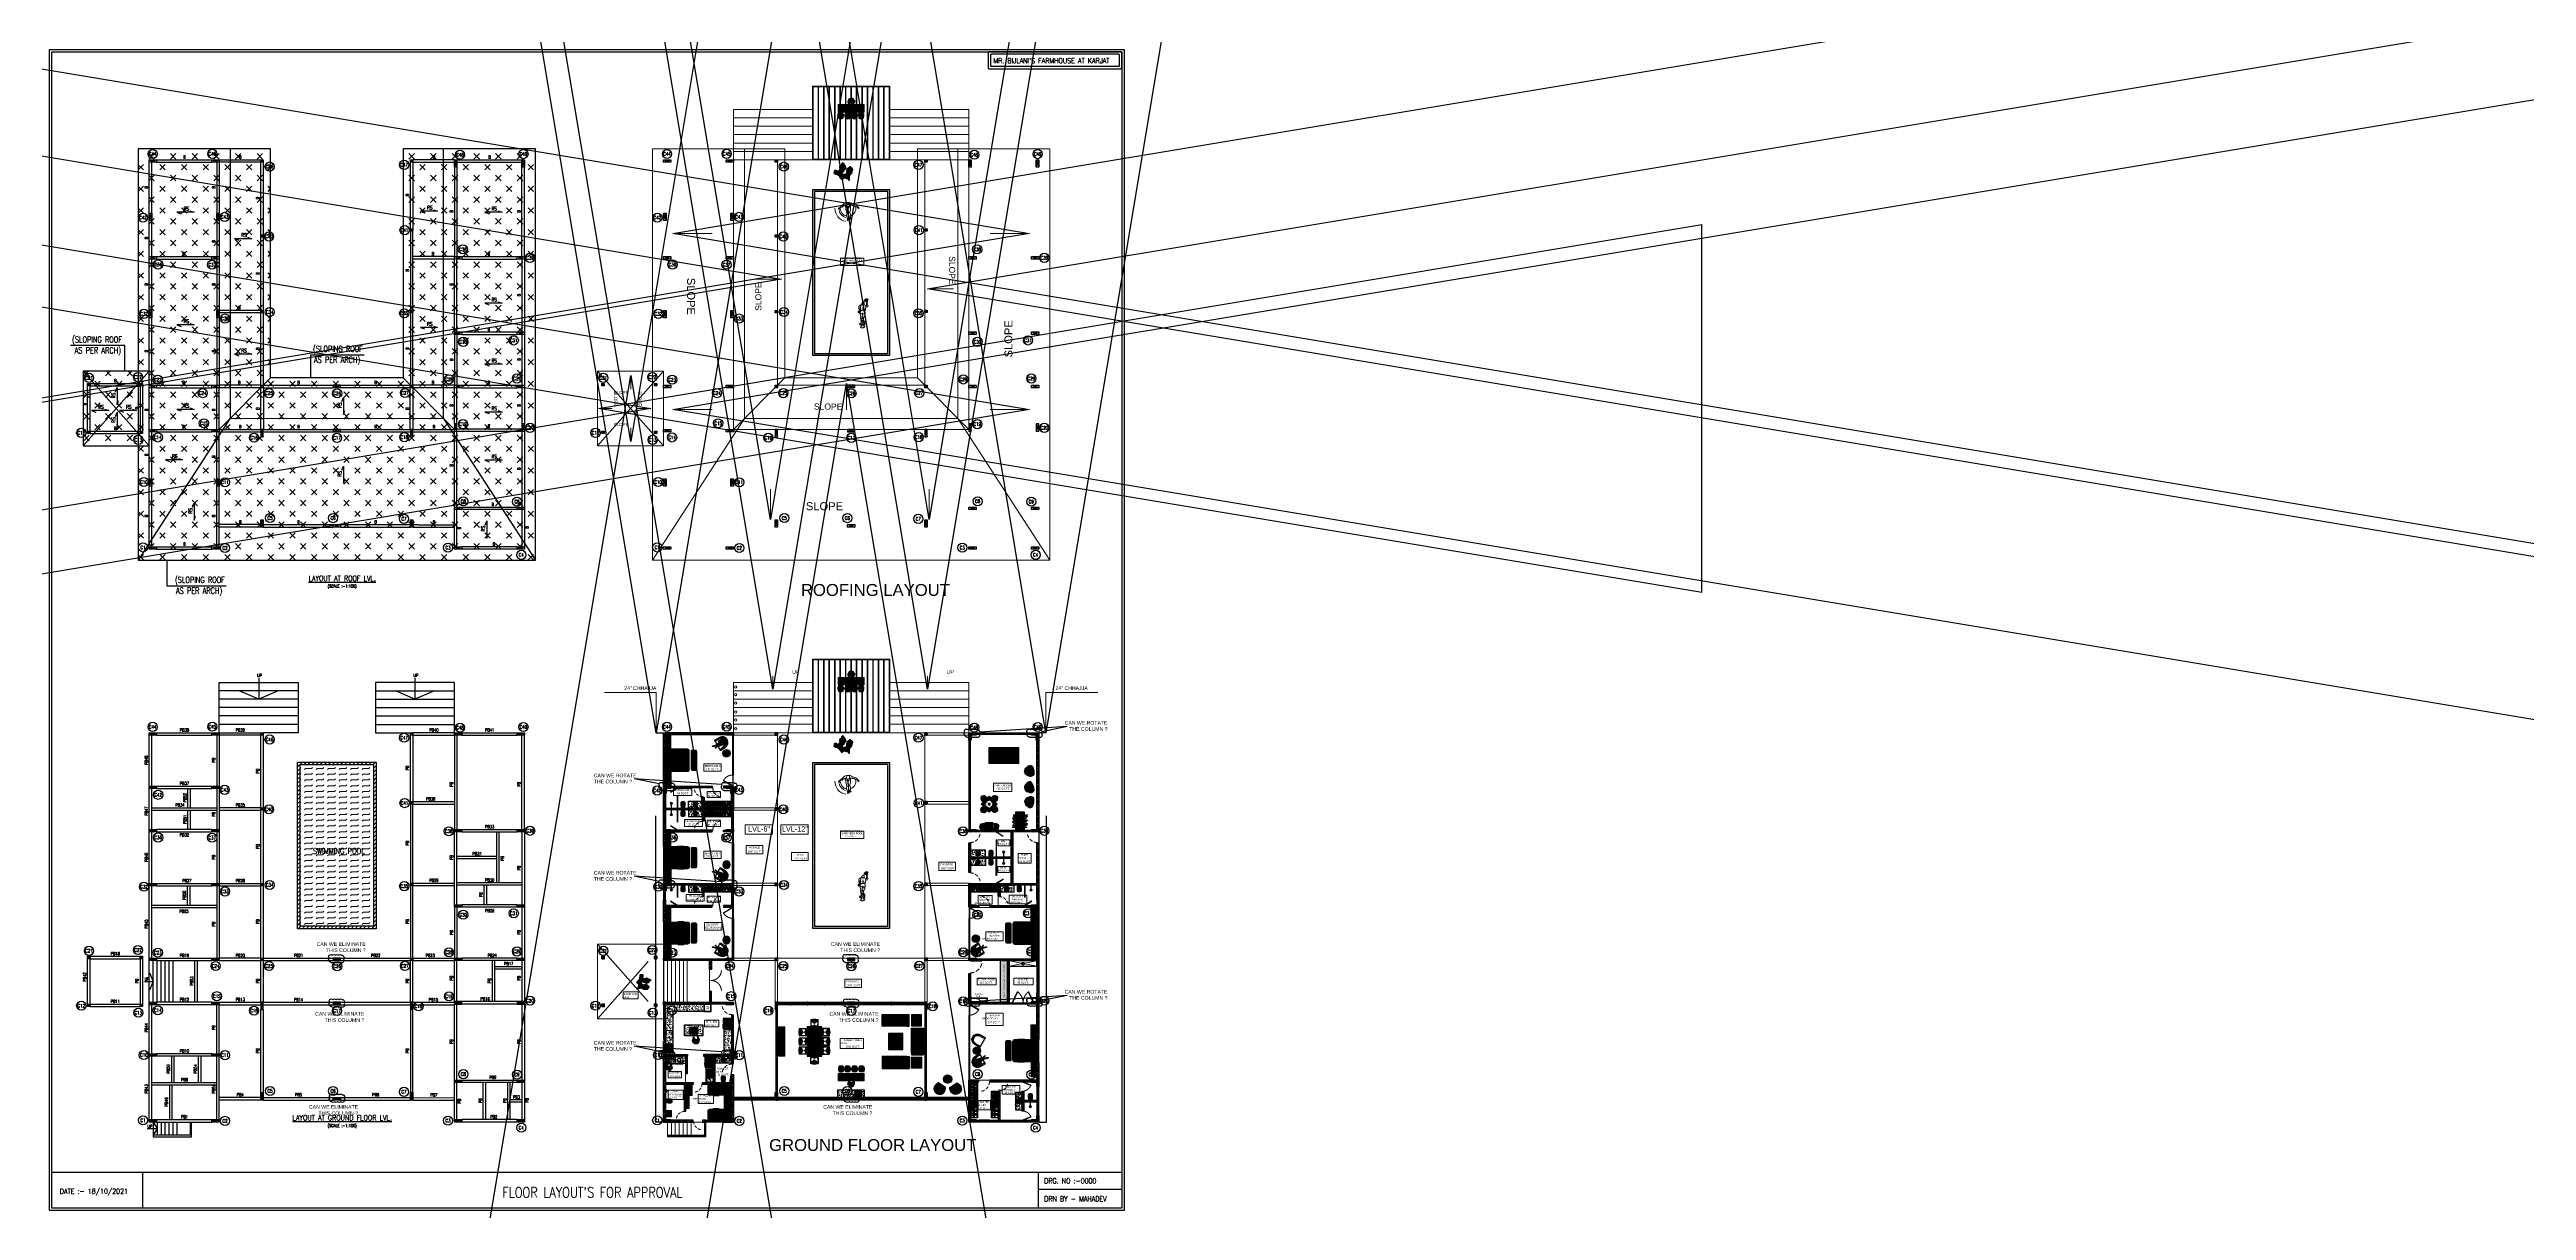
# Model space of a CAD drawing. Header units: inches. Extents: x 16106347 to 16308397, y -515360 to -420631.
import ezdxf
from ezdxf.enums import TextEntityAlignment as Align

# ---------------------------------------------------------------- set-up
doc = ezdxf.new("R2010")
doc.units = ezdxf.units.IN
doc.header["$LTSCALE"] = 1000
doc.header["$MEASUREMENT"] = 0
for name, pattern in [('CENTER2', [1.125, 0.75, -0.125, 0.125, -0.125]), ('CONTINULUS', [0, 0, 0]), ('DASHED', [0.75, 0.5, -0.25]), ('DASHED2', [0.375, 0.25, -0.125]), ('HIDDEN', [0.375, 0.25, -0.125]), ('HIDDEN2', [0.1875, 0.125, -0.0625])]:
    doc.linetypes.add(name, pattern=pattern)
doc.layers.get('0').update_dxf_attribs({"color": 1})
for name, color, linetype, lineweight in [('$TD_AUDIT_GENERATED_(12FAFF)', 37, 'Continuous', 20), ('APPLIANCES', 252, 'Continuous', 20), ('Chair', 5, 'Continuous', 15), ('CHHAJJA', 251, 'Continuous', 25), ('col', 1, 'Continuous', 35), ('cotas', 250, 'Continuous', 5), ('dim', 251, 'Continuous', 9), ('Dimension', 18, 'Continuous', 5), ('DOOR', 251, 'Continuous', 20), ('ELE', 252, 'Continuous', 5), ('estofado', 7, 'Continuous', 25), ('Fixture', 157, 'Continuous', 18), ('FIXURE', 252, 'Continuous', 20), ('FLOORING', 251, 'Continuous', 20), ('FURINTURE 25', 29, 'Continuous', 25), ('furn', 250, 'Continuous', 13), ('FURNITURE 25', 28, 'Continuous', 25), ('GLASS', 140, 'Continuous', 25), ('HA', 253, 'Continuous', 5), ('HACTH', 8, 'Continuous', 5), ('hatch', 8, 'Continuous', 5), ('hatch1', 251, 'Continuous', 5), ('HIDDEN', 253, 'HIDDEN', 9), ('Human', 4, 'Continuous', 13), ('mesa', 7, 'Continuous', 9), ('moveis', 254, 'Continuous', 5), ('P GLASS', 140, 'Continuous', 25), ('parede', 7, 'Continuous', 30), ('PLASTER', 250, 'Continuous', 25), ('ROOF', 7, 'Continuous', 15), ('SANIT', 152, 'Continuous', 9), ('SANITARY', 251, 'Continuous', 13), ('stone', 251, 'Continuous', 18), ('WALL', 7, 'Continuous', 30), ('window', 150, 'Continuous', 9)]:
    doc.layers.add(name, color=color, linetype=linetype, lineweight=lineweight)
for name, color, linetype in [('00', 252, 'Continuous'), ('A-NOTE', 210, 'Continuous'), ('ARH-FURNITURE', 252, 'Continuous'), ('BONGDO', 8, 'Continuous'), ('DIEN HOA', 111, 'Continuous'), ('DwgFree.com water', 151, 'Continuous'), ('FURINTURE', 37, 'Continuous'), ('MOBIL', 7, 'Continuous'), ('NO. BEAM', 3, 'Continuous'), ('S-BEAM INNER', 140, 'HIDDEN2'), ('S-BEAM NO', 3, 'Continuous'), ('S-BEAM NUMBER', 3, 'Continuous'), ('S-BEAM OUTER', 4, 'Continuous'), ('S-COLUMN', 1, 'Continuous'), ('S-COLUMN CIRCLE', 9, 'Continuous'), ('S-COLUMN HATCH', 8, 'Continuous'), ('S-COLUMN NO', 2, 'Continuous'), ('S-SLAB MARK', 3, 'Continuous'), ('S-SLAB NO', 3, 'Continuous'), ('S-STAIRCASE', 5, 'Continuous'), ('S-SUNK', 9, 'Continuous'), ('S-TEXT', 2, 'Continuous'), ('S-TITIL', 6, 'Continuous'), ('SCHEDULE LINE-1', 7, 'Continuous'), ('TEXT', 7, 'Continuous'), ('TITLE', 6, 'Continuous')]:
    doc.layers.add(name, color=color, linetype=linetype)
doc.layers.add('Furniture', color=250, linetype='Continuous', lineweight=13, transparency=0.5)
doc.styles.add('ARIAL', font='ARIALN.TTF')
doc.styles.add('ROMANS', font='simplex.shx', dxfattribs={"width": 0.7})
doc.styles.get("Standard").update_dxf_attribs({"font": 'arial.ttf'})
doc.dimstyles.new('dim100', dxfattribs={"dimtxt": 250, "dimasz": 250, "dimexe": 200, "dimexo": 200, "dimgap": 100, "dimtad": 1, "dimdec": 0, "dimzin": 0, "dimdsep": 46, "dimtxsty": 'ROMANS', "dimcen": 0, "dimclrd": 5, "dimclre": 5, "dimclrt": 4, "dimadec": 0, "dimazin": 0, "dimtfac": 1, "dimtdec": 0, "dimtix": 1, "dimtofl": 0, "dimtmove": 2, "dimatfit": 3, "dimfxl": 0, "dimtolj": 1, "dimtzin": 0, "dimlwd": -1, "dimlwe": -1, "dimarcsym": 0})
doc.dimstyles.get("Standard").update_dxf_attribs({"dimscale": 200, "dimtxt": 2, "dimasz": 1, "dimexe": 1, "dimexo": 1, "dimgap": 1, "dimtad": 0, "dimtoh": 1, "dimdec": 1, "dimlfac": 0.001, "dimzin": 0, "dimdsep": 46, "dimtxsty": 'Standard', "dimblk": 'CLOSEDBLANK', "dimcen": 1, "dimclrd": 256, "dimclre": 256, "dimclrt": 256, "dimadec": 1, "dimazin": 0, "dimtfac": 1, "dimtdec": 1, "dimtix": 1, "dimtofl": 0, "dimtmove": 1, "dimatfit": 0, "dimldrblk": 'CLOSEDBLANK', "dimfxl": 0, "dimtolj": 1, "dimtzin": 0, "dimlwd": -1, "dimlwe": -1, "dimarcsym": 0})
pattern_1 = [(315, (20506.6113, -338876.8095), (-3.97747564, -3.97747564), []), (315, (20509.263, -338876.8095), (-3.97747564, -3.97747564), [])]
pattern_2 = [(315, (-360662.721, -10113.1275), (-3.97747564, -3.97747564), []), (315, (-360660.0695, -10113.1275), (-3.97747564, -3.97747564), [])]
pattern_3 = [(45, (20506.6113, 338131.157), (-3.97747564, 3.97747564), []), (45, (20509.263, 338131.157), (-3.97747564, 3.97747564), [])]
pattern_4 = [(315, (20506.6113, -338876.8094), (-3.97747564, -3.97747564), []), (315, (20509.263, -338876.8094), (-3.97747564, -3.97747564), [])]
pattern_5 = [(316, (353270.784, 398462.6033), (0.5915656994, 0.6125842143), []), (316, (353270.791, 398462.2019), (0.5915656994, 0.6125842143), [])]
pattern_6 = [(45, (-25396254.7, 848524.9), (-883.883476, 883.883476), [625, -625]), (135, (-25395812.8, 848524.9), (-883.883476, -883.883476), [625, -625])]

# ---------------------------------------------------------------- blocks, each defined once
blk = doc.blocks.new('TYUTYUTYUNNNN')
for color, points in [(7, [(134424.6, -48299.6), (134469.9, -48299.6), (134469.9, -48298.8), (134424.6, -48298.8)]), (7, [(134428.7, -48275.6), (134428.7, -48299.6), (134429.4, -48299.6), (134429.4, -48276.3), (134473.5, -48276.3), (134473.5, -48299.6), (134474.3, -48299.6), (134474.3, -48275.6)]), (7, [(134429.4, -48298.8), (134429.4, -48276.3), (134473.5, -48276.3), (134473.5, -48298.8)]), (256, [(134429.4, -48288.5), (134429.4, -48287.5), (134473.5, -48287.5), (134473.5, -48288.5)]), (256, [(134431.2, -48297.5), (134431.2, -48277.5), (134431.7, -48277.5), (134431.7, -48297.5)]), (256, [(134433.2, -48277.6), (134437.6, -48297.1), (134438.1, -48297), (134433.6, -48277.5)]), (256, [(134441.2, -48297.5), (134441.2, -48277.5), (134441.7, -48277.5), (134441.7, -48297.5)]), (256, [(134446.3, -48297.5), (134446.3, -48277.5), (134446.8, -48277.5), (134446.8, -48297.5)]), (256, [(134454.2, -48297.5), (134454.2, -48277.5), (134454.7, -48277.5), (134454.7, -48297.5)]), (256, [(134459.2, -48298), (134459.2, -48278), (134459.7, -48278), (134459.7, -48298)]), (256, [(134464.1, -48298), (134464.1, -48278), (134464.6, -48278), (134464.6, -48298)]), (256, [(134468.4, -48298), (134468.4, -48278), (134468.9, -48278), (134468.9, -48298)])]:
    blk.add_hatch(color=color).paths.add_polyline_path(points)
at = {"layer": 'FURINTURE', "color": 250}
for points in [[(134473.5, -48299.6), (134474.3, -48299.6), (134474.3, -48275.6), (134428.7, -48275.6), (134428.7, -48299.6), (134429.4, -48299.6), (134429.4, -48276.3), (134473.5, -48276.3)], [(134473.5, -48298.8), (134429.4, -48298.8), (134429.4, -48276.3), (134473.5, -48276.3)], [(134429.4, -48288.5), (134473.5, -48288.5), (134473.5, -48287.5), (134429.4, -48287.5)], [(134429.4, -48299.6), (134473.5, -48299.6), (134473.5, -48298.8), (134429.4, -48298.8)]]:
    blk.add_lwpolyline(points, close=True, dxfattribs=at)
for points in [[(134431.7, -48297.5), (134431.2, -48297.5), (134431.2, -48277.5), (134431.7, -48277.5), (134431.7, -48297.5)], [(134437.6, -48297.1), (134438.1, -48297), (134433.6, -48277.5), (134433.2, -48277.6), (134437.6, -48297.1)], [(134441.7, -48297.5), (134441.2, -48297.5), (134441.2, -48277.5), (134441.7, -48277.5), (134441.7, -48297.5)], [(134446.8, -48297.5), (134446.3, -48297.5), (134446.3, -48277.5), (134446.8, -48277.5), (134446.8, -48297.5)], [(134454.2, -48297.5), (134454.7, -48297.5), (134454.7, -48277.5), (134454.2, -48277.5), (134454.2, -48297.5)], [(134459.2, -48298), (134459.7, -48298), (134459.7, -48278), (134459.2, -48278), (134459.2, -48298)], [(134464.1, -48298), (134464.6, -48298), (134464.6, -48278), (134464.1, -48278), (134464.1, -48298)], [(134468.4, -48298), (134468.9, -48298), (134468.9, -48278), (134468.4, -48278), (134468.4, -48298)]]:
    blk.add_lwpolyline(points, dxfattribs=at)
blk = doc.blocks.new('pillow')
blk.add_hatch(color=256).paths.add_polyline_path([(412048.5, 5390.1, 0.238211), (412047.6, 5389.8, 0.284772), (412047.3, 5389, 0.164785), (412047.3, 5376.7, 0.323697), (412047.5, 5375.7, 0.297222), (412048.5, 5375.5, 0.092561), (412070, 5375.5, 0.247076), (412070.9, 5375.8, 0.237804), (412071.2, 5376.7, 0.164785), (412071.2, 5389, 0.247836), (412070.9, 5390, 0.113297), (412070, 5390.1, 0.092561)])
at = {"layer": 'estofado', "color": 250, "ltscale": 0.2}
for centre, radius, start, end in [((412065.5, 5382.8), 19.2, 161.28525, 198.71475), ((412048.1, 5389.2), 0.797, 129.73593, 193.31788), ((412048.4, 5389.1), 1.06, 85.14598, 138.74099), ((412035.6, 5382.8), 13.3, 341.15984, 18.84016), ((412059.3, 5332.4), 58.7, 79.42346, 100.57654), ((412082.9, 5382.8), 13.3, 161.15984, 198.84016), ((412070.1, 5388.2), 1.91, 66.95752, 92.81295), ((412070.1, 5389.2), 1.13, 349.58021, 45.25826), ((412053, 5382.8), 19.2, 341.28525, 18.71475), ((412048, 5376.3), 0.803, 154.54967, 226.29612), ((412048.2, 5376.4), 0.926, 223.77505, 289.98754), ((412059.3, 5433.2), 58.7, 259.42346, 280.57654), ((412070.1, 5376.5), 0.996, 263.48938, 319.00327), ((412070.2, 5376.5), 0.965, 313.73214, 7.23902)]:
    blk.add_arc(centre, radius, start, end, dxfattribs=at)
blk = doc.blocks.new('EG')
for color, points in [(7, [(-46.1, 18.1), (-46.1, -6.9, 0.414214), (-40.6, -12.4), (29.6, -12.4), (29.6, 23.6), (-40.6, 23.6, 0.414214)]), (256, [(-29.7, -12.4, 0.414214), (-28.8, -13.3), (-9.7, -13.3, 0.414214), (-8.8, -12.4), (-8.8, 23.6, 0.414214), (-9.7, 24.5), (-28.8, 24.5, 0.414214), (-29.7, 23.6)]), (7, [(29.6, 23.6), (29.6, -12.4), (31.9, -12.4), (31.9, 23.6)])]:
    blk.add_hatch(color=color).paths.add_polyline_path(points)
at = {"layer": 'FLOORING'}
h = blk.add_hatch(dxfattribs=at)
h.set_pattern_fill('CROSS', color=251, scale=4.583333, angle=90)
h.set_pattern_definition([(90, (9170.5448, -378312.1324), (-1.1458333333, 1.1458333333), [0.572916667, -1.71875]), (180, (9170.8312, -378311.8459), (-1.1458333333, -1.1458333333), [0.572916667, -1.71875])])
h.paths.add_polyline_path([(-29.7, -12.4, 0.414214), (-28.8, -13.3), (-9.7, -13.3, 0.414214), (-8.8, -12.4), (-8.8, 23.6, 0.414214), (-9.7, 24.5), (-28.8, 24.5, 0.414214), (-29.7, 23.6)])
at = {"layer": 'FURINTURE'}
for points in [[(29.6, -12.4), (29.6, 23.6), (-40.6, 23.6, 0.414214), (-46.1, 18.1), (-46.1, -6.9, 0.414214), (-40.6, -12.4)], [(-8.8, 23.6), (-8.8, -12.4, -0.414214), (-9.7, -13.3), (-28.8, -13.3, -0.414214), (-29.7, -12.4), (-29.7, 23.6, -0.414214), (-28.8, 24.5), (-9.7, 24.5, -0.414214)]]:
    blk.add_lwpolyline(points, format="xyb", close=True, dxfattribs=at)
blk.add_lwpolyline([(29.6, 23.6), (31.9, 23.6), (31.9, -12.4), (29.6, -12.4)], close=True, dxfattribs=at)
at = {"layer": 'FURINTURE', "xscale": -0.9166666666666666, "yscale": 0.9166666666666666, "zscale": 0.9166666666666666, "rotation": 270}
blk.add_blockref('pillow', (-4914.6, -377715.3), dxfattribs=at)
blk = doc.blocks.new('PASSAGEWINDOWW')
at = {"layer": 'HACTH', "lineweight": -3, "ltscale": 1.5}
for points in [[(332554.1, -16990.6), (332554.1, -16987.3), (332552.5, -16987.3), (332552.5, -16990.6), (332554, -16990.6)], [(332690.5, -16990.6), (332690.5, -16987.3), (332689, -16987.3), (332689, -16988.4), (332689, -16989.7), (332689, -16990.6)]]:
    blk.add_hatch(color=252, dxfattribs=at).paths.add_polyline_path(points)
at = {"layer": 'P GLASS', "color": 140, "ltscale": 19, "elevation": 0}
for points in [[(332685.3, -16988.9), (332557.7, -16988.9)], [(332685.3, -16989.2), (332557.7, -16989.2)]]:
    blk.add_lwpolyline(points, dxfattribs=at)
at = {"layer": 'window', "color": 18, "ltscale": 19}
for p, q in [((332554.1, -16987.3, 0), (332552.5, -16987.3, 0)), ((332554.1, -16990.6, 0), (332552.5, -16990.6, 0)), ((332554.1, -16988.4, 0), (332554.1, -16987.3, 0)), ((332554.1, -16988.4, 0), (332554.1, -16989.7, 0)), ((332554.1, -16989.7, 0), (332554.1, -16988.4, 0)), ((332554.1, -16990.6, 0), (332554.1, -16989.7, 0)), ((332557.7, -16989.7, 0), (332685.3, -16989.7, 0)), ((332689, -16988.4, 0), (332689, -16987.3, 0)), ((332689, -16987.3, 0), (332690.5, -16987.3, 0)), ((332689, -16990.6, 0), (332690.5, -16990.6, 0))]:
    blk.add_line(p, q, dxfattribs=at)
at = {"layer": 'window', "color": 7}
blk.add_line((332557.7, -16988.4, 0), (332685.3, -16988.4, 0), dxfattribs=at)
at = {"layer": 'window', "color": 18, "ltscale": 19, "elevation": 0}
for points in [[(332690.5, -16990.6), (332552.5, -16990.6), (332552.5, -16987.3), (332690.5, -16987.3)], [(332554.1, -16989.7), (332557.7, -16989.7), (332557.7, -16988.4), (332554.1, -16988.4)], [(332689, -16989.7), (332685.3, -16989.7), (332685.3, -16988.4), (332689, -16988.4)]]:
    blk.add_lwpolyline(points, close=True, dxfattribs=at)
blk = doc.blocks.new('gameroom2')
at = {"layer": 'HACTH', "lineweight": -3, "ltscale": 1.5}
for points in [[(341608.3, -10792), (341611.6, -10792), (341611.6, -10790.5), (341608.3, -10790.5), (341608.3, -10792)], [(341608.3, -11102.4), (341611.6, -11102.4), (341611.6, -11100.8), (341610.5, -11100.8), (341609.2, -11100.8), (341608.3, -11100.8)]]:
    blk.add_hatch(color=252, dxfattribs=at).paths.add_polyline_path(points)
at = {"layer": 'P GLASS', "color": 140, "ltscale": 19, "elevation": 0}
for points in [[(341609.7, -11097.2), (341609.7, -10795.7)], [(341610, -11097.2), (341610, -10795.7)]]:
    blk.add_lwpolyline(points, dxfattribs=at)
at = {"layer": 'window', "color": 18, "ltscale": 19}
for p, q in [((341608.3, -10792, 0), (341608.3, -10790.5, 0)), ((341608.3, -10792, 0), (341609.2, -10792, 0)), ((341610.5, -10792, 0), (341609.2, -10792, 0)), ((341609.2, -10792, 0), (341610.5, -10792, 0)), ((341609.2, -10795.7, 0), (341609.2, -11097.2, 0)), ((341610.5, -10792, 0), (341611.6, -10792, 0)), ((341611.6, -10792, 0), (341611.6, -10790.5, 0)), ((341608.3, -11100.8, 0), (341608.3, -11102.4, 0)), ((341610.5, -11100.8, 0), (341611.6, -11100.8, 0)), ((341611.6, -11100.8, 0), (341611.6, -11102.4, 0))]:
    blk.add_line(p, q, dxfattribs=at)
at = {"layer": 'window', "color": 7}
blk.add_line((341610.5, -10795.7, 0), (341610.5, -11097.2, 0), dxfattribs=at)
at = {"layer": 'window', "color": 18, "ltscale": 19, "elevation": 0}
for points in [[(341608.3, -11102.4), (341608.3, -10790.5), (341611.6, -10790.5), (341611.6, -11102.4)], [(341609.2, -10792), (341609.2, -10795.7), (341610.5, -10795.7), (341610.5, -10792)], [(341609.2, -11100.8), (341609.2, -11097.2), (341610.5, -11097.2), (341610.5, -11100.8)]]:
    blk.add_lwpolyline(points, close=True, dxfattribs=at)
blk = doc.blocks.new('gameroom')
at = {"layer": 'HACTH', "lineweight": -3, "ltscale": 1.5}
for points in [[(341614.5, -10789.2), (341614.5, -10785.8), (341613, -10785.8), (341613, -10789.2), (341614.5, -10789.2)], [(341829, -10789.2), (341829, -10785.8), (341827.4, -10785.8), (341827.4, -10786.9), (341827.4, -10788.2), (341827.4, -10789.2)]]:
    blk.add_hatch(color=252, dxfattribs=at).paths.add_polyline_path(points)
at = {"layer": 'P GLASS', "color": 140, "ltscale": 19, "elevation": 0}
for points in [[(341823.8, -10787.4), (341618.2, -10787.4)], [(341823.8, -10787.7), (341618.2, -10787.7)]]:
    blk.add_lwpolyline(points, dxfattribs=at)
at = {"layer": 'window', "color": 18, "ltscale": 19}
for p, q in [((341614.5, -10785.8, 0), (341613, -10785.8, 0)), ((341614.5, -10789.2, 0), (341613, -10789.2, 0)), ((341614.5, -10786.9, 0), (341614.5, -10785.8, 0)), ((341614.5, -10786.9, 0), (341614.5, -10788.2, 0)), ((341614.5, -10788.2, 0), (341614.5, -10786.9, 0)), ((341614.5, -10789.2, 0), (341614.5, -10788.2, 0)), ((341618.2, -10788.2, 0), (341823.8, -10788.2, 0)), ((341827.4, -10786.9, 0), (341827.4, -10785.8, 0)), ((341827.4, -10785.8, 0), (341829, -10785.8, 0)), ((341827.4, -10789.2, 0), (341829, -10789.2, 0))]:
    blk.add_line(p, q, dxfattribs=at)
at = {"layer": 'window', "color": 7}
blk.add_line((341618.2, -10786.9, 0), (341823.8, -10786.9, 0), dxfattribs=at)
at = {"layer": 'window', "color": 18, "ltscale": 19, "elevation": 0}
for points in [[(341829, -10789.2), (341613, -10789.2), (341613, -10785.8), (341829, -10785.8)], [(341614.5, -10788.2), (341618.2, -10788.2), (341618.2, -10786.9), (341614.5, -10786.9)], [(341827.4, -10788.2), (341823.8, -10788.2), (341823.8, -10786.9), (341827.4, -10786.9)]]:
    blk.add_lwpolyline(points, close=True, dxfattribs=at)
blk = doc.blocks.new('YTYTYTYTYTYTYTY')
h = blk.add_hatch(color=254)
h.paths.add_polyline_path([(1100371.7, 197493.1), (1100439.7, 197493.1, 0.350716), (1100440.2, 197493.8, 0.414214), (1100440.9, 197493.1), (1100441.8, 197493.3, -0.215916), (1100441.6, 197493.8), (1100441.6, 197526.2, 0.414214), (1100440.6, 197527.2), (1100370.6, 197527.2, 0.414214), (1100369.6, 197526.2), (1100369.6, 197493.8, -0.215735), (1100369.3, 197493.3), (1100370.2, 197493.1, 0.487518), (1100370.9, 197494, 0.366155)], flags=17)
h.paths.add_polyline_path([(1100449.6, 197531.4, 0.414214), (1100448.8, 197532.1), (1100362.3, 197532.1, 0.414221), (1100361.6, 197531.4), (1100361.6, 197493.8, 0.414206), (1100362.3, 197493.1), (1100368.9, 197493.1, 0.386971), (1100369.6, 197493.8), (1100369.6, 197526.2, -0.414214), (1100370.6, 197527.2), (1100440.6, 197527.2, -0.414214), (1100441.6, 197526.2), (1100441.6, 197493.8, 0.414225), (1100442.3, 197493.1), (1100448.8, 197493.1, 0.414214), (1100449.6, 197493.8)])
at = {"layer": 'FURINTURE', "color": 250}
for p, q in [((1100361.6, 197493.8), (1100361.6, 197531.4)), ((1100448.8, 197532.1), (1100362.3, 197532.1)), ((1100369.6, 197526.2), (1100369.6, 197493.8)), ((1100370.6, 197527.2), (1100440.6, 197527.2)), ((1100370.9, 197493.8), (1100370.9, 197524.8)), ((1100439.2, 197525.8), (1100371.9, 197525.8)), ((1100440.2, 197493.8), (1100440.2, 197524.9)), ((1100441.6, 197526.2), (1100441.6, 197493.8)), ((1100449.6, 197493.8), (1100449.6, 197531.4)), ((1100368.8, 197493.1), (1100362.3, 197493.1)), ((1100369.3, 197493.3), (1100370.2, 197493.1)), ((1100441.8, 197493.3), (1100440.9, 197493.1)), ((1100442.3, 197493.1), (1100448.8, 197493.1))]:
    blk.add_line(p, q, dxfattribs=at)
for points in [[(1100370.8, 197525.6, -0.003004), (1100370.8, 197517.1, 0.02699), (1100392.7, 197517.4, 0.065619), (1100392.6, 197525.3, -0.063986), (1100370.8, 197525.6, 26.504814)], [(1100370.9, 197493.8, 0.309871), (1100371.7, 197493.1), (1100439.7, 197493.1, 0.350716), (1100440.2, 197493.8), (1100440.2, 197524.9)], [(1100394.1, 197525.6, -0.003004), (1100394.1, 197517.1, 0.02699), (1100416, 197517.4, 0.065619), (1100415.8, 197525.3, -0.063986), (1100394.1, 197525.6, 26.504814)], [(1100417.3, 197525.6, -0.003004), (1100417.4, 197517.1, 0.02699), (1100439.2, 197517.4, 0.065619), (1100439.1, 197525.3, -0.063986), (1100417.3, 197525.6, 26.504814)]]:
    blk.add_lwpolyline(points, format="xyb", dxfattribs=at)
for points in [[(1100372.9, 197495.9, -0.84298), (1100370.7, 197495.9, -0.003979), (1100370.5, 197514.8, -0.903051), (1100372.8, 197515.1, -0.110791), (1100372.9, 197495.9)], [(1100438.5, 197495.9, 0.84298), (1100440.7, 197495.9, 0.003979), (1100440.9, 197514.8, 0.903051), (1100438.6, 197515.1, 0.110791), (1100438.5, 197495.9)]]:
    blk.add_lwpolyline(points, format="xyb", close=True, dxfattribs=at)
for centre, radius, start, end in [((1100362.3, 197531.4), 0.754, 90, 180), ((1100370.6, 197526.2), 0.996, 90, 180), ((1100365.5, 197520.2), 6.83, 332.73855, 38.8204), ((1100371.9, 197524.8), 0.996, 90, 180), ((1100388.7, 197520.2), 6.83, 332.73855, 38.8204), ((1100412, 197520.2), 6.83, 332.73855, 38.8204), ((1100439.2, 197524.8), 0.996, 0, 90), ((1100440.6, 197526.2), 0.996, 0, 90), ((1100448.8, 197531.4), 0.754, 0, 90), ((1100362.3, 197493.8), 0.754, 180, 270), ((1100368.8, 197493.8), 0.76, 264.42876, 359.80885), ((1100370.2, 197493.8), 0.754, 270, 0), ((1100396.1, 197519.5), 4.74, 134.68872, 207.16092), ((1100419.4, 197519.5), 4.74, 134.68872, 207.16092), ((1100442.7, 197519.5), 4.74, 134.68872, 207.16092), ((1100440.9, 197493.8), 0.754, 180, 270), ((1100442.3, 197493.8), 0.754, 180, 270.00218), ((1100448.8, 197493.8), 0.754, 270, 0)]:
    blk.add_arc(centre, radius, start, end, dxfattribs=at)
blk = doc.blocks.new('IYUIYUIYUIUYIYU')
at = {"layer": 'FURINTURE'}
blk.add_hatch(color=256, dxfattribs=at).paths.add_polyline_path([(1099719, 197547.2), (1099719, 197579.8), (1099755, 197579.8), (1099755, 197547.2)])
at = {"layer": 'GLASS', "color": 18, "lineweight": 25}
blk.add_lwpolyline([(1099755, 197547.2), (1099719, 197547.2), (1099719, 197579.8), (1099755, 197579.8), (1099755, 197547.2)], dxfattribs=at)
blk.add_lwpolyline([(1099754, 197548.2), (1099720, 197548.2), (1099720, 197578.8), (1099754, 197578.8)], close=True, dxfattribs=at)
blk = doc.blocks.new('CONSOLE')
at = {"layer": 'HACTH'}
blk.add_hatch(color=254, dxfattribs=at).paths.add_polyline_path([(359465.1, -9278.4), (359465.1, -9374.4), (359489.1, -9374.4), (359489.1, -9278.4)])
at = {"layer": 'Dimension'}
for points in [[(359465.1, -9278.4), (359489.1, -9278.4), (359489.1, -9374.4), (359465.1, -9374.4)], [(359466.1, -9279.4), (359488.1, -9279.4), (359488.1, -9373.4), (359466.1, -9373.4)]]:
    blk.add_lwpolyline(points, close=True, dxfattribs=at)
blk = doc.blocks.new('yuytuytuyt')
for points in [[(1095868.7, 197341.2, 0.193962), (1095871.5, 197341.1, -0.198004), (1095889.8, 197341.1, 0.193962), (1095892.7, 197341.2, -0.276223), (1095891.2, 197339, -0.09085), (1095889.2, 197339.4, 0.246826), (1095872.1, 197339.4, -0.09085), (1095870.1, 197339, -0.276223)], [(1095870.5, 197320.9, -0.118904), (1095874, 197320.9, 0.119385), (1095887.3, 197320.9, -0.118904), (1095890.8, 197320.9, 0.206148), (1095892.2, 197319, -0.161933), (1095891.4, 197318.8), (1095869.9, 197318.8, -0.161933), (1095869.2, 197319, 0.206148)], [(1095870.1, 197339, 0.09085), (1095872.1, 197339.4, -0.246826), (1095889.2, 197339.4, 0.09085), (1095891.2, 197339, 0.088225), (1095891.7, 197334.2, 0.154396), (1095869.7, 197334.2, 0.088225)]]:
    blk.add_hatch(color=7).paths.add_polyline_path(points)
h = blk.add_hatch(color=7)
edge = h.paths.add_edge_path()
edge.add_arc((1095871.2, 197341.4), 2.55, 182.57927, 244.34477)
edge.add_arc((1095856.2, 197337.9), 13.9, -15.42343, 4.74399, ccw=False)
edge.add_arc((1095926.3, 197329.6), 56.9, 175.40385, 190.8387)
edge.add_arc((1095869.9, 197320), 1.23, 233.27068, 298.61237, ccw=False)
edge.add_arc((1095870.2, 197320.3), 1.58, 199.98157, 231.09798, ccw=False)
edge.add_line((1095868.7, 197319.7), (1095868.7, 197341.2))
h = blk.add_hatch(color=254)
edge = h.paths.add_edge_path()
edge.add_arc((1095880.7, 197299.4), 36.5, 72.44617, 107.55383, ccw=False)
edge.add_arc((1095835, 197329.6), 56.9, -10.8387, 4.59615, ccw=False)
edge.add_arc((1095889.1, 197311.6), 7.58, 76.44281, 103.64479)
edge.add_arc((1095880.7, 197466.5), 147.7, 267.43422, 272.56578, ccw=False)
edge.add_arc((1095872.3, 197311.6), 7.58, 76.35521, 103.55719)
edge.add_arc((1095926.3, 197329.6), 56.9, 175.40385, 190.8387, ccw=False)
h = blk.add_hatch(color=7)
edge = h.paths.add_edge_path()
edge.add_arc((1095835, 197329.6), 56.9, 349.1613, 364.59615)
edge.add_arc((1095905.1, 197337.9), 13.9, 175.25601, 195.42343, ccw=False)
edge.add_arc((1095890.1, 197341.4), 2.55, 295.65523, 357.42073)
edge.add_line((1095892.7, 197341.2), (1095892.6, 197319.8))
edge.add_arc((1095891.4, 197320), 1.23, 306.79296, 347.75001, ccw=False)
edge.add_arc((1095891.4, 197320), 1.23, 241.38763, 306.72932, ccw=False)
at = {"layer": 'estofado', "color": 18}
blk.add_lwpolyline([(1095892.7, 197341.2), (1095892.7, 197320, -0.414214), (1095891.4, 197318.8), (1095869.9, 197318.8, -0.414214), (1095868.7, 197320), (1095868.7, 197341.2)], format="xyb", dxfattribs=at)
at = {"layer": 'mesa', "color": 18}
for centre, radius, start, end in [((1095871.2, 197341.4), 2.55, 182.57927, 244.34477), ((1095870.2, 197344.7), 3.81, 245.51765, 289.42521), ((1095867.6, 197321.5), 2.94, 301.7938, 348.38664), ((1095912.5, 197330.2), 43, 174.71758, 192.46488), ((1095856.2, 197337.9), 13.9, 344.57657, 4.74399), ((1095870.2, 197344.7), 5.65, 268.66102, 289.42521), ((1095872.3, 197313.6), 7.58, 76.43369, 103.55719), ((1095880.7, 197318.9), 24, 67.60018, 112.39982), ((1095880.7, 197323.1), 18.4, 62.27006, 117.72994), ((1095880.7, 197348.3), 28.1, 256.38388, 283.61612), ((1095889.1, 197313.6), 7.58, 76.44281, 103.56631), ((1095891.1, 197344.7), 5.65, 250.57479, 271.33898), ((1095891.1, 197344.7), 3.81, 250.57479, 294.48235), ((1095848.8, 197330.2), 43, 347.53512, 5.28242), ((1095893.7, 197321.5), 2.94, 191.61336, 238.2062), ((1095890.1, 197341.4), 2.55, 295.65523, 357.42073), ((1095905.1, 197337.9), 13.9, 175.25601, 195.42343)]:
    blk.add_arc(centre, radius, start, end, dxfattribs=at)
at = {"layer": 'mesa', "color": 18, "linetype": 'HIDDEN2', "lineweight": 5}
blk.add_arc((1095880.7, 197299.4), 36.5, 72.44617, 107.55383, dxfattribs=at)
blk = doc.blocks.new('ytututu')
at = {"layer": 'HACTH'}
blk.add_hatch(color=254, dxfattribs=at).paths.add_polyline_path([(149979.2, -47803.7), (149979.2, -47899.7), (150027.2, -47899.7), (150027.2, -47803.7)])
at = {"layer": 'FURINTURE', "color": 7, "ltscale": 1.5}
for points in [[(150027.2, -47803.7), (149979.2, -47803.7), (149979.2, -47899.7), (150027.2, -47899.7)], [(150026.2, -47804.7), (149980.2, -47804.7), (149980.2, -47898.7), (150026.2, -47898.7)]]:
    blk.add_lwpolyline(points, close=True, dxfattribs=at)
at = {"layer": 'SANITARY', "color": 1}
for p, rotation in [((347295, -1143702.1), 90.00000000000001), ((347295, -1143732.2), 90.00000000000001), ((347295, -1143762.2), 90.00000000000001), ((1245883.9, 149416.7), 180)]:
    blk.add_blockref('yuytuytuyt', p, dxfattribs=dict(at, rotation=rotation))
at = {"layer": 'SANITARY', "color": 1, "xscale": -1}
blk.add_blockref('yuytuytuyt', (1245883.9, -245121.5), dxfattribs=at)
at = {"layer": 'SANITARY', "color": 1, "xscale": -1, "rotation": 270}
for p in [(-47288.6, -1143702.1), (-47288.6, -1143732.2), (-47288.6, -1143762.2)]:
    blk.add_blockref('yuytuytuyt', p, dxfattribs=at)
blk = doc.blocks.new('Puff Jamaica')
for points in [[(-0.23, 0.18, -0.526537), (-0.25, 0.21, 0.178139), (-0.33, 0, 0.178139), (-0.25, -0.21, -0.526537), (-0.23, -0.18, -0.172597), (-0.29, 0, -0.172597)], [(-0.29, 0, 1), (0.29, 0, 1)], [(-0.25, 0.21, 0.526537), (-0.23, 0.18, -0.475153), (0.23, 0.18, 0.526537), (0.25, 0.21, 0.462037)], [(0.33, 0, 0.178139), (0.25, 0.21, -0.526537), (0.23, 0.18, -0.172597), (0.29, 0, -0.172597), (0.23, -0.18, -0.526537), (0.25, -0.21, 0.178139)], [(-0.23, -0.18, 0.526537), (-0.25, -0.21, 0.462037), (0.25, -0.21, 0.526537), (0.23, -0.18, -0.475153)]]:
    blk.add_hatch(color=7).paths.add_polyline_path(points)
at = {"layer": 'estofado'}
for radius in [0.325, 0.291]:
    blk.add_circle((0, 0), radius, dxfattribs=at)
for centre, start, end in [((-0.23, 0.2), 163.5018, 274.5757), ((0.23, 0.2), 265.4243, 16.4982), ((-0.23, -0.2), 85.4243, 196.4982), ((0.23, -0.2), 343.5018, 94.5757)]:
    blk.add_arc(centre, 0.0207, start, end, dxfattribs=at)
blk = doc.blocks.new('sofa chair 2')
at = {"layer": 'FURINTURE'}
for p, q in [((44510.1, 41127.8), (44510.1, 41113.8)), ((44513.1, 41127.8), (44513.1, 41113.8)), ((44514.1, 41112.8), (44536.1, 41112.8)), ((44537.1, 41113.8), (44537.1, 41127.8)), ((44540.1, 41113.8), (44540.1, 41127.8))]:
    blk.add_line(p, q, dxfattribs=at)
for centre, radius, start, end in [((44525.1, 41127.8), 15, 0, 180), ((44511.6, 41113.8), 1.5, 180, 0), ((44525.1, 41127.8), 12, 0, 180), ((44525.1, 41126.8), 12, 4.86895, 175.13105), ((44514.1, 41113.8), 1, 180, 270), ((44536.1, 41113.8), 1, 270, 0), ((44538.6, 41113.8), 1.5, 180, 0)]:
    blk.add_arc(centre, radius, start, end, dxfattribs=at)
blk = doc.blocks.new('gdfgdfgdfg')
for points in [[(179048, -43336.9, 0.25852), (179047.9, -43336.4), (179047.2, -43335.6, -0.26221), (179047.2, -43335.1), (179048, -43332.7, 0.205806), (179048, -43332.3), (179047.7, -43331.8, 0.262643), (179047.3, -43331.5), (179045.6, -43331.3), (179041.3, -43330.3), (179036.4, -43329.4, 0.088171), (179036, -43329.4), (179033.2, -43329.9), (179030.2, -43330.1), (179027.5, -43330.8), (179026.8, -43330.9), (179026.8, -43330.9), (179028.3, -43331.2), (179030, -43331.7), (179030.1, -43331.7, -0.309222), (179031, -43332.3), (179031.1, -43332.6, -0.282898), (179031.5, -43333.6), (179031.1, -43336.3), (179031.5, -43339, -0.304994), (179031, -43340), (179030.7, -43340.2), (179030.4, -43340.4), (179030.1, -43340.5), (179029.9, -43340.6), (179029.8, -43340.7), (179029.6, -43340.7), (179029.5, -43340.8), (179029.4, -43340.9), (179029.2, -43340.9), (179029.1, -43341), (179028.9, -43341.1), (179028.7, -43341.2), (179028.6, -43341.3), (179028.4, -43341.4), (179028.3, -43341.5), (179028.2, -43341.6), (179028.2, -43341.7), (179028.1, -43341.7), (179028.1, -43341.8), (179028.2, -43341.9), (179028.2, -43341.9), (179030.2, -43342.4), (179033.2, -43342.6), (179036, -43343.1, 0.110187), (179036.4, -43343.1), (179041.3, -43341.7), (179046.5, -43339.2, 0.083355), (179046.7, -43339.1), (179047.5, -43338.3, 0.112952), (179047.6, -43338.1)], [(179030.1, -43331.7), (179030, -43331.7), (179028.3, -43331.2), (179026.8, -43330.9), (179026.8, -43330.9), (179026.9, -43331), (179027, -43331.1), (179027.1, -43331.2), (179027.4, -43331.3), (179027.8, -43331.4), (179028.3, -43331.6), (179029, -43331.8), (179029.9, -43332), (179031, -43332.6, -0.020316), (179031.1, -43332.6), (179031, -43332.3, 0.309222)], [(179028.2, -43336.8), (179028.8, -43336.4), (179028.8, -43336), (179028.2, -43335.8), (179028.2, -43335.6), (179027.5, -43336.8), (179026.9, -43338), (179026.8, -43338.5), (179027, -43338.5), (179027.6, -43338.3), (179028, -43338)], [(179039, -43327.9), (179039.5, -43327.8), (179039.9, -43327.7), (179040.2, -43327.6), (179040.3, -43327.6), (179040.4, -43327.5), (179040.4, -43327.5), (179040.4, -43327.4), (179040.4, -43327.4), (179040.4, -43327.4), (179040.3, -43327.4), (179040.3, -43327.3), (179040.2, -43327.3), (179040, -43327.3), (179039.8, -43327.3), (179039.6, -43327.3), (179039.8, -43327.3), (179040.2, -43327.2), (179040.5, -43327.1), (179040.7, -43327), (179040.7, -43327), (179040.8, -43326.9), (179040.8, -43326.9), (179040.8, -43326.9), (179040.7, -43326.9), (179040.7, -43326.8), (179040.6, -43326.8), (179040.4, -43326.8), (179040.2, -43326.8), (179039.9, -43326.8), (179039.5, -43326.8), (179039.7, -43326.8), (179040.1, -43326.7), (179040.3, -43326.6), (179040.5, -43326.5), (179040.6, -43326.5), (179040.6, -43326.5), (179040.6, -43326.4), (179040.6, -43326.4), (179040.5, -43326.4), (179040.4, -43326.4), (179040.3, -43326.3), (179040.1, -43326.4), (179039.8, -43326.4), (179039.3, -43326.5), (179038.8, -43326.5), (179038.7, -43326.5), (179038.5, -43326.6), (179038.2, -43326.7), (179038, -43326.8), (179038, -43326.8), (179038, -43326.8), (179038.2, -43326.7), (179038.5, -43326.6), (179038.7, -43326.5), (179038.9, -43326.5), (179039, -43326.4), (179039.1, -43326.3), (179039.2, -43326.3), (179039.3, -43326.2), (179039.3, -43326.2), (179039.4, -43326.2), (179039.4, -43326.1), (179039.4, -43326.1), (179039.4, -43326.1), (179039.4, -43326.1), (179039.3, -43326.1), (179039.3, -43326.1), (179039.3, -43326.1), (179039.3, -43326), (179039.2, -43326), (179039.2, -43326), (179039.1, -43326.1), (179039, -43326.1), (179038.9, -43326.1), (179038.8, -43326.1), (179038.6, -43326.2), (179038.4, -43326.2), (179038.2, -43326.3), (179038, -43326.4), (179037.7, -43326.5), (179037.5, -43326.6), (179037.3, -43326.7), (179037.1, -43326.8), (179036.9, -43326.9), (179036.7, -43327), (179036.5, -43327.1), (179036.3, -43327.2), (179036.1, -43327.3), (179035.9, -43327.5), (179035.6, -43327.6), (179035.3, -43327.7), (179035.4, -43328.9), (179036.2, -43328.8), (179037, -43328.7), (179037.6, -43328.6), (179038.1, -43328.5), (179038.5, -43328.5), (179038.9, -43328.4), (179039.2, -43328.4), (179039.4, -43328.3), (179039.6, -43328.3), (179039.8, -43328.3), (179039.9, -43328.2), (179039.9, -43328.2), (179040, -43328.2), (179040, -43328.1), (179040, -43328.1), (179040, -43328.1), (179040, -43328), (179040, -43328), (179039.9, -43328), (179039.9, -43328), (179039.7, -43328), (179039.5, -43327.9), (179039.3, -43327.9), (179039, -43327.9)], [(179055.3, -43331.5), (179056.1, -43331.1), (179056.8, -43330.8), (179057.4, -43330.5), (179057.9, -43330.3), (179058.4, -43330), (179058.9, -43329.8), (179059.3, -43329.6), (179059.7, -43329.4), (179060, -43329.2), (179060.3, -43329), (179060.5, -43328.8), (179060.6, -43328.7), (179060.7, -43328.5), (179060.7, -43328.4), (179060.7, -43328.3), (179060.7, -43328.2), (179060.7, -43328.1), (179060.6, -43328), (179060.4, -43328), (179060.2, -43328), (179059.9, -43328), (179059.4, -43328.2), (179058.7, -43328.4), (179057.8, -43328.8), (179056.6, -43329.3), (179056.5, -43329.4), (179055.5, -43329.8), (179053.3, -43330.4), (179050.5, -43330.7), (179047.8, -43331.8), (179048, -43332.3, -0.205806), (179048, -43332.7), (179047.2, -43335.1, 0.26221), (179047.2, -43335.6), (179047.3, -43335.7), (179047.7, -43335.4), (179048.5, -43335.1), (179049.2, -43334.6), (179050.7, -43334.2), (179052, -43333.6), (179053.8, -43332.3)], [(179055.6, -43335.5), (179054.8, -43335.2), (179053.8, -43334.9), (179052.5, -43334.6), (179052, -43334.6, 0.007697), (179051.1, -43334), (179050.7, -43334.2), (179049.2, -43334.6), (179048.5, -43335.1), (179047.7, -43335.4), (179047.3, -43335.7), (179047.9, -43336.4, -0.25852), (179048, -43336.9), (179048, -43337, 0.115422), (179052.3, -43336.5), (179052.4, -43336.5), (179053.7, -43336.7), (179054.7, -43336.7), (179055.4, -43336.8), (179056, -43336.7), (179056.3, -43336.7), (179056.5, -43336.6), (179056.6, -43336.5), (179056.7, -43336.4), (179056.7, -43336.2), (179056.6, -43336.1), (179056.4, -43335.9), (179056.1, -43335.7)], [(179063.3, -43327.5), (179063.3, -43327.4), (179063.3, -43327.4), (179063.3, -43327.3), (179063.3, -43327.2), (179063.2, -43327.1), (179063.2, -43327.1), (179063.1, -43327), (179063.1, -43326.9), (179063, -43326.9), (179062.9, -43326.9), (179062.8, -43326.8), (179062.7, -43326.8), (179062.6, -43326.8), (179062.5, -43326.8), (179062.4, -43326.8), (179062.2, -43326.8), (179062, -43326.9), (179061.8, -43326.9), (179061.5, -43327.1), (179061.1, -43327.2), (179060.6, -43327.5), (179059.8, -43327.8), (179058.8, -43328.3), (179057.6, -43328.9), (179057.8, -43328.8), (179058.7, -43328.4), (179059.4, -43328.2), (179059.9, -43328), (179060.2, -43328), (179060.4, -43328), (179060.6, -43328), (179060.7, -43328.1), (179060.7, -43328.2), (179060.7, -43328.3), (179060.7, -43328.4), (179060.7, -43328.5), (179060.6, -43328.7), (179060.5, -43328.8), (179060.3, -43329), (179060, -43329.2), (179059.7, -43329.4), (179059.3, -43329.6), (179058.9, -43329.8), (179058.4, -43330), (179057.9, -43330.3), (179057.4, -43330.5), (179056.8, -43330.8), (179056.1, -43331.1), (179055.8, -43331.3), (179055.9, -43331.3), (179056.1, -43331.3), (179056.4, -43331.2), (179056.7, -43331.1), (179057.1, -43331), (179057.5, -43330.9), (179058, -43330.8), (179058.5, -43330.6), (179059, -43330.4), (179059.5, -43330.1), (179060, -43329.9), (179060.6, -43329.6), (179061.1, -43329.4), (179061.5, -43329.1), (179061.9, -43328.9), (179062.3, -43328.7), (179062.6, -43328.6), (179062.8, -43328.4), (179062.9, -43328.3), (179063.1, -43328.3), (179063.1, -43328.2), (179063.2, -43328.2), (179063.2, -43328.1), (179063.2, -43328.1), (179063.2, -43328), (179063.3, -43328), (179063.3, -43327.9), (179063.3, -43327.8), (179063.3, -43327.8), (179063.3, -43327.7), (179063.3, -43327.6)], [(179045.7, -43348.6), (179046.3, -43348.5), (179046.7, -43348.5), (179047, -43348.5), (179047.1, -43348.5), (179047.4, -43348.5), (179047.5, -43348.4), (179047.5, -43348.4), (179047.6, -43348.4), (179047.6, -43348.4), (179047.6, -43348.3), (179047.6, -43348.3), (179047.6, -43348.3), (179047.6, -43348.2), (179047.6, -43348.2), (179047.5, -43348.2), (179047.3, -43348.2), (179047.3, -43348.1), (179047.2, -43348), (179047.2, -43348), (179047, -43348), (179046.7, -43348), (179046.3, -43348), (179045.8, -43348), (179045, -43348.1), (179045.6, -43348), (179046.1, -43347.9), (179046.4, -43347.9), (179046.7, -43347.9), (179046.8, -43347.8), (179046.8, -43347.8), (179046.9, -43347.8), (179046.9, -43347.8), (179046.9, -43347.7), (179046.9, -43347.7), (179046.9, -43347.7), (179046.8, -43347.7), (179046.8, -43347.7), (179046.8, -43347.7), (179046.8, -43347.6), (179046.8, -43347.6), (179046.8, -43347.6), (179046.8, -43347.6), (179046.7, -43347.6), (179046.7, -43347.6), (179046.6, -43347.6), (179046.5, -43347.6), (179046.4, -43347.6), (179046.3, -43347.6), (179046.1, -43347.6), (179045.9, -43347.7), (179045.7, -43347.7), (179045.5, -43347.7), (179045.2, -43347.7), (179045, -43347.7), (179044.8, -43347.8), (179044.5, -43347.8), (179044.3, -43347.8), (179044.1, -43347.8), (179043.9, -43347.9), (179043.7, -43347.9), (179043.6, -43347.9), (179043.4, -43347.9), (179043.3, -43347.9), (179043.1, -43347.9), (179043, -43347.9), (179042.9, -43347.9), (179042.8, -43347.9), (179042.6, -43347.9), (179042.5, -43347.9), (179042.3, -43348), (179042.1, -43348), (179041.9, -43348), (179041.9, -43348), (179041.9, -43348.1), (179041.8, -43348.3), (179041.8, -43348.4), (179041.8, -43348.6), (179041.8, -43348.7), (179041.8, -43348.9), (179041.8, -43349), (179042.1, -43349), (179042.2, -43349), (179042.4, -43349), (179042.5, -43349), (179042.6, -43349), (179042.7, -43349), (179042.7, -43349), (179042.8, -43349.1), (179042.9, -43349.1), (179042.9, -43349.1), (179043, -43349.1), (179043, -43349.1), (179043.1, -43349.1), (179043.2, -43349.1), (179043.2, -43349.1), (179043.3, -43349.1), (179043.4, -43349.1), (179043.5, -43349.1), (179043.6, -43349.1), (179043.7, -43349.1), (179043.8, -43349.2), (179043.9, -43349.2), (179044, -43349.2), (179044.1, -43349.2), (179044.1, -43349.2), (179044.2, -43349.2), (179044.2, -43349.2), (179044.3, -43349.2), (179044.3, -43349.2), (179044.4, -43349.2), (179044.4, -43349.2), (179044.5, -43349.2), (179044.5, -43349.1), (179044.6, -43349.1), (179044.7, -43349.1), (179044.8, -43349.1), (179044.8, -43349.1), (179044.9, -43349.1), (179045, -43349.1), (179045, -43349.1), (179045.1, -43349.2), (179045.1, -43349.2), (179045.2, -43349.2), (179045.2, -43349.2), (179045.3, -43349.2), (179045.3, -43349.2), (179045.4, -43349.2), (179045.4, -43349.2), (179045.4, -43349.2), (179045.5, -43349.2), (179045.5, -43349.2), (179045.5, -43349.1), (179045.5, -43349.1), (179045.5, -43349.1), (179045.5, -43349.1), (179045.5, -43349), (179045.4, -43349), (179045.3, -43348.9), (179045.2, -43348.8), (179045, -43348.8), (179044.8, -43348.7), (179044.9, -43348.7)], [(179047.2, -43348.7), (179047.2, -43348.7), (179047.3, -43348.6), (179047.3, -43348.6), (179047.3, -43348.6), (179047.2, -43348.5), (179047.1, -43348.5), (179047, -43348.5), (179046.7, -43348.5), (179046.3, -43348.5), (179045.7, -43348.6), (179044.9, -43348.7), (179044.8, -43348.7), (179045, -43348.8), (179045.2, -43348.8), (179045.3, -43348.9), (179045.3, -43348.9), (179045.8, -43348.9), (179046.4, -43348.8), (179046.7, -43348.8), (179047, -43348.7)]]:
    blk.add_hatch(color=7).paths.add_polyline_path(points)
at = {"layer": 'hatch1'}
h = blk.add_hatch(color=256, dxfattribs=at)
h.paths.add_polyline_path([(179022.5, -43330.2), (179022.6, -43329.6), (179022.7, -43329.1), (179022.9, -43328.6), (179023, -43328.3), (179023.1, -43328.1), (179023.3, -43327.9), (179023.4, -43327.7), (179023.5, -43327.6), (179023.6, -43327.5), (179023.8, -43327.4), (179023.9, -43327.3), (179024, -43327.3), (179024.2, -43327.3), (179024.3, -43327.2), (179024.4, -43327.2), (179024.5, -43327.2), (179024.6, -43327.2), (179024.7, -43327.2), (179024.8, -43327.1), (179025, -43327.1), (179025.2, -43327.1), (179025.3, -43327.1), (179025.4, -43327.1), (179025.5, -43327.1), (179025.5, -43327.1), (179025.6, -43327.1), (179025.7, -43327.1), (179025.7, -43327.1), (179025.8, -43327.1), (179025.9, -43327.1), (179026, -43327.1), (179026.1, -43327.1), (179026.2, -43327.1), (179026.4, -43327.1), (179026.5, -43327), (179026.6, -43327), (179026.7, -43327), (179026.8, -43327), (179027, -43327), (179027.1, -43327), (179027.3, -43327), (179027.4, -43327), (179027.6, -43327), (179027.8, -43327), (179028, -43327), (179028.3, -43327), (179028.7, -43327), (179029.2, -43327.1), (179029.6, -43327.1), (179030.1, -43327.1), (179030.6, -43327.1), (179031.1, -43327.2), (179031.6, -43327.2), (179031.9, -43327.2), (179032.2, -43327.2), (179032.5, -43327.2), (179032.7, -43327.3), (179032.9, -43327.3), (179033, -43327.3), (179033.1, -43327.4), (179033.2, -43327.4), (179033.3, -43327.4), (179033.4, -43327.5), (179033.6, -43327.5), (179033.9, -43327.5), (179034.3, -43327.5), (179034.8, -43327.6), (179035.4, -43327.6), (179035.5, -43327.7), (179035.6, -43327.6), (179035.9, -43327.5), (179036.1, -43327.3), (179036.3, -43327.2), (179036.5, -43327.1), (179036.7, -43327), (179036.9, -43326.9), (179037.1, -43326.8), (179037.3, -43326.7), (179037.5, -43326.6), (179037.7, -43326.5), (179038, -43326.4), (179038.2, -43326.3), (179038.4, -43326.2), (179038.6, -43326.2), (179038.8, -43326.1), (179039, -43326.1), (179039.2, -43326), (179039.3, -43326), (179039.4, -43326.1), (179039.3, -43326.2), (179039.2, -43326.3), (179039.1, -43326.3), (179039, -43326.4), (179038.8, -43326.5), (179039.3, -43326.5), (179039.8, -43326.4), (179040.1, -43326.4), (179040.4, -43326.3), (179040.6, -43326.4), (179040.6, -43326.5), (179040.5, -43326.5), (179040.3, -43326.6), (179040.1, -43326.7), (179039.7, -43326.8), (179039.5, -43326.8), (179039.9, -43326.8), (179040.2, -43326.8), (179040.4, -43326.8), (179040.6, -43326.8), (179040.8, -43326.9), (179040.8, -43327), (179040.7, -43327), (179040.5, -43327.1), (179040.2, -43327.2), (179039.8, -43327.3), (179039.6, -43327.3), (179039.8, -43327.3), (179040, -43327.3), (179040.2, -43327.3), (179040.4, -43327.4), (179040.4, -43327.5), (179040.3, -43327.6), (179040.2, -43327.6), (179039.9, -43327.7), (179039.5, -43327.8), (179039, -43327.9), (179039.3, -43327.9), (179039.5, -43327.9), (179039.8, -43328), (179040, -43328), (179040, -43328.1), (179040, -43328.2), (179039.9, -43328.2), (179039.8, -43328.3), (179039.6, -43328.3), (179039.4, -43328.3), (179039.2, -43328.4), (179038.9, -43328.4), (179038.5, -43328.5), (179038.1, -43328.5), (179037.6, -43328.6), (179037, -43328.7), (179036.2, -43328.8), (179035.8, -43328.8), (179035.8, -43328.9), (179035.4, -43329.2), (179034.8, -43329.1), (179034.3, -43329.1), (179033.9, -43329.1), (179033.6, -43329.2), (179033.4, -43329.2), (179033.2, -43329.2), (179033.1, -43329.2), (179033, -43329.2), (179032.9, -43329.3), (179032.7, -43329.3), (179032.6, -43329.3), (179032.4, -43329.4), (179032.2, -43329.4), (179031.9, -43329.5), (179031.6, -43329.5), (179031.2, -43329.6), (179030.7, -43329.6), (179030.3, -43329.7), (179029.8, -43329.7), (179029.3, -43329.8), (179028.9, -43329.8), (179028.5, -43329.8), (179028.1, -43329.9), (179027.8, -43329.9), (179027.6, -43330), (179027.4, -43330), (179027.2, -43330.1), (179027.1, -43330.1), (179027.1, -43330.1), (179027, -43330.2), (179026.9, -43330.2), (179026.9, -43330.2), (179026.8, -43330.3), (179026.8, -43330.3), (179026.8, -43330.4), (179026.7, -43330.4), (179026.7, -43330.5), (179026.6, -43330.5), (179026.6, -43330.6), (179026.6, -43330.6), (179026.6, -43330.6), (179026.6, -43330.7), (179026.6, -43330.7), (179026.7, -43330.7), (179026.7, -43330.8), (179026.7, -43330.9), (179026.8, -43330.9), (179027.5, -43330.8), (179030.2, -43330.1), (179033.2, -43329.9), (179036, -43329.4, -0.088171), (179036.4, -43329.4), (179041.3, -43330.3), (179045.6, -43331.3), (179047.3, -43331.5, -0.262643), (179047.7, -43331.8), (179047.8, -43331.8), (179050.5, -43330.7), (179053.3, -43330.4), (179055.5, -43329.8), (179056.5, -43329.4), (179056.6, -43329.3), (179057.6, -43328.9), (179058.8, -43328.3), (179059.8, -43327.8), (179060.6, -43327.5), (179061.1, -43327.2), (179061.5, -43327.1), (179061.8, -43326.9), (179062, -43326.9), (179062.2, -43326.8), (179062.4, -43326.8), (179062.5, -43326.8), (179062.6, -43326.8), (179062.8, -43326.8), (179063, -43326.9), (179063.1, -43327), (179063.2, -43327.1), (179063.3, -43327.2), (179063.3, -43327.4), (179063.3, -43327.6), (179063.3, -43327.7), (179063.3, -43327.9), (179063.2, -43328), (179063.2, -43328.1), (179063.1, -43328.2), (179063.1, -43328.3), (179062.9, -43328.3), (179062.8, -43328.4), (179062.6, -43328.6), (179062.3, -43328.7), (179061.9, -43328.9), (179061.5, -43329.1), (179061.1, -43329.4), (179060.6, -43329.6), (179060, -43329.9), (179059.5, -43330.1), (179059, -43330.4), (179058.5, -43330.6), (179058, -43330.8), (179057.5, -43330.9), (179057.1, -43331), (179056.7, -43331.1), (179056.4, -43331.2), (179056.1, -43331.3), (179055.9, -43331.3), (179055.8, -43331.3), (179055.3, -43331.5), (179053.8, -43332.3), (179052, -43333.6), (179051.1, -43334, -0.007697), (179052, -43334.6), (179052.6, -43334.6), (179053.3, -43334.6), (179054, -43334.7), (179054.8, -43334.8), (179055.6, -43334.9), (179056.3, -43335.1), (179057, -43335.2), (179057.6, -43335.3), (179058, -43335.5), (179058.4, -43335.6), (179058.7, -43335.7), (179058.8, -43335.7), (179059, -43335.8), (179059, -43335.9), (179059.1, -43336), (179059.1, -43336), (179059.2, -43336.2), (179059.2, -43336.4), (179059.2, -43336.5), (179059.2, -43336.7), (179059.2, -43336.8), (179059.2, -43336.9), (179059.1, -43337), (179059.1, -43337.1), (179059.1, -43337.1), (179059, -43337.3), (179058.9, -43337.3), (179058.6, -43337.4), (179058.2, -43337.4), (179057.5, -43337.3), (179056.4, -43337.2), (179055, -43337), (179053.1, -43336.6), (179052.4, -43336.5), (179052.3, -43336.5, -0.115422), (179048, -43337), (179047.6, -43338.1, -0.112952), (179047.5, -43338.3), (179046.7, -43339.1, -0.083355), (179046.5, -43339.2), (179041.3, -43341.7), (179036.4, -43343.1, -0.110187), (179036, -43343.1), (179033.2, -43342.6), (179030.2, -43342.4), (179028.2, -43341.9), (179028.2, -43342), (179028.3, -43342.1), (179028.5, -43342.1), (179028.6, -43342.2), (179028.8, -43342.3), (179029, -43342.4), (179029.2, -43342.5), (179029.5, -43342.6), (179029.7, -43342.7), (179030, -43342.9), (179030.3, -43343), (179030.6, -43343.2), (179030.8, -43343.3), (179031.1, -43343.5), (179031.4, -43343.7), (179031.7, -43343.9), (179031.9, -43344), (179032.2, -43344.2), (179032.4, -43344.4), (179032.6, -43344.5), (179032.7, -43344.6), (179032.9, -43344.7), (179033, -43344.7), (179033.1, -43344.8), (179033.2, -43344.8), (179033.2, -43344.9), (179033.3, -43344.9), (179033.4, -43344.9), (179033.6, -43345.1), (179033.7, -43345.1), (179033.8, -43345.2), (179033.9, -43345.2), (179034, -43345.3), (179034.2, -43345.4), (179034.4, -43345.5), (179034.7, -43345.6), (179034.9, -43345.8), (179035.2, -43345.9), (179035.6, -43346), (179035.9, -43346.1), (179036.3, -43346.2), (179036.6, -43346.4), (179037, -43346.5), (179037.4, -43346.6), (179037.8, -43346.7), (179038.2, -43346.8), (179038.6, -43346.8), (179038.9, -43346.9), (179039.2, -43347), (179039.5, -43347.1), (179039.7, -43347.3), (179039.9, -43347.4), (179040.2, -43347.5), (179040.5, -43347.6), (179040.9, -43347.7), (179041.3, -43347.8), (179041.9, -43347.9), (179041.9, -43347.9), (179041.9, -43347.9, -0.096917), (179042.1, -43348), (179042.3, -43348), (179042.5, -43347.9), (179042.6, -43347.9), (179042.8, -43347.9), (179042.9, -43347.9), (179043, -43347.9), (179043.1, -43347.9), (179043.3, -43347.9), (179043.4, -43347.9), (179043.6, -43347.9), (179043.7, -43347.9), (179043.9, -43347.9), (179044.1, -43347.8), (179044.3, -43347.8), (179044.5, -43347.8), (179044.8, -43347.8), (179045, -43347.7), (179045.2, -43347.7), (179045.5, -43347.7), (179045.7, -43347.7), (179045.9, -43347.7), (179046.1, -43347.6), (179046.4, -43347.6), (179046.6, -43347.6), (179046.8, -43347.6), (179046.8, -43347.6), (179046.9, -43347.8), (179046.8, -43347.8), (179046.7, -43347.9), (179046.4, -43347.9), (179046.1, -43347.9), (179045.6, -43348), (179045, -43348.1), (179045.8, -43348), (179046.3, -43348), (179046.7, -43348), (179047, -43348), (179047.2, -43348), (179047.2, -43348), (179047.2, -43348), (179047, -43348), (179046.7, -43348), (179046.3, -43348), (179045.8, -43348), (179045, -43348.1), (179045.6, -43348), (179046.1, -43347.9), (179046.4, -43347.9), (179046.7, -43347.9), (179046.8, -43347.8), (179046.8, -43347.8), (179046.9, -43347.8), (179046.9, -43347.8), (179046.9, -43347.7), (179046.8, -43347.7), (179046.8, -43347.7), (179046.8, -43347.7), (179046.8, -43347.6), (179046.8, -43347.6), (179046.8, -43347.6), (179046.8, -43347.6), (179046.7, -43347.6), (179046.7, -43347.6), (179046.6, -43347.6), (179046.5, -43347.6), (179046.4, -43347.6), (179046.3, -43347.6), (179046.1, -43347.6), (179045.9, -43347.7), (179045.7, -43347.7), (179045.5, -43347.7), (179045.2, -43347.7), (179045, -43347.7), (179044.8, -43347.8), (179044.5, -43347.8), (179044.3, -43347.8), (179044.1, -43347.8), (179043.9, -43347.9), (179043.7, -43347.9), (179043.6, -43347.9), (179043.4, -43347.9), (179043.3, -43347.9), (179043.1, -43347.9), (179043, -43347.9), (179042.9, -43347.9), (179042.8, -43347.9), (179042.6, -43347.9), (179042.5, -43347.9), (179042.3, -43348), (179042.1, -43348), (179041.9, -43348), (179041.9, -43348), (179041.9, -43348.1), (179041.8, -43348.3), (179041.8, -43348.4), (179041.8, -43348.6), (179041.8, -43348.7), (179041.8, -43348.9), (179041.8, -43349), (179042.1, -43349), (179042.3, -43349), (179042.3, -43349), (179042.4, -43349), (179042.5, -43349), (179042.6, -43349), (179042.7, -43349), (179042.7, -43349), (179042.8, -43349.1), (179042.9, -43349.1), (179042.9, -43349.1), (179043, -43349.1), (179043, -43349.1), (179043.1, -43349.1), (179043.2, -43349.1), (179043.3, -43349.1), (179043.4, -43349.1), (179043.5, -43349.1), (179043.6, -43349.1), (179043.7, -43349.1), (179043.8, -43349.2), (179043.9, -43349.2), (179044, -43349.2), (179044.1, -43349.2), (179044.1, -43349.2), (179044.2, -43349.2), (179044.2, -43349.2), (179044.3, -43349.2), (179044.3, -43349.2), (179044.4, -43349.2), (179044.5, -43349.2), (179044.6, -43349.1), (179044.8, -43349.1), (179045, -43349.1), (179045.1, -43349.2), (179045.1, -43349.2), (179045.1, -43349.2), (179045.1, -43349.2), (179045, -43349.1), (179045, -43349.1), (179044.9, -43349.1), (179044.8, -43349.1), (179044.8, -43349.1), (179044.7, -43349.1), (179044.6, -43349.1), (179044.5, -43349.1), (179044.5, -43349.2), (179044.4, -43349.2), (179044.4, -43349.2), (179044.3, -43349.2), (179044.2, -43349.2), (179044.1, -43349.2), (179044, -43349.2), (179043.9, -43349.2), (179043.8, -43349.2), (179043.7, -43349.1), (179043.6, -43349.1), (179043.5, -43349.1), (179043.4, -43349.1), (179043.3, -43349.1), (179043.2, -43349.1), (179043.2, -43349.1), (179043, -43349.1), (179042.9, -43349.1), (179042.8, -43349.1), (179042.7, -43349), (179042.7, -43349), (179042.6, -43349), (179042.5, -43349), (179042.4, -43349), (179042.3, -43349), (179042.2, -43349.3), (179042.2, -43349.4), (179042.1, -43349.5), (179041.5, -43349.4), (179041, -43349.3), (179040.7, -43349.3), (179040.4, -43349.3), (179040.3, -43349.3), (179040.1, -43349.3), (179040, -43349.3), (179040, -43349.3), (179039.9, -43349.3), (179039.8, -43349.3), (179039.7, -43349.3), (179039.6, -43349.3), (179039.5, -43349.3), (179039.3, -43349.3), (179039.2, -43349.3), (179039.1, -43349.3), (179039, -43349.3), (179038.8, -43349.3), (179038.6, -43349.2), (179038.4, -43349.2), (179038.1, -43349.2), (179037.7, -43349.1), (179037.3, -43349.1), (179036.8, -43349), (179036.4, -43349), (179035.9, -43349), (179035.5, -43348.9), (179035, -43348.9), (179034.6, -43348.8), (179034.3, -43348.8), (179034, -43348.7), (179033.7, -43348.7), (179033.5, -43348.6), (179033.3, -43348.5), (179033.2, -43348.5), (179033, -43348.4), (179032.9, -43348.4), (179032.7, -43348.3), (179032.6, -43348.2), (179032.5, -43348.2), (179032.4, -43348.1), (179032.2, -43348.1), (179032.1, -43348), (179032, -43348), (179032, -43348), (179031.9, -43347.9), (179031.7, -43347.9), (179031.6, -43347.9), (179031.5, -43347.8), (179031.4, -43347.7), (179031.3, -43347.7), (179031.1, -43347.6), (179030.9, -43347.4), (179030.7, -43347.2), (179030.5, -43347), (179030.2, -43346.8), (179030, -43346.6), (179029.7, -43346.4), (179029.4, -43346.1), (179029.1, -43345.9), (179028.9, -43345.7), (179028.6, -43345.5), (179028.3, -43345.3), (179028.1, -43345.1), (179027.9, -43344.9), (179027.6, -43344.7), (179027.4, -43344.6), (179027.3, -43344.5), (179027.1, -43344.3), (179027, -43344.2), (179026.8, -43344.1), (179026.7, -43344), (179026.6, -43344), (179026.5, -43343.9), (179026.4, -43343.8), (179026.3, -43343.7), (179026.2, -43343.5), (179026.1, -43343.4), (179025.9, -43343.3), (179025.8, -43343.1), (179025.7, -43342.9), (179025.6, -43342.8), (179025.5, -43342.6), (179025.4, -43342.4), (179025.3, -43342.3), (179025.3, -43342.1), (179025.2, -43342), (179025.2, -43341.8), (179025.2, -43341.7), (179025.2, -43341.6), (179025.2, -43341.5), (179025.2, -43341.4), (179025.1, -43341.2), (179025.2, -43341.1), (179025.2, -43341), (179025.2, -43340.9), (179025.2, -43340.8), (179025.3, -43340.6), (179024.2, -43342), (179024.1, -43342), (179023.6, -43342.3, -0.311883), (179022.5, -43342.1), (179022.1, -43341.8), (179022.1, -43341.8), (179021.9, -43341.6, 0.112301), (179021.6, -43341.3), (179020.2, -43340.3, -0.145093), (179019.9, -43339.9), (179019.7, -43339.4), (179019, -43337.4, -0.085408), (179019, -43337.1), (179019, -43335.5, 0.158195), (179018.8, -43334.9, -0.087814), (179018.6, -43334.6), (179018.6, -43334.4, -0.204814), (179018.7, -43333.6), (179018.9, -43333.2, -0.114239), (179019.2, -43332.8), (179020.1, -43332.2), (179022, -43330.8), (179022.1, -43330.7), (179022.5, -43330.3)])
h.paths.add_polyline_path([(179028.2, -43335.6), (179028.2, -43335.8), (179028.8, -43336), (179028.8, -43336.4), (179028.2, -43336.8), (179028, -43338), (179027.6, -43338.3), (179027, -43338.5), (179026.8, -43338.5), (179026.9, -43338), (179027.5, -43336.8)], flags=16)
h.paths.add_polyline_path([(179027, -43331.1), (179026.9, -43331), (179026.8, -43330.9), (179028.3, -43331.2), (179030, -43331.7), (179030.1, -43331.7, -0.309222), (179031, -43332.3), (179031.1, -43332.6, -0.282898), (179031.5, -43333.6), (179031.1, -43336.3), (179031.5, -43339, -0.248954), (179031.2, -43339.9), (179031.1, -43340.1, -0.162894), (179030.7, -43340.6), (179030, -43340.9), (179028.3, -43341.6), (179028.2, -43341.6), (179028.2, -43341.7), (179028.1, -43341.8), (179028.1, -43341.8), (179028.1, -43341.7), (179028.2, -43341.6), (179028.2, -43341.6), (179028.2, -43341.6), (179028.3, -43341.5), (179028.4, -43341.4), (179028.6, -43341.3), (179028.7, -43341.2), (179028.9, -43341.1), (179029.1, -43341), (179029.2, -43340.9), (179029.4, -43340.9), (179029.5, -43340.8), (179029.6, -43340.7), (179029.8, -43340.7), (179029.9, -43340.6), (179030.1, -43340.5), (179030.4, -43340.4), (179030.7, -43340.2), (179031, -43340, 0.304994), (179031.5, -43339), (179031.1, -43336.3), (179031.5, -43333.6, 0.304966), (179031, -43332.6), (179029.9, -43332), (179029, -43331.8), (179028.3, -43331.6), (179027.8, -43331.4), (179027.4, -43331.3), (179027.1, -43331.2)], flags=16)
h.paths.add_polyline_path([(179039.4, -43326.1), (179039.4, -43326.1), (179039.4, -43326.1), (179039.3, -43326.1), (179039.3, -43326), (179039.3, -43326), (179039.3, -43326.1), (179039.3, -43326.1)], flags=17)
at = {"layer": 'Human', "color": 7, "linetype": 'Continuous'}
for p, q in [((179018.6, -43334.6), (179018.6, -43334.4)), ((179018.7, -43333.6), (179018.9, -43333.2)), ((179019, -43335.5), (179019, -43337.1)), ((179019.7, -43339.4), (179019, -43337.4)), ((179019.2, -43332.8), (179020.2, -43332.2)), ((179019.7, -43339.4), (179019.9, -43339.9)), ((179020, -43332.3), (179022, -43330.9)), ((179020.2, -43340.3), (179021.6, -43341.3)), ((179022.1, -43341.8), (179021.9, -43341.6)), ((179022, -43330.9), (179022.1, -43330.7)), ((179022.5, -43330.3), (179022.1, -43330.7)), ((179022.1, -43341.8), (179022.1, -43341.8)), ((179022.5, -43342.1), (179022.1, -43341.8)), ((179022.6, -43329.6), (179022.5, -43330.2)), ((179022.5, -43330.2), (179022.5, -43330.3)), ((179022.7, -43329.1), (179022.6, -43329.6)), ((179022.9, -43328.6), (179022.7, -43329.1)), ((179023, -43328.3), (179022.9, -43328.6)), ((179023.1, -43328.1), (179023, -43328.3)), ((179023.3, -43327.9), (179023.1, -43328.1)), ((179023.4, -43327.7), (179023.3, -43327.9)), ((179023.5, -43327.6), (179023.4, -43327.7)), ((179023.6, -43327.5), (179023.5, -43327.6)), ((179023.7, -43327.5), (179023.6, -43327.5)), ((179024.1, -43330.4), (179023.6, -43330.2)), ((179024.1, -43342), (179023.6, -43342.3)), ((179023.8, -43327.4), (179023.7, -43327.5)), ((179023.9, -43327.4), (179023.8, -43327.4)), ((179024, -43327.3), (179023.9, -43327.4)), ((179024, -43327.3), (179024, -43327.3)), ((179024.1, -43327.3), (179024, -43327.3)), ((179024.1, -43327.3), (179024.1, -43327.3)), ((179024.1, -43327.3), (179024.1, -43327.3)), ((179024.2, -43327.3), (179024.1, -43327.3)), ((179024.2, -43330.5), (179024.1, -43330.4)), ((179024.2, -43342), (179024.1, -43342)), ((179024.2, -43327.2), (179024.2, -43327.3)), ((179024.3, -43327.2), (179024.2, -43327.2)), ((179024.2, -43327.3), (179024.2, -43327.3)), ((179024.2, -43330.5), (179025.1, -43331.6)), ((179025.3, -43340.6), (179024.2, -43342)), ((179024.3, -43327.2), (179024.3, -43327.2)), ((179024.4, -43327.2), (179024.3, -43327.2)), ((179024.4, -43327.2), (179024.4, -43327.2)), ((179024.5, -43327.2), (179024.4, -43327.2)), ((179024.6, -43327.2), (179024.5, -43327.2)), ((179024.7, -43327.2), (179024.6, -43327.2)), ((179024.8, -43327.2), (179024.7, -43327.2)), ((179024.9, -43327.1), (179024.8, -43327.2)), ((179025, -43327.1), (179024.9, -43327.1)), ((179025.1, -43327.1), (179025, -43327.1)), ((179025.1, -43327.1), (179025.1, -43327.1)), ((179025.2, -43327.1), (179025.1, -43327.1)), ((179025.3, -43327.1), (179025.2, -43327.1)), ((179025.3, -43340.6), (179025.2, -43340.8)), ((179025.2, -43340.8), (179025.2, -43340.9)), ((179025.2, -43340.9), (179025.2, -43341)), ((179025.2, -43341), (179025.2, -43341.1)), ((179025.2, -43341.1), (179025.2, -43341.2)), ((179025.2, -43341.2), (179025.2, -43341.3)), ((179025.2, -43341.3), (179025.2, -43341.4)), ((179025.2, -43341.3), (179025.2, -43341.3)), ((179025.2, -43341.4), (179025.2, -43341.5)), ((179025.2, -43341.5), (179025.2, -43341.6)), ((179025.2, -43341.6), (179025.2, -43341.7)), ((179025.2, -43341.7), (179025.2, -43341.8)), ((179025.2, -43341.8), (179025.2, -43342)), ((179025.2, -43342), (179025.3, -43342.1)), ((179025.3, -43327.1), (179025.3, -43327.1)), ((179025.3, -43327.1), (179025.3, -43327.1)), ((179025.4, -43327.1), (179025.3, -43327.1)), ((179025.3, -43332.8), (179025.3, -43332.2)), ((179025.3, -43340), (179025.3, -43340.6)), ((179025.3, -43342.1), (179025.3, -43342.3)), ((179025.3, -43342.3), (179025.4, -43342.4)), ((179025.4, -43327.1), (179025.4, -43327.1)), ((179025.4, -43327.1), (179025.4, -43327.1)), ((179025.5, -43327.1), (179025.4, -43327.1)), ((179025.4, -43342.4), (179025.5, -43342.6)), ((179025.5, -43327.1), (179025.5, -43327.1)), ((179025.6, -43327.1), (179025.5, -43327.1)), ((179025.7, -43339.2), (179025.5, -43339.2)), ((179025.5, -43342.6), (179025.6, -43342.8)), ((179025.7, -43327.1), (179025.6, -43327.1)), ((179025.6, -43333.3), (179025.7, -43333.3)), ((179025.6, -43342.8), (179025.7, -43342.9)), ((179025.7, -43327.1), (179025.7, -43327.1)), ((179025.8, -43327.1), (179025.7, -43327.1)), ((179026.5, -43333.4), (179025.7, -43333.3)), ((179026.3, -43339), (179025.7, -43339.2)), ((179025.7, -43342.9), (179025.8, -43343.1)), ((179025.9, -43327.1), (179025.8, -43327.1)), ((179025.8, -43343.1), (179025.9, -43343.3)), ((179026, -43327.1), (179025.9, -43327.1)), ((179026.1, -43327.1), (179026, -43327.1)), ((179026.2, -43327.1), (179026.1, -43327.1)), ((179026.4, -43327.1), (179026.2, -43327.1)), ((179026.3, -43339), (179026.7, -43338.8)), ((179026.5, -43327), (179026.4, -43327.1)), ((179026.6, -43327), (179026.5, -43327)), ((179026.5, -43333.4), (179026.9, -43333.6)), ((179026.7, -43327), (179026.6, -43327)), ((179026.6, -43330.5), (179026.6, -43330.6)), ((179026.7, -43330.5), (179026.6, -43330.5)), ((179026.6, -43330.6), (179026.6, -43330.7)), ((179026.6, -43330.6), (179026.6, -43330.6)), ((179026.6, -43330.6), (179026.6, -43330.6)), ((179026.6, -43330.7), (179026.7, -43330.7)), ((179026.6, -43330.7), (179026.6, -43330.7)), ((179026.8, -43327), (179026.7, -43327)), ((179026.7, -43330.4), (179026.7, -43330.5)), ((179026.8, -43330.4), (179026.7, -43330.4)), ((179026.7, -43330.7), (179026.7, -43330.8)), ((179026.7, -43330.8), (179026.7, -43330.9)), ((179026.7, -43330.9), (179026.8, -43330.9)), ((179026.7, -43338.8), (179026.9, -43338)), ((179027, -43327), (179026.8, -43327)), ((179026.9, -43330.2), (179026.8, -43330.3)), ((179026.8, -43330.3), (179026.8, -43330.4)), ((179026.8, -43330.3), (179026.8, -43330.3)), ((179027.5, -43330.8), (179026.8, -43330.9)), ((179026.8, -43330.9), (179026.9, -43331)), ((179028.3, -43331.2), (179026.8, -43330.9)), ((179027, -43338.5), (179026.8, -43338.5)), ((179026.9, -43330.2), (179026.9, -43330.2)), ((179027, -43330.2), (179026.9, -43330.2)), ((179026.9, -43331), (179027, -43331.1)), ((179027.8, -43333.9), (179026.9, -43333.6)), ((179026.9, -43338), (179027.5, -43336.8)), ((179027.1, -43327), (179027, -43327)), ((179027.1, -43330.1), (179027, -43330.2)), ((179027, -43331.1), (179027.1, -43331.2)), ((179027.6, -43338.3), (179027, -43338.5)), ((179027.1, -43327), (179027.1, -43327)), ((179027.2, -43327), (179027.1, -43327)), ((179027.1, -43330.1), (179027.1, -43330.1)), ((179027.2, -43330.1), (179027.1, -43330.1)), ((179027.1, -43331.2), (179027.4, -43331.3)), ((179027.3, -43327), (179027.2, -43327)), ((179027.4, -43330), (179027.2, -43330.1)), ((179027.4, -43327), (179027.3, -43327)), ((179027.6, -43327), (179027.4, -43327)), ((179027.6, -43330), (179027.4, -43330)), ((179027.4, -43331.3), (179027.8, -43331.4)), ((179027.5, -43330.8), (179030.2, -43330.1)), ((179027.5, -43336.8), (179028.4, -43335.2)), ((179027.8, -43327), (179027.6, -43327)), ((179027.8, -43329.9), (179027.6, -43330)), ((179028, -43338), (179027.6, -43338.3)), ((179028, -43327), (179027.8, -43327)), ((179028.1, -43329.9), (179027.8, -43329.9)), ((179027.8, -43331.4), (179028.3, -43331.6)), ((179028.3, -43327), (179028, -43327)), ((179028.2, -43336.8), (179028, -43338)), ((179028.5, -43329.8), (179028.1, -43329.9)), ((179028.1, -43341.7), (179028.1, -43341.8)), ((179028.2, -43341.7), (179028.1, -43341.7)), ((179028.1, -43341.8), (179028.2, -43341.9)), ((179028.2, -43335.8), (179028.2, -43335.6)), ((179028.8, -43336), (179028.2, -43335.8)), ((179028.8, -43336.4), (179028.2, -43336.8)), ((179028.3, -43341.5), (179028.2, -43341.6)), ((179028.2, -43341.6), (179028.2, -43341.7)), ((179028.3, -43341.6), (179028.2, -43341.6)), ((179028.2, -43341.9), (179028.2, -43342)), ((179030.2, -43342.4), (179028.2, -43341.9)), ((179028.2, -43342), (179028.3, -43342.1)), ((179028.7, -43327), (179028.3, -43327)), ((179030, -43331.7), (179028.3, -43331.2)), ((179028.3, -43331.6), (179029, -43331.8)), ((179028.3, -43341.6), (179030, -43340.9)), ((179028.4, -43341.4), (179028.3, -43341.5)), ((179028.3, -43342.1), (179028.5, -43342.1)), ((179028.4, -43335.2), (179028.4, -43334.7)), ((179028.6, -43341.3), (179028.4, -43341.4)), ((179028.9, -43329.8), (179028.5, -43329.8)), ((179028.5, -43342.1), (179028.6, -43342.2)), ((179028.7, -43341.2), (179028.6, -43341.3)), ((179028.6, -43342.2), (179028.8, -43342.3)), ((179029.2, -43327.1), (179028.7, -43327)), ((179028.9, -43341.1), (179028.7, -43341.2)), ((179028.8, -43336), (179028.8, -43336.4)), ((179028.8, -43342.3), (179029, -43342.4)), ((179029.3, -43329.8), (179028.9, -43329.8)), ((179029.1, -43341), (179028.9, -43341.1)), ((179029, -43331.8), (179029.9, -43332)), ((179029, -43342.4), (179029.2, -43342.5)), ((179029.2, -43340.9), (179029.1, -43341)), ((179029.6, -43327.1), (179029.2, -43327.1)), ((179029.4, -43340.9), (179029.2, -43340.9)), ((179029.2, -43342.5), (179029.5, -43342.6)), ((179029.8, -43329.7), (179029.3, -43329.8)), ((179029.5, -43340.8), (179029.4, -43340.9)), ((179029.6, -43340.7), (179029.5, -43340.8)), ((179029.5, -43342.6), (179029.7, -43342.7)), ((179030.1, -43327.1), (179029.6, -43327.1)), ((179029.8, -43340.7), (179029.6, -43340.7)), ((179029.7, -43342.7), (179030, -43342.9)), ((179030.3, -43329.7), (179029.8, -43329.7)), ((179029.9, -43340.6), (179029.8, -43340.7)), ((179029.9, -43332), (179031, -43332.6)), ((179030.1, -43340.5), (179029.9, -43340.6)), ((179030, -43331.7), (179030.1, -43331.7)), ((179030, -43340.9), (179030.7, -43340.6)), ((179030, -43342.9), (179030.3, -43343)), ((179030.6, -43327.1), (179030.1, -43327.1)), ((179030.4, -43340.4), (179030.1, -43340.5)), ((179033.2, -43329.9), (179030.2, -43330.1)), ((179030.2, -43342.4), (179033.2, -43342.6)), ((179030.7, -43329.6), (179030.3, -43329.7)), ((179030.3, -43343), (179030.6, -43343.2)), ((179030.7, -43340.2), (179030.4, -43340.4)), ((179031.1, -43327.2), (179030.6, -43327.1)), ((179031.2, -43329.6), (179030.7, -43329.6)), ((179031, -43340), (179030.7, -43340.2)), ((179031, -43332.3), (179031.1, -43332.6)), ((179031.6, -43327.2), (179031.1, -43327.2)), ((179031.5, -43333.6), (179031.1, -43336.3)), ((179031.1, -43336.3), (179031.5, -43339)), ((179031.1, -43340.1), (179031.2, -43339.9)), ((179031.6, -43329.5), (179031.2, -43329.6)), ((179031.7, -43333.6), (179031.5, -43333.3)), ((179031.9, -43327.2), (179031.6, -43327.2)), ((179031.9, -43329.5), (179031.6, -43329.5)), ((179031.6, -43339.2), (179031.7, -43338.9)), ((179031.8, -43338.5), (179031.8, -43334.1)), ((179032.2, -43327.2), (179031.9, -43327.2)), ((179032.2, -43329.4), (179031.9, -43329.5)), ((179032.5, -43327.2), (179032.2, -43327.2)), ((179032.4, -43329.4), (179032.2, -43329.4)), ((179032.3, -43336.6), (179032.3, -43336.6)), ((179032.6, -43329.3), (179032.4, -43329.4)), ((179032.7, -43327.3), (179032.5, -43327.2)), ((179032.7, -43329.3), (179032.6, -43329.3)), ((179032.8, -43327.3), (179032.7, -43327.3)), ((179032.8, -43329.3), (179032.7, -43329.3)), ((179032.9, -43327.3), (179032.8, -43327.3)), ((179032.9, -43329.3), (179032.8, -43329.3)), ((179033, -43327.3), (179032.9, -43327.3)), ((179033, -43329.2), (179032.9, -43329.3)), ((179033, -43327.3), (179033, -43327.3)), ((179033.1, -43327.4), (179033, -43327.3)), ((179033.1, -43329.2), (179033, -43329.2)), ((179033.2, -43327.4), (179033.1, -43327.4)), ((179033.2, -43329.2), (179033.1, -43329.2)), ((179033.3, -43327.4), (179033.2, -43327.4)), ((179033.4, -43329.2), (179033.2, -43329.2)), ((179033.2, -43329.9), (179036, -43329.4)), ((179033.2, -43342.6), (179036, -43343.1)), ((179033.4, -43327.5), (179033.3, -43327.4)), ((179033.6, -43327.5), (179033.4, -43327.5)), ((179033.6, -43329.2), (179033.4, -43329.2)), ((179033.9, -43327.5), (179033.6, -43327.5)), ((179033.9, -43329.1), (179033.6, -43329.2)), ((179034.3, -43327.5), (179033.9, -43327.5)), ((179034.3, -43329.1), (179033.9, -43329.1)), ((179034.8, -43327.6), (179034.3, -43327.5)), ((179034.8, -43329.1), (179034.3, -43329.1)), ((179035.4, -43327.6), (179034.8, -43327.6)), ((179035.4, -43329.2), (179034.8, -43329.1)), ((179035.6, -43327.6), (179035.3, -43327.7)), ((179035.3, -43327.7), (179035.4, -43327.6)), ((179035.4, -43329.2), (179035.3, -43327.7)), ((179035.4, -43327.6), (179035.5, -43327.7)), ((179035.4, -43328.9), (179036.2, -43328.8)), ((179035.4, -43329.2), (179035.8, -43328.9)), ((179035.9, -43327.5), (179035.6, -43327.6)), ((179035.8, -43328.9), (179035.8, -43328.8)), ((179036.1, -43327.3), (179035.9, -43327.5)), ((179036.3, -43327.2), (179036.1, -43327.3)), ((179036.2, -43328.8), (179037, -43328.7)), ((179036.5, -43327.1), (179036.3, -43327.2)), ((179041.3, -43330.3), (179036.4, -43329.4)), ((179036.4, -43343.1), (179041.3, -43341.7)), ((179036.7, -43327), (179036.5, -43327.1)), ((179036.9, -43326.9), (179036.7, -43327)), ((179037.1, -43326.8), (179036.9, -43326.9)), ((179037, -43328.7), (179037.6, -43328.6)), ((179037.3, -43326.7), (179037.1, -43326.8)), ((179037.5, -43326.6), (179037.3, -43326.7)), ((179037.7, -43326.5), (179037.5, -43326.6)), ((179037.6, -43328.6), (179038.1, -43328.5)), ((179038, -43326.4), (179037.7, -43326.5)), ((179038.2, -43326.3), (179038, -43326.4)), ((179038, -43326.8), (179038.2, -43326.7)), ((179038, -43326.8), (179038, -43326.8)), ((179038, -43326.8), (179038, -43326.8)), ((179038.1, -43328.5), (179038.5, -43328.5)), ((179038.4, -43326.2), (179038.2, -43326.3)), ((179038.2, -43326.7), (179038.5, -43326.6)), ((179039.2, -43327.4), (179038.3, -43327.6)), ((179038.3, -43328.1), (179039, -43327.9)), ((179038.6, -43326.2), (179038.4, -43326.2)), ((179039.1, -43326.9), (179038.4, -43327.1)), ((179038.5, -43326.6), (179038.7, -43326.5)), ((179038.5, -43328.5), (179038.9, -43328.4)), ((179038.8, -43326.1), (179038.6, -43326.2)), ((179038.7, -43326.5), (179039.3, -43326.5)), ((179038.7, -43326.5), (179038.9, -43326.5)), ((179038.9, -43326.1), (179038.8, -43326.1)), ((179039, -43326.1), (179038.9, -43326.1)), ((179038.9, -43326.5), (179039, -43326.4)), ((179038.9, -43328.4), (179039.2, -43328.4)), ((179039.1, -43326.1), (179039, -43326.1)), ((179039, -43326.4), (179039.1, -43326.3)), ((179039, -43327.9), (179039.5, -43327.8)), ((179039.3, -43327.9), (179039, -43327.9)), ((179039.2, -43326), (179039.1, -43326.1)), ((179039.1, -43326.3), (179039.2, -43326.3)), ((179039.7, -43326.8), (179039.1, -43326.9)), ((179039.2, -43326), (179039.2, -43326)), ((179039.3, -43326), (179039.2, -43326)), ((179039.2, -43326.3), (179039.3, -43326.2)), ((179039.8, -43327.3), (179039.2, -43327.4)), ((179039.2, -43328.4), (179039.4, -43328.3)), ((179039.3, -43326.1), (179039.3, -43326)), ((179039.3, -43326.1), (179039.3, -43326.1)), ((179039.3, -43326.1), (179039.3, -43326.1)), ((179039.4, -43326.1), (179039.3, -43326.1)), ((179039.3, -43326.2), (179039.4, -43326.2)), ((179039.3, -43326.2), (179039.3, -43326.2)), ((179039.3, -43326.5), (179039.8, -43326.4)), ((179039.5, -43327.9), (179039.3, -43327.9)), ((179039.4, -43326.1), (179039.4, -43326.1)), ((179039.4, -43326.1), (179039.4, -43326.1)), ((179039.4, -43326.1), (179039.4, -43326.1)), ((179039.4, -43326.2), (179039.4, -43326.1)), ((179039.4, -43326.8), (179039.9, -43326.8)), ((179039.4, -43328.3), (179039.6, -43328.3)), ((179039.8, -43327.3), (179039.5, -43327.3)), ((179039.5, -43327.8), (179039.9, -43327.7)), ((179039.7, -43328), (179039.5, -43327.9)), ((179039.6, -43328.3), (179039.8, -43328.3)), ((179040.1, -43326.7), (179039.7, -43326.8)), ((179039.9, -43328), (179039.7, -43328)), ((179039.8, -43326.4), (179040.1, -43326.4)), ((179040.2, -43327.2), (179039.8, -43327.3)), ((179040, -43327.3), (179039.8, -43327.3)), ((179039.8, -43328.3), (179039.9, -43328.2)), ((179039.9, -43326.8), (179040.2, -43326.8)), ((179039.9, -43327.7), (179040.2, -43327.6)), ((179039.9, -43328), (179039.9, -43328)), ((179040, -43328), (179039.9, -43328)), ((179039.9, -43328.2), (179040, -43328.2)), ((179039.9, -43328.2), (179039.9, -43328.2)), ((179040.2, -43327.3), (179040, -43327.3)), ((179040, -43328), (179040, -43328)), ((179040, -43328.1), (179040, -43328)), ((179040, -43328.1), (179040, -43328.1)), ((179040, -43328.1), (179040, -43328.1)), ((179040, -43328.2), (179040, -43328.1)), ((179040.1, -43326.4), (179040.3, -43326.3)), ((179040.3, -43326.6), (179040.1, -43326.7)), ((179040.2, -43326.8), (179040.4, -43326.8)), ((179040.5, -43327.1), (179040.2, -43327.2)), ((179040.3, -43327.3), (179040.2, -43327.3)), ((179040.2, -43327.6), (179040.3, -43327.6)), ((179040.3, -43326.3), (179040.4, -43326.4)), ((179040.5, -43326.5), (179040.3, -43326.6)), ((179040.3, -43327.4), (179040.3, -43327.3)), ((179040.4, -43327.4), (179040.3, -43327.4)), ((179040.3, -43327.6), (179040.4, -43327.5)), ((179040.4, -43326.4), (179040.5, -43326.4)), ((179040.4, -43326.8), (179040.6, -43326.8)), ((179040.4, -43327.4), (179040.4, -43327.4)), ((179040.4, -43327.4), (179040.4, -43327.4)), ((179040.4, -43327.5), (179040.4, -43327.4)), ((179040.4, -43327.5), (179040.4, -43327.5)), ((179040.5, -43326.4), (179040.6, -43326.4)), ((179040.6, -43326.5), (179040.5, -43326.5)), ((179040.7, -43327), (179040.5, -43327.1)), ((179040.6, -43326.4), (179040.6, -43326.5)), ((179040.6, -43326.4), (179040.6, -43326.4)), ((179040.6, -43326.5), (179040.6, -43326.5)), ((179040.6, -43326.8), (179040.7, -43326.8)), ((179040.7, -43326.8), (179040.7, -43326.9)), ((179040.8, -43326.9), (179040.7, -43327)), ((179040.7, -43326.9), (179040.8, -43326.9)), ((179040.7, -43327), (179040.7, -43327)), ((179040.8, -43326.9), (179040.8, -43326.9)), ((179040.8, -43326.9), (179040.8, -43326.9)), ((179045.6, -43331.3), (179041.3, -43330.3)), ((179041.3, -43341.7), (179046.5, -43339.2)), ((179045.6, -43331.3), (179047.3, -43331.5)), ((179046.7, -43339.1), (179047.5, -43338.3)), ((179047.2, -43335.1), (179048, -43332.7)), ((179047.9, -43336.4), (179047.2, -43335.6)), ((179047.3, -43335.7), (179047.7, -43335.4)), ((179048, -43336.9), (179047.6, -43338.1)), ((179047.7, -43331.8), (179048, -43332.3)), ((179047.7, -43335.4), (179048.5, -43335.1)), ((179047.8, -43331.8), (179050.5, -43330.7)), ((179048.5, -43335.1), (179049.2, -43334.6)), ((179050.7, -43334.2), (179049.2, -43334.6)), ((179050.5, -43330.7), (179053.3, -43330.4)), ((179050.7, -43334.2), (179052, -43333.6)), ((179053.8, -43332.3), (179052, -43333.6)), ((179052.6, -43334.6), (179052, -43334.6)), ((179052.3, -43336.5), (179052.4, -43336.5)), ((179052.4, -43336.5), (179053.7, -43336.7)), ((179052.4, -43336.5), (179053.1, -43336.6)), ((179053.8, -43334.9), (179052.5, -43334.6)), ((179053.3, -43334.6), (179052.6, -43334.6)), ((179053.1, -43336.6), (179055, -43337)), ((179055.5, -43329.8), (179053.3, -43330.4)), ((179054, -43334.7), (179053.3, -43334.6)), ((179053.7, -43336.7), (179054.7, -43336.7)), ((179055.3, -43331.5), (179053.8, -43332.3)), ((179054.8, -43335.2), (179053.8, -43334.9)), ((179054.8, -43334.8), (179054, -43334.7)), ((179054.7, -43336.7), (179055.4, -43336.8)), ((179055.6, -43334.9), (179054.8, -43334.8)), ((179055.6, -43335.5), (179054.8, -43335.2)), ((179055, -43337), (179056.4, -43337.2)), ((179056.1, -43331.1), (179055.3, -43331.5)), ((179055.4, -43336.8), (179056, -43336.7)), ((179056.5, -43329.4), (179055.5, -43329.8)), ((179056.3, -43335.1), (179055.6, -43334.9)), ((179056.1, -43335.7), (179055.6, -43335.5)), ((179055.7, -43331.3), (179055.9, -43331.3)), ((179055.9, -43331.3), (179056.1, -43331.3)), ((179056, -43336.7), (179056.3, -43336.7)), ((179056.8, -43330.8), (179056.1, -43331.1)), ((179056.1, -43331.3), (179056.4, -43331.2)), ((179056.4, -43335.9), (179056.1, -43335.7)), ((179057, -43335.2), (179056.3, -43335.1)), ((179056.3, -43336.7), (179056.5, -43336.6)), ((179056.4, -43331.2), (179056.7, -43331.1)), ((179056.6, -43336.1), (179056.4, -43335.9)), ((179056.4, -43337.2), (179057.5, -43337.3)), ((179056.5, -43329.4), (179056.6, -43329.3)), ((179056.5, -43336.6), (179056.6, -43336.5)), ((179056.6, -43329.3), (179057.8, -43328.8)), ((179056.7, -43336.2), (179056.6, -43336.1)), ((179056.6, -43336.5), (179056.7, -43336.4)), ((179056.7, -43331.1), (179057.1, -43331)), ((179056.7, -43336.4), (179056.7, -43336.2)), ((179057.4, -43330.5), (179056.8, -43330.8)), ((179057.6, -43335.3), (179057, -43335.2)), ((179057.1, -43331), (179057.5, -43330.9)), ((179057.9, -43330.3), (179057.4, -43330.5)), ((179057.5, -43330.9), (179058, -43330.8)), ((179057.5, -43337.3), (179058.2, -43337.4)), ((179058.8, -43328.3), (179057.6, -43328.9)), ((179058, -43335.5), (179057.6, -43335.3)), ((179057.8, -43328.8), (179058.7, -43328.4)), ((179058.4, -43330), (179057.9, -43330.3)), ((179058, -43330.8), (179058.5, -43330.6)), ((179058.4, -43335.6), (179058, -43335.5)), ((179058.2, -43337.4), (179058.6, -43337.4)), ((179058.9, -43329.8), (179058.4, -43330)), ((179058.7, -43335.7), (179058.4, -43335.6)), ((179058.5, -43330.6), (179059, -43330.4)), ((179058.6, -43337.4), (179058.9, -43337.3)), ((179058.7, -43328.4), (179059.4, -43328.2)), ((179058.8, -43335.7), (179058.7, -43335.7)), ((179059.8, -43327.8), (179058.8, -43328.3)), ((179059, -43335.8), (179058.8, -43335.7)), ((179059.3, -43329.6), (179058.9, -43329.8)), ((179058.9, -43337.3), (179059, -43337.3)), ((179059, -43330.4), (179059.5, -43330.1)), ((179059, -43335.9), (179059, -43335.8)), ((179059.1, -43336), (179059, -43335.9)), ((179059, -43337.2), (179059.1, -43337.1)), ((179059, -43337.3), (179059, -43337.2)), ((179059.1, -43336), (179059.1, -43336)), ((179059.1, -43336.1), (179059.1, -43336)), ((179059.2, -43336.2), (179059.1, -43336.1)), ((179059.1, -43337), (179059.2, -43337)), ((179059.1, -43337.1), (179059.1, -43337)), ((179059.1, -43337.1), (179059.1, -43337.1)), ((179059.2, -43336.3), (179059.2, -43336.2)), ((179059.2, -43336.4), (179059.2, -43336.3)), ((179059.2, -43336.5), (179059.2, -43336.4)), ((179059.2, -43336.6), (179059.2, -43336.5)), ((179059.2, -43336.7), (179059.2, -43336.6)), ((179059.2, -43336.7), (179059.2, -43336.7)), ((179059.2, -43336.8), (179059.2, -43336.7)), ((179059.2, -43336.9), (179059.2, -43336.8)), ((179059.2, -43336.9), (179059.2, -43336.9)), ((179059.2, -43337), (179059.2, -43336.9)), ((179059.7, -43329.4), (179059.3, -43329.6)), ((179059.4, -43328.2), (179059.9, -43328)), ((179059.5, -43330.1), (179060, -43329.9)), ((179060, -43329.2), (179059.7, -43329.4)), ((179060.6, -43327.5), (179059.8, -43327.8)), ((179059.9, -43328), (179060.2, -43328)), ((179060.3, -43329), (179060, -43329.2)), ((179060, -43329.9), (179060.6, -43329.6)), ((179060.2, -43328), (179060.4, -43328)), ((179060.5, -43328.8), (179060.3, -43329)), ((179060.4, -43328), (179060.6, -43328)), ((179060.6, -43328.7), (179060.5, -43328.8)), ((179061.1, -43327.2), (179060.6, -43327.5)), ((179060.6, -43328), (179060.7, -43328.1)), ((179060.7, -43328.5), (179060.6, -43328.7)), ((179060.6, -43329.6), (179061.1, -43329.4)), ((179060.7, -43328.1), (179060.7, -43328.2)), ((179060.7, -43328.2), (179060.7, -43328.3)), ((179060.7, -43328.3), (179060.7, -43328.4)), ((179060.7, -43328.4), (179060.7, -43328.5)), ((179061.5, -43327.1), (179061.1, -43327.2)), ((179061.1, -43329.4), (179061.5, -43329.1)), ((179061.8, -43326.9), (179061.5, -43327.1)), ((179061.5, -43329.1), (179061.9, -43328.9)), ((179062, -43326.9), (179061.8, -43326.9)), ((179061.9, -43328.9), (179062.3, -43328.7)), ((179062.2, -43326.8), (179062, -43326.9)), ((179062.4, -43326.8), (179062.2, -43326.8)), ((179062.3, -43328.7), (179062.6, -43328.6)), ((179062.5, -43326.8), (179062.4, -43326.8)), ((179062.6, -43326.8), (179062.5, -43326.8)), ((179062.7, -43326.8), (179062.6, -43326.8)), ((179062.6, -43328.6), (179062.8, -43328.4)), ((179062.8, -43326.8), (179062.7, -43326.8)), ((179062.9, -43326.9), (179062.8, -43326.8)), ((179062.8, -43328.4), (179062.9, -43328.3)), ((179063, -43326.9), (179062.9, -43326.9)), ((179062.9, -43328.3), (179063.1, -43328.3)), ((179063.1, -43326.9), (179063, -43326.9)), ((179063.1, -43327), (179063.1, -43326.9)), ((179063.2, -43327.1), (179063.1, -43327)), ((179063.1, -43328.2), (179063.2, -43328.2)), ((179063.1, -43328.3), (179063.1, -43328.2)), ((179063.2, -43327.1), (179063.2, -43327.1)), ((179063.3, -43327.2), (179063.2, -43327.1)), ((179063.2, -43328), (179063.3, -43328)), ((179063.2, -43328.1), (179063.2, -43328)), ((179063.2, -43328.1), (179063.2, -43328.1)), ((179063.2, -43328.2), (179063.2, -43328.1)), ((179063.3, -43327.3), (179063.3, -43327.2)), ((179063.3, -43327.4), (179063.3, -43327.3)), ((179063.3, -43327.4), (179063.3, -43327.4)), ((179063.3, -43327.5), (179063.3, -43327.4)), ((179063.3, -43327.6), (179063.3, -43327.5)), ((179063.3, -43327.7), (179063.3, -43327.6)), ((179063.3, -43327.8), (179063.3, -43327.7)), ((179063.3, -43327.8), (179063.3, -43327.8)), ((179063.3, -43327.9), (179063.3, -43327.8)), ((179063.3, -43328), (179063.3, -43327.9)), ((179025.9, -43343.3), (179026.1, -43343.4)), ((179026.1, -43343.4), (179026.2, -43343.5)), ((179026.2, -43343.5), (179026.3, -43343.7)), ((179026.3, -43343.7), (179026.4, -43343.8)), ((179026.4, -43343.8), (179026.5, -43343.9)), ((179026.5, -43343.9), (179026.6, -43344)), ((179026.6, -43344), (179026.7, -43344)), ((179026.7, -43344), (179026.8, -43344.1)), ((179026.8, -43344.1), (179027, -43344.2)), ((179027, -43344.2), (179027.1, -43344.3)), ((179027.1, -43344.3), (179027.3, -43344.5)), ((179027.3, -43344.5), (179027.4, -43344.6)), ((179027.4, -43344.6), (179027.6, -43344.7)), ((179027.6, -43344.7), (179027.9, -43344.9)), ((179027.9, -43344.9), (179028.1, -43345.1)), ((179028.1, -43345.1), (179028.3, -43345.3)), ((179028.3, -43345.3), (179028.6, -43345.5)), ((179028.6, -43345.5), (179028.9, -43345.7)), ((179028.9, -43345.7), (179029.1, -43345.9)), ((179029.1, -43345.9), (179029.4, -43346.1)), ((179029.4, -43346.1), (179029.7, -43346.4)), ((179029.7, -43346.4), (179030, -43346.6)), ((179030, -43346.6), (179030.2, -43346.8)), ((179030.2, -43346.8), (179030.5, -43347)), ((179030.5, -43347), (179030.7, -43347.2)), ((179030.6, -43343.2), (179030.8, -43343.3)), ((179030.7, -43347.2), (179030.9, -43347.4)), ((179030.8, -43343.3), (179031.1, -43343.5)), ((179030.9, -43347.4), (179031.1, -43347.6)), ((179031.1, -43343.5), (179031.4, -43343.7)), ((179031.1, -43347.6), (179031.3, -43347.7)), ((179031.3, -43347.7), (179031.4, -43347.7)), ((179031.4, -43343.7), (179031.7, -43343.9)), ((179031.4, -43347.7), (179031.5, -43347.8)), ((179031.5, -43347.8), (179031.6, -43347.9)), ((179031.6, -43347.9), (179031.7, -43347.9)), ((179031.7, -43343.9), (179031.9, -43344)), ((179031.7, -43347.9), (179031.8, -43347.9)), ((179031.8, -43347.9), (179031.9, -43347.9)), ((179031.9, -43344), (179032.2, -43344.2)), ((179031.9, -43347.9), (179032, -43348)), ((179032, -43348), (179032.1, -43348)), ((179032, -43348), (179032, -43348)), ((179032.1, -43348), (179032.2, -43348.1)), ((179032.2, -43344.2), (179032.4, -43344.4)), ((179032.2, -43348.1), (179032.4, -43348.1)), ((179032.4, -43344.4), (179032.6, -43344.5)), ((179032.4, -43348.1), (179032.5, -43348.2)), ((179032.5, -43348.2), (179032.6, -43348.2)), ((179032.6, -43344.5), (179032.7, -43344.6)), ((179032.6, -43348.2), (179032.7, -43348.3)), ((179032.7, -43344.6), (179032.9, -43344.7)), ((179032.7, -43348.3), (179032.9, -43348.4)), ((179032.9, -43344.7), (179033, -43344.7)), ((179032.9, -43348.4), (179033, -43348.4)), ((179033, -43344.7), (179033.1, -43344.8)), ((179033, -43348.4), (179033.2, -43348.5)), ((179033.1, -43344.8), (179033.2, -43344.8)), ((179033.2, -43344.8), (179033.2, -43344.9)), ((179033.2, -43344.9), (179033.3, -43344.9)), ((179033.2, -43348.5), (179033.3, -43348.5)), ((179033.3, -43344.9), (179033.4, -43344.9)), ((179033.3, -43348.5), (179033.5, -43348.6)), ((179033.4, -43344.9), (179033.5, -43345)), ((179033.4, -43344.9), (179033.4, -43344.9)), ((179033.5, -43345), (179033.6, -43345.1)), ((179033.5, -43345), (179033.5, -43345)), ((179033.5, -43348.6), (179033.7, -43348.7)), ((179033.6, -43345.1), (179033.7, -43345.1)), ((179033.7, -43345.1), (179033.8, -43345.2)), ((179033.7, -43348.7), (179034, -43348.7)), ((179033.8, -43345.2), (179033.9, -43345.2)), ((179033.9, -43345.2), (179034, -43345.3)), ((179034, -43345.3), (179034.2, -43345.4)), ((179034, -43348.7), (179034.3, -43348.8)), ((179034.2, -43345.4), (179034.4, -43345.5)), ((179034.3, -43348.8), (179034.6, -43348.8)), ((179034.4, -43345.5), (179034.7, -43345.6)), ((179034.6, -43348.8), (179035, -43348.9)), ((179034.7, -43345.6), (179034.9, -43345.8)), ((179034.9, -43345.8), (179035.2, -43345.9)), ((179035, -43348.9), (179035.5, -43348.9)), ((179035.2, -43345.9), (179035.6, -43346)), ((179035.5, -43348.9), (179035.9, -43349)), ((179035.6, -43346), (179035.9, -43346.1)), ((179035.9, -43346.1), (179036.3, -43346.2)), ((179035.9, -43349), (179036.4, -43349)), ((179036.3, -43346.2), (179036.6, -43346.4)), ((179036.4, -43349), (179036.8, -43349)), ((179036.6, -43346.4), (179037, -43346.5)), ((179036.8, -43349), (179037.3, -43349.1)), ((179037, -43346.5), (179037.4, -43346.6)), ((179037.3, -43349.1), (179037.7, -43349.1)), ((179037.4, -43346.6), (179037.8, -43346.7)), ((179037.7, -43349.1), (179038.1, -43349.2)), ((179037.8, -43346.7), (179038.2, -43346.8)), ((179038.1, -43349.2), (179038.4, -43349.2)), ((179038.2, -43346.8), (179038.6, -43346.8)), ((179038.4, -43349.2), (179038.6, -43349.2)), ((179038.6, -43346.8), (179038.9, -43346.9)), ((179038.6, -43349.2), (179038.8, -43349.3)), ((179038.8, -43349.3), (179039, -43349.3)), ((179038.9, -43346.9), (179039.2, -43347)), ((179039, -43349.3), (179039.1, -43349.3)), ((179039.1, -43349.3), (179039.2, -43349.3)), ((179039.2, -43347), (179039.5, -43347.1)), ((179039.2, -43349.3), (179039.3, -43349.3)), ((179039.3, -43349.3), (179039.4, -43349.3)), ((179039.4, -43349.3), (179039.5, -43349.3)), ((179039.5, -43347.1), (179039.7, -43347.3)), ((179039.5, -43349.3), (179039.6, -43349.3)), ((179039.6, -43349.3), (179039.7, -43349.3)), ((179039.6, -43349.3), (179039.6, -43349.3)), ((179039.7, -43347.3), (179039.9, -43347.4)), ((179039.7, -43349.3), (179039.8, -43349.3)), ((179039.8, -43349.3), (179039.9, -43349.3)), ((179039.8, -43349.3), (179039.8, -43349.3)), ((179039.9, -43347.4), (179040.2, -43347.5)), ((179039.9, -43349.3), (179040, -43349.3)), ((179040, -43349.3), (179040.1, -43349.3)), ((179040, -43349.3), (179040, -43349.3)), ((179040.1, -43349.3), (179040.3, -43349.3)), ((179040.2, -43347.5), (179040.5, -43347.6)), ((179040.3, -43349.3), (179040.4, -43349.3)), ((179040.4, -43349.3), (179040.7, -43349.3)), ((179040.5, -43347.6), (179040.9, -43347.7)), ((179040.7, -43349.3), (179041, -43349.3)), ((179040.9, -43347.7), (179041.3, -43347.8)), ((179041, -43349.3), (179041.5, -43349.4)), ((179041.3, -43347.8), (179041.9, -43347.9)), ((179041.5, -43349.4), (179042.1, -43349.5)), ((179041.8, -43348.3), (179041.9, -43348.1)), ((179041.8, -43348.4), (179041.8, -43348.3)), ((179041.8, -43348.6), (179041.8, -43348.4)), ((179041.8, -43348.7), (179041.8, -43348.6)), ((179041.8, -43348.9), (179041.8, -43348.7)), ((179041.9, -43349.1), (179041.8, -43348.9)), ((179041.8, -43349), (179042.1, -43349)), ((179041.9, -43347.9), (179041.9, -43347.9)), ((179041.9, -43348), (179041.9, -43347.9)), ((179041.9, -43348), (179041.9, -43348)), ((179041.9, -43348.1), (179041.9, -43348)), ((179042.1, -43348), (179041.9, -43348)), ((179042, -43349.3), (179041.9, -43349.1)), ((179042, -43349.4), (179042, -43349.3)), ((179042.1, -43349.5), (179042, -43349.4)), ((179042.3, -43348), (179042.1, -43348)), ((179042.1, -43349), (179042.2, -43349)), ((179042.2, -43349.4), (179042.1, -43349.5)), ((179042.3, -43349), (179042.2, -43349.3)), ((179042.2, -43349), (179042.4, -43349)), ((179042.2, -43349.3), (179042.2, -43349.4)), ((179042.5, -43347.9), (179042.3, -43348)), ((179042.4, -43349), (179042.5, -43349)), ((179042.6, -43347.9), (179042.5, -43347.9)), ((179042.5, -43349), (179042.6, -43349)), ((179042.8, -43347.9), (179042.6, -43347.9)), ((179042.6, -43349), (179042.7, -43349)), ((179042.7, -43349), (179042.8, -43349.1)), ((179042.7, -43349), (179042.7, -43349)), ((179042.9, -43347.9), (179042.8, -43347.9)), ((179042.8, -43349.1), (179042.9, -43349.1)), ((179043, -43347.9), (179042.9, -43347.9)), ((179042.9, -43349.1), (179043, -43349.1)), ((179042.9, -43349.1), (179042.9, -43349.1)), ((179043.1, -43347.9), (179043, -43347.9)), ((179043, -43349.1), (179043.1, -43349.1)), ((179043, -43349.1), (179043, -43349.1)), ((179043.3, -43347.9), (179043.1, -43347.9)), ((179043.1, -43349.1), (179043.2, -43349.1)), ((179043.2, -43349.1), (179043.3, -43349.1)), ((179043.2, -43349.1), (179043.2, -43349.1)), ((179043.4, -43347.9), (179043.3, -43347.9)), ((179043.3, -43349.1), (179043.4, -43349.1)), ((179043.6, -43347.9), (179043.4, -43347.9)), ((179043.4, -43349.1), (179043.5, -43349.1)), ((179043.5, -43349.1), (179043.6, -43349.1)), ((179043.7, -43347.9), (179043.6, -43347.9)), ((179043.6, -43349.1), (179043.7, -43349.1)), ((179043.9, -43347.9), (179043.7, -43347.9)), ((179043.7, -43349.1), (179043.8, -43349.2)), ((179043.8, -43349.2), (179043.9, -43349.2)), ((179044.1, -43347.8), (179043.9, -43347.9)), ((179043.9, -43349.2), (179044, -43349.2)), ((179044, -43349.2), (179044.1, -43349.2)), ((179044.3, -43347.8), (179044.1, -43347.8)), ((179044.1, -43349.2), (179044.2, -43349.2)), ((179044.1, -43349.2), (179044.1, -43349.2)), ((179044.2, -43349.2), (179044.3, -43349.2)), ((179044.2, -43349.2), (179044.2, -43349.2)), ((179044.5, -43347.8), (179044.3, -43347.8)), ((179044.3, -43349.2), (179044.4, -43349.2)), ((179044.3, -43349.2), (179044.3, -43349.2)), ((179044.3, -43349.2), (179044.3, -43349.2)), ((179044.4, -43349.2), (179044.5, -43349.2)), ((179044.4, -43349.2), (179044.4, -43349.2)), ((179044.8, -43347.8), (179044.5, -43347.8)), ((179044.5, -43349.1), (179044.6, -43349.1)), ((179044.5, -43349.2), (179044.5, -43349.1)), ((179044.6, -43349.1), (179044.7, -43349.1)), ((179044.7, -43349.1), (179044.8, -43349.1)), ((179045, -43347.7), (179044.8, -43347.8)), ((179045, -43348.8), (179044.8, -43348.7)), ((179044.9, -43348.7), (179044.8, -43348.7)), ((179044.8, -43349.1), (179044.9, -43349.1)), ((179044.8, -43349.1), (179044.8, -43349.1)), ((179045.7, -43348.6), (179044.9, -43348.7)), ((179044.9, -43349.1), (179045, -43349.1)), ((179045.2, -43347.7), (179045, -43347.7)), ((179045.8, -43348), (179045, -43348.1)), ((179045, -43348.1), (179045.6, -43348)), ((179045.8, -43348.3), (179045, -43348.3)), ((179045.2, -43348.8), (179045, -43348.8)), ((179045, -43349.1), (179045.1, -43349.2)), ((179045, -43349.1), (179045, -43349.1)), ((179045.1, -43349.2), (179045.1, -43349.2)), ((179045.1, -43349.2), (179045.2, -43349.2)), ((179045.1, -43349.2), (179045.1, -43349.2)), ((179045.5, -43347.7), (179045.2, -43347.7)), ((179045.3, -43348.9), (179045.2, -43348.8)), ((179045.2, -43349.2), (179045.3, -43349.2)), ((179045.2, -43349.2), (179045.2, -43349.2)), ((179045.2, -43349.2), (179045.2, -43349.2)), ((179045.3, -43348.9), (179045.8, -43348.9)), ((179045.4, -43349), (179045.3, -43348.9)), ((179045.3, -43349.2), (179045.4, -43349.2)), ((179045.3, -43349.2), (179045.3, -43349.2)), ((179045.5, -43349), (179045.4, -43349)), ((179045.4, -43349.2), (179045.5, -43349.2)), ((179045.4, -43349.2), (179045.4, -43349.2)), ((179045.4, -43349.2), (179045.4, -43349.2)), ((179045.7, -43347.7), (179045.5, -43347.7)), ((179045.5, -43349.1), (179045.5, -43349)), ((179045.5, -43349.1), (179045.5, -43349.1)), ((179045.5, -43349.1), (179045.5, -43349.1)), ((179045.5, -43349.1), (179045.5, -43349.1)), ((179045.5, -43349.2), (179045.5, -43349.1)), ((179045.5, -43349.2), (179045.5, -43349.2)), ((179045.6, -43348), (179046.1, -43347.9)), ((179045.9, -43347.7), (179045.7, -43347.7)), ((179046.3, -43348.5), (179045.7, -43348.6)), ((179046.3, -43348), (179045.8, -43348)), ((179046.5, -43348.2), (179045.8, -43348.3)), ((179045.8, -43348.9), (179046.4, -43348.8)), ((179046.1, -43347.6), (179045.9, -43347.7)), ((179046.3, -43347.6), (179046.1, -43347.6)), ((179046.1, -43347.9), (179046.4, -43347.9)), ((179046.4, -43347.6), (179046.3, -43347.6)), ((179046.7, -43348), (179046.3, -43348)), ((179046.7, -43348.5), (179046.3, -43348.5)), ((179046.5, -43347.6), (179046.4, -43347.6)), ((179046.4, -43347.9), (179046.7, -43347.9)), ((179046.4, -43348.8), (179046.7, -43348.8)), ((179046.6, -43347.6), (179046.5, -43347.6)), ((179047, -43348.2), (179046.5, -43348.2)), ((179046.7, -43347.6), (179046.6, -43347.6)), ((179046.7, -43347.6), (179046.7, -43347.6)), ((179046.8, -43347.6), (179046.7, -43347.6)), ((179046.7, -43347.9), (179046.8, -43347.8)), ((179047, -43348), (179046.7, -43348)), ((179047, -43348.5), (179046.7, -43348.5)), ((179046.7, -43348.8), (179047, -43348.7)), ((179046.8, -43347.6), (179046.8, -43347.6)), ((179046.8, -43347.6), (179046.8, -43347.6)), ((179046.8, -43347.6), (179046.8, -43347.6)), ((179046.8, -43347.7), (179046.8, -43347.6)), ((179046.8, -43347.7), (179046.8, -43347.7)), ((179046.8, -43347.7), (179046.8, -43347.7)), ((179046.9, -43347.7), (179046.8, -43347.7)), ((179046.8, -43347.8), (179046.9, -43347.8)), ((179046.8, -43347.8), (179046.8, -43347.8)), ((179046.9, -43347.7), (179046.9, -43347.7)), ((179046.9, -43347.7), (179046.9, -43347.7)), ((179046.9, -43347.8), (179046.9, -43347.7)), ((179046.9, -43347.8), (179046.9, -43347.8)), ((179047.2, -43348), (179047, -43348)), ((179047.3, -43348.2), (179047, -43348.2)), ((179047.1, -43348.5), (179047, -43348.5)), ((179047, -43348.7), (179047.2, -43348.7)), ((179047.1, -43348.5), (179047.4, -43348.5)), ((179047.2, -43348.5), (179047.1, -43348.5)), ((179047.2, -43348), (179047.2, -43348)), ((179047.3, -43348.1), (179047.2, -43348)), ((179047.3, -43348.6), (179047.2, -43348.5)), ((179047.2, -43348.7), (179047.3, -43348.6)), ((179047.2, -43348.7), (179047.2, -43348.7)), ((179047.3, -43348.2), (179047.3, -43348.1)), ((179047.5, -43348.2), (179047.3, -43348.2)), ((179047.3, -43348.6), (179047.3, -43348.6)), ((179047.3, -43348.6), (179047.3, -43348.6)), ((179047.4, -43348.5), (179047.5, -43348.4)), ((179047.6, -43348.2), (179047.5, -43348.2)), ((179047.5, -43348.4), (179047.6, -43348.4)), ((179047.5, -43348.4), (179047.5, -43348.4)), ((179047.6, -43348.2), (179047.6, -43348.2)), ((179047.6, -43348.3), (179047.6, -43348.2)), ((179047.6, -43348.3), (179047.6, -43348.3)), ((179047.6, -43348.3), (179047.6, -43348.3)), ((179047.6, -43348.4), (179047.6, -43348.3)), ((179047.6, -43348.4), (179047.6, -43348.4))]:
    blk.add_line(p, q, dxfattribs=at)
for centre, radius, start, end in [((179019.5, -43334.1), 0.999, 149.58431, 195.88385), ((179019.6, -43334.3), 0.999, 195.88385, 215.95775), ((179018, -43335.5), 0.999, 0, 35.95775), ((179019.8, -43333.7), 0.999, 123.51574, 149.58431), ((179020, -43337.1), 0.999, 180, 199.52666), ((179020.8, -43339.5), 0.999, 200.52737, 233.54979), ((179021, -43342.1), 0.999, 27.91977, 53.54979), ((179023.2, -43331.1), 0.999, 62.00697, 131.09951), ((179023.2, -43341.4), 0.999, 228.81407, 298.10135), ((179024.3, -43332.2), 0.999, 0, 38.6768), ((179025.8, -43332.8), 0.499, 180, 249.0498), ((179026, -43339.8), 0.746, 131.875, 194.63), ((179027.4, -43334.9), 0.999, 7.28596, 68.64095), ((179030.1, -43332.7), 0.999, 21.26906, 90), ((179030.2, -43339.7), 0.999, 295.98923, 332.99667), ((179030.5, -43333.4), 0.999, 351.98175, 59.82153), ((179030.5, -43339.2), 0.999, 300.17847, 8.02406), ((179030.8, -43334.1), 0.999, 0, 28.44293), ((179030.8, -43338.5), 0.999, 332.82706, 0), ((179036.2, -43330.4), 0.999, 79.66401, 99.8193), ((179036.1, -43342.1), 0.999, 260.22655, 285.37798), ((179046.3, -43338.7), 0.499, 296.04116, 315.1007), ((179047.6, -43335.3), 0.499, 160.08614, 218.8571), ((179047.3, -43332), 0.499, 26.60382, 85.46774), ((179047.1, -43337.9), 0.499, 315.1007, 340.87808), ((179047.5, -43336.7), 0.499, 340.87808, 38.8571), ((179047.6, -43332.5), 0.499, 340.08614, 26.60382), ((179049.1, -43327.5), 9.6, 263.43455, 289.78477), ((179033.1, -43364.4), 35.4, 57.62396, 59.38788), ((179041.8, -43348.3), 0.45, 53.83016, 82.91727)]:
    blk.add_arc(centre, radius, start, end, dxfattribs=at)
blk = doc.blocks.new('TYTYTY')
for color, points in [(256, [(151120, -46546.9), (151120, -46566, 0.414214), (151120.9, -46566.9), (151192.9, -46566.9, 0.414214), (151193.8, -46566), (151193.8, -46546.9, 0.414214), (151192.9, -46546), (151120.9, -46546, 0.414214)]), (7, [(151120.9, -46605.3), (151120.9, -46535, -0.414214), (151126.4, -46529.5), (151187.4, -46529.5, -0.414214), (151192.9, -46535), (151192.9, -46605.3)]), (7, [(151072.9, -46589.5), (151072.9, -46607.5), (151120.9, -46607.5), (151120.9, -46589.5)]), (7, [(151120.9, -46605.3), (151120.9, -46607.5), (151192.9, -46607.5), (151192.9, -46605.3)]), (7, [(151192.9, -46607.5), (151192.9, -46589.5), (151240.9, -46589.5), (151240.9, -46607.5)])]:
    blk.add_hatch(color=color).paths.add_polyline_path(points)
at = {"layer": 'FLOORING'}
h = blk.add_hatch(dxfattribs=at)
h.set_pattern_fill('CROSS', color=251, scale=4.583333, angle=180)
h.set_pattern_definition([(180, (529468.6527, -55746.2023), (-1.1458333333, 1.1458333333), [0.572916667, -1.71875]), (90, (529468.3662, -55746.4888), (1.1458333333, 1.1458333333), [0.572916667, -1.71875])])
h.paths.add_polyline_path([(151120, -46546.9), (151120, -46566, 0.414214), (151120.9, -46566.9), (151192.9, -46566.9, 0.414214), (151193.8, -46566), (151193.8, -46546.9, 0.414214), (151192.9, -46546), (151120.9, -46546, 0.414214)])
at = {"layer": 'FURINTURE', "color": 7}
for points in [[(151120.9, -46566.9), (151192.9, -46566.9, 0.414214), (151193.8, -46566), (151193.8, -46546.9, 0.414214), (151192.9, -46546), (151120.9, -46546, 0.414214), (151120, -46546.9), (151120, -46566, 0.414214)], [(151192.9, -46605.3), (151120.9, -46605.3), (151120.9, -46535, -0.414214), (151126.4, -46529.5), (151187.4, -46529.5, -0.414214), (151192.9, -46535)]]:
    blk.add_lwpolyline(points, format="xyb", close=True, dxfattribs=at)
at = {"layer": 'FURINTURE', "color": 7, "ltscale": 1.5}
for points in [[(151072.9, -46589.5), (151072.9, -46607.5), (151120.9, -46607.5), (151120.9, -46589.5)], [(151240.9, -46589.5), (151240.9, -46607.5), (151192.9, -46607.5), (151192.9, -46589.5)]]:
    blk.add_lwpolyline(points, close=True, dxfattribs=at)
at = {"layer": 'FURINTURE', "color": 7}
blk.add_lwpolyline([(151120.9, -46605.3), (151120.9, -46607.5), (151192.9, -46607.5), (151192.9, -46605.3)], close=True, dxfattribs=at)
at = {"layer": 'FURINTURE', "xscale": 0.9166666666666666, "yscale": 0.9166666666666666, "zscale": 0.9166666666666666, "rotation": 180}
for p in [(528861.7, -41661.1), (528894.8, -41661.1)]:
    blk.add_blockref('pillow', p, dxfattribs=at)
blk = doc.blocks.new('BENCHBEDROOM')
at = {"layer": 'HACTH'}
blk.add_hatch(color=254, dxfattribs=at).paths.add_polyline_path([(360091.1, -9043.5), (360091.1, -9101.5, 0.414214), (360095.1, -9105.5), (360105.1, -9105.5, 0.414214), (360109.1, -9101.5), (360109.1, -9043.5, 0.414214), (360105.1, -9039.5), (360095.1, -9039.5, 0.414214)])
at = {"layer": 'Dimension'}
blk.add_lwpolyline([(360105.1, -9039.5), (360095.1, -9039.5, 0.414214), (360091.1, -9043.5), (360091.1, -9101.5, 0.414214), (360095.1, -9105.5), (360105.1, -9105.5, 0.414214), (360109.1, -9101.5), (360109.1, -9043.5, 0.414214)], format="xyb", close=True, dxfattribs=at)
blk = doc.blocks.new('GLASSFACADE')
at = {"layer": 'DOOR', "linetype": 'DASHED2'}
blk.add_arc((356622.8, -8738.4), 36, 209.85099, 270.79663, dxfattribs=at)
at = {"layer": 'FURINTURE', "color": 7}
blk.add_lwpolyline([(356621.6, -8774.3), (356624.6, -8774.3), (356624.6, -8906.4), (356621.6, -8906.4)], close=True, dxfattribs=at)
at = {"layer": 'GLASS'}
for points in [[(356622.8, -8738.4), (356623.1, -8738.8), (356591.9, -8756.7), (356591.7, -8756.3)], [(356622.8, -8738.4), (356623.3, -8738.4), (356623.3, -8774.3), (356622.8, -8774.3)], [(356622.8, -8774.3), (356623.3, -8774.3), (356623.3, -8906.4), (356622.8, -8906.4)]]:
    blk.add_lwpolyline(points, close=True, dxfattribs=at)
blk = doc.blocks.new('SE2')
for p, q in [((90, 211), (89, 211)), ((89, 211), (89, 211)), ((90, 211), (89, 211)), ((89, 210), (89, 210)), ((89, 210), (89, 210)), ((89, 210), (89, 210)), ((89, 209), (89, 209)), ((89, 209), (89, 209)), ((89, 209), (89, 209)), ((89, 208), (89, 208)), ((89, 208), (89, 208)), ((89, 208), (89, 208)), ((89, 207), (89, 206)), ((89, 207), (89, 207)), ((89, 207), (89, 207)), ((89, 206), (89, 206)), ((89, 206), (89, 205)), ((89, 206), (89, 206)), ((89, 205), (89, 205)), ((89, 205), (89, 205)), ((89, 204), (89, 204)), ((89, 204), (89, 204)), ((89, 204), (89, 203)), ((89, 203), (89, 203)), ((89, 203), (89, 202)), ((89, 203), (89, 202)), ((89, 202), (89, 202)), ((89, 202), (89, 201)), ((90, 202), (89, 201)), ((90, 201), (89, 201)), ((91, 214), (90, 214)), ((91, 214), (90, 214)), ((90, 213), (90, 213)), ((90, 213), (90, 213)), ((90, 213), (90, 213)), ((90, 212), (90, 212)), ((90, 212), (89, 212)), ((90, 212), (90, 212)), ((90, 201), (90, 200)), ((90, 200), (90, 200)), ((90, 200), (90, 200)), ((90, 200), (90, 199)), ((90, 199), (90, 199)), ((90, 199), (90, 199)), ((92, 216), (91, 216)), ((91, 215), (91, 215)), ((91, 215), (91, 215)), ((91, 215), (91, 215)), ((91, 214), (91, 214)), ((91, 199), (91, 198)), ((91, 198), (91, 198)), ((91, 198), (91, 198)), ((91, 198), (91, 197)), ((91, 197), (91, 197)), ((91, 197), (91, 197)), ((93, 217), (92, 217)), ((92, 217), (92, 217)), ((93, 217), (92, 217)), ((92, 216), (92, 216)), ((92, 216), (92, 216)), ((92, 197), (92, 196)), ((92, 197), (92, 196)), ((92, 196), (92, 196)), ((92, 196), (92, 195)), ((93, 196), (92, 195)), ((94, 219), (93, 219)), ((93, 218), (93, 218)), ((93, 218), (93, 218)), ((93, 218), (93, 218)), ((93, 195), (93, 195)), ((93, 195), (93, 195)), ((93, 195), (93, 194)), ((93, 195), (93, 194)), ((95, 219), (94, 220)), ((95, 219), (94, 219)), ((94, 219), (94, 219)), ((94, 219), (94, 219)), ((94, 194), (94, 194)), ((94, 194), (94, 193)), ((94, 194), (94, 194)), ((96, 220), (95, 220)), ((95, 220), (95, 220)), ((96, 220), (95, 220)), ((95, 220), (95, 220)), ((95, 193), (95, 193)), ((95, 193), (95, 193)), ((95, 193), (95, 193)), ((95, 193), (95, 192)), ((97, 221), (96, 221)), ((96, 221), (96, 221)), ((97, 221), (96, 221)), ((96, 193), (96, 192)), ((96, 192), (96, 192)), ((96, 192), (96, 192)), ((96, 192), (97, 192)), ((98, 221), (97, 222)), ((97, 221), (97, 222)), ((97, 221), (97, 221)), ((97, 192), (97, 191)), ((97, 191), (97, 191)), ((97, 191), (97, 191)), ((99, 222), (98, 222)), ((98, 222), (98, 222)), ((98, 222), (98, 222)), ((98, 191), (98, 191)), ((98, 191), (98, 191)), ((98, 191), (98, 190)), ((100, 222), (99, 223)), ((99, 222), (99, 223)), ((99, 222), (99, 222)), ((99, 191), (99, 190)), ((99, 190), (99, 190)), ((99, 190), (99, 190)), ((101, 223), (100, 223)), ((100, 223), (100, 223)), ((100, 223), (100, 223)), ((100, 190), (100, 190)), ((100, 190), (100, 190)), ((100, 190), (100, 190)), ((102, 223), (101, 223)), ((101, 223), (101, 223)), ((102, 223), (101, 223)), ((101, 190), (101, 189)), ((101, 190), (101, 189)), ((101, 190), (102, 189)), ((103, 223), (102, 224)), ((102, 223), (102, 224)), ((103, 223), (102, 224)), ((102, 189), (102, 189)), ((102, 189), (102, 189)), ((102, 189), (103, 189)), ((103, 224), (103, 224)), ((104, 224), (103, 224)), ((103, 189), (103, 189)), ((103, 189), (104, 189)), ((104, 224), (104, 224)), ((104, 224), (104, 224)), ((104, 189), (104, 189)), ((104, 189), (104, 189)), ((106, 224), (105, 224)), ((105, 224), (105, 224)), ((105, 224), (105, 224)), ((105, 189), (105, 189)), ((105, 189), (105, 189)), ((105, 189), (105, 189)), ((107, 224), (106, 224)), ((106, 224), (106, 224)), ((106, 224), (106, 224)), ((106, 194), (106, 194)), ((106, 189), (106, 189)), ((106, 189), (106, 189)), ((106, 189), (106, 189)), ((107, 224), (107, 224)), ((107, 224), (107, 224)), ((107, 194), (107, 194)), ((107, 189), (107, 189)), ((107, 189), (107, 189)), ((107, 189), (107, 189)), ((108, 224), (108, 224)), ((108, 224), (108, 224)), ((108, 224), (108, 224)), ((108, 189), (108, 189)), ((108, 189), (108, 189)), ((108, 189), (108, 189)), ((109, 224), (109, 224)), ((109, 224), (109, 224)), ((109, 224), (109, 224)), ((109, 189), (109, 189)), ((109, 189), (110, 189)), ((109, 189), (109, 189)), ((110, 223), (110, 224)), ((110, 223), (110, 224)), ((110, 223), (110, 224)), ((110, 189), (110, 189)), ((110, 189), (111, 189)), ((110, 189), (110, 189)), ((111, 223), (111, 224)), ((111, 223), (111, 223)), ((111, 223), (111, 223)), ((111, 190), (112, 189)), ((111, 190), (111, 189)), ((111, 189), (111, 189)), ((112, 223), (112, 223)), ((112, 223), (112, 223)), ((112, 223), (112, 223)), ((112, 190), (112, 190)), ((112, 190), (113, 190)), ((113, 222), (113, 223)), ((113, 223), (113, 223)), ((113, 222), (113, 223)), ((113, 190), (113, 190)), ((113, 190), (113, 190)), ((113, 190), (114, 190)), ((114, 222), (114, 222)), ((114, 222), (114, 222)), ((114, 222), (114, 222)), ((114, 191), (114, 191)), ((114, 191), (115, 191)), ((114, 190), (114, 190)), ((115, 221), (115, 222)), ((115, 222), (115, 222)), ((115, 221), (115, 222)), ((115, 191), (115, 191)), ((115, 191), (115, 191)), ((115, 191), (116, 191)), ((115, 191), (116, 191)), ((116, 221), (116, 221)), ((116, 221), (116, 221)), ((116, 221), (116, 221)), ((116, 192), (116, 192)), ((116, 192), (117, 192)), ((116, 192), (116, 192)), ((117, 220), (117, 221)), ((117, 220), (117, 220)), ((117, 220), (117, 220)), ((117, 193), (118, 193)), ((117, 193), (117, 192)), ((117, 192), (117, 192)), ((118, 219), (118, 220)), ((118, 220), (118, 220)), ((118, 219), (118, 220)), ((118, 193), (118, 193)), ((118, 193), (118, 193)), ((118, 193), (118, 193)), ((119, 219), (119, 219)), ((119, 219), (119, 219)), ((119, 219), (119, 219)), ((119, 218), (119, 218)), ((119, 218), (120, 218)), ((119, 195), (120, 195)), ((119, 195), (120, 195)), ((119, 194), (119, 194)), ((119, 194), (119, 194)), ((119, 194), (119, 194)), ((120, 217), (120, 218)), ((120, 218), (120, 218)), ((120, 217), (120, 217)), ((120, 217), (120, 217)), ((120, 196), (121, 196)), ((120, 196), (120, 196)), ((120, 195), (120, 195)), ((120, 195), (120, 195)), ((121, 216), (121, 217)), ((121, 215), (121, 216)), ((121, 215), (122, 216)), ((121, 216), (121, 216)), ((121, 216), (121, 216)), ((121, 215), (122, 215)), ((121, 197), (121, 197)), ((121, 196), (121, 197)), ((121, 197), (122, 197)), ((121, 197), (122, 197)), ((121, 196), (121, 196)), ((122, 215), (122, 215)), ((122, 214), (122, 215)), ((122, 214), (122, 214)), ((122, 213), (123, 214)), ((122, 214), (122, 214)), ((122, 213), (123, 213)), ((122, 199), (122, 199)), ((122, 199), (123, 199)), ((122, 199), (123, 199)), ((122, 198), (122, 198)), ((122, 198), (122, 198)), ((122, 198), (122, 198)), ((123, 213), (123, 213)), ((123, 212), (123, 213)), ((123, 211), (123, 212)), ((123, 212), (123, 212)), ((123, 210), (124, 211)), ((123, 211), (123, 211)), ((123, 211), (123, 211)), ((123, 210), (124, 210)), ((123, 210), (124, 210)), ((123, 203), (124, 203)), ((123, 202), (124, 203)), ((123, 202), (124, 202)), ((123, 201), (123, 202)), ((123, 202), (124, 202)), ((123, 201), (123, 201)), ((123, 201), (123, 201)), ((123, 200), (123, 200)), ((123, 200), (123, 200)), ((123, 200), (123, 200)), ((124, 209), (124, 210)), ((124, 209), (124, 209)), ((124, 209), (124, 209)), ((124, 208), (124, 208)), ((124, 208), (124, 208)), ((124, 208), (124, 208)), ((124, 207), (124, 207)), ((124, 207), (124, 207)), ((124, 207), (124, 207)), ((124, 206), (124, 206)), ((124, 206), (124, 206)), ((124, 206), (124, 206)), ((124, 205), (124, 205)), ((124, 205), (124, 205)), ((124, 205), (124, 205)), ((124, 203), (124, 204)), ((124, 204), (124, 204)), ((124, 204), (124, 204))]:
    blk.add_line(p, q)
for radius in [100, 18, 17.5, 12.8, 7, 5]:
    blk.add_circle((106, 206), radius)
for centre, radius, start, end in [((106, 206), 17.8, 161.64079, 163.81515), ((106, 206), 17.7, 163.56125, 164.61037), ((106, 206), 17.7, 165.24079, 167.41515), ((106, 206), 17.8, 167.16125, 168.21037), ((106, 206), 17.8, 168.84079, 171.01515), ((106, 206), 17.7, 170.76125, 171.81037), ((106, 206), 17.8, 172.44079, 174.61515), ((106, 206), 17.7, 174.36125, 175.41037), ((106, 206), 17.8, 176.04079, 178.21515), ((106, 206), 17.7, 177.96125, 179.01037), ((106, 206), 17.7, 179.64079, 181.81515), ((106, 206), 17.7, 181.56125, 182.61037), ((106, 206), 17.8, 183.24079, 185.41515), ((106, 206), 17.7, 185.16125, 186.21037), ((106, 206), 17.8, 186.84079, 189.01515), ((106, 206), 17.8, 188.76125, 189.81037), ((106, 206), 17.7, 190.44079, 192.61515), ((106, 206), 17.7, 192.36125, 193.41037), ((106, 206), 17.7, 194.04079, 196.21515), ((106, 206), 17.7, 195.96125, 197.01037), ((106, 206), 17.7, 197.64079, 199.81515), ((106, 206), 17.7, 152.76125, 153.81037), ((106, 206), 17.8, 154.44079, 156.61515), ((106, 206), 17.7, 156.36125, 157.41037), ((106, 206), 17.8, 158.04079, 160.21515), ((106, 206), 17.8, 159.96125, 161.01037), ((106, 206), 17.7, 199.56125, 200.61037), ((106, 206), 17.8, 201.24079, 203.41515), ((106, 206), 17.8, 203.54577, 203.90129), ((106, 206), 17.8, 204.84079, 207.01515), ((106, 206), 17.8, 147.24079, 149.41515), ((106, 206), 17.8, 149.16125, 150.21037), ((106, 206), 17.7, 150.84079, 153.01515), ((106, 206), 17.8, 206.76125, 207.81037), ((106, 206), 17.8, 208.44079, 210.61515), ((106, 206), 17.8, 210.36125, 211.41037), ((106, 206), 17.7, 212.04079, 214.21515), ((106, 206), 17.8, 140.04079, 142.21515), ((106, 206), 17.8, 141.96125, 142.47546), ((106, 206), 17.8, 143.64079, 145.81515), ((106, 206), 17.8, 145.56125, 146.61037), ((106, 206), 17.7, 213.96125, 215.01037), ((106, 206), 17.7, 215.64079, 217.81515), ((106, 206), 17.8, 217.56125, 218.61037), ((106, 206), 17.8, 136.44079, 138.61515), ((106, 206), 17.8, 138.36125, 138.87546), ((106, 206), 17.7, 219.24079, 221.41515), ((106, 206), 17.7, 221.16125, 222.21037), ((106, 206), 17.8, 222.84079, 225.01515), ((106, 206), 17.8, 132.84079, 135.01515), ((106, 206), 17.8, 134.76125, 135.33037), ((106, 206), 17.8, 224.76125, 225.81037), ((106, 206), 17.8, 226.44079, 228.61515), ((106, 206), 17.7, 125.64079, 127.81515), ((106, 206), 17.8, 127.90357, 128.28159), ((106, 206), 17.7, 129.24079, 131.41515), ((106, 206), 17.7, 131.50357, 131.88159), ((106, 206), 17.8, 228.36125, 229.41037), ((106, 206), 17.8, 230.04079, 232.21515), ((106, 206), 17.8, 232.30357, 233.01037), ((106, 206), 17.7, 122.04079, 124.21515), ((106, 206), 17.7, 124.30357, 124.68159), ((106, 206), 9.46, 87.25732, 177.50322), ((106, 206), 9.9, 180, 359.99993), ((106, 206), 17.8, 233.64079, 235.81515), ((106, 206), 17.8, 235.90357, 236.28159), ((106, 206), 17.8, 118.44079, 120.61515), ((106, 206), 17.8, 120.70357, 121.08159), ((106, 206), 9.03, 89.99926, 0), ((106, 206), 17.8, 237.24079, 239.41515), ((106, 206), 17.8, 239.50357, 239.88159), ((106, 206), 17.8, 114.84079, 117.01515), ((106, 206), 17.8, 117.10357, 117.48159), ((106, 206), 17.7, 240.84079, 243.01515), ((106, 206), 17.7, 243.10357, 243.48159), ((106, 206), 17.8, 111.24079, 113.41515), ((106, 206), 17.8, 113.50357, 113.88159), ((106, 206), 17.8, 244.44079, 246.61515), ((106, 206), 17.7, 246.70357, 247.08159), ((106, 206), 17.7, 107.64079, 109.81515), ((106, 206), 17.7, 109.90357, 110.28159), ((106, 206), 17.8, 248.04079, 250.21515), ((106, 206), 17.8, 250.30357, 250.68159), ((106, 206), 17.7, 104.04079, 106.21515), ((106, 206), 17.7, 106.30357, 106.68159), ((106, 206), 17.8, 251.64079, 253.81515), ((106, 206), 17.7, 253.90357, 254.28159), ((106, 206), 17.7, 100.44079, 102.61515), ((106, 206), 17.7, 102.70357, 103.08159), ((106, 206), 17.7, 255.24079, 257.41515), ((106, 206), 17.8, 99.10357, 99.48159), ((106, 206), 17.8, 257.50357, 257.88159), ((106, 206), 17.8, 258.84079, 261.01515), ((106, 206), 17.8, 96.84079, 99.01515), ((106, 206), 2.5, 0, 180), ((106, 206), 2.5, 180, 0), ((106, 206), 17.7, 261.10357, 261.48159), ((106, 206), 17.8, 262.44079, 264.61515), ((106, 206), 17.8, 93.24079, 95.41515), ((106, 206), 17.7, 95.50357, 95.88159), ((106, 206), 17.7, 264.36125, 265.08159), ((106, 206), 17.8, 266.04079, 268.21515), ((106, 206), 17.7, 89.64079, 91.81515), ((106, 206), 17.7, 91.90357, 92.28159), ((107, 206), 9.46, 2.53286, 92.70644), ((106, 206), 17.7, 268.40734, 268.68159), ((106, 206), 17.7, 269.64079, 271.81515), ((106, 206), 17.8, 86.04079, 88.21515), ((106, 206), 17.7, 88.30357, 88.68159), ((106, 206), 9.03, 0, 86.49276), ((106, 206), 17.7, 271.56125, 272.28159), ((106, 206), 17.8, 273.24079, 275.41515), ((106, 206), 17.8, 82.44079, 84.61515), ((106, 206), 17.7, 84.70357, 85.08159), ((106, 206), 17.7, 275.50357, 275.88159), ((106, 206), 17.8, 276.84079, 279.01515), ((106, 206), 17.8, 78.84079, 81.01515), ((106, 206), 17.7, 81.10357, 81.48159), ((106, 206), 17.8, 279.10357, 279.48159), ((106, 206), 17.7, 75.24079, 77.41515), ((106, 206), 17.8, 77.50357, 77.88159), ((106, 206), 17.7, 280.44079, 282.61515), ((106, 206), 17.7, 282.70357, 283.08159), ((106, 206), 17.8, 71.64079, 73.81515), ((106, 206), 17.7, 73.90357, 74.28159), ((106, 206), 17.7, 284.04079, 286.21515), ((106, 206), 17.7, 286.30357, 286.68159), ((106, 206), 17.8, 68.04079, 70.21515), ((106, 206), 17.8, 70.30357, 70.68159), ((106, 206), 17.7, 287.64079, 289.81515), ((106, 206), 17.7, 289.90357, 290.28159), ((106, 206), 17.8, 64.44079, 66.61515), ((106, 206), 17.7, 66.70357, 67.08159), ((106, 206), 17.8, 291.24079, 293.41515), ((106, 206), 17.8, 293.50357, 293.88159), ((106, 206), 17.7, 60.84079, 63.01515), ((106, 206), 17.7, 63.10357, 63.48159), ((106, 206), 17.8, 294.84079, 297.01515), ((106, 206), 17.8, 297.10357, 297.48159), ((106, 206), 17.8, 57.24079, 59.41515), ((106, 206), 17.8, 59.50357, 59.88159), ((106, 206), 17.8, 298.44079, 300.61515), ((106, 206), 17.8, 300.70357, 301.08159), ((106, 206), 17.8, 55.90357, 56.28159), ((106, 206), 17.7, 53.64079, 55.91515), ((106, 206), 17.7, 302.04079, 304.21515), ((106, 206), 17.7, 304.30357, 304.68159), ((106, 206), 17.7, 52.30357, 53.01037), ((106, 206), 17.8, 50.04079, 52.21515), ((106, 206), 17.7, 305.64079, 307.81515), ((106, 206), 17.8, 307.90357, 308.28159), ((106, 206), 17.8, 46.44079, 48.61515), ((106, 206), 17.8, 48.36125, 49.08159), ((106, 206), 17.8, 312.84079, 315.01515), ((106, 206), 17.7, 309.24079, 311.41515), ((106, 206), 17.7, 311.50357, 311.88159), ((106, 206), 17.8, 42.84079, 45.01515), ((106, 206), 17.8, 44.76125, 45.81037), ((106, 206), 17.7, 41.16125, 42.21037), ((106, 206), 17.8, 316.44079, 318.61515), ((106, 206), 17.8, 314.76125, 315.33037), ((106, 206), 17.7, 39.24079, 41.41515), ((106, 206), 17.7, 35.64079, 37.81515), ((106, 206), 17.8, 37.56125, 38.61037), ((106, 206), 17.8, 321.96125, 322.47546), ((106, 206), 17.8, 318.36125, 318.87546), ((106, 206), 17.8, 320.04079, 322.21515), ((106, 206), 17.7, 33.96125, 35.01037), ((106, 206), 17.8, 30.36125, 31.41037), ((106, 206), 17.7, 32.04079, 34.21515), ((106, 206), 17.8, 325.56125, 326.61037), ((106, 206), 17.8, 327.24079, 329.41515), ((106, 206), 17.8, 323.64079, 325.81515), ((106, 206), 17.8, 26.76125, 27.81037), ((106, 206), 17.8, 28.44079, 30.61515), ((106, 206), 17.8, 24.84079, 27.01515), ((106, 206), 17.7, 332.76125, 333.81037), ((106, 206), 17.8, 334.44079, 336.61515), ((106, 206), 17.8, 329.16125, 330.21037), ((106, 206), 17.7, 330.84079, 333.01515), ((106, 206), 17.8, 23.54577, 23.90129), ((106, 206), 17.7, 19.56125, 20.61037), ((106, 206), 17.8, 21.24079, 23.41515), ((106, 206), 17.7, 15.96125, 17.01037), ((106, 206), 17.7, 17.64079, 19.81515), ((106, 206), 17.7, 14.04079, 16.21515), ((106, 206), 17.7, 343.56125, 344.61037), ((106, 206), 17.8, 339.96125, 341.01037), ((106, 206), 17.8, 341.64079, 343.81515), ((106, 206), 17.7, 336.36125, 337.41037), ((106, 206), 17.8, 338.04079, 340.21515), ((106, 206), 17.7, 10.44079, 12.61515), ((106, 206), 17.7, 12.36125, 13.41037), ((106, 206), 17.8, 6.84079, 9.01515), ((106, 206), 17.8, 8.76125, 9.81037), ((106, 206), 17.8, 3.24079, 5.41515), ((106, 206), 17.7, 5.16125, 6.21037), ((106, 206), 17.7, 1.56125, 2.61037), ((106, 206), 17.7, 359.64079, 1.81515), ((106, 206), 17.8, 356.04079, 358.21515), ((106, 206), 17.7, 357.96125, 359.01037), ((106, 206), 17.8, 352.44079, 354.61515), ((106, 206), 17.7, 354.36125, 355.41037), ((106, 206), 17.8, 348.84079, 351.01515), ((106, 206), 17.7, 350.76125, 351.81037), ((106, 206), 17.8, 347.16125, 348.21037), ((106, 206), 17.7, 345.24079, 347.41515)]:
    blk.add_arc(centre, radius, start, end)
for centre, major_axis, ratio, start_param, end_param in [((145, 225), (-55.7, -22), 0.4187264, -0.3075857, -0.2979576), ((144, 227), (-54.3, -25.4), 0.4187263, -0.3075856, -0.2979576), ((143, 230), (-52.6, -28.8), 0.4187263, -0.3075856, -0.2979576), ((141, 232), (-50.6, -32), 0.4187266, -0.3075859, -0.2979579), ((139, 234), (-48.5, -35.1), 0.4187263, -0.3075855, -0.2979575), ((138, 236), (-46.2, -38.1), 0.4187262, -0.3075855, -0.2979575), ((136, 238), (-43.7, -40.9), 0.4187261, -0.3075854, -0.2979573), ((134, 240), (-41.1, -43.6), 0.4187261, -0.3075854, -0.2979574), ((131, 241), (-38.3, -46.1), 0.418726, -0.3075852, -0.2979572), ((129, 243), (-35.3, -48.4), 0.4187261, -0.3075854, -0.2979574), ((148, 217), (-58.9, -11.1), 0.4187261, -0.3075853, -0.2979573), ((147, 220), (-58.1, -14.8), 0.4187262, -0.3075855, -0.2979575), ((146, 223), (-57, -18.4), 0.4187262, -0.3075855, -0.2979575), ((127, 244), (-32.2, -50.5), 0.4187263, -0.3075856, -0.2979576), ((124, 245), (-29, -52.5), 0.4187263, -0.3075856, -0.2979576), ((149, 212), (-59.8, -3.7), 0.4187262, -0.3075854, -0.2979574), ((149, 215), (-59.5, -7.4), 0.418726, -0.3075852, -0.2979572), ((122, 247), (-25.6, -54.2), 0.4187264, -0.3075857, -0.2979577), ((119, 247), (-22.2, -55.7), 0.4187264, -0.3075858, -0.2979577), ((149, 209), (-59.9, 0.1), 0.4187263, -0.3075856, -0.2979575), ((117, 248), (-18.6, -56.9), 0.4187264, -0.3075857, -0.2979577), ((114, 249), (-15, -58), 0.4187263, -0.3075855, -0.2979575), ((149, 204), (-59.4, 7.6), 0.4187265, -0.3075858, -0.2979578), ((149, 207), (-59.8, 3.9), 0.4187262, -0.3075855, -0.2979575), ((111, 249), (-11.3, -58.8), 0.4187262, -0.3075854, -0.2979574), ((149, 201), (-58.8, 11.3), 0.4187262, -0.3075854, -0.2979574), ((109, 249), (-7.6, -59.4), 0.4187265, -0.3075858, -0.2979578), ((149, 199), (-58, 15), 0.4187263, -0.3075855, -0.2979575), ((106, 249), (-3.9, -59.8), 0.4187262, -0.3075855, -0.2979575), ((148, 196), (-56.9, 18.6), 0.4187264, -0.3075857, -0.2979577), ((103, 249), (-0.1, -59.9), 0.4187263, -0.3075856, -0.2979575), ((147, 193), (-55.7, 22.2), 0.4187264, -0.3075858, -0.2979577), ((101, 249), (3.7, -59.8), 0.4187262, -0.3075854, -0.2979574), ((98, 249), (7.4, -59.5), 0.418726, -0.3075852, -0.2979572), ((147, 191), (-54.2, 25.6), 0.4187264, -0.3075857, -0.2979577), ((95, 248), (11.1, -58.9), 0.4187261, -0.3075853, -0.2979573), ((145, 188), (-52.5, 29), 0.4187263, -0.3075856, -0.2979576), ((93, 247), (14.8, -58.1), 0.4187262, -0.3075855, -0.2979575), ((144, 186), (-50.5, 32.2), 0.4187263, -0.3075856, -0.2979576), ((90, 246), (18.4, -57), 0.4187262, -0.3075855, -0.2979575), ((143, 184), (-48.4, 35.3), 0.4187261, -0.3075854, -0.2979574), ((141, 181), (-46.1, 38.3), 0.418726, -0.3075852, -0.2979572), ((88, 245), (22, -55.7), 0.4187264, -0.3075857, -0.2979576), ((140, 179), (-43.6, 41.1), 0.4187261, -0.3075854, -0.2979574), ((85, 244), (25.4, -54.3), 0.4187263, -0.3075856, -0.2979576), ((138, 177), (-40.9, 43.7), 0.4187261, -0.3075854, -0.2979573), ((83, 243), (28.8, -52.6), 0.4187263, -0.3075856, -0.2979576), ((136, 175), (-38.1, 46.2), 0.4187262, -0.3075855, -0.2979575), ((81, 241), (32, -50.6), 0.4187266, -0.3075859, -0.2979579), ((134, 173), (-35.1, 48.5), 0.4187262, -0.3075855, -0.2979574), ((79, 239), (35.1, -48.5), 0.4187261, -0.3075853, -0.2979573), ((77, 238), (38.1, -46.2), 0.4187262, -0.3075855, -0.2979575), ((132, 172), (-32, 50.6), 0.4187266, -0.3075859, -0.2979579), ((75, 236), (40.9, -43.7), 0.4187261, -0.3075854, -0.2979573), ((130, 170), (-28.8, 52.6), 0.4187263, -0.3075856, -0.2979576), ((73, 234), (43.6, -41.1), 0.4187261, -0.3075854, -0.2979574), ((127, 169), (-25.4, 54.3), 0.4187263, -0.3075856, -0.2979576), ((71, 231), (46.1, -38.3), 0.418726, -0.3075852, -0.2979572), ((125, 168), (-22, 55.7), 0.4187263, -0.3075856, -0.2979576), ((70, 229), (48.4, -35.3), 0.4187261, -0.3075854, -0.2979574), ((123, 166), (-18.4, 57), 0.4187262, -0.3075855, -0.2979575), ((120, 165), (-14.8, 58.1), 0.4187262, -0.3075855, -0.2979575), ((68, 227), (50.5, -32.2), 0.4187263, -0.3075856, -0.2979576), ((117, 165), (-11.1, 58.9), 0.4187261, -0.3075853, -0.2979573), ((67, 224), (52.5, -29), 0.4187263, -0.3075856, -0.2979576), ((115, 164), (-7.4, 59.5), 0.418726, -0.3075852, -0.2979572), ((66, 222), (54.2, -25.6), 0.4187264, -0.3075857, -0.2979577), ((112, 164), (-3.7, 59.8), 0.4187262, -0.3075854, -0.2979574), ((65, 217), (56.9, -18.6), 0.4187264, -0.3075857, -0.2979577), ((65, 219), (55.7, -22.2), 0.4187264, -0.3075858, -0.2979577), ((109, 163), (0, 57.6), 1, -0.1339847, -0.1296342), ((64, 214), (58, -15), 0.4187263, -0.3075855, -0.2979575), ((107, 163), (3.9, 59.8), 0.4187262, -0.3075855, -0.2979575), ((64, 211), (58.8, -11.3), 0.4187262, -0.3075854, -0.2979574), ((104, 163), (7.6, 59.4), 0.4187265, -0.3075858, -0.2979578), ((101, 164), (11.3, 58.8), 0.4187262, -0.3075854, -0.2979574), ((63, 209), (59.4, -7.6), 0.4187265, -0.3075858, -0.2979578), ((99, 164), (15, 58), 0.4187263, -0.3075855, -0.2979575), ((63, 203), (59.9, -0.1), 0.4187263, -0.3075856, -0.2979575), ((63, 206), (59.8, -3.9), 0.4187262, -0.3075855, -0.2979575), ((96, 165), (18.6, 56.9), 0.4187264, -0.3075857, -0.2979577), ((93, 165), (22.2, 55.7), 0.4187264, -0.3075858, -0.2979577), ((64, 201), (59.8, 3.7), 0.4187262, -0.3075854, -0.2979574), ((91, 166), (25.6, 54.2), 0.4187264, -0.3075857, -0.2979577), ((88, 167), (29, 52.5), 0.4187263, -0.3075856, -0.2979576), ((65, 195), (58.9, 11.1), 0.4187261, -0.3075853, -0.2979573), ((64, 198), (59.5, 7.4), 0.418726, -0.3075852, -0.2979572), ((86, 168), (32.2, 50.5), 0.4187263, -0.3075856, -0.2979576), ((84, 170), (35.3, 48.4), 0.4187261, -0.3075854, -0.2979574), ((68, 188), (55.7, 22), 0.4187264, -0.3075857, -0.2979576), ((66, 190), (57, 18.4), 0.4187262, -0.3075855, -0.2979575), ((65, 193), (58.1, 14.8), 0.4187262, -0.3075855, -0.2979575), ((81, 171), (38.3, 46.1), 0.418726, -0.3075852, -0.2979572), ((79, 173), (41.1, 43.6), 0.4187261, -0.3075854, -0.2979574), ((77, 175), (43.7, 40.9), 0.4187261, -0.3075854, -0.2979573), ((75, 177), (46.2, 38.1), 0.4187262, -0.3075855, -0.2979575), ((73, 179), (48.5, 35.1), 0.4187262, -0.3075855, -0.2979575), ((72, 181), (50.6, 32), 0.4187266, -0.3075859, -0.2979579), ((70, 183), (52.6, 28.8), 0.4187263, -0.3075856, -0.2979576), ((69, 185), (54.3, 25.4), 0.4187263, -0.3075856, -0.2979576)]:
    blk.add_ellipse(centre, major_axis=major_axis, ratio=ratio, start_param=start_param, end_param=end_param)
blk = doc.blocks.new('HNDJ')
at = {"layer": 'HACTH', "lineweight": 40}
h = blk.add_hatch(color=7, dxfattribs=at)
h.dxf.hatch_style = 1
h.paths.add_polyline_path([(1092602.5, 225672.8), (1092598.7, 225672.8), (1092598.7, 225672.2), (1092602.4, 225672.2)])
h.paths.add_polyline_path([(1092600, 225672.2), (1092599.9, 225672.2, -0.007529), (1092598.7, 225672.2), (1092602.4, 225672.2, -0.007529), (1092601.2, 225672.2), (1092601.1, 225672.2), (1092601.1, 225670.6), (1092600, 225670.6)])
h.paths.add_polyline_path([(1092601, 225670.6), (1092600.1, 225670.6), (1092600.1, 225661.5, -0.05265), (1092601, 225661.5)])
h.paths.add_polyline_path([(1092601, 225661.5), (1092601, 225659.6), (1092601, 225658.1, -0.236153), (1092601.3, 225657.6, -1), (1092599.8, 225657.6, -0.017752), (1092599.9, 225657.6, -0.031426), (1092599.9, 225657.7), (1092599.9, 225657.7), (1092599.9, 225657.7), (1092599.9, 225657.7), (1092599.9, 225657.7, -0.015709), (1092599.9, 225657.7), (1092599.9, 225657.7), (1092599.9, 225657.8), (1092599.9, 225657.7), (1092599.9, 225657.7, -0.02304), (1092599.9, 225657.8, -0.024092), (1092599.9, 225657.9, -0.015709), (1092599.9, 225657.9, -0.015709), (1092600, 225657.9, -0.098724), (1092600.1, 225658.1), (1092600.1, 225659.6), (1092600.1, 225661.5, 0.384575), (1092596.6, 225657.6, 1), (1092604.5, 225657.6, 0.382876)])
h.paths.add_polyline_path([(1092601, 225661.5, 0.05265), (1092600.1, 225661.5), (1092600.1, 225659.6), (1092600.1, 225658.1, -0.321997), (1092601, 225658.1), (1092601, 225659.6)])
at = {"linetype": 'Continuous'}
for p, q in [((1092602.5, 225672.8), (1092598.7, 225672.8)), ((1092598.7, 225672.8), (1092598.7, 225672.2)), ((1092602.4, 225672.2), (1092598.7, 225672.2)), ((1092598.7, 225672.2), (1092602.4, 225672.2)), ((1092599.9, 225672.2), (1092601.2, 225672.2)), ((1092600, 225672.2), (1092600, 225670.6)), ((1092600, 225670.6), (1092601.1, 225670.6)), ((1092601.1, 225670.6), (1092600, 225670.6)), ((1092600.1, 225670.6), (1092600.1, 225659.6)), ((1092600.1, 225659.6), (1092600.1, 225658)), ((1092601, 225659.6), (1092601, 225670.6)), ((1092601, 225658), (1092601, 225659.6)), ((1092601.1, 225670.6), (1092601.1, 225672.2)), ((1092602.4, 225672.2), (1092602.5, 225672.8))]:
    blk.add_line(p, q, dxfattribs=at)
at = {"linetype": 'CENTER2'}
blk.add_line((1092601.4, 225672.8), (1092599.8, 225672.8), dxfattribs=at)
at = {"linetype": 'Continuous'}
for centre, radius, start, end in [((1092600, 225711.5), 39.4, 268.1886, 269.91393), ((1092598.7, 225672.2), 0.0394, 182, 268.1886), ((1092600, 225670.6), 0.00787, 180.7, 270), ((1092600.6, 225658), 0.413, 180, 0), ((1092601.1, 225670.6), 0.00787, 270, 359.3), ((1092601.2, 225711.5), 39.4, 270.08607, 271.8114), ((1092602.4, 225672.2), 0.0394, 271.8114, 358)]:
    blk.add_arc(centre, radius, start, end, dxfattribs=at)
at = {"xscale": 0.03937007882632315, "yscale": 0.03937007882632315, "zscale": 0.03937007882632315}
blk.add_blockref('SE2', (1092596.4, 225649.4), dxfattribs=at)
blk = doc.blocks.new('FGHFGHH')
blk.add_hatch(color=7).paths.add_polyline_path([(366344.9, -2950.8, 0.382178), (366349.5, -2955.3, 0.068296), (366366.6, -2953.9, 0.314441), (366366.8, -2953.6), (366366.8, -2942.9, 0.314441), (366366.6, -2942.6, 0.068296), (366349.5, -2941.2, 0.381451), (366344.9, -2945.6, 0.036994)])
at = {"layer": 'SANITARY'}
for p, q in [((366355.7, -2946.4, 0.3), (366358.1, -2946.4, 0.3)), ((366355.7, -2950, 0.3), (366358.1, -2950, 0.3)), ((366359.5, -2949.5, 0.3), (366359.5, -2947, 0.3)), ((366359.7, -2949.5, 0.3), (366359.7, -2947, 0.3)), ((366365.4, -2953.8, 0.3), (366365.4, -2942.7, 0.3))]:
    blk.add_line(p, q, dxfattribs=at)
at = {"layer": 'SANITARY', "ltscale": 2}
for p, q in [((366361.4, -2944.8, 0.3), (366362.5, -2944.8, 0.3)), ((366361.4, -2951.7, 0.3), (366362.5, -2951.7, 0.3)), ((366361.9, -2944.3, 0.3), (366361.9, -2945.3, 0.3)), ((366361.9, -2952.2, 0.3), (366361.9, -2951.2, 0.3)), ((366367.3, -2948.2, 0.3), (366366.2, -2948.2, 0.3))]:
    blk.add_line(p, q, dxfattribs=at)
at = {"layer": 'SANITARY'}
blk.add_lwpolyline([(366366.8, -2942.9, 0.314441), (366366.6, -2942.6, 0.068296), (366349.5, -2941.2, 0.381451), (366344.9, -2945.6, 0.036994), (366344.9, -2950.8, 0.382178), (366349.5, -2955.3, 0.068296), (366366.6, -2953.9, 0.314441), (366366.8, -2953.6)], format="xyb", close=True, dxfattribs=at)
for centre in [(366362, -2944.8, 0.3), (366362, -2951.7, 0.3)]:
    blk.add_circle(centre, 0.303, dxfattribs=at)
for centre, radius, start, end in [((366380.3, -2948.2, 0.3), 34.1, 175.74349, 184.21651), ((366349.7, -2946, 0.3), 3.4, 92.11872, 175.63629), ((366349.7, -2950.5, 0.3), 3.4, 184.36371, 267.88128), ((366380.3, -2948.2, 0.3), 33.9, 175.74349, 184.21651), ((366349.7, -2946, 0.3), 3.2, 92.11872, 175.63629), ((366349.7, -2950.5, 0.3), 3.2, 184.36371, 267.88128), ((366352.8, -3004.1, 0.3), 61.6, 87.46696, 92.974), ((366352.8, -3004.1, 0.3), 61.6, 87.46696, 92.974), ((366352.8, -3004.1, 0.3), 61.4, 87.46696, 92.974), ((366352.6, -2898.3, 0.3), 55.5, 266.86918, 272.99548), ((366352.6, -2898.3, 0.3), 55.7, 266.86918, 272.99548), ((366355.7, -2948.2, 0.3), 1.81, 90, 270), ((366355.3, -2947, 0.3), 4.44, 0, 87.46696), ((366355.3, -2947, 0.3), 4.44, 0, 87.46696), ((366355.3, -2947, 0.3), 4.24, 0, 87.46696), ((366355.3, -2949.5, 0.3), 4.44, 272.99548, 0), ((366355.3, -2949.5, 0.3), 4.24, 272.99548, 0), ((366357.7, -2948.2, 0.3), 2.05, 132.52848, 181.99954), ((366357.7, -2948.3, 0.3), 2.05, 178.00046, 227.47152), ((366358.1, -2947, 0.3), 0.553, 25.05165, 90), ((366358.1, -2949.5, 0.3), 0.553, 270, 334.94835)]:
    blk.add_arc(centre, radius, start, end, dxfattribs=at)
blk = doc.blocks.new('WASHBASIN2')
blk.add_hatch(color=256).paths.add_polyline_path([(374417.5, 232, 1), (374401, 232, 1)])
at = {"layer": 'SANITARY', "ltscale": 30}
for p, q in [((374406.2, 234.6), (374406.8, 234.6)), ((374406.5, 234.3), (374406.5, 234.9)), ((374407, 232.1), (374411.2, 232.1)), ((374408.9, 228.4), (374409.6, 228.4)), ((374409.2, 234), (374409.2, 230.1)), ((374409.2, 228), (374409.2, 228.7)), ((374412.3, 234.6), (374411.6, 234.6)), ((374412, 234.3), (374412, 234.9))]:
    blk.add_line(p, q, dxfattribs=at)
at = {"layer": 'SANITARY'}
for centre, radius in [((374409.2, 232), 8.27), ((374409.2, 232.1), 1.48), ((374409.2, 232.1), 1.02)]:
    blk.add_circle(centre, radius, dxfattribs=at)
at = {"layer": 'SANITARY', "ltscale": 50}
blk.add_circle((374409.2, 232), 7.68, dxfattribs=at)
at = {"layer": 'SANITARY', "ltscale": 5}
for centre, radius, start, end in [((374409.2, 232.1), 4.43, 129.58372, 50.41628), ((374409.2, 232.1), 4.23, 130.75316, 49.24684), ((374409.2, 232.1), 2.95, 137.08723, 42.91277), ((374406.5, 235.3), 0.197, 87.20959, 129.58372), ((374406.5, 234.6), 0.953, 318.62736, 87.20959), ((374406.6, 235.1), 0.197, 79.77425, 130.75316), ((374409.2, 232.1), 2.76, 137.08723, 42.91277), ((374406.5, 234.6), 0.756, 318.62736, 79.77425), ((374412, 234.6), 0.953, 92.79041, 221.37264), ((374412, 234.6), 0.756, 100.22575, 221.37264), ((374411.9, 235.1), 0.197, 49.24684, 100.22575), ((374411.9, 235.3), 0.197, 50.41628, 92.79041)]:
    blk.add_arc(centre, radius, start, end, dxfattribs=at)
at = {"layer": 'SANITARY'}
blk.add_ellipse((374409.2, 238.6), major_axis=(-0.557, 0), ratio=0.499592, dxfattribs=at)
blk = doc.blocks.new('GFHFGH')
blk.add_hatch(color=256).paths.add_polyline_path([(365929.7, -1585.9, -0.002503), (365929.7, -1585.9), (365930.2, -1583.3, -1), (365931.4, -1583.3), (365931.9, -1585.9), (365931.9, -1585.9, -1.22444)])
at = {"layer": 'HA'}
for points in [[(365930.2, -1583.3, -1), (365931.4, -1583.3), (365931.9, -1585.8), (365931.4, -1581.6, 1), (365930.2, -1581.6), (365929.7, -1585.8)], [(365929.7, -1585.9, -0.002503), (365929.7, -1585.9), (365930.2, -1583.3, -1), (365931.4, -1583.3), (365931.9, -1585.9), (365931.9, -1585.9, -1.22444)]]:
    blk.add_hatch(color=256, dxfattribs=at).paths.add_polyline_path(points)
at = {"layer": 'SANITARY', "color": 7, "ltscale": 0.5}
for p, q in [((365930.2, -1581.6), (365929.7, -1586)), ((365930.2, -1583.3), (365929.7, -1585.9)), ((365931.4, -1581.6), (365931.9, -1586)), ((365931.4, -1583.3), (365931.9, -1585.9))]:
    blk.add_line(p, q, dxfattribs=at)
for centre, radius, start, end in [((365930.8, -1586.1), 1.14, 167.90348, 12.09652), ((365930.8, -1581.6), 0.568, 0, 180), ((365930.8, -1583.3), 0.568, 0, 180), ((365930.8, -1586.1), 1.14, 60.0024, 119.9976)]:
    blk.add_arc(centre, radius, start, end, dxfattribs=at)
blk = doc.blocks.new('RETRET')
at = {"layer": 'ARH-FURNITURE', "xscale": -1, "rotation": 37.20011218496123}
blk.add_blockref('WASHBASIN2', (449057.8, 201303.6), dxfattribs=at)
at = {"layer": 'ARH-FURNITURE', "rotation": 217.2001121849607}
blk.add_blockref('GFHFGH', (443117.2, 195106.7), dxfattribs=at)
blk = doc.blocks.new('800mm wide flush door')
at = {"layer": 'DOOR', "const_width": 2}
for points in [[(50, 35), (35, 35), (35, 90), (0, 90), (0, 0), (50, 0)], [(35, 75), (35, 805), (75, 805), (75, 75)], [(750, 35), (765, 35), (765, 90), (800, 90), (800, 0), (750, 0)]]:
    blk.add_lwpolyline(points, close=True, dxfattribs=at)
at = {"layer": 'DOOR', "linetype": 'DASHED2'}
blk.add_arc((33, 74), 732, 0.06715, 86.71397, dxfattribs=at)
blk = doc.blocks.new('tuu65u')
at = {"layer": 'FURINTURE', "color": 250, "elevation": 0}
for points in [[(9.9, -21), (9.1, -21), (9.1, 3), (107.3, 3), (107.3, -21), (106.5, -21), (106.5, 2.1), (9.9, 2.1)], [(9.9, -20.2), (106.5, -20.2), (106.5, 2.1), (9.9, 2.1)], [(106.5, -9.6), (9.9, -9.6), (9.9, -8.5), (106.5, -8.5)], [(106.5, -21), (9.9, -21), (9.9, -20.2), (106.5, -20.2)]]:
    blk.add_lwpolyline(points, close=True, dxfattribs=at)
at = {"layer": 'FURINTURE', "color": 250}
for points in [[(15.6, -18.5), (16.1, -18.4), (12.2, 0.4), (11.8, 0.3), (15.6, -18.5)], [(37.2, -18.8), (36.7, -18.8), (36.7, 0.4), (37.2, 0.4), (37.2, -18.8)], [(41, -18.8), (40.6, -18.8), (40.6, 0.4), (41, 0.4), (41, -18.8)], [(46.2, -18.5), (46.6, -18.4), (42.8, 0.4), (42.3, 0.3), (46.2, -18.5)], [(49.8, -19.2), (49.4, -19.2), (49.4, 0), (49.8, 0), (49.8, -19.2)], [(55.8, -18.5), (56.3, -18.4), (52.4, 0.4), (52, 0.3), (55.8, -18.5)], [(64.3, -18.5), (64.7, -18.4), (60.8, 0.4), (60.4, 0.3), (64.3, -18.5)], [(72.9, -18.5), (73.4, -18.4), (69.5, 0.4), (69.1, 0.3), (72.9, -18.5)], [(76.5, -19.2), (76.1, -19.2), (76.1, 0), (76.5, 0), (76.5, -19.2)], [(82.5, -18.5), (83, -18.4), (79.1, 0.4), (78.7, 0.3), (82.5, -18.5)], [(94.4, -18.5), (94.8, -18.4), (90.9, 0.4), (90.5, 0.3), (94.4, -18.5)], [(19.2, -19.2), (18.8, -19.2), (18.8, 0), (19.2, 0), (19.2, -19.2)], [(24.1, -19.2), (23.7, -19.2), (23.7, 0), (24.1, 0), (24.1, -19.2)], [(27.8, -19.2), (27.4, -19.2), (27.4, 0), (27.8, 0), (27.8, -19.2)], [(32.1, -19.2), (31.7, -19.2), (31.7, 0), (32.1, 0), (32.1, -19.2)], [(59.4, -19.2), (59, -19.2), (59, 0), (59.4, 0), (59.4, -19.2)], [(67.8, -19.2), (67.4, -19.2), (67.4, 0), (67.8, 0), (67.8, -19.2)], [(86.1, -19.2), (85.7, -19.2), (85.7, 0), (86.1, 0), (86.1, -19.2)]]:
    blk.add_lwpolyline(points, dxfattribs=at)
at = {"layer": 'FURINTURE', "color": 250, "elevation": 0}
for points in [[(98.7, -19.2), (98.2, -19.2), (98.2, 0), (98.7, 0), (98.7, -19.2)], [(102.6, -19.2), (102.2, -19.2), (102.2, 0), (102.6, 0), (102.6, -19.2)]]:
    blk.add_lwpolyline(points, dxfattribs=at)
blk = doc.blocks.new('Poltrona Gôndola Lintz')
h = blk.add_hatch()
h.set_pattern_fill('CROSS', color=253, scale=0.026936, style=0)
h.set_pattern_definition([(45, (0.66976, -0.114869), (-0.01904644, 0.01904644), [0.01346787, -0.01346787]), (135, (0.679282, -0.114869), (-0.01904644, -0.01904644), [0.01346787, -0.01346787])])
h.paths.add_polyline_path([(-0.3, 0.56, 0.107614), (-0.35, 0.65, -0.214068), (-0.04, 0.83, -0.214068), (0.27, 0.65, 0.107614), (0.22, 0.56, 0.039707), (0.15, 0.58, 0.734099), (0.13, 0.55, -0.03821), (0.2, 0.48, -0.070127), (0.17, 0.43, 0.110214), (0.06, 0.3, 0.064813), (-0.04, 0.33, 0.064813), (-0.14, 0.3, 0.110214), (-0.25, 0.43, -0.070127), (-0.28, 0.48, -0.03821), (-0.22, 0.55, 0.734099), (-0.23, 0.58, 0.039707)])
at = {"layer": 'estofado', "lineweight": 5, "ltscale": 0.1}
h = blk.add_hatch(color=7, dxfattribs=at)
h.dxf.hatch_style = 1
h.paths.add_polyline_path([(-0.53, 0.44, 0.167227), (-0.49, 0.12, 0.22894), (-0.42, 0.07, 0.142291), (0.34, 0.07, 0.22894), (0.41, 0.12, 0.167227), (0.44, 0.44, 0.201126), (0.4, 0.51, -0.116468), (0.36, 0.58, 0.268858), (-0.04, 0.86, 0.268858), (-0.44, 0.58, -0.116468), (-0.48, 0.51, 0.201126)])
at = {"ltscale": 0.1}
for centre, radius, start, end in [((-0.15, 0.14), 0.443, 99.9953, 139.6503), ((0, 0.39), 0.435, 95.7354, 156.4633), ((0.19, 0.11), 0.595, 132.3796, 168.1803), ((-0.3, 0.21), 0.1, 168.1803, 241.714), ((-0.53, 0.48), 0.234, 5.5762, 52.1529), ((-0.53, 0.48), 0.224, 5.4267, 52.1529), ((-0.53, 0.48), 0.244, 5.7199, 52.1529), ((0.03, -0.09), 0.42, 99.0618, 160.5452), ((0.03, -0.09), 0.4, 99.5187, 160.2447), ((-0.09, 0.55), 0.22, 192.2693, 217.6024), ((-0.09, 0.55), 0.21, 192.4285, 217.2848), ((-0.09, 0.55), 0.2, 192.5958, 216.9481), ((-0.5, 0.13), 0.384, 24.1664, 50.9681), ((-0.5, 0.13), 0.374, 25.6525, 51.1488), ((-0.5, 0.13), 0.394, 25.6325, 50.7902), ((-0.23, 0.56), 0.0173, 311.0815, 96.2109), ((-0.5, 0.13), 0.394, 24.1664, 24.1766), ((-0.08, 0.39), 0.435, 23.5367, 84.2646), ((-0.11, -0.09), 0.42, 19.4548, 80.9382), ((-0.11, -0.09), 0.4, 19.7553, 80.4813), ((0.42, 0.13), 0.394, 129.2098, 154.3675), ((0.42, 0.13), 0.384, 129.0319, 155.8336), ((0.42, 0.13), 0.374, 128.8512, 154.3475), ((0.15, 0.56), 0.0173, 83.7891, 228.9185), ((-0.27, 0.11), 0.595, 11.8197, 47.6204), ((0.07, 0.14), 0.443, 40.3497, 80.0047), ((0.01, 0.55), 0.2, 323.0519, 347.4042), ((0.01, 0.55), 0.21, 322.7152, 347.5715), ((0.01, 0.55), 0.22, 322.3976, 347.7307), ((0.45, 0.48), 0.244, 127.8471, 174.2801), ((0.45, 0.48), 0.234, 127.8471, 174.4238), ((0.45, 0.48), 0.224, 127.8471, 174.5733), ((0.22, 0.21), 0.1, 298.286, 11.8197)]:
    blk.add_arc(centre, radius, start, end, dxfattribs=at)
for centre, start, end in [((0.03, -0.09), 99.2846, 160.4038), ((-0.11, -0.09), 19.5962, 80.7154)]:
    blk.add_arc(centre, 0.41, start, end)
at = {"layer": 'estofado', "lineweight": 25, "ltscale": 0.1}
blk.add_lwpolyline([(-0.53, 0.44, 0.167227), (-0.49, 0.12, 0.22894), (-0.42, 0.07, 0.142291), (0.34, 0.07, 0.22894), (0.41, 0.12, 0.167227), (0.44, 0.44, 0.201126), (0.4, 0.51, -0.116468), (0.36, 0.58, 0.268858), (-0.04, 0.86, 0.268858), (-0.44, 0.58, -0.116468), (-0.48, 0.51, 0.201126)], format="xyb", close=True, dxfattribs=at)
blk = doc.blocks.new('GAZEBO')
at = {"layer": 'Dimension', "linetype": 'DASHED', "ltscale": 0.5, "elevation": 0}
for points in [[(356983.9, -12598.6), (357235.9, -12598.6), (357235.9, -12838.6), (356983.9, -12838.6)], [(356985.9, -12600.6), (357233.9, -12600.6), (357233.9, -12836.6), (356985.9, -12836.6)], [(357001.8, -12600.6), (357003.8, -12600.6), (357003.8, -12836.6), (357001.8, -12836.6)], [(357019.6, -12600.6), (357021.6, -12600.6), (357021.6, -12836.6), (357019.6, -12836.6)], [(357037.5, -12600.6), (357039.5, -12600.6), (357039.5, -12836.6), (357037.5, -12836.6)], [(357055.3, -12600.6), (357057.3, -12600.6), (357057.3, -12836.6), (357055.3, -12836.6)], [(357073.2, -12600.6), (357075.2, -12600.6), (357075.2, -12836.6), (357073.2, -12836.6)], [(357091, -12600.6), (357093, -12600.6), (357093, -12836.6), (357091, -12836.6)], [(357108.9, -12600.6), (357110.9, -12600.6), (357110.9, -12836.6), (357108.9, -12836.6)], [(357126.8, -12600.6), (357128.8, -12600.6), (357128.8, -12836.6), (357126.8, -12836.6)], [(357144.6, -12600.6), (357146.6, -12600.6), (357146.6, -12836.6), (357144.6, -12836.6)], [(357162.5, -12600.6), (357164.5, -12600.6), (357164.5, -12836.6), (357162.5, -12836.6)], [(357180.3, -12600.6), (357182.3, -12600.6), (357182.3, -12836.6), (357180.3, -12836.6)], [(357198.2, -12600.6), (357200.2, -12600.6), (357200.2, -12836.6), (357198.2, -12836.6)], [(357216, -12600.6), (357218, -12600.6), (357218, -12836.6), (357216, -12836.6)]]:
    blk.add_lwpolyline(points, close=True, dxfattribs=at)
blk = doc.blocks.new('A$C0FF42ECC')
at = {"layer": 'hatch'}
for points in [[(0, 644), (35, 414), (150, 283), (150, 306), (146, 330), (130, 354), (106, 381), (86, 409), (86, 441), (94, 461), (106, 469), (102, 501), (78, 525), (50, 544), (42, 564), (46, 584), (46, 636), (62, 676), (86, 708), (98, 755), (98, 791), (90, 819), (78, 843), (78, 863), (98, 903), (110, 915), (126, 926), (114, 954), (106, 966), (122, 974), (126, 970), (134, 994), (134, 1010), (178, 1018), (182, 1054), (194, 1090), (241, 1125), (277, 1149), (317, 1145), (324, 1148), (383, 1206), (387, 1216), (238, 1187), (70, 1073), (8, 890)], [(687, 899), (640, 903), (608, 903), (596, 918), (560, 938), (516, 938), (480, 938), (457, 954), (433, 982), (461, 986), (480, 990), (500, 1014), (492, 1046), (437, 1062), (409, 1098), (377, 1125), (317, 1145), (277, 1149), (241, 1125), (194, 1090), (182, 1054), (178, 1018), (134, 1010), (134, 994), (126, 970), (122, 974), (106, 966), (114, 954), (126, 926), (110, 915), (98, 903), (78, 863), (78, 843), (90, 819), (98, 791), (98, 755), (86, 708), (62, 676), (46, 636), (46, 584), (42, 564), (50, 544), (78, 525), (102, 501), (106, 469), (94, 461), (86, 441), (86, 409), (106, 381), (130, 354), (146, 330), (150, 306), (150, 283), (150, 282), (154, 286), (162, 290), (198, 282), (238, 258), (281, 238), (313, 254), (365, 266), (373, 270), (389, 262), (409, 262), (405, 274), (389, 306), (417, 326), (445, 326), (500, 361), (520, 389), (504, 405), (500, 397), (476, 409), (476, 445), (496, 449), (540, 457), (568, 481), (596, 485), (608, 481), (652, 489), (676, 513), (680, 529), (680, 560), (695, 588), (727, 632), (739, 668), (727, 696), (727, 739), (731, 745), (731, 746), (731, 745), (743, 767), (779, 775), (807, 771), (803, 815), (779, 847), (755, 855), (715, 859), (703, 875)], [(867, 1323), (719, 1358), (621, 1335), (551, 1339), (469, 1312), (408, 1263), (383, 1206), (321, 1144), (377, 1125), (409, 1098), (437, 1062), (492, 1046), (500, 1014), (480, 990), (461, 986), (433, 982), (457, 954), (480, 938), (516, 938), (560, 938), (596, 918), (608, 903), (640, 903), (687, 899), (703, 875), (715, 859), (755, 855), (779, 847), (803, 815), (807, 771), (779, 775), (743, 767), (731, 745), (754, 734), (774, 714), (754, 695), (736, 676), (739, 668), (727, 632), (695, 588), (680, 560), (680, 529), (676, 513), (652, 489), (608, 481), (596, 485), (568, 481), (540, 457), (496, 449), (476, 445), (476, 409), (500, 397), (504, 405), (520, 389), (500, 361), (445, 326), (417, 326), (389, 306), (405, 274), (409, 262), (389, 262), (373, 270), (365, 266), (313, 254), (281, 238), (238, 258), (198, 282), (162, 290), (154, 286), (150, 282), (172, 258), (258, 219), (351, 200), (379, 129), (449, 31), (551, 0), (629, 4), (731, 39), (836, 98), (852, 137), (953, 183), (965, 226), (1020, 234), (1090, 234), (1172, 258), (1227, 269), (1254, 289), (1266, 308), (1223, 304), (1313, 340), (1317, 367), (1301, 371), (1309, 390), (1297, 410), (1246, 390), (1258, 418), (1238, 425), (1192, 402), (1211, 437), (1192, 441), (1055, 375), (934, 316), (895, 328), (793, 285), (754, 281), (793, 324), (806, 423), (852, 457), (860, 550), (824, 726), (856, 894), (844, 960), (774, 1023), (672, 1058), (598, 1058), (563, 1023), (574, 1054), (617, 1089), (664, 1120), (750, 1128), (844, 1116), (985, 1093), (1293, 1011), (1371, 999), (1500, 941), (1532, 945), (1547, 952), (1657, 898), (1735, 874), (1836, 839), (1856, 867), (1883, 867), (1883, 890), (1914, 890), (1914, 921), (1887, 945), (1903, 952), (1899, 968), (1770, 1015), (1793, 1023), (1731, 1058), (1610, 1081), (1559, 1058), (1520, 1062), (1500, 1085), (1446, 1113), (1324, 1202)], [(563, 1023), (574, 1054), (617, 1089), (664, 1120), (750, 1128), (844, 1116), (985, 1093), (945, 1062), (879, 1027), (801, 998), (774, 1023), (672, 1058), (598, 1058)], [(969, 375), (1071, 437), (1098, 476), (1063, 504), (953, 535), (859, 540), (852, 457), (806, 423), (798, 362)]]:
    blk.add_hatch(color=256, dxfattribs=at).paths.add_polyline_path(points)
at = {"layer": 'Human', "color": 7}
for p, q in [((0, 644), (8, 890)), ((35, 414), (0, 644)), ((8, 890), (70, 1073)), ((172, 258), (35, 414)), ((42, 564), (46, 584)), ((50, 544), (42, 564)), ((46, 636), (62, 676)), ((46, 584), (46, 636)), ((78, 525), (50, 544)), ((62, 676), (86, 708)), ((70, 1073), (238, 1187)), ((78, 863), (98, 903)), ((78, 843), (78, 863)), ((90, 819), (78, 843)), ((102, 501), (78, 525)), ((86, 708), (98, 755)), ((86, 441), (94, 461)), ((86, 409), (86, 441)), ((106, 381), (86, 409)), ((98, 791), (90, 819)), ((94, 461), (106, 469)), ((98, 903), (110, 915)), ((98, 755), (98, 791)), ((106, 469), (102, 501)), ((106, 966), (122, 974)), ((114, 954), (106, 966)), ((130, 354), (106, 381)), ((110, 915), (126, 926)), ((126, 926), (114, 954)), ((121, 1027), (118, 994)), ((176, 1120), (121, 1027)), ((122, 974), (126, 970)), ((126, 970), (134, 994)), ((146, 330), (130, 354)), ((134, 1010), (178, 1018)), ((134, 994), (134, 1010)), ((150, 306), (146, 330)), ((150, 282), (150, 306)), ((154, 286), (150, 282)), ((162, 290), (154, 286)), ((198, 282), (162, 290)), ((258, 219), (172, 258)), ((250, 1155), (176, 1120)), ((178, 1018), (182, 1054)), ((182, 1054), (194, 1090)), ((194, 1090), (241, 1125)), ((238, 258), (198, 282)), ((238, 1187), (399, 1218)), ((281, 238), (238, 258)), ((241, 1125), (277, 1149)), ((340, 1187), (250, 1155)), ((356, 199), (258, 219)), ((277, 1149), (317, 1145)), ((313, 254), (281, 238)), ((304, 1141), (324, 1148)), ((365, 266), (313, 254)), ((317, 1145), (377, 1125)), ((324, 1148), (383, 1206)), ((344, 219), (331, 245)), ((379, 129), (344, 219)), ((373, 270), (365, 266)), ((389, 262), (373, 270)), ((377, 1125), (409, 1098)), ((449, 31), (379, 129)), ((383, 1206), (410, 1269)), ((417, 326), (389, 306)), ((389, 306), (405, 274)), ((409, 262), (389, 262)), ((405, 274), (409, 262)), ((408, 1263), (469, 1312)), ((409, 1098), (437, 1062)), ((445, 326), (417, 326)), ((461, 986), (433, 982)), ((433, 982), (457, 954)), ((437, 1062), (492, 1046)), ((500, 361), (445, 326)), ((551, 0), (449, 31)), ((457, 954), (480, 938)), ((480, 990), (461, 986)), ((469, 1312), (551, 1339)), ((496, 449), (476, 445)), ((476, 445), (476, 409)), ((476, 409), (500, 397)), ((500, 1014), (480, 990)), ((480, 938), (516, 938)), ((492, 1046), (500, 1014)), ((540, 457), (496, 449)), ((500, 397), (504, 405)), ((520, 389), (500, 361)), ((504, 405), (520, 389)), ((516, 938), (560, 938)), ((568, 481), (540, 457)), ((551, 1339), (621, 1335)), ((629, 4), (551, 0)), ((560, 938), (596, 918)), ((563, 1023), (598, 1058)), ((574, 1054), (563, 1023)), ((596, 485), (568, 481)), ((617, 1089), (574, 1054)), ((578, 351), (574, 312)), ((574, 312), (613, 289)), ((606, 371), (578, 351)), ((596, 918), (608, 903)), ((608, 481), (596, 485)), ((598, 1058), (672, 1058)), ((608, 903), (640, 903)), ((652, 489), (608, 481)), ((613, 289), (645, 258)), ((664, 1120), (617, 1089)), ((621, 1335), (719, 1358)), ((731, 39), (629, 4)), ((640, 903), (687, 899)), ((645, 258), (703, 273)), ((676, 513), (652, 489)), ((750, 1128), (664, 1120)), ((672, 1058), (774, 1023)), ((680, 529), (676, 513)), ((695, 588), (680, 560)), ((680, 560), (680, 529)), ((687, 899), (703, 875)), ((727, 632), (695, 588)), ((703, 875), (715, 859)), ((703, 273), (754, 281)), ((715, 859), (755, 855)), ((793, 414), (715, 379)), ((719, 1358), (867, 1323)), ((743, 767), (727, 739)), ((727, 739), (727, 696)), ((727, 696), (739, 668)), ((739, 668), (727, 632)), ((730, 750), (731, 746)), ((731, 671), (730, 670)), ((731, 746), (754, 734)), ((754, 695), (731, 671)), ((836, 98), (731, 39)), ((779, 775), (743, 767)), ((844, 1116), (750, 1128)), ((754, 734), (774, 714)), ((774, 714), (754, 695)), ((793, 324), (754, 281)), ((754, 281), (793, 285)), ((755, 855), (779, 847)), ((774, 1023), (844, 960)), ((779, 847), (803, 815)), ((807, 771), (779, 775)), ((783, 361), (969, 375)), ((852, 457), (793, 414)), ((806, 423), (793, 324)), ((793, 285), (895, 328)), ((801, 998), (879, 1027)), ((803, 815), (807, 771)), ((856, 894), (824, 726)), ((824, 726), (860, 550)), ((852, 137), (836, 98)), ((985, 1093), (844, 1116)), ((844, 960), (856, 894)), ((860, 550), (852, 457)), ((953, 183), (852, 137)), ((953, 535), (859, 540)), ((867, 1323), (1324, 1202)), ((879, 1027), (945, 1062)), ((895, 328), (934, 316)), ((899, 316), (899, 277)), ((899, 277), (914, 234)), ((914, 234), (930, 203)), ((934, 316), (1055, 375)), ((945, 1062), (985, 1093)), ((1063, 504), (953, 535)), ((965, 226), (953, 183)), ((1020, 234), (965, 226)), ((969, 375), (1071, 437)), ((1293, 1011), (985, 1093)), ((1090, 234), (1020, 234)), ((1055, 375), (1192, 441)), ((1098, 476), (1063, 504)), ((1071, 437), (1098, 476)), ((1172, 258), (1090, 234)), ((1227, 269), (1172, 258)), ((1192, 441), (1211, 437)), ((1211, 437), (1192, 402)), ((1192, 402), (1238, 425)), ((1313, 340), (1223, 304)), ((1223, 304), (1266, 308)), ((1254, 289), (1227, 269)), ((1238, 425), (1258, 418)), ((1258, 418), (1246, 390)), ((1246, 390), (1297, 410)), ((1266, 308), (1254, 289)), ((1371, 999), (1293, 1011)), ((1297, 410), (1309, 390)), ((1309, 390), (1301, 371)), ((1301, 371), (1317, 367)), ((1317, 367), (1313, 340)), ((1324, 1202), (1446, 1113)), ((1500, 941), (1371, 999)), ((1446, 1113), (1500, 1085)), ((1516, 1054), (1489, 1027)), ((1489, 1027), (1492, 972)), ((1492, 972), (1508, 960)), ((1500, 1085), (1520, 1062)), ((1532, 945), (1500, 941)), ((1520, 1062), (1559, 1058)), ((1547, 952), (1532, 945)), ((1657, 898), (1547, 952)), ((1559, 1058), (1610, 1081)), ((1610, 1081), (1731, 1058)), ((1735, 874), (1657, 898)), ((1731, 1058), (1793, 1023)), ((1836, 839), (1735, 874)), ((1793, 1023), (1770, 1015)), ((1770, 1015), (1899, 968)), ((1856, 867), (1836, 839)), ((1883, 867), (1856, 867)), ((1914, 890), (1883, 890)), ((1883, 890), (1883, 867)), ((1903, 952), (1887, 945)), ((1887, 945), (1914, 921)), ((1899, 968), (1903, 952)), ((1914, 921), (1914, 890))]:
    blk.add_line(p, q, dxfattribs=at)
blk = doc.blocks.new('A$C3C831C38')
at = {"layer": 'Fixture'}
for p, q in [((0.1, 0.0125), (0.003076, 0.024615)), ((0.0625, 0.0125), (0.004994, 0.024496)), ((0.1, -0.0125), (0.003076, -0.024615)), ((0.0625, -0.0125), (0.004994, -0.024496))]:
    blk.add_line(p, q, dxfattribs=at)
for centre, radius, start, end in [((0, 0), 0.025, 77.90348218, 282.09651782), ((0, 0), 0.025, 330.00240295, 29.99759705), ((0.0625, 0), 0.0125, 270, 90), ((0.1, 0), 0.0125, 270, 90)]:
    blk.add_arc(centre, radius, start, end, dxfattribs=at)
blk = doc.blocks.new('REEERT')
at = {"layer": 'hatch', "ltscale": 19}
blk.add_hatch(color=254, dxfattribs=at).paths.add_polyline_path([(1111672.6, 199363.2, 0.414214), (1111673.6, 199362.2), (1111693.7, 199362.2, 0.414214), (1111694.7, 199363.2), (1111694.7, 199382.1, 0.414214), (1111693.7, 199383.1), (1111673.6, 199383.1, 0.414214), (1111672.6, 199382.1)])
at = {"layer": 'Fixture', "color": 7, "ltscale": 19}
blk.add_lwpolyline([(1111673.6, 199383.1), (1111693.7, 199383.1, -0.414214), (1111694.7, 199382.1), (1111694.7, 199363.2, -0.414214), (1111693.7, 199362.2), (1111673.6, 199362.2, -0.414214), (1111672.6, 199363.2), (1111672.6, 199382.1, -0.414214)], format="xyb", close=True, dxfattribs=at)
for points in [[(1111674, 199381.7), (1111693.3, 199381.7), (1111693.3, 199378.2), (1111674, 199378.2)], [(1111674, 199378.2), (1111693.3, 199378.2), (1111693.3, 199363.6), (1111674, 199363.6)], [(1111674, 199378.2), (1111693.3, 199378.2), (1111693.3, 199363.6), (1111674, 199363.6)]]:
    blk.add_lwpolyline(points, close=True, dxfattribs=at)
for centre, radius in [((1111683.7, 199373.9), 1), ((1111683.7, 199373.9), 0.82), ((1111683.7, 199380.3), 0.595), ((1111683.7, 199373.9), 0.278)]:
    blk.add_circle(centre, radius, dxfattribs=at)
at = {"layer": 'Fixture', "xscale": 39.40204582611114, "yscale": 39.40204582611114, "zscale": 39.40204582611114, "rotation": 269.9666507728382}
blk.add_blockref('A$C3C831C38', (1111683.7, 199380.3, 0), dxfattribs=at)
blk = doc.blocks.new('FHFHFGH')
at = {"layer": 'FURINTURE'}
h = blk.add_hatch(color=256, dxfattribs=at)
h.paths.add_polyline_path([(175003.7, -43012.9, 1), (174988.3, -43012.9, 1)], flags=0)
h.paths.add_polyline_path([(175003.7, -43021.7, 0.34376), (175003.7, -43019.2, -0.202834), (175003.3, -43018.2, 0.355573), (175002.6, -43006.8), (175002, -43004.9), (175001.8, -43004.9), (175001.1, -43005.5, 0.312574), (174990.9, -43005.5), (174990.3, -43004.9), (174990.1, -43004.9), (174989.4, -43006.8, 0.355573), (174988.7, -43018.2, -0.202834), (174988.4, -43019.2, 0.34376), (174988.4, -43021.7, 0.495083)])
h.paths.add_polyline_path([(174992.6, -43021.1, 0.239411), (174999.4, -43021.1, -0.578553), (174999.6, -43021.8, -0.058752), (174997.8, -43022.7, -0.166002), (174994.3, -43022.7, -0.058752), (174992.4, -43021.8, -0.578553)], flags=16)
h.paths.add_polyline_path([(174988.3, -43012.9, -1), (175003.7, -43012.9, -1)], flags=16)
h.paths.add_polyline_path([(175001.1, -43005.5), (175001.8, -43004.9), (175002, -43004.9), (175002.3, -43005.9), (175002.5, -43004.9, 0.921295), (175001.6, -43004.6)], flags=16)
h.paths.add_polyline_path([(175002.8, -43004.6, 0.414214), (175002.2, -43004), (174997.3, -43004, -0.037492), (174998.6, -43004.3), (175001.9, -43004.3, -0.133141), (175002.2, -43004.3), (175002.2, -43004.3, -0.414214), (175002.5, -43004.6), (175002.5, -43004.7, -0.091677), (175002.5, -43004.9), (175002.5, -43006.5), (175002.6, -43006.8, -0.007604), (175002.8, -43007)], flags=17)
h.paths.add_polyline_path([(174990.1, -43004.9), (174990.3, -43004.9), (174990.9, -43005.5), (174990.4, -43004.6, 0.951929), (174989.5, -43004.9), (174989.7, -43005.9)], flags=16)
h.paths.add_polyline_path([(174989.2, -43007, -0.007604), (174989.4, -43006.8), (174989.5, -43006.5), (174989.5, -43004.9, -0.091677), (174989.5, -43004.7), (174989.5, -43004.6, -0.414214), (174989.8, -43004.3), (174989.9, -43004.3, -0.133141), (174990.1, -43004.3), (174993.5, -43004.3, -0.037492), (174994.8, -43004), (174989.8, -43004, 0.414214), (174989.2, -43004.6)], flags=17)
at = {"layer": 'cotas', "color": 18, "lineweight": 5, "ltscale": 0.6}
for p, q in [((174989.2, -43004.6), (174989.2, -43007)), ((174989.5, -43004.6), (174989.5, -43004.7)), ((174989.5, -43004.9), (174989.5, -43006.5)), ((174989.7, -43005.9), (174989.5, -43004.9)), ((174989.8, -43004), (174994.8, -43004)), ((174989.8, -43004.3), (174989.9, -43004.3)), ((174990.1, -43004.3), (174993.5, -43004.3)), ((174990.9, -43005.5), (174990.4, -43004.6)), ((175002.2, -43004), (174997.3, -43004)), ((175001.9, -43004.3), (174998.6, -43004.3)), ((175001.1, -43005.5), (175001.6, -43004.6)), ((175002.2, -43004.3), (175002.2, -43004.3)), ((175002.3, -43005.9), (175002.5, -43004.9)), ((175002.5, -43004.6), (175002.5, -43004.7)), ((175002.5, -43004.9), (175002.5, -43006.5)), ((175002.8, -43004.6), (175002.8, -43007))]:
    blk.add_line(p, q, dxfattribs=at)
at = {"layer": 'cotas', "color": 18, "lineweight": 25, "ltscale": 0.6}
for p, q in [((174989.4, -43006.8), (174990.1, -43004.9)), ((174990.1, -43004.9), (174990.3, -43004.9)), ((174990.3, -43004.9), (174990.9, -43005.5)), ((175001.8, -43004.9), (175001.1, -43005.5)), ((175002, -43004.9), (175001.8, -43004.9)), ((175002.6, -43006.8), (175002, -43004.9))]:
    blk.add_line(p, q, dxfattribs=at)
at = {"layer": 'cotas', "color": 18, "lineweight": 5, "ltscale": 0.6}
blk.add_circle((174996, -43012.9), 7.72, dxfattribs=at)
at = {"layer": 'cotas', "color": 18, "lineweight": 25, "ltscale": 0.6}
for centre, radius, start, end in [((174996, -43012.9), 9, 137.40442, 215.70045), ((174996, -43012.9), 9, 55.28425, 124.71575), ((174996, -43014.4), 7.5, 243.07233, 296.92767), ((174996, -43012.9), 9, 324.29955, 42.59558)]:
    blk.add_arc(centre, radius, start, end, dxfattribs=at)
at = {"layer": 'cotas', "color": 18, "lineweight": 5, "ltscale": 0.6}
for centre, radius, start, end in [((174990, -43020.5), 2, 142.51516, 218.39883), ((174987.3, -43018.3), 1.45, 319.24683, 32.33327), ((174996, -43015.9), 9.6, 217.32158, 322.67842), ((174989.8, -43004.6), 0.6, 90, 180), ((174989.8, -43004.6), 0.312, 90, 180), ((174990, -43004.8), 0.485, 19.85921, 190.47608), ((174992.7, -43021.5), 0.404, 104.3056, 224.51226), ((174997.1, -43014.5), 8.68, 237.1542, 250.60368), ((174996, -43017.5), 5.45, 251.14943, 288.85057), ((174994.9, -43014.5), 8.68, 289.39632, 302.8458), ((174999.3, -43021.5), 0.404, 315.48774, 75.6944), ((175002.1, -43004.8), 0.485, 349.52392, 160.14079), ((175002.2, -43004.6), 0.6, 0, 90), ((175002.2, -43004.6), 0.312, 0, 90), ((175004.8, -43018.3), 1.45, 147.66673, 220.75317), ((175002.1, -43020.5), 2, 321.60117, 37.48484)]:
    blk.add_arc(centre, radius, start, end, dxfattribs=at)
blk = doc.blocks.new('TYTRY677')
at = {"layer": 'HACTH'}
blk.add_hatch(color=254, dxfattribs=at).paths.add_polyline_path([(359549.8, -12767.9), (359549.8, -12851.9), (359573.8, -12851.9), (359573.8, -12767.9)])
at = {"layer": 'Furniture', "color": 250, "lineweight": 5, "ltscale": 2.5, "elevation": 0}
blk.add_lwpolyline([(359549.8, -12767.9), (359573.8, -12767.9), (359573.8, -12851.9), (359549.8, -12851.9)], close=True, dxfattribs=at)
at = {"layer": 'dim', "color": 7, "ltscale": 19, "xscale": -1, "rotation": 89.99999999999986}
blk.add_blockref('REEERT', (558934.7, 1098849.3, 0), dxfattribs=at)
at = {"layer": 'furn', "lineweight": 30, "xscale": -1, "rotation": 270.0436043860387}
for p in [(402685.1, -187739, 0), (402685.1, -187762, 0), (402685.2, -187784.6, 0)]:
    blk.add_blockref('FHFHFGH', p, dxfattribs=at)
at = {"layer": 'furn', "lineweight": 30, "rotation": 270.0436043860388}
blk.add_blockref('FHFHFGH', (402418.8, 162186.2, 0), dxfattribs=at)
at = {"layer": 'Human', "color": 0, "linetype": 'Continuous', "xscale": -0.01734469087999711, "yscale": 0.01734469047615952, "zscale": 0.01734469086384354, "rotation": 4.957844386810965}
blk.add_blockref('A$C0FF42ECC', (359595.7, -12821.4, 0), dxfattribs=at)
blk = doc.blocks.new('rgrreg')
at = {"layer": 'HACTH', "lineweight": -3, "ltscale": 1.5}
for points in [[(-23.3, -2.3), (-23.3, 1.1), (-24.8, 1.1), (-24.8, -2.3), (-23.3, -2.3)], [(5.2, -2.3), (5.2, 1.1), (3.7, 1.1), (3.7, 0), (3.7, -1.3), (3.7, -2.3)]]:
    blk.add_hatch(color=252, dxfattribs=at).paths.add_polyline_path(points)
at = {"layer": 'P GLASS', "color": 140, "ltscale": 19, "elevation": 0}
for points in [[(0, -0.5), (-19.6, -0.5)], [(0, -0.8), (-19.6, -0.8)]]:
    blk.add_lwpolyline(points, dxfattribs=at)
at = {"layer": 'window', "color": 18, "ltscale": 19}
for p, q in [((-23.3, 1.1), (-24.8, 1.1)), ((-23.3, 0), (-23.3, 1.1)), ((-23.3, -1.3), (-23.3, 0)), ((-23.3, 0), (-23.3, -1.3)), ((3.7, 1.1), (5.2, 1.1)), ((3.7, 0), (3.7, 1.1)), ((-23.3, -2.3), (-24.8, -2.3)), ((-23.3, -2.3), (-23.3, -1.3)), ((-19.6, -1.3), (0, -1.3)), ((3.7, -2.3), (5.2, -2.3))]:
    blk.add_line(p, q, dxfattribs=at)
at = {"layer": 'window', "color": 7}
blk.add_line((-19.6, 0), (0, 0), dxfattribs=at)
at = {"layer": 'window', "color": 18, "ltscale": 19, "elevation": 0}
blk.add_lwpolyline([(5.2, -2.3), (-24.8, -2.3), (-24.8, 1.1), (5.2, 1.1)], close=True, dxfattribs=at)
at = {"layer": 'window', "color": 18, "ltscale": 19}
for points in [[(-23.3, -1.3), (-19.6, -1.3), (-19.6, 0), (-23.3, 0)], [(3.7, -1.3), (0, -1.3), (0, 0), (3.7, 0)]]:
    blk.add_lwpolyline(points, close=True, dxfattribs=at)
blk = doc.blocks.new('masterwardrobenew2nd')
at = {"layer": 'FURINTURE', "color": 250, "elevation": 0}
for points in [[(355912.7, -14419.7), (355912.7, -14420.4), (355890.7, -14420.4), (355890.7, -14333.4), (355912.7, -14333.4), (355912.7, -14334.2), (355891.5, -14334.2), (355891.5, -14419.7)], [(355912, -14419.7), (355912, -14334.2), (355891.5, -14334.2), (355891.5, -14419.7)], [(355902.2, -14334.2), (355902.2, -14419.7), (355901.2, -14419.7), (355901.2, -14334.2)], [(355912.7, -14334.2), (355912.7, -14419.7), (355912, -14419.7), (355912, -14334.2)]]:
    blk.add_lwpolyline(points, close=True, dxfattribs=at)
for points in [[(355910.4, -14342.1), (355910.3, -14341.7), (355893.1, -14345.3), (355893.2, -14345.7), (355910.4, -14342.1)], [(355910.4, -14346.2), (355910.3, -14345.8), (355893.1, -14349.4), (355893.2, -14349.8), (355910.4, -14346.2)], [(355910.4, -14350.6), (355910.3, -14350.2), (355893.1, -14353.8), (355893.2, -14354.1), (355910.4, -14350.6)], [(355910.4, -14359.4), (355910.3, -14359), (355893.1, -14362.6), (355893.2, -14363), (355910.4, -14359.4)], [(355910.7, -14364.2), (355910.7, -14364.6), (355893.1, -14364.6), (355893.1, -14364.2), (355910.7, -14364.2)], [(355910.7, -14367.7), (355910.7, -14368.1), (355893.1, -14368.1), (355893.1, -14367.7), (355910.7, -14367.7)], [(355911, -14339.1), (355911, -14339.5), (355893.4, -14339.5), (355893.4, -14339.1), (355911, -14339.1)], [(355911, -14356.1), (355911, -14356.5), (355893.4, -14356.5), (355893.4, -14356.1), (355911, -14356.1)], [(355911, -14372.3), (355911, -14372.7), (355893.4, -14372.7), (355893.4, -14372.3), (355911, -14372.3)], [(355911, -14376.3), (355911, -14376.7), (355893.4, -14376.7), (355893.4, -14376.3), (355911, -14376.3)], [(355911, -14379.7), (355911, -14380.1), (355893.4, -14380.1), (355893.4, -14379.7), (355911, -14379.7)], [(355911, -14384.2), (355911, -14384.6), (355893.4, -14384.6), (355893.4, -14384.2), (355911, -14384.2)], [(355910.4, -14387.4), (355910.3, -14387.1), (355893.1, -14390.6), (355893.2, -14391), (355910.4, -14387.4)], [(355910.4, -14398.4), (355910.3, -14398), (355893.1, -14401.6), (355893.2, -14402), (355910.4, -14398.4)], [(355910.4, -14411), (355910.3, -14410.6), (355893.1, -14414.1), (355893.2, -14414.5), (355910.4, -14411)], [(355911, -14395.1), (355911, -14395.5), (355893.4, -14395.5), (355893.4, -14395.1), (355911, -14395.1)], [(355911, -14407.7), (355911, -14408.1), (355893.4, -14408.1), (355893.4, -14407.7), (355911, -14407.7)]]:
    blk.add_lwpolyline(points, dxfattribs=at)
blk = doc.blocks.new('newmaster')
at = {"layer": 'FURINTURE', "color": 250, "elevation": 0}
for points in [[(355844.7, -14419.7), (355844.7, -14420.4), (355822.7, -14420.4), (355822.7, -14303.4), (355844.7, -14303.4), (355844.7, -14304.2), (355823.5, -14304.2), (355823.5, -14419.7)], [(355844, -14419.7), (355844, -14304.2), (355823.5, -14304.2), (355823.5, -14419.7)], [(355834.2, -14304.2), (355834.2, -14419.7), (355833.2, -14419.7), (355833.2, -14304.2)], [(355844.7, -14304.2), (355844.7, -14419.7), (355844, -14419.7), (355844, -14304.2)]]:
    blk.add_lwpolyline(points, close=True, dxfattribs=at)
for points in [[(355842.4, -14315.3), (355842.3, -14314.9), (355825.1, -14318.4), (355825.2, -14318.8), (355842.4, -14315.3)], [(355842.4, -14326.1), (355842.3, -14325.7), (355825.1, -14329.3), (355825.2, -14329.7), (355842.4, -14326.1)], [(355842.4, -14334.9), (355842.3, -14334.5), (355825.1, -14338.1), (355825.2, -14338.5), (355842.4, -14334.9)], [(355842.4, -14342.9), (355842.3, -14342.5), (355825.1, -14346), (355825.2, -14346.4), (355842.4, -14342.9)], [(355842.4, -14350.6), (355842.3, -14350.2), (355825.1, -14353.8), (355825.2, -14354.1), (355842.4, -14350.6)], [(355842.4, -14359.4), (355842.3, -14359), (355825.1, -14362.6), (355825.2, -14363), (355842.4, -14359.4)], [(355842.7, -14364.2), (355842.7, -14364.6), (355825.1, -14364.6), (355825.1, -14364.2), (355842.7, -14364.2)], [(355842.7, -14367.7), (355842.7, -14368.1), (355825.1, -14368.1), (355825.1, -14367.7), (355842.7, -14367.7)], [(355843, -14307.7), (355843, -14308.1), (355825.4, -14308.1), (355825.4, -14307.7), (355843, -14307.7)], [(355843, -14311.3), (355843, -14311.7), (355825.4, -14311.7), (355825.4, -14311.3), (355843, -14311.3)], [(355843, -14322.8), (355843, -14323.2), (355825.4, -14323.2), (355825.4, -14322.8), (355843, -14322.8)], [(355843, -14331.6), (355843, -14332), (355825.4, -14332), (355825.4, -14331.6), (355843, -14331.6)], [(355843, -14339.6), (355843, -14340), (355825.4, -14340), (355825.4, -14339.6), (355843, -14339.6)], [(355843, -14347.3), (355843, -14347.7), (355825.4, -14347.7), (355825.4, -14347.3), (355843, -14347.3)], [(355843, -14356.1), (355843, -14356.5), (355825.4, -14356.5), (355825.4, -14356.1), (355843, -14356.1)], [(355843, -14372.3), (355843, -14372.7), (355825.4, -14372.7), (355825.4, -14372.3), (355843, -14372.3)], [(355843, -14376.3), (355843, -14376.7), (355825.4, -14376.7), (355825.4, -14376.3), (355843, -14376.3)], [(355843, -14379.7), (355843, -14380.1), (355825.4, -14380.1), (355825.4, -14379.7), (355843, -14379.7)], [(355843, -14384.2), (355843, -14384.6), (355825.4, -14384.6), (355825.4, -14384.2), (355843, -14384.2)], [(355842.4, -14387.4), (355842.3, -14387), (355825.1, -14390.6), (355825.2, -14391), (355842.4, -14387.4)], [(355842.4, -14398.4), (355842.3, -14398), (355825.1, -14401.6), (355825.2, -14402), (355842.4, -14398.4)], [(355842.4, -14411), (355842.3, -14410.6), (355825.1, -14414.1), (355825.2, -14414.5), (355842.4, -14411)], [(355843, -14395.1), (355843, -14395.5), (355825.4, -14395.5), (355825.4, -14395.1), (355843, -14395.1)], [(355843, -14407.7), (355843, -14408.1), (355825.4, -14408.1), (355825.4, -14407.7), (355843, -14407.7)]]:
    blk.add_lwpolyline(points, dxfattribs=at)
blk = doc.blocks.new('masterbedglazing')
at = {"layer": 'DOOR', "linetype": 'DASHED2'}
blk.add_arc((355818.5, -14057.4, 0), 36, 269.20337, 330.14901, dxfattribs=at)
at = {"layer": 'FURINTURE', "color": 7, "elevation": 0}
blk.add_lwpolyline([(355819.7, -14093.4), (355816.7, -14093.4), (355816.7, -14305.4), (355819.7, -14305.4)], close=True, dxfattribs=at)
at = {"layer": 'GLASS', "elevation": 0}
for points in [[(355818.5, -14057.4), (355818, -14057.4), (355818, -14093.4), (355818.5, -14093.4)], [(355818.5, -14057.4), (355818.2, -14057.8), (355849.4, -14075.7), (355849.7, -14075.3)], [(355818.5, -14093.4), (355818, -14093.4), (355818, -14305.4), (355818.5, -14305.4)]]:
    blk.add_lwpolyline(points, close=True, dxfattribs=at)
blk = doc.blocks.new('ert')
at = {"layer": 'P GLASS', "color": 140, "ltscale": 19}
for points in [[(24.4, 1.8), (-39.2, 1.8)], [(24.4, 1.4), (-39.2, 1.4)]]:
    blk.add_lwpolyline(points, dxfattribs=at)
at = {"layer": 'window', "color": 7}
blk.add_line((-39.2, 2.3), (24.4, 2.3, 0), dxfattribs=at)
at = {"layer": 'window', "color": 18, "ltscale": 19}
blk.add_line((-39.2, 0.9), (24.4, 0.9, 0), dxfattribs=at)
blk.add_lwpolyline([(29.6, 0), (-44.4, 0), (-44.4, 3.3), (29.6, 3.3)], close=True, dxfattribs=at)
blk = doc.blocks.new('r5yy6y')
at = {"layer": 'HACTH', "lineweight": -3, "ltscale": 1.5}
for points in [[(-27.9, -8.8), (-27.9, -5.5), (-29.5, -5.5), (-29.5, -8.8), (-28, -8.8)], [(44.5, -8.8), (44.5, -5.5), (43, -5.5), (43, -6.5), (43, -7.9), (43, -8.8)]]:
    blk.add_hatch(color=252, dxfattribs=at).paths.add_polyline_path(points)
at = {"layer": 'window', "color": 18, "ltscale": 19}
for p, q in [((-27.9, -5.5), (-29.5, -5.5)), ((-27.9, -8.8), (-29.5, -8.8)), ((-27.9, -6.5), (-27.9, -5.5)), ((-27.9, -6.5), (-27.9, -7.9)), ((-27.9, -7.9), (-27.9, -6.5)), ((-27.9, -8.8), (-27.9, -7.9)), ((43, -6.5, 0), (43, -5.5, 0)), ((43, -5.5, 0), (44.5, -5.5, 0)), ((43, -8.8, 0), (44.5, -8.8, 0))]:
    blk.add_line(p, q, dxfattribs=at)
blk.add_lwpolyline([(-27.9, -7.9), (-24.3, -7.9), (-24.3, -6.5), (-27.9, -6.5)], close=True, dxfattribs=at)
at = {"layer": 'window', "color": 18, "ltscale": 19, "elevation": 0}
blk.add_lwpolyline([(43, -7.9), (39.3, -7.9), (39.3, -6.5), (43, -6.5)], close=True, dxfattribs=at)
at = {"layer": 'WALL', "lineweight": 18}
blk.add_blockref('ert', (14.9, -8.8), dxfattribs=at)
blk = doc.blocks.new('SERSTORAGE')
at = {"layer": 'HACTH'}
blk.add_hatch(color=254, dxfattribs=at).paths.add_polyline_path([(355746.3, -14311.5), (355746.3, -14347.8), (355767.3, -14347.8), (355767.3, -14311.5)])
at = {"layer": 'Dimension'}
for points in [[(355767.3, -14311.5), (355746.3, -14311.5), (355746.3, -14347.8), (355767.3, -14347.8)], [(355766.3, -14312.5), (355747.3, -14312.5), (355747.3, -14346.8), (355766.3, -14346.8)]]:
    blk.add_lwpolyline(points, close=True, dxfattribs=at)
blk = doc.blocks.new('TACO DE SINUCA')
at = {"layer": 'mesa', "lineweight": 13, "ltscale": 0.1}
for points in [[(-0.01, -0.02, -0.732024), (-0.01, 0.02), (0.2, 0.01), (0.2, -0.01)], [(0.2, -0.01), (0.4, -0.01), (0.4, 0.01), (0.2, 0.01)], [(0.2, -0.01), (0.2, -0.01), (0.2, 0.01), (0.2, 0.01)], [(0.4, -0.01), (1.03, 0), (1.03, 0), (0.4, 0.01)], [(0.4, -0.01), (0.4, -0.01), (0.4, 0.01), (0.4, 0.01)], [(1.03, 0), (1.06, 0), (1.06, 0), (1.03, 0)]]:
    blk.add_hatch(color=256, dxfattribs=at).paths.add_polyline_path(points)
for p, q in [((-0.01, 0.02), (1.06, 0)), ((0.2, 0.01), (0.2, -0.01)), ((0.2, 0.01), (0.2, -0.01)), ((0.4, 0.01), (0.4, -0.01)), ((0.4, 0.01), (0.4, -0.01)), ((1.03, 0), (1.03, 0)), ((1.06, 0), (1.06, 0)), ((-0.01, -0.02), (1.06, 0))]:
    blk.add_line(p, q, dxfattribs=at)
blk.add_arc((0, 0), 0.0166, 107.5899, 252.4101, dxfattribs=at)
blk = doc.blocks.new('FGFG')
at = {"layer": 'estofado', "ltscale": 0.1}
blk.add_hatch(color=42, dxfattribs=at).paths.add_polyline_path([(101214.5, -19828.1, 1), (101214.5, -19830.8, 1)])
at = {"layer": 'HA'}
blk.add_hatch(color=7, dxfattribs=at).paths.add_polyline_path([(101182.5, -19738.8), (101182.5, -19846.8), (101242.5, -19846.8), (101242.5, -19738.8)])
at = {"layer": 'FURNITURE 25', "ltscale": 0.1}
for p, q in [((101183.6, -19740), (101182.5, -19738.8)), ((101241.3, -19740), (101242.5, -19738.8)), ((101183.6, -19845.7), (101182.5, -19846.8)), ((101241.3, -19845.7), (101242.5, -19846.8))]:
    blk.add_line(p, q, dxfattribs=at)
for points in [[(101182.5, -19738.8), (101182.5, -19846.8), (101242.5, -19846.8), (101242.5, -19738.8)], [(101183.6, -19740), (101183.6, -19845.7), (101241.3, -19845.7), (101241.3, -19740)]]:
    blk.add_lwpolyline(points, close=True, dxfattribs=at)
for points in [[(101233.4, -19842.2, 1.570208), (101237.8, -19837.8), (101237.8, -19798.6, 0.700432), (101237.8, -19792.2), (101237.8, -19747.9, 1.570208), (101233.4, -19743.5), (101191.5, -19743.5, 1.570208), (101187.1, -19747.9), (101187.1, -19792.2, 0.700432), (101187.1, -19798.6), (101187.1, -19837.8, 1.570208), (101191.5, -19842.2)], [(101234.4, -19841, 2.414214), (101236.6, -19838.7), (101236.6, -19797.7, 1), (101236.6, -19793.2), (101236.6, -19746.9, 2.414214), (101234.4, -19744.7), (101190.5, -19744.7, 2.414214), (101188.3, -19746.9), (101188.3, -19793.2, 1), (101188.3, -19797.7), (101188.3, -19838.7, 2.414214), (101190.5, -19841), (101234.4, -19841)]]:
    blk.add_lwpolyline(points, format="xyb", close=True, dxfattribs=at)
at = {"layer": 'MOBIL', "lineweight": 13, "ltscale": 0.1}
for centre in [(101206.3, -19838.5), (101208.1, -19835.5), (101209.7, -19832.4), (101209.9, -19838.5), (101211.3, -19835.5), (101211.4, -19829.5), (101212.9, -19826.5), (101212.9, -19832.4), (101213, -19838.5), (101214.4, -19835.5), (101214.5, -19829.5), (101216, -19832.4), (101216.2, -19838.5), (101217.5, -19835.5), (101219.4, -19838.5)]:
    blk.add_circle(centre, 1.39, dxfattribs=at)
at = {"layer": 'mesa', "lineweight": 13, "xscale": 58.36575877529223, "yscale": 58.36575877529223, "zscale": 58.36575877529223, "rotation": 300.0000000000005}
blk.add_blockref('TACO DE SINUCA', (101192.1, -19757.1), dxfattribs=at)
blk = doc.blocks.new('table football_top_cad-block.com')
at = {"layer": 'HA'}
blk.add_hatch(color=7, dxfattribs=at).paths.add_polyline_path([(-1320, 340), (-1320, -340), (0, -340), (0, 340)])
at = {"color": 0}
for p, q in [((-1276, 76), (-1276, 115)), ((-1276, 68), (-1276, 70)), ((-1276, 60), (-1276, 62)), ((-1276, 52), (-1276, 54)), ((-1276, 44), (-1276, 46)), ((-1276, 36), (-1276, 38)), ((-1276, 28), (-1276, 30)), ((-1276, 20), (-1276, 22)), ((-1276, 12), (-1276, 14)), ((-1276, 4), (-1276, 6)), ((-1268, 76), (-1268, 115)), ((-1268, 68), (-1268, 70)), ((-1268, 60), (-1268, 62)), ((-1268, 52), (-1268, 54)), ((-1268, 44), (-1268, 46)), ((-1268, 36), (-1268, 38)), ((-1268, 28), (-1268, 30)), ((-1268, 20), (-1268, 22)), ((-1268, 12), (-1268, 14)), ((-1268, 4), (-1268, 6)), ((-52, 115), (-52, 2)), ((-44, 115), (-44, 2)), ((-1276, -115), (-1276, -2)), ((-1268, -115), (-1268, -2)), ((-52, -4), (-52, -6)), ((-52, -12), (-52, -14)), ((-52, -20), (-52, -22)), ((-52, -28), (-52, -30)), ((-52, -36), (-52, -38)), ((-52, -44), (-52, -46)), ((-52, -52), (-52, -54)), ((-52, -60), (-52, -62)), ((-52, -68), (-52, -70)), ((-52, -76), (-52, -115)), ((-44, -4), (-44, -6)), ((-44, -12), (-44, -14)), ((-44, -20), (-44, -22)), ((-44, -28), (-44, -30)), ((-44, -36), (-44, -38)), ((-44, -44), (-44, -46)), ((-44, -52), (-44, -54)), ((-44, -60), (-44, -62)), ((-44, -68), (-44, -70)), ((-44, -76), (-44, -115))]:
    blk.add_line(p, q, dxfattribs=at)
for points in [[(-1320, 284), (-1326, 284), (-1326, 228), (-1320, 228)], [(-1320, 340), (0, 340), (0, -340), (-1320, -340), (-1320, 340)], [(-1320, 300), (0, 300)], [(-1202, -300), (-1202, 300)], [(-1202, 290), (-1126, 290)], [(-1126, 468), (-1126, 340)], [(-1126, 468), (-1114, 468)], [(-1126, 300), (-1126, 154)], [(-1126, 114), (-1126, 20)], [(-1114, 468), (-1114, 340)], [(-1114, 300), (-1114, 154)], [(-1114, 290), (-996, 290)], [(-1114, 114), (-1114, 20)], [(-996, 468), (-996, 340)], [(-996, 468), (-984, 468)], [(-996, 300), (-996, 103)], [(-996, 63), (-996, -63)], [(-984, 468), (-984, 340)], [(-984, 300), (-984, 103)], [(-984, 290), (-866, 290)], [(-984, 63), (-984, -63)], [(-866, 394), (-866, 340)], [(-866, 300), (-866, 154)], [(-866, 114), (-866, 20)], [(-854, 394), (-854, 340)], [(-854, 300), (-854, 154)], [(-854, 290), (-736, 290)], [(-854, 114), (-854, 20)], [(-738, 477), (-738, 473)], [(-736, 468), (-736, 340)], [(-736, 468), (-724, 468)], [(-736, 300), (-736, 200)], [(-736, 160), (-736, 110)], [(-736, 70), (-736, 20)], [(-724, 468), (-724, 340)], [(-724, 300), (-724, 200)], [(-724, 290), (-596, 290)], [(-724, 160), (-724, 110)], [(-724, 70), (-724, 20)], [(-722, 477), (-722, 473)], [(-596, 340), (-596, 394)], [(-584, 394), (-596, 394)], [(-596, 200), (-596, 300)], [(-596, 110), (-596, 160)], [(-596, 20), (-596, 70)], [(-584, 340), (-584, 394)], [(-584, 200), (-584, 300)], [(-584, 290), (-466, 290)], [(-584, 110), (-584, 160)], [(-584, 20), (-584, 70)], [(-466, 340), (-466, 467)], [(-454, 467), (-466, 467)], [(-466, 154), (-466, 300)], [(-466, 20), (-466, 114)], [(-454, 340), (-454, 467)], [(-454, 154), (-454, 300)], [(-454, 290), (-336, 290)], [(-454, 20), (-454, 114)], [(-336, 340), (-336, 385)], [(-324, 385), (-336, 385)], [(-336, 103), (-336, 300)], [(-336, -63), (-336, 63)], [(-324, 340), (-324, 385)], [(-324, 103), (-324, 300)], [(-324, 290), (-206, 290)], [(-324, -63), (-324, 63)], [(-206, 340), (-206, 394)], [(-194, 394), (-206, 394)], [(-206, 154), (-206, 300)], [(-206, 20), (-206, 114)], [(-194, 340), (-194, 394)], [(-194, 154), (-194, 300)], [(-194, 290), (-118, 290)], [(-194, 20), (-194, 114)], [(-118, 300), (-118, -300)], [(-1320, -284), (-1326, -284), (-1326, -228), (-1320, -228)], [(-1320, -300), (0, -300)], [(-1202, -290), (-1126, -290)], [(-1126, -20), (-1126, -114)], [(-1126, -154), (-1126, -300)], [(-1126, -340), (-1126, -394)], [(-1126, -394), (-1114, -394)], [(-1114, -20), (-1114, -114)], [(-1114, -154), (-1114, -300)], [(-1114, -290), (-996, -290)], [(-1114, -340), (-1114, -394)], [(-996, -103), (-996, -300)], [(-996, -340), (-996, -385)], [(-996, -385), (-984, -385)], [(-984, -103), (-984, -300)], [(-984, -290), (-866, -290)], [(-984, -340), (-984, -385)], [(-866, -20), (-866, -114)], [(-866, -154), (-866, -300)], [(-866, -340), (-866, -467)], [(-866, -467), (-854, -467)], [(-854, -20), (-854, -114)], [(-854, -154), (-854, -300)], [(-854, -290), (-736, -290)], [(-854, -340), (-854, -467)], [(-736, -20), (-736, -70)], [(-736, -110), (-736, -160)], [(-736, -200), (-736, -300)], [(-736, -340), (-736, -394)], [(-736, -394), (-724, -394)], [(-724, -20), (-724, -70)], [(-724, -110), (-724, -160)], [(-724, -200), (-724, -300)], [(-724, -290), (-596, -290)], [(-724, -340), (-724, -394)], [(-598, -477), (-598, -473)], [(-596, -70), (-596, -20)], [(-596, -160), (-596, -110)], [(-596, -300), (-596, -200)], [(-596, -468), (-596, -340)], [(-584, -468), (-596, -468)], [(-584, -70), (-584, -20)], [(-584, -160), (-584, -110)], [(-584, -300), (-584, -200)], [(-584, -290), (-466, -290)], [(-584, -468), (-584, -340)], [(-582, -477), (-582, -473)], [(-466, -114), (-466, -20)], [(-466, -300), (-466, -154)], [(-466, -394), (-466, -340)], [(-454, -114), (-454, -20)], [(-454, -300), (-454, -154)], [(-454, -290), (-336, -290)], [(-454, -394), (-454, -340)], [(-336, -300), (-336, -103)], [(-336, -468), (-336, -340)], [(-324, -468), (-336, -468)], [(-324, -300), (-324, -103)], [(-324, -290), (-206, -290)], [(-324, -468), (-324, -340)], [(-208, -477), (-208, -473)], [(-206, -114), (-206, -20)], [(-206, -300), (-206, -154)], [(-206, -468), (-206, -340)], [(-194, -468), (-206, -468)], [(-194, -114), (-194, -20)], [(-194, -300), (-194, -154)], [(-194, -290), (-118, -290)], [(-194, -468), (-194, -340)], [(-192, -477), (-192, -473)]]:
    blk.add_lwpolyline(points, dxfattribs=at)
for points in [[(-1282, 70), (-1262, 70, 1), (-1262, 76), (-1282, 76, 1)], [(-1282, 62), (-1262, 62, 1), (-1262, 68), (-1282, 68, 1)], [(-1282, 54), (-1262, 54, 1), (-1262, 60), (-1282, 60, 1)], [(-1282, 46), (-1262, 46, 1), (-1262, 52), (-1282, 52, 1)], [(-1282, 38), (-1262, 38, 1), (-1262, 44), (-1282, 44, 1)], [(-1282, 30), (-1262, 30, 1), (-1262, 36), (-1282, 36, 1)], [(-1282, 22), (-1262, 22, 1), (-1262, 28), (-1282, 28, 1)], [(-1282, 14), (-1262, 14, 1), (-1262, 20), (-1282, 20, 1)], [(-1282, 6), (-1262, 6, 1), (-1262, 12), (-1282, 12, 1)], [(-1282, -2), (-1262, -2, 1), (-1262, 4), (-1282, 4, 1)], [(-854, 394), (-866, 394, -0.2784826), (-870, 399, -0.044406), (-870, 406, 0.0453579), (-871, 426, 0.1419431), (-873, 431, -0.183629), (-875, 437), (-875, 539, -0.7433329), (-845, 539), (-845, 437, -0.183629), (-847, 431, 0.1419431), (-849, 426, 0.0453579), (-850, 406, -0.044406), (-850, 399, -0.2784826)], [(-38, 2), (-58, 2, 1), (-58, -4), (-38, -4, 1)], [(-466, -394), (-454, -394, -0.2784826), (-450, -399, -0.044406), (-450, -406, 0.0453579), (-449, -426, 0.1419431), (-447, -431, -0.183629), (-445, -437), (-445, -539, -0.7433329), (-475, -539), (-475, -437, -0.183629), (-473, -431, 0.1419431), (-471, -426, 0.0453579), (-470, -406, -0.044406), (-470, -399, -0.2784826)], [(-38, -6), (-58, -6, 1), (-58, -12), (-38, -12, 1)], [(-38, -14), (-58, -14, 1), (-58, -20), (-38, -20, 1)], [(-38, -22), (-58, -22, 1), (-58, -28), (-38, -28, 1)], [(-38, -30), (-58, -30, 1), (-58, -36), (-38, -36, 1)], [(-38, -38), (-58, -38, 1), (-58, -44), (-38, -44, 1)], [(-38, -46), (-58, -46, 1), (-58, -52), (-38, -52, 1)], [(-38, -54), (-58, -54, 1), (-58, -60), (-38, -60, 1)], [(-38, -62), (-58, -62, 1), (-58, -68), (-38, -68, 1)], [(-38, -70), (-58, -70, 1), (-58, -76), (-38, -76, 1)]]:
    blk.add_lwpolyline(points, format="xyb", close=True, dxfattribs=at)
for points in [[(-1126, 468, -0.1826758), (-1128, 473), (-1128, 477, -1), (-1112, 477), (-1112, 473, -0.1826758), (-1114, 468)], [(-984, 468, 0.1826758), (-982, 473), (-982, 477, 1), (-998, 477), (-998, 473, 0.1826758), (-996, 468)], [(-584, 394, 0.2784826), (-580, 399, 0.044406), (-580, 406, -0.0453579), (-579, 426, -0.1419431), (-577, 431, 0.183629), (-575, 437), (-575, 539, 0.7433329), (-605, 539, 0.6202895)], [(-596, 394, -0.2784826), (-600, 399, -0.044406), (-600, 406, 0.0453579), (-601, 426, 0.1419431), (-603, 431, -0.183629), (-605, 437), (-605, 539)], [(-454, 467, 0.1826758), (-452, 472), (-452, 476, 1), (-468, 476), (-468, 472, 0.1826758), (-466, 467, 0.1826758)], [(-324, 385, 0.2784826), (-320, 390, 0.044406), (-320, 397, -0.0453579), (-319, 417, -0.1419431), (-317, 422, 0.183629), (-315, 428), (-315, 530, 0.7433329), (-345, 530, 0.6202895)], [(-336, 385, -0.2784826), (-340, 390, -0.044406), (-340, 397, 0.0453579), (-341, 417, 0.1419431), (-343, 422, -0.183629), (-345, 428), (-345, 530)], [(-194, 394, 0.2784826), (-190, 399, 0.044406), (-190, 406, -0.0453579), (-189, 426, -0.1419431), (-187, 431, 0.183629), (-185, 437), (-185, 539, 0.7433329), (-215, 539, 0.6202895)], [(-206, 394, -0.2784826), (-210, 399, -0.044406), (-210, 406, 0.0453579), (-211, 426, 0.1419431), (-213, 431, -0.183629), (-215, 437), (-215, 539)], [(-1126, -394, 0.2784826), (-1130, -399, 0.044406), (-1130, -406, -0.0453579), (-1131, -426, -0.1419431), (-1133, -431, 0.183629), (-1135, -437), (-1135, -539, 0.7433329), (-1105, -539, 0.6202895)], [(-1114, -394, -0.2784826), (-1110, -399, -0.044406), (-1110, -406, 0.0453579), (-1109, -426, 0.1419431), (-1107, -431, -0.183629), (-1105, -437), (-1105, -539)], [(-996, -385, 0.2784826), (-1000, -390, 0.044406), (-1000, -397, -0.0453579), (-1001, -417, -0.1419431), (-1003, -422, 0.183629), (-1005, -428), (-1005, -530, 0.7433329), (-975, -530, 0.6202895)], [(-984, -385, -0.2784826), (-980, -390, -0.044406), (-980, -397, 0.0453579), (-979, -417, 0.1419431), (-977, -422, -0.183629), (-975, -428), (-975, -530)], [(-866, -467, 0.1826758), (-868, -472), (-868, -476, 1), (-852, -476), (-852, -472, 0.1826758), (-854, -467, 0.1826758)], [(-736, -394, 0.2784826), (-740, -399, 0.044406), (-740, -406, -0.0453579), (-741, -426, -0.1419431), (-743, -431, 0.183629), (-745, -437), (-745, -539, 0.7433329), (-715, -539, 0.6202895)], [(-724, -394, -0.2784826), (-720, -399, -0.044406), (-720, -406, 0.0453579), (-719, -426, 0.1419431), (-717, -431, -0.183629), (-715, -437), (-715, -539)], [(-336, -468, 0.1826758), (-338, -473), (-338, -477, 1), (-322, -477), (-322, -473, 0.1826758), (-324, -468)]]:
    blk.add_lwpolyline(points, format="xyb", dxfattribs=at)
for centre in [(-1272, 128), (-48, 128), (-1272, -128), (-48, -128)]:
    blk.add_circle(centre, 14, dxfattribs=at)
for centre, radius, start, end in [((-1117, 134), 22.1, 115.23393, 244.76607), ((-1117, 0), 22.1, 115.23393, 244.76607), ((-1120, 170), 17.4, 249.76892, 290.23108), ((-1120, 98), 17.4, 69.76892, 110.23108), ((-1120, 36), 17.4, 249.76892, 290.23108), ((-1123, 134), 22.1, 295.23393, 64.76607), ((-1123, 0), 22.1, 295.23393, 64.76607), ((-987, 83), 22.1, 115.23393, 244.76607), ((-990, 119), 17.4, 249.76892, 290.23108), ((-990, 47), 17.4, 69.76892, 110.23108), ((-993, 83), 22.1, 295.23393, 64.76607), ((-857, 134), 22.1, 115.23393, 244.76607), ((-857, 0), 22.1, 115.23393, 244.76607), ((-860, 170), 17.4, 249.76892, 290.23108), ((-860, 98), 17.4, 69.76892, 110.23108), ((-860, 36), 17.4, 249.76892, 290.23108), ((-863, 134), 22.1, 295.23393, 64.76607), ((-863, 0), 22.1, 295.23393, 64.76607), ((-727, 180), 22.1, 115.23393, 244.76607), ((-727, 90), 22.1, 115.23393, 244.76607), ((-727, 0), 22.1, 115.23393, 244.76607), ((-730, 477), 8, 0, 180), ((-730, 473), 8, 180, 221.40962), ((-730, 216), 17.4, 249.76892, 290.23108), ((-730, 144), 17.4, 69.76892, 110.23108), ((-730, 126), 17.4, 249.76892, 290.23108), ((-730, 54), 17.4, 69.76892, 110.23108), ((-730, 36), 17.4, 249.76892, 290.23108), ((-730, 473), 8, 318.59038, 0), ((-733, 180), 22.1, 295.23393, 64.76607), ((-733, 90), 22.1, 295.23393, 64.76607), ((-733, 0), 22.1, 295.23393, 64.76607), ((-587, 180), 22.1, 115.23393, 244.76607), ((-587, 90), 22.1, 115.23393, 244.76607), ((-587, 0), 22.1, 115.23393, 244.76607), ((-590, 216), 17.4, 249.76892, 290.23108), ((-590, 144), 17.4, 69.76892, 110.23108), ((-590, 126), 17.4, 249.76892, 290.23108), ((-590, 54), 17.4, 69.76892, 110.23108), ((-590, 36), 17.4, 249.76892, 290.23108), ((-593, 180), 22.1, 295.23393, 64.76607), ((-593, 90), 22.1, 295.23393, 64.76607), ((-593, 0), 22.1, 295.23393, 64.76607), ((-457, 134), 22.1, 115.23393, 244.76607), ((-457, 0), 22.1, 115.23393, 244.76607), ((-460, 170), 17.4, 249.76892, 290.23108), ((-460, 98), 17.4, 69.76892, 110.23108), ((-460, 36), 17.4, 249.76892, 290.23108), ((-463, 134), 22.1, 295.23393, 64.76607), ((-463, 0), 22.1, 295.23393, 64.76607), ((-327, 83), 22.1, 115.23393, 244.76607), ((-330, 119), 17.4, 249.76892, 290.23108), ((-330, 47), 17.4, 69.76892, 110.23108), ((-333, 83), 22.1, 295.23393, 64.76607), ((-197, 134), 22.1, 115.23393, 244.76607), ((-197, 0), 22.1, 115.23393, 244.76607), ((-200, 170), 17.4, 249.76892, 290.23108), ((-200, 98), 17.4, 69.76892, 110.23108), ((-200, 36), 17.4, 249.76892, 290.23108), ((-203, 134), 22.1, 295.23393, 64.76607), ((-203, 0), 22.1, 295.23393, 64.76607), ((-1117, -134), 22.1, 115.23393, 244.76607), ((-1120, -36), 17.4, 69.76892, 110.23108), ((-1120, -98), 17.4, 249.76892, 290.23108), ((-1120, -170), 17.4, 69.76892, 110.23108), ((-1123, -134), 22.1, 295.23393, 64.76607), ((-987, -83), 22.1, 115.23393, 244.76607), ((-990, -47), 17.4, 249.76892, 290.23108), ((-990, -119), 17.4, 69.76892, 110.23108), ((-993, -83), 22.1, 295.23393, 64.76607), ((-857, -134), 22.1, 115.23393, 244.76607), ((-860, -36), 17.4, 69.76892, 110.23108), ((-860, -98), 17.4, 249.76892, 290.23108), ((-860, -170), 17.4, 69.76892, 110.23108), ((-863, -134), 22.1, 295.23393, 64.76607), ((-727, -90), 22.1, 115.23393, 244.76607), ((-727, -180), 22.1, 115.23393, 244.76607), ((-730, -36), 17.4, 69.76892, 110.23108), ((-730, -54), 17.4, 249.76892, 290.23108), ((-730, -126), 17.4, 69.76892, 110.23108), ((-730, -144), 17.4, 249.76892, 290.23108), ((-730, -216), 17.4, 69.76892, 110.23108), ((-733, -90), 22.1, 295.23393, 64.76607), ((-733, -180), 22.1, 295.23393, 64.76607), ((-587, -90), 22.1, 115.23393, 244.76607), ((-587, -180), 22.1, 115.23393, 244.76607), ((-590, -473), 8, 138.59038, 180), ((-590, -477), 8, 180, 0), ((-590, -36), 17.4, 69.76892, 110.23108), ((-590, -54), 17.4, 249.76892, 290.23108), ((-590, -126), 17.4, 69.76892, 110.23108), ((-590, -144), 17.4, 249.76892, 290.23108), ((-590, -216), 17.4, 69.76892, 110.23108), ((-593, -90), 22.1, 295.23393, 64.76607), ((-593, -180), 22.1, 295.23393, 64.76607), ((-590, -473), 8, 0, 41.40962), ((-457, -134), 22.1, 115.23393, 244.76607), ((-460, -36), 17.4, 69.76892, 110.23108), ((-460, -98), 17.4, 249.76892, 290.23108), ((-460, -170), 17.4, 69.76892, 110.23108), ((-463, -134), 22.1, 295.23393, 64.76607), ((-327, -83), 22.1, 115.23393, 244.76607), ((-330, -47), 17.4, 249.76892, 290.23108), ((-330, -119), 17.4, 69.76892, 110.23108), ((-333, -83), 22.1, 295.23393, 64.76607), ((-197, -134), 22.1, 115.23393, 244.76607), ((-200, -473), 8, 138.59038, 180), ((-200, -477), 8, 180, 0), ((-200, -36), 17.4, 69.76892, 110.23108), ((-200, -98), 17.4, 249.76892, 290.23108), ((-200, -170), 17.4, 69.76892, 110.23108), ((-203, -134), 22.1, 295.23393, 64.76607), ((-200, -473), 8, 0, 41.40962)]:
    blk.add_arc(centre, radius, start, end, dxfattribs=at)
blk = doc.blocks.new('etr56tygtrhgy')
for color, points in [(256, [(138302.3, -58192.5), (138302.6, -58192.5), (138302.6, -58160.4), (138302.3, -58160.4)]), (7, [(138303.5, -58194.5), (138325.9, -58194.5), (138325.9, -58158.5), (138303.5, -58158.5)]), (7, [(138327.6, -58158.5), (138326.4, -58158.5), (138326.4, -58176.5), (138327.6, -58176.5)]), (7, [(138326.4, -58194.5), (138327.6, -58194.5), (138327.6, -58176.5), (138326.4, -58176.5)]), (7, [(138327.6, -58174.6), (138328.6, -58174.6), (138328.6, -58168.1), (138327.9, -58167.4), (138327.9, -58161), (138327.6, -58161)]), (7, [(138327.6, -58178.3), (138328.6, -58178.3), (138328.6, -58184.8), (138327.9, -58185.5), (138327.9, -58192), (138327.6, -58192)])]:
    blk.add_hatch(color=color).paths.add_polyline_path(points)
at = {"color": 18}
for points in [[(138302.3, -58160.4), (138303.5, -58160.4)], [(138302.3, -58192.5), (138303.5, -58192.5)], [(138327.9, -58192), (138327.6, -58192)]]:
    blk.add_lwpolyline(points, dxfattribs=at)
at = {"layer": 'APPLIANCES', "color": 18, "ltscale": 0.5, "extrusion": (0, 0, -1)}
for p, q in [((138302.3, -58160.4), (138302.3, -58192.5)), ((138302.6, -58160.4), (138302.6, -58192.5)), ((138326.4, -58176.5), (138326.4, -58158.5)), ((138326.4, -58176.5), (138327.6, -58176.5)), ((138327.6, -58178.3), (138328.6, -58178.3)), ((138326.4, -58194.5), (138327.6, -58194.5))]:
    blk.add_line(p, q, dxfattribs=at)
at = {"layer": 'FURINTURE', "color": 7}
for points in [[(138303.5, -58158.5), (138303.5, -58194.5), (138325.9, -58194.5), (138325.9, -58158.5)], [(138326.4, -58176.5), (138326.4, -58158.5), (138327.6, -58158.5), (138327.6, -58176.5)], [(138327.6, -58176.5), (138327.6, -58194.5), (138326.4, -58194.5), (138326.4, -58176.5)], [(138327.6, -58174.6), (138327.6, -58161), (138327.9, -58161), (138327.9, -58167.4), (138328.6, -58168.1), (138328.6, -58174.6)], [(138327.6, -58178.3), (138327.6, -58192), (138327.9, -58192), (138327.9, -58185.5), (138328.6, -58184.8), (138328.6, -58178.3)]]:
    blk.add_lwpolyline(points, close=True, dxfattribs=at)
blk = doc.blocks.new('bbnnnnbbbbnnnn')
at = {"layer": 'Human', "color": 7, "linetype": 'ByBlock'}
for points in [[(462, -2286), (362, -2315), (293, -2331), (231, -2326), (190, -2356), (194, -2390), (202, -2393), (233, -2390), (229, -2376), (213, -2373), (214, -2362), (224, -2352)], [(234, -2383), (256, -2368), (275, -2377), (274, -2385), (242, -2399), (229, -2407), (212, -2409), (200, -2395)], [(473, -2358), (354, -2366), (296, -2410), (229, -2417), (221, -2410)], [(550, -2548), (521, -2547), (495, -2546), (459, -2536), (400, -2536), (374, -2558), (345, -2606), (345, -2667), (369, -2698), (424, -2721), (457, -2720), (500, -2720), (510, -2710), (533, -2693)], [(748, -2396), (714, -2341), (666, -2260), (633, -2244), (578, -2251), (537, -2256), (477, -2281), (462, -2286)], [(609, -2384), (600, -2367), (598, -2347), (536, -2352), (483, -2358), (473, -2358)], [(510, -2622), (527, -2631), (544, -2630), (555, -2626), (572, -2621), (578, -2625), (589, -2625)], [(533, -2693), (547, -2691), (571, -2790), (580, -2835)], [(550, -2548), (564, -2477), (587, -2403), (609, -2384)], [(580, -2835), (590, -2840), (669, -2918), (701, -2937), (756, -2935), (797, -2935), (879, -2918), (883, -2911)], [(640, -2791), (678, -2779), (676, -2764)], [(657, -2792), (706, -2792), (770, -2805), (818, -2784), (903, -2784), (984, -2759), (1027, -2743), (1062, -2757), (1126, -2788), (1200, -2800), (1216, -2792), (1267, -2792), (1309, -2776), (1437, -2748), (1506, -2720), (1523, -2717), (1552, -2717)], [(664, -2412), (676, -2389), (705, -2377)], [(690, -2396), (806, -2396), (858, -2409), (894, -2424), (962, -2425), (1009, -2425)], [(701, -2612), (784, -2624), (866, -2609), (930, -2609), (937, -2613)], [(739, -2800), (746, -2817), (746, -2837), (808, -2838), (855, -2838), (873, -2844)], [(747, -2812), (763, -2805)], [(979, -2527), (975, -2511), (908, -2511), (872, -2530), (846, -2537)], [(873, -2844), (991, -2844), (1053, -2806), (1121, -2806), (1127, -2814)], [(883, -2911), (977, -2893), (1048, -2885), (1108, -2897), (1153, -2871), (1153, -2836), (1145, -2833), (1114, -2833), (1115, -2847), (1131, -2852), (1129, -2862), (1119, -2871)], [(1009, -2425), (1015, -2420), (1025, -2427), (1025, -2446), (1005, -2492), (1005, -2551), (1009, -2575), (1010, -2660), (1010, -2733), (1015, -2745)], [(1013, -2736), (1020, -2743)], [(1025, -2427), (1069, -2425), (1121, -2409), (1214, -2401), (1259, -2409), (1387, -2418), (1461, -2429), (1470, -2453), (1494, -2459), (1540, -2464)], [(1112, -2840), (1088, -2852), (1070, -2842), (1072, -2833), (1105, -2822), (1119, -2816), (1136, -2816), (1146, -2831)], [(1188, -2615), (1285, -2605), (1300, -2607), (1458, -2607), (1478, -2600), (1499, -2586), (1530, -2593), (1546, -2593), (1551, -2600), (1489, -2613), (1459, -2620), (1445, -2619), (1428, -2620), (1406, -2617), (1380, -2617), (1335, -2608), (1335, -2415)], [(1273, -2589), (1261, -2581), (1214, -2401)], [(1274, -2586), (1278, -2600), (1281, -2605)], [(1573, -2510), (1559, -2484), (1540, -2464), (1540, -2464)], [(1548, -2596), (1645, -2593), (1732, -2619), (1782, -2619), (1854, -2589), (1854, -2551)], [(1551, -2563), (1565, -2587), (1603, -2600), (1632, -2600), (1643, -2593)], [(1552, -2717), (1556, -2724), (1589, -2724), (1591, -2722)], [(1592, -2513), (1568, -2513), (1568, -2530), (1553, -2553)], [(1569, -2503), (1732, -2491), (1789, -2511), (1815, -2524), (1854, -2551)], [(1570, -2524), (1623, -2510), (1634, -2506), (1633, -2498)], [(1854, -2551), (1979, -2562), (2019, -2546), (2050, -2530), (2088, -2530), (2095, -2572), (2088, -2605), (2073, -2619), (2059, -2657), (2024, -2674), (1977, -2662), (1977, -2634), (1919, -2643), (1858, -2660), (1781, -2677), (1686, -2703), (1591, -2722)], [(1618, -2603), (1622, -2610), (1637, -2620), (1646, -2648), (1634, -2651), (1627, -2641), (1627, -2612)], [(1623, -2610), (1623, -2603)]]:
    blk.add_lwpolyline(points, dxfattribs=at)
for centre, radius, start, end in [((714, -2501), 580, 329.83942, 349.68187), ((1829, -2912), 324, 85.62847, 102.67597), ((1816, -2984), 460, 90.17364, 96.28842), ((1822, -2466), 109, 244.55134, 286.90012), ((1801, -2993), 445, 83.19358, 92.62886)]:
    blk.add_arc(centre, radius, start, end, dxfattribs=at)
for points, knots in [([(118, -2508), (115, -2507), (110, -2504), (102, -2500), (100, -2498), (96, -2495), (94, -2493), (88, -2489), (85, -2485), (74, -2473), (68, -2464), (59, -2446), (56, -2437), (51, -2419), (50, -2409), (50, -2391), (51, -2382), (53, -2369), (54, -2365), (56, -2358), (57, -2355), (59, -2351), (59, -2350), (59, -2349)], [4.3934308, 4.3934308, 4.3934308, 4.3934308, 4.6050445, 4.6050445, 4.6865222, 4.6865222, 4.7679998, 4.7679998, 4.9309551, 4.9309551, 5.3470883, 5.3470883, 5.7632215, 5.7632215, 6.1793547, 6.1793547, 6.5954879, 6.5954879, 6.821368, 6.821368, 6.9880349, 6.9880349, 7.058571, 7.058571, 7.058571, 7.058571]), ([(59, -2349), (58, -2345), (57, -2339), (56, -2327), (55, -2321), (57, -2306), (59, -2297), (65, -2282), (68, -2276), (74, -2267), (77, -2264), (82, -2259), (83, -2258), (84, -2257)], [8.93102942, 8.93102942, 8.93102942, 8.93102942, 9.10403144, 9.10403144, 9.23699524, 9.23699524, 9.36995903, 9.36995903, 9.47558886, 9.47558886, 9.58121869, 9.58121869, 9.64213905, 9.64213905, 9.64213905, 9.64213905]), ([(280, -2538), (275, -2540), (270, -2543), (258, -2548), (252, -2551), (238, -2556), (232, -2558), (218, -2561), (211, -2562), (195, -2562), (188, -2561), (171, -2557), (162, -2553), (150, -2546), (145, -2543), (138, -2536), (136, -2534), (131, -2528), (129, -2526), (122, -2517), (120, -2512), (118, -2508)], [0, 0, 0, 0, 0.44593, 0.44593, 0.8918601, 0.8918601, 1.2143775, 1.2143775, 1.4743151, 1.4743151, 1.6838544, 1.6838544, 1.8933936, 1.8933936, 2.0059428, 2.0059428, 2.0926747, 2.0926747, 2.1794065, 2.1794065, 2.4123246, 2.4123246, 2.4123246, 2.4123246]), ([(1828, -2379), (1833, -2377), (1840, -2376), (1851, -2375), (1856, -2374), (1864, -2375), (1868, -2375), (1876, -2376), (1880, -2377), (1883, -2378)], [4.61632174, 4.61632174, 4.61632174, 4.61632174, 4.84540367, 4.84540367, 4.96859108, 4.96859108, 5.09177849, 5.09177849, 5.24859142, 5.24859142, 5.24859142, 5.24859142]), ([(1883, -2378), (1887, -2374), (1892, -2369), (1901, -2363), (1904, -2361), (1913, -2356), (1918, -2354), (1929, -2351), (1934, -2350), (1947, -2348), (1955, -2349), (1968, -2350), (1974, -2352), (1983, -2354), (1987, -2356), (1995, -2359), (1998, -2360), (2000, -2361)], [8.6100004, 8.6100004, 8.6100004, 8.6100004, 8.7826212, 8.7826212, 8.8639128, 8.8639128, 8.9766973, 8.9766973, 9.0894818, 9.0894818, 9.2853694, 9.2853694, 9.4812571, 9.4812571, 9.6771448, 9.6771448, 9.8647891, 9.8647891, 9.8647891, 9.8647891]), ([(2000, -2361), (2003, -2360), (2006, -2359), (2012, -2356), (2016, -2354), (2023, -2352), (2026, -2351), (2037, -2349), (2043, -2348), (2055, -2348), (2060, -2348), (2075, -2350), (2082, -2352), (2094, -2355), (2098, -2356), (2101, -2357), (2102, -2357), (2103, -2357), (2104, -2358), (2106, -2358), (2109, -2358), (2115, -2360), (2121, -2360), (2136, -2363), (2145, -2365), (2160, -2371), (2165, -2373), (2174, -2378), (2177, -2380), (2184, -2384), (2187, -2387), (2192, -2391), (2194, -2393), (2201, -2400), (2205, -2404), (2215, -2417), (2220, -2425), (2227, -2437), (2229, -2442), (2231, -2445)], [12.8356724, 12.8356724, 12.8356724, 12.8356724, 12.9323593, 12.9323593, 13.0418134, 13.0418134, 13.1512675, 13.1512675, 13.3701757, 13.3701757, 13.5890838, 13.5890838, 14.039659, 14.039659, 14.4902341, 14.4902341, 14.649289, 14.649289, 14.8083438, 14.8083438, 15.1264536, 15.1264536, 15.7093527, 15.7093527, 16.2922519, 16.2922519, 16.5461237, 16.5461237, 16.726105, 16.726105, 16.8694429, 16.8694429, 17.0127807, 17.0127807, 17.2994564, 17.2994564, 17.9281296, 17.9281296, 18.3799122, 18.3799122, 18.3799122, 18.3799122]), ([(2275, -2599), (2269, -2605), (2263, -2610), (2245, -2625), (2235, -2634), (2224, -2646), (2222, -2648), (2219, -2651), (2218, -2652), (2217, -2653)], [0, 0, 0, 0, 0.968242, 0.968242, 2.9047261, 2.9047261, 3.3032353, 3.3032353, 3.5703973, 3.5703973, 3.5703973, 3.5703973]), ([(2236, -2305), (2243, -2311), (2250, -2317), (2261, -2326), (2265, -2329), (2272, -2336), (2275, -2339), (2282, -2345), (2286, -2349), (2298, -2361), (2306, -2370), (2316, -2385), (2318, -2388), (2322, -2395), (2324, -2398), (2327, -2404), (2328, -2406), (2331, -2414), (2333, -2418), (2337, -2428), (2338, -2432), (2340, -2436), (2340, -2436), (2340, -2436)], [0, 0, 0, 0, 0.9961285, 0.9961285, 1.5724809, 1.5724809, 2.0212943, 2.0212943, 2.4701078, 2.4701078, 3.3677347, 3.3677347, 3.6342147, 3.6342147, 3.8374844, 3.8374844, 4.0407541, 4.0407541, 4.4472935, 4.4472935, 5.0821012, 5.0821012, 5.4552195, 5.4552195, 5.4552195, 5.4552195]), ([(2340, -2436), (2340, -2437), (2341, -2438), (2345, -2443), (2347, -2446), (2353, -2455), (2357, -2460), (2363, -2471), (2365, -2475), (2368, -2484), (2370, -2488), (2373, -2501), (2374, -2509), (2376, -2531), (2375, -2544), (2372, -2566), (2370, -2576), (2366, -2591), (2364, -2595), (2362, -2603), (2361, -2607), (2358, -2614), (2357, -2618), (2353, -2629), (2350, -2636), (2345, -2649), (2342, -2655), (2337, -2665), (2334, -2670), (2326, -2684), (2321, -2693), (2316, -2701), (2316, -2701), (2316, -2701)], [5.6229815, 5.6229815, 5.6229815, 5.6229815, 6.0180178, 6.0180178, 6.4130541, 6.4130541, 6.8080904, 6.8080904, 7.0160953, 7.0160953, 7.2241001, 7.2241001, 7.6401099, 7.6401099, 8.423184, 8.423184, 9.206258, 9.206258, 9.656337, 9.656337, 10.0225384, 10.0225384, 10.3887397, 10.3887397, 11.1211425, 11.1211425, 11.6459906, 11.6459906, 12.1708386, 12.1708386, 13.2205348, 13.2205348, 13.2485099, 13.2485099, 13.2485099, 13.2485099])]:
    blk.add_open_spline(points, degree=3, knots=knots, dxfattribs=at)
for points in [[(244, -2469), (192, -2480), (179, -2457), (154, -2439), (145, -2435), (128, -2407), (131, -2379), (140, -2346), (134, -2318), (148, -2304), (158, -2281)], [(279, -2305), (258, -2294), (249, -2301), (223, -2295), (213, -2300), (197, -2319), (182, -2324), (162, -2355), (171, -2359), (168, -2397), (171, -2402), (186, -2412), (190, -2424), (196, -2429), (206, -2431), (216, -2440), (221, -2447), (225, -2449), (240, -2445), (252, -2445), (270, -2445), (287, -2439)], [(1163, -2818), (1187, -2855), (1181, -2885), (1171, -2893), (1161, -2897), (1139, -2936), (1112, -2926), (1088, -2932), (1068, -2944)], [(1129, -2968), (1163, -2983), (1171, -2950), (1183, -2950), (1193, -2940), (1195, -2930), (1195, -2924)], [(1226, -2826), (1232, -2841), (1226, -2855), (1236, -2869), (1236, -2885), (1224, -2901), (1222, -2910)], [(1755, -2409), (1818, -2467), (1857, -2452), (1891, -2462), (1920, -2457), (1944, -2428), (2012, -2447), (2041, -2428), (2085, -2433), (2138, -2447), (2162, -2481)], [(2225, -2540), (2162, -2598), (2143, -2627), (2138, -2709), (2104, -2748), (2036, -2758), (2002, -2758)]]:
    blk.add_spline(points, degree=3, dxfattribs=at)
blk.add_open_spline([(1822, -2369), (1824, -2372), (1826, -2376), (1828, -2379)], degree=3, dxfattribs=at)
blk = doc.blocks.new('yuuuuuuu')
at = {"layer": 'Human', "color": 7}
for p, q in [((3594, -2901), (3603, -2766)), ((3594, -2901), (3662, -3066)), ((3603, -2766), (3616, -2696)), ((3605, -2565), (3631, -2419)), ((3619, -2608), (3605, -2565)), ((3606, -2558), (3618, -2492)), ((3616, -2696), (3619, -2608)), ((3618, -2492), (3631, -2419)), ((3744, -2843), (3623, -2891)), ((3623, -2891), (3629, -2970)), ((3629, -2970), (3664, -3049)), ((3631, -2419), (3674, -2329)), ((3631, -2419), (3653, -2374)), ((3653, -2374), (3674, -2329)), ((3663, -2306), (3684, -2252)), ((3663, -2306), (3684, -2252)), ((3674, -2329), (3663, -2306)), ((3674, -2329), (3663, -2306)), ((3664, -3049), (3800, -3022)), ((3684, -2252), (3722, -2234)), ((3684, -2252), (3722, -2234)), ((3700, -2536), (3686, -2564)), ((3700, -2536), (3711, -2450)), ((3734, -2279), (3707, -2309)), ((3736, -2782), (3708, -2727)), ((3718, -2345), (3709, -2465)), ((3711, -2450), (3718, -2345)), ((3742, -2308), (3718, -2345)), ((3718, -2345), (3742, -2308)), ((3722, -2234), (3758, -2262)), ((3722, -2234), (3758, -2262)), ((3732, -2775), (3785, -2787)), ((3754, -2275), (3734, -2279)), ((3749, -2843), (3736, -2782)), ((3754, -2275), (3742, -2308)), ((3742, -2308), (3754, -2275)), ((3815, -2854), (3744, -2843)), ((3758, -2262), (3754, -2275)), ((3793, -2772), (3759, -2781)), ((3785, -2787), (3793, -2851)), ((3839, -2750), (3793, -2772)), ((3800, -3022), (3857, -2990)), ((3810, -3017), (3844, -3095)), ((3844, -2905), (3815, -2854)), ((3839, -2750), (4008, -2692)), ((3864, -3057), (3842, -2999)), ((3843, -2905), (3853, -2932)), ((3852, -2933), (3844, -2905)), ((3862, -2914), (3846, -2906)), ((3857, -2990), (3852, -2933)), ((3853, -2931), (3862, -2914)), ((3942, -3029), (3856, -3073)), ((3974, -2863), (3936, -2830)), ((3960, -3012), (3942, -3029)), ((3960, -3012), (4042, -2983)), ((3972, -2860), (4001, -2848)), ((3974, -2863), (3972, -2923)), ((3975, -2867), (3973, -2860)), ((3975, -2867), (4004, -2852)), ((4001, -2848), (4199, -2751)), ((4004, -2852), (4253, -2738)), ((4137, -2675), (4008, -2692)), ((4273, -2834), (4042, -2983)), ((4173, -2666), (4137, -2675)), ((4284, -2582), (4173, -2666)), ((4199, -2751), (4208, -2737)), ((4208, -2737), (4337, -2684)), ((4253, -2738), (4269, -2740)), ((4269, -2740), (4343, -2695)), ((4302, -2813), (4273, -2834)), ((4347, -2560), (4284, -2582)), ((4388, -2801), (4302, -2813)), ((4337, -2684), (4387, -2661)), ((4343, -2562), (4347, -2560)), ((4343, -2695), (4392, -2671)), ((4347, -2560), (4349, -2565)), ((4458, -2544), (4349, -2565)), ((4349, -2565), (4404, -2555)), ((4387, -2661), (4470, -2600)), ((4447, -2766), (4388, -2801)), ((4392, -2671), (4578, -2597)), ((4429, -2630), (4400, -2652)), ((4400, -2652), (4405, -2666)), ((4404, -2555), (4458, -2544)), ((4406, -2665), (4485, -2634)), ((4478, -2597), (4429, -2630)), ((4446, -2767), (4439, -2771)), ((4614, -2641), (4442, -2761)), ((4528, -2701), (4442, -2761)), ((4442, -2761), (4446, -2767)), ((4458, -2544), (4501, -2464)), ((4501, -2464), (4458, -2544)), ((4470, -2600), (4486, -2593)), ((4518, -2590), (4478, -2597)), ((4485, -2634), (4578, -2597)), ((4486, -2593), (4518, -2590)), ((4501, -2464), (4523, -2467)), ((4523, -2467), (4501, -2464)), ((4551, -2533), (4518, -2590)), ((4518, -2590), (4551, -2533)), ((4523, -2467), (4537, -2500)), ((4551, -2533), (4523, -2467)), ((4614, -2641), (4528, -2701)), ((4537, -2500), (4551, -2533)), ((4578, -2597), (4594, -2589)), ((4578, -2597), (4594, -2589)), ((4594, -2589), (4616, -2566)), ((4594, -2589), (4605, -2578)), ((4605, -2578), (4616, -2566)), ((4637, -2648), (4614, -2641)), ((4660, -2655), (4614, -2641)), ((4616, -2566), (4639, -2573)), ((4616, -2566), (4639, -2573)), ((4660, -2655), (4637, -2648)), ((4639, -2573), (4655, -2605)), ((4639, -2573), (4672, -2637)), ((4655, -2605), (4672, -2637)), ((4672, -2637), (4660, -2655)), ((4672, -2637), (4660, -2655)), ((3662, -3066), (3743, -3171)), ((3743, -3171), (3809, -3198)), ((3801, -3200), (3886, -3225)), ((3844, -3095), (3864, -3057)), ((3941, -3167), (3844, -3095)), ((3886, -3225), (3995, -3305)), ((3961, -3206), (3941, -3167)), ((3961, -3206), (4032, -3228)), ((3995, -3305), (4087, -3342)), ((4032, -3228), (4109, -3300)), ((4087, -3342), (4121, -3355)), ((4109, -3300), (4151, -3311)), ((4121, -3355), (4129, -3379)), ((4121, -3355), (4129, -3379)), ((4129, -3379), (4181, -3404)), ((4129, -3379), (4181, -3404)), ((4199, -3351), (4159, -3347)), ((4185, -3324), (4169, -3320)), ((4181, -3404), (4221, -3391)), ((4181, -3404), (4221, -3391)), ((4216, -3340), (4185, -3324)), ((4185, -3324), (4216, -3340)), ((4216, -3340), (4199, -3351)), ((4226, -3342), (4216, -3340)), ((4221, -3391), (4226, -3342)), ((4221, -3391), (4226, -3342))]:
    blk.add_line(p, q, dxfattribs=at)
for centre, radius, start, end in [((3973, -2860), 475, 38.85723, 123.63642), ((3973, -2860), 475, 38.85723, 123.63642), ((3653, -2989), 273, 353.96571, 50.93789), ((3805, -2921), 137, 342.41837, 60.75142), ((3973, -2860), 475, 289.99807, 10.84265), ((4176, -2704), 35.5, 329.92652, 76.14317), ((3973, -2860), 240, 23.28048, 25.72863), ((3973, -2860), 804, 289.99807, 10.84265), ((3966, -2850), 579, 304.47966, 4.31032), ((3973, -2860), 475, 24.21656, 26.03147), ((3973, -2860), 475, 24.21656, 26.03147)]:
    blk.add_arc(centre, radius, start, end, dxfattribs=at)
blk.add_spline([(3686, -2564), (3690, -2608), (3708, -2656), (3708, -2727)], degree=3, dxfattribs=at)
blk = doc.blocks.new('FFGJGHJ')
at = {"layer": 'HA', "lineweight": 30, "ltscale": 1.5}
h = blk.add_hatch(color=7, dxfattribs=at)
h.dxf.hatch_style = 1
h.paths.add_polyline_path([(101404.7, -44298.9), (101404.7, -44318.2), (101433.6, -44318.2), (101433.6, -44298.9)])
at = {"layer": 'FIXURE', "color": 7, "extrusion": (0, 0, -1)}
for p, q in [((101404.7, -44299.3), (101404.7, -44317.2)), ((101433.1, -44298.9), (101405.2, -44298.9)), ((101405.2, -44299.8), (101405.2, -44316.8)), ((101405.6, -44299.3), (101432.7, -44299.3)), ((101433.1, -44318.2), (101405.6, -44318.2)), ((101432.6, -44317.7), (101406.1, -44317.7)), ((101406.4, -44302.7), (101406.4, -44314.2)), ((101408, -44301.2), (101411.7, -44301.2)), ((101416.8, -44315.9), (101408.1, -44315.9)), ((101411.7, -44300.7), (101411.7, -44303.8)), ((101411.7, -44303.8), (101412.2, -44303.8)), ((101412.2, -44303.8), (101412.2, -44300.8)), ((101412.2, -44301.2), (101416.6, -44301.2)), ((101418.4, -44303.1), (101418.4, -44314.2)), ((101419.4, -44302.7), (101419.4, -44314.1)), ((101422.6, -44299.3), (101419.9, -44299.3)), ((101420.9, -44301.2), (101424.7, -44301.2)), ((101429.7, -44315.9), (101421, -44315.9)), ((101422.4, -44318.2), (101422.3, -44318.2)), ((101424.7, -44300.7), (101424.7, -44303.8)), ((101424.7, -44303.8), (101425.2, -44303.8)), ((101425.2, -44303.8), (101425.2, -44300.8)), ((101425.2, -44301.2), (101429.6, -44301.1)), ((101427.7, -44299.3), (101430.5, -44299.3)), ((101430.9, -44299.3), (101430.5, -44299.3)), ((101431.3, -44303.1), (101431.3, -44314.2)), ((101433.1, -44299.8), (101433.1, -44317.2)), ((101433.5, -44299.3), (101433.6, -44317.7))]:
    blk.add_line(p, q, dxfattribs=at)
for centre, radius in [((-101411.9, -44304.7), 0.568), ((-101412, -44300.4), 0.555), ((-101412, -44300.4), 0.555), ((-101411.9, -44304.6), 0.385), ((-101412, -44300.4), 0.308), ((-101425, -44300.4), 0.555), ((-101425, -44300.4), 0.555), ((-101425, -44304.7), 0.568), ((-101424.9, -44300.4), 0.308), ((-101425, -44304.6), 0.385)]:
    blk.add_circle(centre, radius, dxfattribs=at)
at = {"layer": 'FIXURE', "extrusion": (0, 0, -1)}
for centre, radius, start, end in [((-101405.2, -44299.3), 0.459, 359.96665, 89.96665), ((-101405.6, -44317.2), 0.919, 269.96665, 359.96665), ((-101405.6, -44299.8), 0.459, 359.96665, 89.96665), ((-101406.1, -44316.8), 0.919, 269.96665, 359.96665), ((-101408.3, -44303), 1.86, 8.63776, 81.29554), ((-101408.3, -44314), 1.84, 275.90208, 356.39415), ((-101416.5, -44303), 1.84, 93.25717, 183.25717), ((-101416.5, -44314), 1.84, 184.15599, 261.64342), ((-101421.2, -44303), 1.86, 8.63776, 81.29554), ((-101421.2, -44314), 1.84, 275.90208, 356.39415), ((-101429.5, -44303), 1.84, 93.25717, 183.25717), ((-101429.5, -44314), 1.84, 184.15599, 261.64342), ((-101432.6, -44299.8), 0.459, 89.96665, 179.96665), ((-101432.6, -44317.2), 0.459, 179.96665, 269.96665), ((-101433.1, -44299.3), 0.459, 89.96665, 179.96665), ((-101433.1, -44317.7), 0.459, 179.96665, 269.96665)]:
    blk.add_arc(centre, radius, start, end, dxfattribs=at)
at = {"layer": 'HIDDEN', "color": 7, "ltscale": 1.5}
blk.add_lwpolyline([(101404.7, -44298.9), (101404.7, -44318.2), (101433.6, -44318.2), (101433.6, -44298.9)], close=True, dxfattribs=at)
blk = doc.blocks.new('dishwasher')
at = {"layer": 'HIDDEN', "color": 18, "ltscale": 0.3}
for p, q in [((355513.7, -14135.7), (355513.7, -14159.7)), ((355513.7, -14135.7), (355537.7, -14135.7)), ((355514.7, -14135.7), (355514.7, -14159.7)), ((355514.9, -14135.7), (355514.9, -14159.7)), ((355534.7, -14159.7), (355534.7, -14135.7)), ((355535.1, -14152.8), (355535.1, -14139.2)), ((355535.1, -14139.2), (355537.1, -14139.2)), ((355536, -14139.6), (355536, -14140.6)), ((355536.5, -14139.6), (355536, -14139.6)), ((355536, -14140.6), (355536.5, -14140.6)), ((355536.5, -14141.2), (355536, -14141.2)), ((355536, -14141.2), (355536, -14142.2)), ((355536, -14142.2), (355536.5, -14142.2)), ((355536.5, -14140.6), (355536.5, -14139.6)), ((355536.5, -14142.2), (355536.5, -14141.2)), ((355537.1, -14152.8), (355537.1, -14139.2)), ((355537.7, -14159.7), (355537.7, -14135.7)), ((355513.7, -14159.7), (355537.7, -14159.7)), ((355535.1, -14152.8), (355537.1, -14152.8)), ((355535.5, -14149.8), (355535.5, -14150.8)), ((355536, -14149.8), (355535.5, -14149.8)), ((355535.5, -14150.8), (355536, -14150.8)), ((355536, -14151.4), (355535.5, -14151.4)), ((355535.5, -14151.4), (355535.5, -14152.4)), ((355535.5, -14152.4), (355536, -14152.4)), ((355536, -14150.8), (355536, -14149.8)), ((355536, -14152.4), (355536, -14151.4)), ((355536.3, -14149.8), (355536.3, -14150.8)), ((355536.8, -14149.8), (355536.3, -14149.8)), ((355536.3, -14149.8), (355536.3, -14150.8)), ((355536.8, -14149.8), (355536.3, -14149.8)), ((355536.3, -14150.8), (355536.8, -14150.8)), ((355536.3, -14150.8), (355536.8, -14150.8)), ((355536.8, -14151.4), (355536.3, -14151.4)), ((355536.3, -14151.4), (355536.3, -14152.4)), ((355536.8, -14151.4), (355536.3, -14151.4)), ((355536.3, -14151.4), (355536.3, -14152.4)), ((355536.3, -14152.4), (355536.8, -14152.4)), ((355536.3, -14152.4), (355536.8, -14152.4)), ((355536.8, -14150.8), (355536.8, -14149.8)), ((355536.8, -14150.8), (355536.8, -14149.8)), ((355536.8, -14152.4), (355536.8, -14151.4)), ((355536.8, -14152.4), (355536.8, -14151.4))]:
    blk.add_line(p, q, dxfattribs=at)
for centre, radius in [((355536.1, -14137.2), 0.827), ((355536.1, -14154.9), 0.781), ((355536.1, -14157.7), 0.781)]:
    blk.add_circle(centre, radius, dxfattribs=at)
blk = doc.blocks.new('ENTRYDOOR')
at = {"layer": 'DOOR', "const_width": 0.0941}
for points in [[(355748, -13938.8), (355748, -13938.1), (355750.6, -13938.1), (355750.6, -13936.5), (355746.4, -13936.5), (355746.4, -13938.8)], [(355749.9, -13938.1), (355784.3, -13938.1), (355784.3, -13940), (355749.9, -13940)], [(355748, -14006.1), (355748, -14006.8), (355750.6, -14006.8), (355750.6, -14008.5), (355746.4, -14008.5), (355746.4, -14006.1)], [(355749.9, -14006.8), (355784.3, -14006.8), (355784.3, -14004.9), (355749.9, -14004.9)]]:
    blk.add_lwpolyline(points, close=True, dxfattribs=at)
at = {"layer": 'DOOR', "linetype": 'DASHED2'}
for centre, start, end in [((355749.9, -13938), 270.05897, 356.70578), ((355749.9, -14006.9), 3.29422, 89.94103)]:
    blk.add_arc(centre, 34.5, start, end, dxfattribs=at)
blk = doc.blocks.new('756756777')
at = {"layer": 'HACTH', "lineweight": -3, "ltscale": 1.5}
for points in [[(355678.2, -14249.5), (355674.9, -14249.5), (355674.9, -14251), (355675.9, -14251), (355677.3, -14251), (355678.2, -14251)], [(355678.2, -14289.9), (355674.9, -14289.9), (355674.9, -14291.5), (355678.2, -14291.5), (355678.2, -14289.9)]]:
    blk.add_hatch(color=252, dxfattribs=at).paths.add_polyline_path(points)
at = {"layer": 'P GLASS', "color": 140, "ltscale": 19}
for points in [[(355676.4, -14254.7), (355676.4, -14286.3)], [(355676.8, -14254.7), (355676.8, -14286.3)]]:
    blk.add_lwpolyline(points, dxfattribs=at)
at = {"layer": 'window', "color": 18, "ltscale": 19}
for p, q in [((355674.9, -14251, 0), (355674.9, -14249.5, 0)), ((355675.9, -14251, 0), (355674.9, -14251, 0)), ((355674.9, -14289.9), (355674.9, -14291.5)), ((355675.9, -14289.9), (355674.9, -14289.9)), ((355675.9, -14289.9), (355677.3, -14289.9)), ((355677.3, -14289.9), (355675.9, -14289.9)), ((355677.3, -14286.3), (355677.3, -14254.7, 0)), ((355678.2, -14289.9), (355677.3, -14289.9)), ((355678.2, -14251, 0), (355678.2, -14249.5, 0)), ((355678.2, -14289.9), (355678.2, -14291.5))]:
    blk.add_line(p, q, dxfattribs=at)
at = {"layer": 'window', "color": 7}
blk.add_line((355675.9, -14286.3), (355675.9, -14254.7, 0), dxfattribs=at)
at = {"layer": 'window', "color": 18, "ltscale": 19}
for points in [[(355678.2, -14249.5), (355678.2, -14291.5), (355674.9, -14291.5), (355674.9, -14249.5)], [(355677.3, -14289.9), (355677.3, -14286.3), (355675.9, -14286.3), (355675.9, -14289.9)]]:
    blk.add_lwpolyline(points, close=True, dxfattribs=at)
at = {"layer": 'window', "color": 18, "ltscale": 19, "elevation": 0}
blk.add_lwpolyline([(355677.3, -14251), (355677.3, -14254.7), (355675.9, -14254.7), (355675.9, -14251)], close=True, dxfattribs=at)
blk = doc.blocks.new('65777')
at = {"layer": 'HACTH', "lineweight": -3, "ltscale": 1.5}
for points in [[(355678.2, -14093.5), (355674.9, -14093.5), (355674.9, -14095), (355675.9, -14095), (355677.3, -14095), (355678.2, -14095)], [(355678.2, -14163.9), (355674.9, -14163.9), (355674.9, -14165.5), (355678.2, -14165.5), (355678.2, -14163.9)]]:
    blk.add_hatch(color=252, dxfattribs=at).paths.add_polyline_path(points)
at = {"layer": 'P GLASS', "color": 140, "ltscale": 19}
for points in [[(355676.4, -14098.7), (355676.4, -14160.3)], [(355676.8, -14098.7), (355676.8, -14160.3)]]:
    blk.add_lwpolyline(points, dxfattribs=at)
at = {"layer": 'window', "color": 18, "ltscale": 19}
for p, q in [((355674.9, -14095, 0), (355674.9, -14093.5, 0)), ((355675.9, -14095, 0), (355674.9, -14095, 0)), ((355677.3, -14160.3), (355677.3, -14098.7, 0)), ((355678.2, -14095, 0), (355678.2, -14093.5, 0)), ((355674.9, -14163.9), (355674.9, -14165.5)), ((355675.9, -14163.9), (355674.9, -14163.9)), ((355675.9, -14163.9), (355677.3, -14163.9)), ((355677.3, -14163.9), (355675.9, -14163.9)), ((355678.2, -14163.9), (355677.3, -14163.9)), ((355678.2, -14163.9), (355678.2, -14165.5))]:
    blk.add_line(p, q, dxfattribs=at)
at = {"layer": 'window', "color": 7}
blk.add_line((355675.9, -14160.3), (355675.9, -14098.7, 0), dxfattribs=at)
at = {"layer": 'window', "color": 18, "ltscale": 19}
for points in [[(355678.2, -14093.5), (355678.2, -14165.5), (355674.9, -14165.5), (355674.9, -14093.5)], [(355677.3, -14163.9), (355677.3, -14160.3), (355675.9, -14160.3), (355675.9, -14163.9)]]:
    blk.add_lwpolyline(points, close=True, dxfattribs=at)
at = {"layer": 'window', "color": 18, "ltscale": 19, "elevation": 0}
blk.add_lwpolyline([(355677.3, -14095), (355677.3, -14098.7), (355675.9, -14098.7), (355675.9, -14095)], close=True, dxfattribs=at)
blk = doc.blocks.new('TYRTY')
blk.add_hatch(color=7).paths.add_polyline_path([(176054.7, 202276.6), (176054.7, 202302), (176076.9, 202302), (176076.9, 202276.6)])
at = {"layer": 'FURINTURE', "color": 18, "ltscale": 0.5, "extrusion": (0, 0, -1)}
for p, q in [((176076.9, 202302), (176054.7, 202302)), ((176054.7, 202276.6), (176054.7, 202302)), ((176076.9, 202276.6), (176054.7, 202276.6)), ((176056.8, 202276.6), (176056.8, 202302)), ((176076.4, 202301.5), (176057.2, 202301.5)), ((176057.2, 202277), (176057.2, 202301.5)), ((176076.4, 202277), (176057.2, 202277)), ((176060.2, 202296.1), (176058.7, 202297.9)), ((176060.2, 202284.2), (176058.7, 202285.9)), ((176060.3, 202296.3), (176058.9, 202298)), ((176060.3, 202284.3), (176058.9, 202286.1)), ((176060.3, 202294.3), (176059.1, 202292.3)), ((176060.3, 202282.4), (176059.1, 202280.4)), ((176060.5, 202294.2), (176059.4, 202292.2)), ((176060.5, 202282.2), (176059.4, 202280.2)), ((176062.2, 202295.4), (176064.5, 202295.4)), ((176062.2, 202295.1), (176064.5, 202295.1)), ((176062.2, 202283.4), (176064.5, 202283.4)), ((176062.2, 202283.2), (176064.5, 202283.2)), ((176071.2, 202284.2), (176069.7, 202286)), ((176071.3, 202296.1), (176069.8, 202297.9)), ((176071.3, 202284.4), (176069.9, 202286.1)), ((176071.5, 202296.3), (176070, 202298)), ((176071.3, 202282.4), (176070.2, 202280.4)), ((176071.4, 202294.3), (176070.3, 202292.3)), ((176071.5, 202282.3), (176070.4, 202280.3)), ((176071.6, 202294.2), (176070.5, 202292.2)), ((176073.2, 202283.5), (176075.5, 202283.5)), ((176073.2, 202283.2), (176075.5, 202283.2)), ((176073.3, 202295.4), (176075.7, 202295.4)), ((176073.3, 202295.1), (176075.7, 202295.1)), ((176076.4, 202277), (176076.4, 202301.5)), ((176076.9, 202276.6), (176076.9, 202302))]:
    blk.add_line(p, q, dxfattribs=at)
at = {"layer": 'FURINTURE', "color": 18}
blk.add_lwpolyline([(176054.7, 202276.6), (176054.7, 202302), (176076.9, 202302), (176076.9, 202276.6)], close=True, dxfattribs=at)
at = {"layer": 'FURINTURE', "color": 18, "ltscale": 0.5, "extrusion": (0, 0, -1)}
for centre, radius in [((-176055.7, 202285.3), 0.694), ((-176055.7, 202283.3), 0.694), ((-176055.7, 202281), 0.694), ((-176055.7, 202279.1), 0.694), ((-176061, 202295.3), 3.03), ((-176061, 202283.3), 3.03), ((-176061, 202295.3), 1.69), ((-176061, 202283.3), 1.69), ((-176072, 202283.4), 3.03), ((-176072.1, 202295.3), 3.03), ((-176072, 202283.4), 1.69), ((-176072.1, 202295.3), 1.69)]:
    blk.add_circle(centre, radius, dxfattribs=at)
for centre, radius, start, end in [((-176061, 202295.3), 3.51, 48.10182, 52.04123), ((-176061, 202283.3), 3.51, 48.10182, 52.04123), ((-176061, 202295.3), 3.51, 298.18799, 302.12741), ((-176061, 202283.3), 3.51, 298.18799, 302.12741), ((-176061, 202295.3), 0.844, 270, 90), ((-176061, 202283.3), 0.844, 270, 90), ((-176061, 202295.3), 0.844, 90, 270), ((-176061, 202283.3), 0.844, 90, 270), ((-176061, 202295.3), 3.51, 178.2645, 182.20393), ((-176061, 202283.3), 3.51, 178.2645, 182.20393), ((-176072, 202283.4), 3.51, 48.10182, 52.04123), ((-176072.1, 202295.3), 3.51, 48.10182, 52.04123), ((-176072, 202283.4), 3.51, 298.18799, 302.12741), ((-176072.1, 202295.3), 3.51, 298.18799, 302.12741), ((-176072, 202283.4), 0.844, 270, 90), ((-176072.1, 202295.3), 0.844, 270, 90), ((-176072, 202283.4), 0.844, 90, 270), ((-176072.1, 202295.3), 0.844, 90, 270), ((-176072, 202283.4), 3.51, 178.2645, 182.20393), ((-176072.1, 202295.3), 3.51, 178.2645, 182.20393)]:
    blk.add_arc(centre, radius, start, end, dxfattribs=at)
blk = doc.blocks.new('TYYUTYU')
at = {"layer": 'moveis', "lineweight": 5, "ltscale": 0.08, "extrusion": (0, 0, -1)}
h = blk.add_hatch(dxfattribs=at)
h.set_pattern_fill('_USER,_O', color=0, scale=0.27228, angle=89.96665, double=1, pattern_type=0)
h.set_pattern_definition([(269.96665, (-418241.741, 7370.68637), (-0.27227966, 0.00015848), []), (179.96665, (-418241.741, 7370.68637), (0.00015848, 0.27227966), [])])
h.paths.add_polyline_path([(-418471.6, 7237.2), (-418471.6, 7242.4), (-418471.1, 7242.4), (-418471.1, 7237.2)])
h = blk.add_hatch(dxfattribs=at)
h.set_pattern_fill('_USER,_O', color=0, scale=0.27228, angle=89.96665, double=1, pattern_type=0)
h.set_pattern_definition([(89.96665, (-418241.90685, 7085.7417), (-0.27227966, 0.00015848), []), (179.96665, (-418241.90685, 7085.7417), (-0.00015848, -0.27227966), [])])
h.paths.add_polyline_path([(-418471.6, 7219.4), (-418471.6, 7214.3), (-418471.1, 7214.3), (-418471.1, 7219.4)])
at = {"layer": 'parede', "ltscale": 0.08, "extrusion": (0, 0, -1)}
h = blk.add_hatch(color=256, dxfattribs=at)
h.dxf.hatch_style = 1
edge = h.paths.add_edge_path()
edge.add_line((-418471.9, 7242.8), (-418471.9, 7233.9))
edge.add_arc((-418495.9, 7228.4), 24.6, -13.08849, 13.02179, ccw=False)
edge.add_line((-418471.9, 7222.8), (-418471.9, 7213.9))
edge.add_line((-418471.9, 7213.9), (-418470.8, 7213.9))
edge.add_line((-418470.8, 7213.9), (-418470.8, 7242.8))
edge.add_line((-418470.8, 7242.8), (-418471.9, 7242.8))
h.paths.add_polyline_path([(-418471.1, 7219.4), (-418471.1, 7214.3), (-418471.6, 7214.3), (-418471.6, 7219.4)], flags=16)
h.paths.add_polyline_path([(-418471.1, 7237.2), (-418471.6, 7237.2), (-418471.6, 7242.4), (-418471.1, 7242.4)], flags=16)
h = blk.add_hatch(color=256, dxfattribs=at)
h.dxf.hatch_style = 1
edge = h.paths.add_edge_path()
edge.add_line((-418473, 7246), (-418473, 7210.7))
edge.add_line((-418473, 7210.7), (-418471.9, 7211.7))
edge.add_line((-418471.9, 7211.7), (-418471.9, 7222.8))
edge.add_arc((-418495.9, 7228.4), 24.6, 346.91151, 373.02179)
edge.add_line((-418471.9, 7233.9), (-418471.9, 7245))
edge.add_line((-418471.9, 7245), (-418473, 7246))
h = blk.add_hatch(color=256, dxfattribs=at)
h.dxf.hatch_style = 1
h.paths.add_polyline_path([(-418474.2, 7248.3), (-418474.2, 7208.4), (-418473, 7208.4), (-418473, 7248.3)])
h = blk.add_hatch(color=256, dxfattribs=at)
h.dxf.hatch_style = 1
edge = h.paths.add_edge_path()
edge.add_line((-418474.2, 7208.4), (-418474.2, 7248.3))
edge.add_arc((-418203.4, 7228.2), 271.5, 175.75038, 184.18292)
at = {"layer": 'APPLIANCES', "color": 18, "lineweight": 9, "ltscale": 0.08, "extrusion": (0, 0, -1)}
for p, q in [((418470.8, 7213.9, 0), (418470.8, 7242.8, 0)), ((418471.9, 7242.8, 0), (418470.8, 7242.8, 0)), ((418471.9, 7213.9, 0), (418470.8, 7213.9, 0)), ((418473, 7246, 0), (418471.9, 7245, 0)), ((418471.9, 7233.9, 0), (418471.9, 7245, 0)), ((418471.9, 7211.7, 0), (418471.9, 7222.8, 0)), ((418473, 7210.7, 0), (418471.9, 7211.7, 0)), ((418473, 7248.3, 0), (418474.2, 7248.3, 0)), ((418473, 7248.3, 0), (418473, 7208.4, 0)), ((418474.2, 7208.4, 0), (418473, 7208.4, 0))]:
    blk.add_line(p, q, dxfattribs=at)
at = {"layer": 'APPLIANCES', "color": 18, "lineweight": 5, "ltscale": 0.08, "extrusion": (0, 0, -1)}
blk.add_line((418474.2, 7208.4, 0), (418474.2, 7248.3, 0), dxfattribs=at)
at = {"layer": 'APPLIANCES', "color": 18, "lineweight": 5, "ltscale": 0.08, "extrusion": (0, 0, -1), "elevation": 0}
for points in [[(-418471.6, 7242.4), (-418471.6, 7237.2), (-418471.1, 7237.2), (-418471.1, 7242.4)], [(-418471.6, 7214.3), (-418471.6, 7219.4), (-418471.1, 7219.4), (-418471.1, 7214.3)]]:
    blk.add_lwpolyline(points, close=True, dxfattribs=at)
at = {"layer": 'APPLIANCES', "color": 18, "lineweight": 9, "ltscale": 0.08, "extrusion": (0, 0, -1)}
for centre, radius, start, end in [((-418495.9, 7228.4, 0), 24.6, 346.91151, 13.02179), ((-418202.3, 7228.2, 0), 272.6, 175.76738, 184.16592)]:
    blk.add_arc(centre, radius, start, end, dxfattribs=at)
blk = doc.blocks.new('TYTYUTYUTYU')
at = {"layer": 'hatch', "ltscale": 1.5}
h = blk.add_hatch(color=7, dxfattribs=at)
h.dxf.hatch_style = 1
h.paths.add_polyline_path([(154443.4, -48164.6), (154443.4, -48176.6), (154490.7, -48176.6), (154490.7, -48164.6)])
at = {"layer": 'stone', "ltscale": 1.5}
for points in [[(154443.4, -48164.6), (154443.4, -48176.6), (154490.7, -48176.6), (154490.7, -48164.6)], [(154444.4, -48165.6), (154444.4, -48175.6), (154489.7, -48175.6), (154489.7, -48165.6)]]:
    blk.add_lwpolyline(points, close=True, dxfattribs=at)
at = {"layer": 'APPLIANCES', "lineweight": 25, "rotation": 90}
blk.add_blockref('TYYUTYU', (161695.4, -466647.4, 0), dxfattribs=at)
blk = doc.blocks.new('A$C5E5D5B29')
for points in [[(6, 130), (13, 129, 0.3333333), (13, 91), (6, 90, -0.2888544), (6, 130)], [(13, 129), (123, 125), (123, 96), (13, 91, -0.3333333), (13, 129)], [(212, 97), (225, 87), (225, 134), (212, 123)], [(228, 134), (225, 134), (225, 87), (228, 87)]]:
    blk.add_hatch(color=256).paths.add_polyline_path(points)
h = blk.add_hatch(color=256)
h.paths.add_polyline_path([(148, 209), (116, 209), (116, 174), (148, 174)])
h.paths.add_polyline_path([(149, 204), (148, 204), (148, 179), (149, 179)])
h.paths.add_polyline_path([(207, 197), (200, 197), (200, 186), (207, 186)])
h.paths.add_polyline_path([(207, 199), (200, 199), (200, 197), (207, 197)])
h.paths.add_polyline_path([(207, 186), (200, 186), (200, 184), (207, 184)])
h.paths.add_polyline_path([(209, 199), (207, 199), (207, 184), (209, 184)])
h.paths.add_polyline_path([(224, 220), (209, 199), (209, 184), (224, 163)])
h.paths.add_polyline_path([(228, 220), (224, 220), (224, 163), (228, 163)])
h.paths.add_polyline_path([(173, 116), (177, 116), (166, 123), (155, 116), (155, 104), (166, 97), (177, 104), (173, 104)])
h.paths.add_polyline_path([(148, 46), (116, 46), (116, 11), (148, 11)])
h.paths.add_polyline_path([(224, 57), (209, 36), (209, 21), (224, 0)])
h.paths.add_polyline_path([(228, 57), (224, 57), (224, 0), (228, 0)])
h = blk.add_hatch(color=256)
h.paths.add_polyline_path([(124, 96), (151, 97), (151, 123), (124, 125)])
h.paths.add_polyline_path([(127, 118), (127, 103), (128, 103), (144, 101), (144, 119), (128, 118)], flags=16)
h = blk.add_hatch(color=256)
edge = h.paths.add_edge_path()
edge.add_ellipse((131, -242), major_axis=(-316, 316), ratio=1, start_angle=306.14911, end_angle=312.74366, ccw=False)
edge.add_line((200, 199), (200, 184))
edge.add_ellipse((131, 625), major_axis=(316, 316), ratio=1, start_angle=227.25634, end_angle=233.85089, ccw=False)
edge.add_line((149, 179), (149, 204))
h = blk.add_hatch(color=256)
edge = h.paths.add_edge_path()
edge.add_line((149, 16), (149, 41))
edge.add_ellipse((131, -405), major_axis=(-316, 316), ratio=1, start_angle=306.14911, end_angle=312.74366, ccw=False)
edge.add_line((200, 36), (200, 21))
edge.add_ellipse((131, 462), major_axis=(316, 316), ratio=1, start_angle=227.25634, end_angle=233.85089, ccw=False)
h = blk.add_hatch(color=256)
edge = h.paths.add_edge_path()
edge.add_ellipse((282, 149), major_axis=(76.7, 76.7), ratio=1, start_angle=117.68619, end_angle=152.31381, ccw=False)
edge.add_ellipse((131, 625), major_axis=(316, 316), ratio=1, start_angle=228.23726, end_angle=231.01289, ccw=False)
edge.add_ellipse((74, 153), major_axis=(-61.1, 61.1), ratio=1, start_angle=207.68394, end_angle=242.31606, ccw=False)
edge.add_ellipse((151, 131), major_axis=(4.54, 4.54), ratio=1, start_angle=221.1017, end_angle=281.74299, ccw=False)
edge.add_line((151, 125), (151, 124))
edge.add_line((151, 124), (166, 123))
edge.add_line((166, 123), (166, 123))
edge.add_line((166, 123), (177, 116))
edge.add_line((177, 116), (178, 116))
h = blk.add_hatch(color=256)
edge = h.paths.add_edge_path()
edge.add_ellipse((282, 71), major_axis=(76.7, 76.7), ratio=1, start_angle=117.68619, end_angle=152.31381, ccw=False)
edge.add_line((178, 104), (177, 104))
edge.add_line((177, 104), (166, 97))
edge.add_line((166, 97), (166, 97))
edge.add_line((166, 97), (166, 97))
edge.add_line((166, 97), (151, 97))
edge.add_line((151, 97), (151, 95))
edge.add_ellipse((151, 89), major_axis=(-4.54, 4.54), ratio=1, start_angle=258.25701, end_angle=318.8983, ccw=False)
edge.add_ellipse((74, 67), major_axis=(-61.1, 61.1), ratio=1, start_angle=207.68394, end_angle=242.31606, ccw=False)
edge.add_ellipse((131, -405), major_axis=(-316, 316), ratio=1, start_angle=308.98711, end_angle=311.76274, ccw=False)
h = blk.add_hatch(color=256)
h.paths.add_polyline_path([(175, 116), (173, 116), (173, 104), (175, 104)])
h.paths.add_polyline_path([(177, 116), (175, 116), (175, 104), (177, 104)])
h.paths.add_polyline_path([(178, 116), (177, 116), (177, 104), (178, 104)])
h.paths.add_polyline_path([(180, 116), (178, 116), (178, 104), (180, 104)])
h.paths.add_polyline_path([(181, 116), (180, 116), (180, 104), (181, 104)])
h.paths.add_polyline_path([(183, 116), (181, 116), (181, 104), (183, 104)])
h.paths.add_polyline_path([(185, 116), (183, 116), (183, 104), (185, 104)])
h.paths.add_polyline_path([(186, 116), (185, 116), (185, 104), (186, 104)])
h.paths.add_polyline_path([(188, 116), (186, 116), (186, 104), (188, 104)])
h.paths.add_polyline_path([(189, 116), (188, 116), (188, 104), (189, 104)])
h.paths.add_polyline_path([(191, 116), (189, 116), (189, 104), (191, 104)])
h.paths.add_polyline_path([(193, 116), (191, 116), (191, 104), (193, 104)])
h.paths.add_polyline_path([(194, 116), (193, 116), (193, 104), (194, 104)])
h.paths.add_polyline_path([(195, 116), (194, 116), (194, 104), (195, 104)])
h.paths.add_polyline_path([(196, 116), (195, 116), (195, 104), (196, 104)])
h.paths.add_polyline_path([(198, 116), (196, 116), (196, 104), (198, 104)])
h.paths.add_polyline_path([(199, 116), (198, 116), (198, 104), (199, 104)])
h.paths.add_polyline_path([(200, 116), (199, 116), (199, 104), (200, 104)])
h.paths.add_polyline_path([(201, 116), (200, 116), (200, 104), (201, 104)])
h.paths.add_polyline_path([(202, 116), (201, 116), (201, 104), (202, 104)])
h.paths.add_polyline_path([(203, 116), (202, 116), (202, 104), (203, 104)])
h.paths.add_polyline_path([(204, 116), (203, 116), (203, 104), (204, 104)])
h.paths.add_polyline_path([(204, 116), (204, 116), (204, 104), (204, 104)])
h.paths.add_polyline_path([(205, 116), (204, 116), (204, 104), (205, 104)])
h.paths.add_polyline_path([(211, 116), (205, 116), (205, 104), (211, 104)])
h.paths.add_polyline_path([(211, 123), (205, 123), (205, 116), (211, 116)])
h.paths.add_polyline_path([(211, 104), (205, 104), (205, 97), (211, 97)])
h.paths.add_polyline_path([(212, 123), (211, 123), (211, 116), (211, 104), (211, 97), (212, 97)])
at = {"layer": 'FIXURE', "color": 7}
for p, q in [((13, 129), (6, 130)), ((6, 130), (166, 123)), ((6, 90), (166, 97)), ((13, 91), (6, 90)), ((166, 123), (13, 129)), ((166, 97), (13, 91)), ((115, 174), (115, 209)), ((115, 209), (148, 209)), ((115, 174), (148, 174)), ((115, 46), (115, 11)), ((115, 46), (148, 46)), ((115, 11), (148, 11)), ((116, 211), (148, 211)), ((116, 172), (116, 211)), ((116, 172), (148, 172)), ((116, 48), (148, 48)), ((116, 48), (116, 10)), ((116, 10), (148, 10)), ((123, 95), (123, 125)), ((123, 125), (151, 125)), ((123, 95), (151, 95)), ((124, 126), (151, 126)), ((124, 94), (124, 126)), ((124, 94), (151, 94)), ((127, 118), (127, 103)), ((128, 118), (127, 118)), ((127, 103), (128, 103)), ((128, 118), (144, 119)), ((128, 103), (128, 118)), ((128, 103), (144, 101)), ((130, 118), (130, 102)), ((131, 118), (131, 102)), ((133, 118), (133, 102)), ((134, 118), (134, 102)), ((136, 118), (136, 102)), ((137, 118), (137, 102)), ((139, 119), (139, 102)), ((141, 119), (141, 101)), ((142, 119), (142, 101)), ((144, 119), (144, 101)), ((148, 172), (148, 211)), ((149, 204), (148, 204)), ((149, 179), (148, 179)), ((148, 48), (148, 10)), ((149, 41), (148, 41)), ((149, 16), (148, 16)), ((149, 179), (149, 204)), ((149, 41), (149, 16)), ((151, 94), (151, 126)), ((155, 116), (166, 123)), ((155, 104), (155, 116)), ((166, 97), (155, 104)), ((166, 123), (177, 116)), ((166, 116), (205, 116)), ((166, 104), (205, 104)), ((177, 104), (166, 97)), ((173, 104), (173, 116)), ((175, 104), (175, 116)), ((177, 104), (177, 116)), ((178, 104), (178, 116)), ((180, 104), (180, 116)), ((181, 104), (181, 116)), ((183, 104), (183, 116)), ((185, 104), (185, 116)), ((186, 104), (186, 116)), ((188, 104), (188, 116)), ((189, 104), (189, 116)), ((191, 104), (191, 116)), ((193, 104), (193, 116)), ((194, 104), (194, 116)), ((195, 104), (195, 116)), ((196, 104), (196, 116)), ((198, 104), (198, 116)), ((199, 104), (199, 116)), ((200, 199), (207, 199)), ((200, 184), (200, 199)), ((207, 197), (200, 197)), ((207, 186), (200, 186)), ((200, 184), (207, 184)), ((200, 104), (200, 116)), ((200, 36), (207, 36)), ((200, 36), (200, 21)), ((207, 34), (200, 34)), ((207, 23), (200, 23)), ((200, 21), (207, 21)), ((201, 104), (201, 116)), ((202, 104), (202, 116)), ((203, 104), (203, 116)), ((204, 104), (204, 116)), ((204, 104), (204, 116)), ((205, 116), (205, 123)), ((205, 123), (211, 123)), ((205, 104), (205, 116)), ((205, 116), (211, 116)), ((205, 104), (205, 97)), ((205, 104), (211, 104)), ((205, 97), (211, 97)), ((207, 199), (207, 184)), ((207, 199), (209, 199)), ((207, 184), (209, 184)), ((207, 21), (207, 36)), ((207, 36), (209, 36)), ((207, 21), (209, 21)), ((209, 199), (224, 220)), ((209, 199), (209, 184)), ((209, 184), (224, 163)), ((209, 36), (224, 57)), ((209, 21), (209, 36)), ((209, 21), (224, 0)), ((211, 97), (211, 123)), ((211, 123), (212, 123)), ((211, 97), (212, 97)), ((212, 123), (225, 134)), ((212, 97), (212, 123)), ((212, 97), (225, 87)), ((224, 163), (224, 220)), ((224, 220), (228, 220)), ((224, 163), (228, 163)), ((224, 57), (224, 0)), ((224, 57), (228, 57)), ((225, 134), (225, 87)), ((225, 134), (228, 134)), ((225, 87), (228, 87)), ((228, 163), (228, 220)), ((228, 134), (228, 87)), ((228, 57), (228, 0)), ((224, 0), (228, 0))]:
    blk.add_line(p, q, dxfattribs=at)
at = {"layer": 'FIXURE', "extrusion": (0, 0, -1)}
for centre, major_axis, start_param, end_param in [((38, 110), (26.9, 26.9), 3.36459, 4.4893916), ((38, 110), (-22.5, 22.5), 4.854286, 6.1412883), ((131, -242), (-316, 316), 0.8247787, 0.9398753), ((131, 625), (316, 316), 2.2017173, 2.316814), ((131, -405), (-316, 316), 0.8247787, 0.9398753), ((131, 462), (316, 316), 2.2017173, 2.316814), ((151, 131), (4.54, 4.54), 1.3658426, 2.4242327), ((151, 89), (-4.54, 4.54), 0.71736, 1.7757501), ((74, 153), (-61.1, 61.1), 2.0539722, 2.6584167), ((74, 67), (-61.1, 61.1), 2.0539722, 2.6584167), ((166, 110), (-4.49, 4.49), 0.7853982, 7.0685835), ((282, 149), (76.7, 76.7), 3.6248079, 4.2291737), ((282, 71), (76.7, 76.7), 3.6248079, 4.2291737)]:
    blk.add_ellipse(centre, major_axis=major_axis, ratio=1, start_param=start_param, end_param=end_param, dxfattribs=at)
blk = doc.blocks.new('RERERE')
at = {"layer": 'HIDDEN', "color": 18, "ltscale": 0.3}
for p, q in [((411078.7, 5945.6), (411078.7, 5921.6)), ((411102.7, 5945.6), (411078.7, 5945.6)), ((411102.7, 5921.6), (411078.7, 5921.6)), ((411079.2, 5938.7), (411079.2, 5925.1)), ((411081.2, 5938.7), (411079.2, 5938.7)), ((411081.2, 5925.1), (411079.2, 5925.1)), ((411080.1, 5938.4), (411079.6, 5938.4)), ((411079.6, 5938.4), (411079.6, 5937.4)), ((411080.1, 5938.4), (411079.6, 5938.4)), ((411079.6, 5938.4), (411079.6, 5937.4)), ((411079.6, 5937.4), (411080.1, 5937.4)), ((411079.6, 5937.4), (411080.1, 5937.4)), ((411079.6, 5936.8), (411079.6, 5935.8)), ((411080.1, 5936.8), (411079.6, 5936.8)), ((411079.6, 5936.8), (411079.6, 5935.8)), ((411080.1, 5936.8), (411079.6, 5936.8)), ((411079.6, 5935.8), (411080.1, 5935.8)), ((411079.6, 5935.8), (411080.1, 5935.8)), ((411080.3, 5928.1), (411079.8, 5928.1)), ((411079.8, 5928.1), (411079.8, 5927.1)), ((411079.8, 5927.1), (411080.3, 5927.1)), ((411079.8, 5926.6), (411079.8, 5925.6)), ((411080.3, 5926.6), (411079.8, 5926.6)), ((411079.8, 5925.6), (411080.3, 5925.6)), ((411080.1, 5937.4), (411080.1, 5938.4)), ((411080.1, 5937.4), (411080.1, 5938.4)), ((411080.1, 5935.8), (411080.1, 5936.8)), ((411080.1, 5935.8), (411080.1, 5936.8)), ((411080.3, 5927.1), (411080.3, 5928.1)), ((411080.3, 5925.6), (411080.3, 5926.6)), ((411080.9, 5938.4), (411080.4, 5938.4)), ((411080.4, 5938.4), (411080.4, 5937.4)), ((411080.4, 5937.4), (411080.9, 5937.4)), ((411080.4, 5936.8), (411080.4, 5935.8)), ((411080.9, 5936.8), (411080.4, 5936.8)), ((411080.4, 5935.8), (411080.9, 5935.8)), ((411080.9, 5937.4), (411080.9, 5938.4)), ((411080.9, 5935.8), (411080.9, 5936.8)), ((411081.2, 5938.7), (411081.2, 5925.1)), ((411081.7, 5945.6), (411081.7, 5921.6)), ((411101.4, 5921.6), (411101.4, 5945.6)), ((411101.7, 5921.6), (411101.7, 5945.6)), ((411102.7, 5921.6), (411102.7, 5945.6))]:
    blk.add_line(p, q, dxfattribs=at)
for centre, radius in [((411080.2, 5923.2), 0.827), ((411080.2, 5943.7), 0.781), ((411080.2, 5940.8), 0.781), ((411091.6, 5933.3), 5.97), ((411091.6, 5933.3), 5.69), ((411091.6, 5933.3), 5.27)]:
    blk.add_circle(centre, radius, dxfattribs=at)
blk = doc.blocks.new('wash basin')
at = {"layer": 'HA', "lineweight": 30}
h = blk.add_hatch(color=255, dxfattribs=at)
edge = h.paths.add_edge_path()
edge.add_arc((-233240, 76628), 5, 0, 90)
edge.add_line((-233240, 76633), (-233730, 76633))
edge.add_arc((-233730, 76628), 5, 90, 180)
edge.add_line((-233735, 76628), (-233735, 76173))
edge.add_arc((-233725, 76173), 10, 180, 270)
edge.add_line((-233725, 76163), (-233245, 76163))
edge.add_arc((-233245, 76173), 10, 270, 360)
edge.add_line((-233235, 76173), (-233235, 76628))
at = {"layer": 'SANITARY', "linetype": 'CENTER2', "ltscale": 30}
for p, q in [((-233563, 76570), (-233607, 76570)), ((-233585, 76548), (-233585, 76592)), ((-233536, 76438), (-233436, 76438)), ((-233463, 76570), (-233507, 76570)), ((-233485, 76548), (-233485, 76592)), ((-233485, 76487), (-233485, 76388)), ((-233407, 76570), (-233363, 76570)), ((-233385, 76548), (-233385, 76592))]:
    blk.add_line(p, q, dxfattribs=at)
at = {"layer": 'SANITARY', "linetype": 'Continuous', "flags": 128}
blk.add_lwpolyline([(-233235, 76628, 0.4142136), (-233240, 76633), (-233730, 76633, 0.4142136), (-233735, 76628), (-233735, 76173, 0.4142136), (-233725, 76163), (-233245, 76163, 0.4142136), (-233235, 76173)], format="xyb", close=True, dxfattribs=at)
at = {"layer": 'SANITARY', "linetype": 'Continuous'}
blk.add_lwpolyline([(-233700, 76208, 0.4142136), (-233690, 76198), (-233280, 76198, 0.4142136), (-233270, 76208), (-233270, 76498, 0.4142136), (-233280, 76508), (-233690, 76508, 0.4142136), (-233700, 76498), (-233700, 76208)], format="xyb", dxfattribs=at)
for centre, radius in [((-233485, 76438), 37.5), ((-233485, 76438), 26), ((-233485, 76570), 17.5)]:
    blk.add_circle(centre, radius, dxfattribs=at)
blk = doc.blocks.new('n46')
at = {"layer": 'BONGDO'}
h = blk.add_hatch(dxfattribs=at)
h.set_pattern_fill('ANSI31', color=256, scale=50, angle=-5e-15, style=0)
h.paths.add_polyline_path([(232, 49, 0.0269544), (186, 104, -0.0157079), (1, 183, -0.1370108), (-37, 180, 0.1027571), (-56, 184, -0.1788018), (-104, 194, -0.0966984), (-128, 225, 0.0595812), (-145, 239, 0.0000167), (-146, 239, -0.1206579), (-217, 227, 0.001139), (-251, 222, -0.1429415), (-281, 221, 0.0640138), (-309, 224, 0.1021851), (-343, 207, -0.0623238), (-364, 204, -0.0897707), (-423, 219, -0.0208614), (-430, 227, 0.1121414), (-474, 206, -0.1769879), (-496, 205, 0.0145486), (-519, 211, 0.0486369), (-551, 219, -0.0836107), (-580, 239, -0.1935945), (-609, 279, -0.1871865), (-592, 304, -0.1081276), (-522, 301, -0.0464098), (-452, 313, -0.0164438), (-451, 321, -0.082648), (-422, 329, 0.0671414), (-405, 328, 0.1266702), (-363, 338, -0.0182414), (-361, 343, -0.1160796), (-350, 367, -0.0502071), (-364, 425, 0.0482061), (-363, 474, 0.4621666), (-381, 491, 0.0183844), (-485, 498, 0.0169719), (-594, 493, 0.0908138), (-609, 560, 0.06684), (-623, 565, -0.0079113), (-678, 585, 0.2111512), (-719, 584, 0.0499484), (-770, 554, 0.024817), (-809, 519, 0.0286955), (-839, 472, 0.0282144), (-864, 453, 0.0423091), (-877, 425, -0.2095174), (-884, 424, -0.0698121), (-929, 457, 0.1565389), (-937, 461, 0.2163152), (-1093, 448, 0.1046731), (-1116, 409, 0.4205648), (-1105, 388, -0.1991635), (-1102, 373, 0.208269), (-1100, 351, -0.060326), (-1092, 329, 0.235376), (-1078, 313, -0.0965782), (-1054, 292, 0.1444319), (-1035, 270, 0.0324529), (-1011, 263, 0.2360131), (-1003, 268, -0.2814468), (-963, 291, -0.1153626), (-948, 281, -0.1246262), (-941, 193, 0.0865832), (-941, 132, 0.0940671), (-890, 87, 0.0629377), (-811, 41, 0.038526), (-771, 12, 0.0273087), (-683, -20, 0.1781423), (-638, -19, 0.128663), (-601, 16, 0.36301), (-610, 35, -0.1415389), (-623, 56, -0.0786883), (-587, 70, -0.045731), (-506, 69, -0.1017487), (-482, 60, 0.1813347), (-466, 60, 0.023371), (-423, 74, -0.2626952), (-408, 67, 0.0821577), (-385, 54, 0.2569956), (-360, 82, 0.0354876), (-343, 184, -0.1657808), (-285, 160, 0.0202908), (-227, 123, 0.1977496), (-194, 125, -0.2246235), (-151, 121, -0.088029), (-110, 85, 0.1396439), (-68, 60, -0.1244516), (-30, 40, -0.3359534), (-7, 57, -0.1547962), (110, 21, -0.0867854), (128, -10, -0.0429232), (201, -47, 0.0524866), (250, -8, -0.0885482), (316, -78, 0.2401464), (347, -31, 0.0359612), (336, -14, -0.0195887), (326, -19, -0.1164232), (301, -22, 0.1020526), (275, 10, 0.0526479)])
for points in [[(-609, 279, 0.1935945), (-580, 239, 0.0221901), (-573, 233, -0.1762974), (-602, 295, 0.105746)], [(-270, 446, 0.0396051), (-205, 380, 0.0055545), (-196, 372, 0.006971), (-183, 362, -0.1895164), (-208, 445, -0.1234191), (-185, 452, -0.0272644), (-180, 452, -0.1139065), (-124, 445, -0.0428325), (-9, 398, -0.1112621), (8, 383, 0.0872991), (15, 370, -0.147453), (46, 297, 0.1197218), (50, 284, -0.0828326), (62, 266, -0.2563606), (62, 236, -0.0227619), (54, 225, 0.0542243), (82, 231, 0.1382919), (139, 272, 0.1628065), (182, 348, 0.1061651), (159, 394, -0.0817213), (152, 436, -0.0304015), (150, 702, 0.1324754), (140, 753, -0.0350264), (123, 835, 0.0856116), (99, 899, 0.046596), (60, 903, 0.1061697), (-33, 918, -0.0100912), (-30, 914, -0.0818401), (-5, 876, -0.1475577), (21, 790, -0.2216141), (-14, 699, -0.294594), (-4, 677, -0.0355017), (-10, 652, -0.1072193), (-28, 614, -0.1296022), (-85, 581, -0.0150132), (-144, 568, -0.0715902), (-209, 562, 0.0490059), (-240, 558, 0.0870342), (-262, 535, 0.2436708), (-284, 484, 0.1108738), (-274, 449, -0.1382512)], [(-229, 824, -0.0434919), (-228, 838, -0.0338451), (-221, 861, -0.0830276), (-191, 912, 0.0315459), (-170, 923, -0.0766902), (-149, 938, -0.1066996), (-104, 942, -0.0457655), (-64, 936, 0.1241048), (-33, 918, -0.0100912), (-30, 914, -0.0818401), (-5, 876, -0.1475577), (21, 790, -0.2216141), (-14, 699, -0.0351783), (-31, 686, -0.0515472), (-63, 679, 0.1172386), (-80, 688, 0.1513), (-105, 689, -0.0995572), (-123, 682, 0.0391188), (-129, 693, 0.1087581), (-154, 715, 0.1393385), (-172, 721, -0.1778832), (-189, 726, -0.0122317), (-192, 730, -0.0502048), (-203, 745, 0.0245021), (-213, 756, 0.0040664), (-215, 758, -0.0944868), (-225, 792, 0.097243), (-228, 811, 0.0081539), (-228, 812, -0.034858)], [(-212, 280, -0.0013756), (-212, 280, -0.0024777), (-146, 239, -0.0609766), (-128, 225, 0.0966984), (-104, 194, 0.1788018), (-56, 184, -0.1027571), (-37, 180, 0.1370108), (1, 183, 0.1186107), (54, 225, 0.0227619), (62, 236, 0.2563606), (62, 266, 0.0828326), (50, 284, -0.1197218), (46, 297, 0.147453), (15, 370, -0.0872991), (8, 383, 0.1112621), (-9, 398, 0.0428325), (-124, 445, 0.1139065), (-180, 452, 0.0272644), (-185, 452, 0.1234191), (-208, 445, 0.1895164), (-183, 362, -0.006971), (-196, 372, 0.2415316)]]:
    blk.add_hatch(color=256, dxfattribs=at).paths.add_polyline_path(points)
h = blk.add_hatch(color=256, dxfattribs=at)
h.paths.add_polyline_path([(-430, 227, 0.0208614), (-423, 219, 0.0897707), (-364, 204, 0.0623238), (-343, 207, -0.1021851), (-309, 224, -0.0640138), (-281, 221, 0.1429415), (-251, 222, -0.001139), (-217, 227, 0.1206579), (-146, 239, 0.0024777), (-212, 280, 0.0013756), (-212, 280, 0.0800062), (-239, 307, 0.0012176), (-239, 308, 0.0593224), (-281, 332, -0.1084054), (-293, 339, 0.1279035), (-299, 348, 0.0998588), (-308, 355, -0.0450599), (-315, 369, 0.2328253), (-350, 367, 0.1160796), (-361, 343, 0.0182414), (-363, 338, -0.1266702), (-405, 328, -0.0671414), (-422, 329, 0.082648), (-451, 321, 0.0164438), (-452, 313, 0.1830116)])
h.paths.add_polyline_path([(-573, 233, 0.0613069), (-551, 219, -0.0486369), (-519, 211, -0.0158585), (-493, 205, 0.1584943), (-474, 206, -0.1121414), (-430, 227, -0.1830116), (-452, 313, 0.0464098), (-522, 301, 0.1081276), (-592, 304, 0.0798597), (-602, 295, 0.1762974)])
h = blk.add_hatch(color=256, dxfattribs=at)
h.paths.add_polyline_path([(-239, -279, 0.0632054), (-242, -209, -0.1379493), (-233, -201, 0.15463), (-224, -176, -0.2), (-213, -169, 0.1128068), (-179, -154, 0.0927938), (-159, -132, -0.0471991), (-115, -61, -0.0397556), (-30, 40, -0.3189468), (-7, 57, -0.1547962), (110, 21, -0.0867854), (128, -10, -0.1561964), (131, -73, 0.0782444), (103, -66, -0.1424468), (99, -65, 0.1080479), (64, -45, 0.0303551), (50, -47, 0.0813772), (-21, -43, 0.075853), (-28, -54, -0.0628693), (-31, -58, 0.0051362), (-56, -81, -0.0123166), (-71, -104, 0.0389306), (-79, -112, 0.0379208), (-90, -143, 0.0907852), (-113, -176, 0.0677516), (-114, -204, 0.0275908), (-100, -251, 0.0193753), (-74, -287, -0.0499278), (-44, -327, -0.0948907), (-38, -343, 0.0622607), (-32, -355, -0.2408067), (-18, -350, -0.3188844), (-13, -355, 0.0444167), (-10, -385, 0.3123672), (-7, -390, 0.0609782), (32, -413, 0.1002418), (133, -367, -0.195894), (127, -478, 0.0890832), (116, -519, -0.2476638), (35, -605, -0.0118048), (29, -606, 0.0193187), (19, -607, 0.0591875), (-13, -613, -0.0200431), (-30, -619, 0.2296017), (-90, -541, 0.1600757), (-142, -524, -0.1945819), (-104, -481, 0.2434164), (-95, -446, -0.1262638), (-174, -421, 0.0800896), (-254, -393, 0.0979915), (-248, -355, -0.0456791)])
h.paths.add_polyline_path([(-83, -502, 0.1062382), (-80, -510, 0.1281368), (-75, -515, 0.1281368), (-68, -517, 0.1062382), (-59, -515, 0.0851774), (-52, -509, 0.074581), (-46, -501, 0.074581), (-43, -491, 0.0851774), (-43, -482, 0.1062382), (-46, -474, 0.1281368), (-51, -469, 0.1281368), (-58, -468, 0.1062382), (-67, -470, 0.0851774), (-74, -475, 0.074581), (-80, -483, 0.074581), (-83, -493, 0.0851774)], flags=16)
h.paths.add_polyline_path([(-305, -471, 0.0489005), (-329, -527, 0.023745), (-337, -556, 0.2104626), (-294, -609, -0.0502496), (-219, -616, 0.0372312), (-87, -631, 0.064292), (-30, -619, 0.2296017), (-90, -541, 0.1600757), (-142, -524, -0.1945819), (-104, -481, 0.2434164), (-95, -446, -0.1262638), (-174, -421, 0.0800896), (-254, -393, -0.0649216), (-265, -415, -0.0325778), (-273, -424, 0.045749)])
h = blk.add_hatch(color=256, dxfattribs=at)
h.paths.add_polyline_path([(-308, 355, -0.0998588), (-299, 348, -0.1279035), (-293, 339, 0.1084054), (-281, 332, -0.0593224), (-239, 308, -0.0012176), (-239, 307, -0.2798564), (-205, 380, -0.0396051), (-270, 446, 0.1382512), (-274, 449, 0.4296745), (-287, 443, 0.1085375), (-300, 406, 0.0062304), (-300, 404, 0.3273341), (-308, 387, 0.0104505), (-308, 386, 0.1139142), (-315, 369, 0.0450599)])
h.paths.add_polyline_path([(-239, 307, -0.0800062), (-212, 280, -0.2415316), (-196, 372, -0.0055545), (-205, 380, 0.2798564)])
h = blk.add_hatch(color=256, dxfattribs=at)
h.paths.add_polyline_path([(-262, 535, -0.1017319), (-256, 575, -0.0836941), (-191, 615, -0.0034886), (-188, 617, -0.0197062), (-164, 624, -0.034316), (-123, 632, -0.1387388), (-97, 643, 0.026077), (-44, 648, 0.1796202), (-4, 677, -0.0355017), (-10, 652, -0.1072193), (-28, 614, -0.1296022), (-85, 581, -0.0150132), (-144, 568, -0.0715902), (-209, 562, 0.0490059), (-240, 558, 0.0870342)])
h.paths.add_polyline_path([(-97, 643, 0.026077), (-44, 648, 0.1796202), (-4, 677, 0.294594), (-14, 699, -0.0351783), (-31, 686, -0.1584654), (-121, 659, -0.1586122), (-147, 666, 0.2787671), (-123, 632, -0.1387388), (-97, 643)])
h.paths.add_polyline_path([(-204, 699, 0.1277902), (-153, 690, 0.0688159), (-132, 688, -0.0079891), (-129, 693, 0.1087581), (-154, 715, 0.1393385), (-172, 721, -0.1778832), (-189, 726, -0.0122317), (-192, 730, -0.0197206), (-214, 741, 0.0851026), (-204, 699)])
h.paths.add_polyline_path([(-191, 615, -0.0742323), (-166, 653, 0.1238815), (-153, 690, 0.0688159), (-132, 688, 0.0213661), (-141, 677, 0.0190957), (-147, 666, 0.0640839), (-164, 624, 0.0197062), (-188, 617, 0.0034886)])
h.paths.add_polyline_path([(-121, 659, 0.1584654), (-31, 686, -0.0515472), (-63, 679, 0.1172386), (-80, 688, 0.1513), (-105, 689, -0.0995572), (-123, 682, 0.0391188), (-129, 693, 0.0079891), (-132, 688, 0.0213661), (-141, 677, 0.0190957), (-147, 666, 0.1586122)])
h.paths.add_polyline_path([(-249, 767, 0.0353902), (-214, 741, -0.0288421), (-213, 756, 0.0040664), (-215, 758, -0.0944868), (-225, 792, 0.097243), (-228, 811, 0.016678), (-235, 798, 0.0378702)])
h.paths.add_polyline_path([(-123, 632, -0.2787671), (-147, 666, 0.0640839), (-164, 624, -0.034316)])
h.paths.add_polyline_path([(-228, 811, 0.0081539), (-228, 812, -0.034858), (-229, 824, 0.2179595), (-247, 822, 0.1164067), (-235, 798, -0.016678)])
h = blk.add_hatch(color=256, dxfattribs=at)
h.paths.add_polyline_path([(116, 181, 0.0724378), (153, 136, -0.0093633), (172, 119, -0.0598155), (303, 72, 0.0738419), (361, 3, 0.0922653), (394, 42, 0.0365117), (402, 61, -0.0717061), (383, 73, -0.0408882), (350, 123, -0.0268361), (280, 226, -0.0873502), (257, 257, -0.0275603), (234, 284, -0.0343757), (182, 348, -0.1628065), (139, 272, -0.1382919), (82, 231, -0.0776464)])
h.paths.add_polyline_path([(232, 49, -0.0526479), (275, 10, -0.1020526), (301, -22, 0.1164232), (326, -19, 0.0195887), (336, -14, 0.055466), (361, 3, -0.0738419), (303, 72, 0.0598155), (172, 119, -0.0076595), (186, 104, -0.0269544), (232, 49)])
h.paths.add_polyline_path([(336, -14, -0.0359612), (347, -31, -0.0437676), (357, -54, 0.1190774), (418, -14, 0.1202169), (394, 42, -0.0922653), (361, 3, -0.055466)])
h.paths.add_polyline_path([(362, -73), (425, -39), (418, -14, -0.1190774), (357, -54)])
h = blk.add_hatch(dxfattribs=at)
h.set_pattern_fill('ANSI31', color=256, scale=50, angle=-5e-15, style=0)
h.paths.add_polyline_path([(-520, -329, -0.3400082), (-495, -328, -0.0593533), (-445, -386, 0.091528), (-273, -424, 0.1975892), (-248, -355, -0.0456791), (-239, -279, -0.0805603), (-275, -273, 0.105112), (-305, -268, 0.2), (-317, -260, -0.1327622), (-349, -260, -0.0880264), (-382, -242, 0.1567679), (-417, -224, -0.046709), (-469, -206, 0.1680568), (-486, -202, -0.0756565), (-532, -202, 0.0820415), (-564, -193, 0.2649622), (-588, -199, -0.2256536), (-605, -200, -0.0476758), (-610, -181, 0.300134), (-615, -177, -0.1066286), (-628, -187, -0.1705593), (-643, -187, -0.0550404), (-655, -166, -0.0418835), (-673, -175, -0.1199464), (-681, -174, 0.0903295), (-689, -162, -0.1023195), (-699, -160, 0.1479182), (-723, -148, -0.0204), (-740, -165, 0.0545925), (-766, -181, 0.0382292), (-815, -226, -0.1179715), (-831, -251, 0.0772073), (-852, -273, -0.1673945), (-876, -293, 0.1456632), (-890, -295, -0.0319124), (-906, -303, -0.3954165), (-914, -301, 0.2075393), (-918, -299, -0.0573879), (-951, -304, 0.108098), (-959, -313, -0.0860006), (-973, -314, 0.1038879), (-992, -339, 0.0459276), (-1004, -384, 0.1294986), (-990, -428, 0.2371375), (-957, -438, -0.1251363), (-945, -445, -0.1503663), (-932, -464, -0.1144622), (-934, -487, 0.0118371), (-944, -522, 0.0675729), (-946, -542, 0.1111853), (-944, -559, 0.0582134), (-935, -569, -0.0172569), (-916, -585, 0.0716853), (-862, -657, -0.0520187), (-837, -674, 0.0159093), (-781, -673, -0.1555178), (-764, -677, -0.0401966), (-739, -667, -0.1864757), (-720, -677, -0.0801296), (-691, -661, -0.1853845), (-660, -667, 0.0113367), (-633, -681, 0.108883), (-621, -681, -0.2131268), (-587, -687, 0.0943958), (-567, -687, -0.1484577), (-531, -686, 0.0809582), (-508, -692, -0.082186), (-475, -688, 0.1023745), (-444, -692, -0.1010443), (-423, -690, 0.0678415), (-391, -664, -0.1565063), (-369, -655, 0.0182544), (-345, -651, -0.0323388), (-330, -641, -0.0583371), (-318, -638, 0.304962), (-294, -609, -0.2104626), (-337, -556, -0.1273595), (-440, -543), (-445, -549, -0.346695), (-532, -481, 0.0462134), (-515, -422, 0.1506376), (-541, -388, -0.198663)])
h = blk.add_hatch(color=256, dxfattribs=at)
h.paths.add_polyline_path([(-460, -427, -0.0486038), (-451, -486, 0.1070645), (-440, -543, 0.1273595), (-337, -556, -0.023745), (-329, -527, -0.0489005), (-305, -471, -0.045749), (-273, -424, -0.091528), (-445, -386, 0.3350579)])
h.paths.add_polyline_path([(-541, -388, -0.1506376), (-515, -422, -0.0462134), (-532, -481, 0.346695), (-445, -549), (-440, -543, -0.0979355), (-451, -491, -0.0090343), (-451, -486, 0.0486038), (-460, -427, -0.3350579), (-445, -386, 0.0593533), (-495, -328, 0.3400082), (-520, -329, 0.198663)])
h = blk.add_hatch(color=256, dxfattribs=at)
h.paths.add_polyline_path([(-114, -204, 0.0275908), (-100, -251, 0.0193753), (-74, -287, -0.0499278), (-44, -327, -0.0948907), (-38, -343, 0.0622607), (-32, -355, -0.2408067), (-18, -350, -0.3188844), (-13, -355, 0.0444167), (-10, -385, 0.3123672), (-7, -390, 0.0609782), (32, -413, 0.1002418), (133, -367, 0.0712501), (142, -346, -0.0120039), (117, -345, -0.015899), (86, -341, -0.0017759), (82, -341, -0.1288847), (6, -306, -0.1249934), (-39, -260, -0.0622611), (-51, -234, -0.1239407), (-76, -208, -0.1045083), (-90, -143, 0.0907852), (-113, -176, 0.0677516)])
h.paths.add_polyline_path([(-90, -143, 0.1045083), (-76, -208, 0.1239407), (-51, -234, 0.169861), (-36, -241, -0.0067748), (-36, -241, -0.0889742), (-26, -246, 0.1247661), (-20, -248, -0.0899249), (-5, -249, -0.0631428), (0, -245, -0.0836586), (22, -245, 0.0194657), (27, -248, -0.0182234), (83, -233, -0.0556587), (101, -224, -0.1322712), (110, -226, 0.0739499), (119, -227, 0.0607479), (136, -220, -0.1594886), (144, -218, 0.1214543), (171, -209, 0.1363934), (184, -202, 0.051465), (188, -198, 0.2285616), (194, -172, -0.0163389), (194, -168, -0.0542106), (197, -153, -0.028954), (201, -142, 0.0021008), (201, -141, 0.2204112), (198, -120, -0.0677887), (188, -110, 0.1097481), (182, -97, 0.060442), (156, -83, 0.0654904), (131, -73, 0.0782444), (103, -66, -0.1424468), (99, -65, 0.1080479), (64, -45, 0.0303551), (50, -47, 0.0813772), (-21, -43, 0.075853), (-28, -54, -0.0628693), (-31, -58, 0.0051362), (-56, -81, -0.0123166), (-71, -104, 0.0389306), (-79, -112, 0.0379208)])
h.paths.add_polyline_path([(-83, -502, 0.1062382), (-80, -510, 0.1281368), (-75, -515, 0.1281368), (-68, -517, 0.1062382), (-59, -515, 0.0851774), (-52, -509, 0.074581), (-46, -501, 0.074581), (-43, -491, 0.0851774), (-43, -482, 0.1062382), (-46, -474, 0.1281368), (-51, -469, 0.1281368), (-58, -468, 0.1062382), (-67, -470, 0.0851774), (-74, -475, 0.074581), (-80, -483, 0.074581), (-83, -493, 0.0851774)])
h = blk.add_hatch(color=256, dxfattribs=at)
edge = h.paths.add_edge_path()
edge.add_ellipse((152, 160), major_axis=(-505, 0), ratio=1, start_angle=86.03027, end_angle=88.78124, ccw=False)
edge.add_ellipse((9, -345), major_axis=(108, 0), ratio=1, start_angle=0.26277, end_angle=12.53409)
edge.add_ellipse((9, -345), major_axis=(108, 0), ratio=1, start_angle=12.53409, end_angle=27.2183)
edge.add_ellipse((62, -291), major_axis=(43.6, 0), ratio=1, start_angle=353.41744, end_angle=364.68411)
edge.add_ellipse((62, -291), major_axis=(43.6, 0), ratio=1, start_angle=4.68411, end_angle=32.74003)
edge.add_ellipse((99, -239), major_axis=(28.1, 0), ratio=1, start_angle=269.87984, end_angle=280.8956)
edge.add_ellipse((104, -363), major_axis=(-96.9, 0), ratio=1, start_angle=259.21827, end_angle=270, ccw=False)
edge.add_ellipse((125, -248), major_axis=(20, 0), ratio=1, start_angle=263.65799, end_angle=282.36933)
edge.add_ellipse((145, -303), major_axis=(-38.8, 0), ratio=1, start_angle=283.11176, end_angle=294.28066, ccw=False)
edge.add_ellipse((427, -320), major_axis=(296, 0), ratio=1, start_angle=169.41321, end_angle=183.26333)
edge.add_ellipse((52, -444), major_axis=(-133, 0), ratio=1, start_angle=227.73285, end_angle=233.61822, ccw=False)
h.paths.add_polyline_path([(133, -367, 0.0712501), (142, -346, -0.0120039), (117, -345, 0.053595), (115, -322, 0.0641598), (105, -296, 0.0491998), (106, -287, 0.1230323), (99, -267, 0.0481024), (104, -266, -0.0470789), (122, -268, 0.0818255), (129, -268, -0.0487721), (136, -265, 0.0605063), (131, -337, -0.0321462), (145, -348, 0.325107), (156, -330, -0.0914257), (158, -303, -0.1024698), (164, -292, 0.2510766), (159, -262, -0.0199605), (182, -271, 0.0567502), (200, -316, -0.4863115), (203, -343, 0.2837303), (195, -374, -0.1359721), (199, -399, 0.1179682), (200, -423, -0.12046), (200, -454, 0.0426295), (191, -481, -0.0344434), (193, -581, -0.0804197), (194, -602, -0.0949392), (186, -626, -0.1788861), (131, -677, -0.1932765), (80, -661, -0.2275622), (35, -605, 0.2476638), (116, -519, -0.0890832), (127, -478, 0.195894)])
h.paths.add_polyline_path([(221, -709, 0.1967432), (279, -682, 0.2642625), (266, -642, 0.170885), (194, -602, -0.0949392), (186, -626, -0.1788861), (131, -677, -0.0131438), (127, -678, 0.1222401)])
h.paths.add_polyline_path([(-51, -234, 0.169861), (-36, -241, -0.0067748), (-36, -241, 0.0416836), (-10, -259, -0.0803565), (5, -270, 0.0671077), (28, -277, 0.0805746), (58, -274, -0.036649), (67, -270, 0.0870986), (68, -281, 0.1768782), (81, -300, -0.0149012), (83, -317, -0.0211207), (86, -341, -0.0017759), (82, -341, -0.1288847), (6, -306, -0.1249934), (-39, -260, -0.0622611)])
h.paths.add_polyline_path([(27, -248, -0.0182234), (83, -233, -0.0556587), (101, -224, -0.1322712), (110, -226, 0.0739499), (119, -227, 0.0607479), (136, -220, -0.1594886), (144, -218, 0.1214543), (171, -209, 0.1363934), (184, -202, -0.1871691), (186, -212, -0.1025307), (184, -217, -0.1329435), (177, -243, -0.0586019), (169, -252, -0.1282262), (159, -262, -0.081808), (150, -265, 0.09131), (136, -265, 0.0487721), (129, -268, -0.0818255), (122, -268, 0.0470789), (104, -266, -0.0952929), (94, -266, -0.008874), (89, -265, -0.0308483), (74, -261, 0.008335), (35, -252, -0.0309134), (27, -248)])
h.paths.add_polyline_path([(-10, -259, -0.0803565), (5, -270, 0.0671077), (28, -277, 0.0805746), (58, -274, -0.036649), (67, -270, -0.0870004), (89, -265, -0.0308483), (74, -261, 0.008335), (35, -252, -0.0309134), (27, -248, -0.0194657), (22, -245, 0.0836586), (0, -245, 0.0631428), (-5, -249, 0.0899249), (-20, -248, -0.1247661), (-26, -246, 0.0889742), (-36, -241, 0.0416836), (-10, -259)])
h.paths.add_polyline_path([(7, -634, 0.1167248), (21, -664, 0.0982791), (80, -661, -0.2275622), (35, -605, -0.0118048), (29, -606, 0.0193187), (19, -607, 0.0579769)])
h.paths.add_polyline_path([(131, -337, -0.0321462), (145, -348, 0.325107), (156, -330, -0.0914257), (158, -303, -0.1024698), (164, -292, 0.2510766), (159, -262, -0.081808), (150, -265, 0.09131), (136, -265, 0.0605063)])
h.paths.add_polyline_path([(186, -212, 0.1670113), (202, -203, 0.1708675), (194, -187, -0.1053593), (188, -198, -0.051465), (184, -202, -0.1871691)])
h = blk.add_hatch(color=256, dxfattribs=at)
h.paths.add_polyline_path([(86, -341, 0.015899), (117, -345, 0.053595), (115, -322), (83, -317, -0.0211207)])
h.paths.add_polyline_path([(81, -300, -0.0149012), (83, -317), (115, -322, 0.0641598), (105, -296)])
h.paths.add_polyline_path([(68, -281), (106, -287, 0.1230323), (99, -267, -0.0469752), (94, -266, -0.008874), (89, -265, 0.0870004), (67, -270, 0.0870986)])
h.paths.add_polyline_path([(81, -300), (105, -296, 0.0491998), (106, -287), (68, -281, 0.1768782)])
h = blk.add_hatch(color=256, dxfattribs=at)
h.paths.add_polyline_path([(194, -168, -0.0542106), (197, -153, -0.028954), (201, -142, 0.0021008), (201, -141, 0.0310079), (261, -133, 0.1717056), (267, -114, 0.9395466), (298, -112, -0.2442984), (281, -148)])
h.paths.add_polyline_path([(267, -114, 0.0169334), (266, -112, -1), (298, -112, -0.9395466)])
blk.add_line((68, -281), (106, -287), dxfattribs=at)
for centre, radius, start, end in [((-1100, 404), 17, 158.73161, 254.47831), ((-1011, 373), 111, 137.42676, 160.64127), ((-1121, 377), 19.7, 349.16269, 34.21805), ((-1076, 364), 27.6, 160.46175, 207.52078), ((-1184, 306), 95.5, 13.95166, 27.76062), ((-1002, 283), 189, 70.10182, 118.92536), ((-1069, 336), 23.9, 195.15534, 248.1352), ((-1122, 242), 84.2, 36.19125, 58.25691), ((-1007, 313), 51.2, 204.27633, 237.15036), ((-972, 451), 192, 250.82256, 258.2576), ((-1012, 273), 10.2, 276.70925, 330.66622), ((-964, 246), 44.8, 87.46543, 150.15189), ((-975, 255), 37.4, 44.10568, 70.42847), ((-1119, 222), 181, 350.67601, 19.09171), ((-767, 161), 177, 169.56246, 189.35651), ((-796, 244), 183, 217.65894, 239.15428), ((-939, 446), 14.6, 48.57884, 84.16611), ((-790, 601), 200, 225.98812, 241.96194), ((-669, 377), 365, 232.69621, 247.10147), ((-881, 433), 9.04, 250.2288, 297.56197), ((-707, 361), 182, 149.80902, 159.49977), ((-679, 242), 280, 124.87602, 131.34057), ((-417, 237), 484, 144.28075, 150.85548), ((-602, 283), 320, 229.11836, 237.9435), ((-436, 144), 529, 129.14471, 134.83119), ((-438, 804), 860, 247.21771, 253.47485), ((-594, 316), 297, 115.27829, 126.48517), ((-698, 538), 51.1, 66.80087, 115.83302), ((-19, 2331), 1867, 249.31191, 251.125), ((-687, 69), 101, 299.42731, 328.75359), ((-633, 511), 55.2, 64.18427, 79.48011), ((-563, -51), 123, 101.05751, 119.05446), ((-580, 68), 44.5, 194.62349, 226.84778), ((-617, 20), 16.4, 345.96368, 65.7693), ((-784, 486), 191, 2.28046, 23.03652), ((-466, -1098), 1597, 90.6913, 94.58061), ((-549, -372), 443, 84.35692, 94.83039), ((-515, 8), 61.9, 58.26596, 81.50507), ((-530, -924), 1423, 84.00177, 88.2147), ((-474, 83), 23.9, 249.44394, 290.55606), ((-586, 520), 475, 284.6764, 290.03167), ((-422, 57), 16.9, 35.36133, 94.2364), ((-359, 130), 79.9, 232.30574, 251.09272), ((-397, 91), 38.9, 288.08346, 345.73489), ((-380, 475), 16.4, 355.72734, 94.94654), ((-615, 452), 253, 353.96598, 5.00546), ((-67, 466), 299, 187.81041, 199.30738), ((-1072, 251), 732, 346.63308, 354.76282), ((-349, 88), 96.3, 48.61688, 86.2686), ((200, 859), 851, 235.20396, 239.85362), ((-212, 165), 44.1, 250.64099, 295.38459), ((-176, 78), 49.7, 59.91665, 110.55606), ((-233, -14), 158, 38.69213, 58.81501), ((-107, 669), 40.4, 184.73133, 247.03822), ((-44, 145), 88.8, 222.61158, 254.40998), ((-88, -25), 87, 48.71628, 77.09258), ((-754, -429), 254, 159.12279, 169.64124), ((-913, -378), 91.6, 183.30155, 212.81619), ((-924, -372), 76, 130.03293, 153.75719), ((-964, -400), 38.1, 226.92788, 280.2901), ((-970, -275), 39.8, 266.28533, 285.94683), ((-935, -326), 27.2, 126.02996, 150.70836), ((-965, -465), 28.5, 44.76843, 73.29926), ((-958, -159), 146, 272.53609, 284.25133), ((-870, -539), 75.6, 166.82865, 182.29171), ((-907, -547), 38.7, 173.83041, 199.20797), ((-969, -475), 38.4, 16.58499, 50.79014), ((-195, -698), 769, 164.05604, 166.76877), ((-898, -526), 56.1, 216.25125, 233.74332), ((-983, -471), 51.4, 342.17725, 8.29637), ((-1157, -854), 362, 48.0289, 51.33754), ((-918, -305), 6.64, 29.74254, 120.76766), ((-639, -433), 315, 208.71428, 225.11528), ((-909, -298), 5.56, 223.48838, 288.43658), ((-960, -168), 146, 291.50273, 299.05691), ((-879, -317), 24.3, 81.81411, 114.9645), ((-893, -249), 47.7, 291.02638, 329.03795), ((-931, -784), 145, 49.3475, 61.25857), ((-768, -329), 101, 128.66169, 146.32126), ((-822, 210), 884, 269.01217, 272.83604), ((-875, -204), 63.8, 313.02028, 339.93297), ((-498, -520), 432, 128.38271, 137.13993), ((-778, -702), 28.7, 60.13524, 90), ((-681, -295), 143, 114.38981, 126.88908), ((-692, -826), 165, 106.4351, 115.64251), ((-937, 49), 291, 312.64985, 317.32455), ((-742, -697), 29.5, 42.3075, 84.5593), ((-729, -193), 45.3, 47.904, 81.56032), ((-658, -758), 102, 108.91149, 127.2367), ((-689, -137), 24.1, 246.63142, 270), ((-683, -705), 44.4, 63.49902, 101.31068), ((-719, -191), 41.6, 24.78488, 45.43084), ((-661, 42), 65.6, 250.52353, 290.92691), ((-675, -157), 17.5, 249.48076, 276.83975), ((-713, -67), 115, 290.7365, 299.52894), ((-345, -87), 660, 241.25857, 244.13913), ((-657, -171), 3.21, 33.70188, 120.3201), ((-556, -119), 110, 207.26437, 218.12001), ((-635, -167), 21.4, 249.31, 288.02675), ((-626, -652), 29.4, 255.96285, 284.03715), ((-645, -151), 39.7, 294.00827, 318.35375), ((-611, -722), 42.3, 55.42053, 101.31068), ((-615, -183), 5.33, 18.44263, 85.26779), ((-507, -161), 105, 190.86783, 201.78604), ((-597, -182), 20, 247.748, 298.61209), ((-570, -217), 24.9, 75.96285, 135.32365), ((-577, -635), 53.4, 259.21499, 280.78501), ((-547, -745), 61, 75.07598, 108.85328), ((-576, -295), 103, 64.22916, 82.98967), ((-509, -52), 152, 261.34688, 278.65312), ((-503, -619), 73, 246.90089, 265.41477), ((-482, -792), 104, 86.20325, 104.99666), ((-483, -229), 26.8, 58.39077, 96.54998), ((-451, -616), 76.4, 251.56315, 274.94421), ((-347, 59), 292, 245.2657, 255.96285), ((-428, -742), 52.4, 84.80123, 107.88055), ((-502, -559), 152, 301.04451, 316.56885), ((-428, -288), 64.6, 44.99807, 80.63657), ((-366, -693), 38.9, 97.97109, 130.48914), ((-315, -157), 108, 231.44159, 251.56389), ((-408, -319), 338, 276.26418, 280.79921), ((-333, -200), 62, 254.87502, 285.12498), ((-263, -758), 135, 119.68696, 127.09588), ((-312, -691), 52.7, 97.08015, 110.4349), ((-328, -605), 34.3, 285.71035, 353.5492), ((-320, -278), 17.8, 33.68828, 78.92801), ((-303, -342), 74.5, 67.37876, 91.38053), ((-239, -168), 111, 251.57672, 270), ((99, -273), 32.8, 175.50441, 235.53819), ((-50, -456), 480, 58.44867, 68.2799), ((39, 203), 298, 302.98193, 314.99994), ((87, -228), 274, 33.26148, 53.50245), ((286, -24), 61.5, 299.33953, 355.60129)]:
    blk.add_arc(centre, radius, start, end, dxfattribs=at)
at = {"layer": 'ELE', "color": 7}
for p, q in [((-445, -549), (-440, -543)), ((81, -300), (105, -296)), ((83, -317), (115, -322)), ((194, -168), (281, -148)), ((357, -54), (362, -73)), ((362, -73), (425, -39)), ((425, -39), (418, -14))]:
    blk.add_line(p, q, dxfattribs=at)
blk.add_circle((282, -112), 15.9, dxfattribs=at)
for centre, radius, start, end in [((-569, 270), 41.2, 124.28837, 166.69758), ((-544, 295), 66.8, 193.89643, 237.72285), ((-502, 304), 100, 184.8805, 224.87393), ((-563, 142), 164, 75.56716, 100.25229), ((-506, 316), 106, 226.05931, 245.17701), ((-574, 55), 166, 70.61524, 81.75322), ((-424, -69), 383, 94.20559, 104.85571), ((-614, -202), 424, 73.42704, 77.06124), ((-486, 234), 30.9, 255.63827, 291.66284), ((-455, 222), 54.1, 85.97151, 126.984), ((-406, 118), 112, 101.50412, 128.0486), ((-327, 300), 126, 170.02063, 220.0534), ((-413, 239), 90.4, 95.5466, 114.44516), ((-354, 375), 171, 246.16936, 266.6883), ((-408, 393), 65.3, 257.27495, 272.63958), ((-405, 415), 87.3, 270, 298.87688), ((-494, 359), 133, 335.60081, 347.00773), ((-300, 319), 65.6, 158.20229, 170.75502), ((-366, 290), 85.4, 271.19356, 285.45866), ((-305, 330), 57.6, 140.98851, 167.47346), ((-329, 333), 39.3, 68.26386, 120.68951), ((-285, 134), 93.4, 104.89728, 128.23538), ((-275, 363), 40, 145.22783, 171.22298), ((-230, 399), 90.1, 199.17089, 209.49087), ((-293, 390), 16, 118.24221, 193.13736), ((-306, 115), 110, 76.85664, 91.50752), ((-305, 357), 30.1, 63.62811, 96.42358), ((-321, 328), 28.9, 41.73218, 64.54252), ((-210, 394), 91, 147.4523, 173.65815), ((-292, 376), 31.3, 69.29852, 103.89651), ((-314, 331), 22.1, 19.93805, 49.09309), ((-273, 362), 30.5, 228.82156, 253.56961), ((-277, 440), 9.52, 37.53333, 162.02643), ((-223, 488), 60.5, 129.24276, 184.0205), ((-200, 488), 83.4, 182.57732, 207.88437), ((-364, 142), 207, 53.05661, 66.63638), ((-268, 273), 53.6, 255.23106, 287.77042), ((-187, 446), 82.9, 180, 204.4565), ((173, 820), 580, 220.18965, 232.13233), ((-160, 542), 101, 160.66568, 183.90098), ((-185, 486), 90.9, 127.71765, 147.61428), ((-105, 402), 230, 111.11592, 131.05211), ((889, -7189), 7498, 98.4856, 98.74664), ((-38, 690), 225, 147.68207, 160.17909), ((-53, 1005), 308, 230.53027, 243.15675), ((-236, 803), 21.5, 72.38316, 121.56657), ((-191, 835), 57.8, 192.99584, 221.44091), ((-206, 398), 163, 90.87128, 102.09362), ((-162, 317), 77.3, 123.68636, 186.87079), ((-310, 213), 118, 34.36834, 53.25977), ((-146, 825), 83.3, 171.02652, 188.97348), ((-53, 796), 180, 139.84126, 166.58001), ((-274, 794), 49.2, 358.08298, 22.16829), ((-131, 800), 93.9, 184.66731, 206.25798), ((-212, 845), 18.4, 42.54673, 118.34387), ((-114, 310), 102, 141.85813, 196.72059), ((-206, 379), 153, 265.57019, 293.08991), ((-323, 644), 156, 40.09305, 46.63935), ((-85, 747), 129, 175.86633, 201.93181), ((-4282, -6429), 7847, 58.18789, 58.75575), ((-196, 790), 229, 266.88946, 283.26877), ((-182, 404), 48.1, 87.95513, 122.34539), ((-90, 435), 118, 175.05949, 217.98437), ((-162, 794), 104, 245.95785, 275.08732), ((-121, 790), 93.5, 208.7083, 223.0079), ((-352, 814), 159, 6.67514, 15.94687), ((-155, 839), 39, 189.7285, 223.40605), ((-266, 1083), 187, 293.73391, 300.9613), ((-51, 552), 153, 138.5332, 155.51486), ((-173, 747), 26.4, 233.08858, 273.43439), ((-85, 325), 309, 96.94414, 109.32145), ((-48, 478), 140, 156.90373, 190.65909), ((-139, 833), 98, 242.88095, 263.26712), ((-31, 959), 212, 223.83364, 230.75312), ((-168, 327), 126, 69.44892, 95.44233), ((-174, 686), 34.8, 55.15571, 86.88545), ((-113, 863), 83.3, 115.81881, 133.36057), ((-105, 414), 63.1, 184.44855, 229.30325), ((-233, 699), 80.3, 325.78171, 354.02935), ((7, 578), 177, 150.45883, 165.12573), ((-148, 424), 13.2, 158.19338, 237.45319), ((-180, 390), 34, 10.04652, 41.50396), ((-192, 647), 77.3, 26.80646, 60.59519), ((-136, 762), 74, 256.94365, 272.69027), ((-190, 807), 81, 298.92407, 317.90662), ((-116, 836), 107, 83.34622, 107.7078), ((0, 585), 168, 140.24045, 151.3872), ((-124, 702), 43.3, 237.9396, 273.99053), ((-78, 487), 114, 232.91443, 250.62327), ((100, 457), 262, 200.24859, 219.06412), ((-195, 159), 94, 44.38778, 58.3453), ((-330, 1559), 1009, 280.65934, 284.09985), ((-119, 714), 43.3, 239.11826, 281.61635), ((-87, 396), 54.1, 189.78494, 207.09402), ((-18, 483), 162, 223.53874, 235.0545), ((-135, 805), 20.4, 278.79191, 0), ((-124, 745), 10, 49.63821, 130.36179), ((-38, 271), 101, 207.35604, 229.44899), ((-343, -246), 725, 62.56165, 72.37214), ((-130, 730), 48.6, 278.42616, 301.16804), ((-91, 591), 51.7, 96.82043, 128.41535), ((-117, 812), 153, 268.36469, 312.44173), ((-156, 729), 45.4, 12.43377, 30.07099), ((-137, 820), 26.2, 326.06935, 36.65877), ((-104, 224), 156, 80.51205, 94.20425), ((561, -543), 830, 135.42952, 144.53604), ((-98, 745), 15.4, 200.55787, 253.68987), ((145, 1100), 792, 251.14103, 256.48864), ((-94, 649), 41.5, 71.10828, 105.52268), ((-120, 722), 220, 75.4669, 85.94826), ((-65, 254), 71.1, 236.98303, 277.53289), ((404, 970), 848, 233.20739, 239.79964), ((-69, 765), 48.4, 226.73848, 247.21887), ((17, 945), 122, 194.23861, 218.16603), ((-119, 1150), 508, 272.48931, 278.46437), ((-61, 917), 74.3, 243.62392, 259.50952), ((-162, 830), 71.4, 347.6526, 16.92906), ((-83, 885), 16.8, 233.42186, 282.80306), ((-28, 894), 68, 198.43662, 226.89026), ((-121, 704), 129, 286.30021, 315.83819), ((173, 369), 278, 202.75636, 211.11119), ((-91, 647), 42.6, 48.18589, 74.93291), ((14, 667), 303, 252.25971, 258.74728), ((-14, 988), 72.6, 226.30772, 254.60576), ((-82, 838), 161, 276.63188, 288.43517), ((-55, 136), 47.2, 67.9639, 91.43172), ((-48, 343), 26.2, 43.66623, 84.80693), ((-64, 717), 72.2, 285.94393, 326.6755), ((-155, 182), 187, 37.94105, 52.07405), ((-23, 250), 71, 258.39149, 289.59774), ((-22, 692), 226, 68.58499, 92.82648), ((-134, 821), 140, 23.2006, 44.22791), ((-59, 843), 29.7, 351.0009, 29.98405), ((5, 909), 35.1, 171.68059, 218.12904), ((-77, 932), 105, 296.56283, 304.3634), ((-7, 33), 23.9, 92.40597, 163.16564), ((25, 402), 67.4, 217.48347, 239.68418), ((-106, 676), 99, 321.33748, 345.8168), ((-43, 817), 38.3, 5.48881, 48.94794), ((-93, 782), 115, 313.71081, 3.69322), ((-26, 680), 22.2, 352.18545, 57.84409), ((-185, 707), 184, 342.71053, 350.8435), ((-32, 351), 51.8, 38.42541, 63.82036), ((-6, -145), 202, 55.04576, 90.24308), ((-134, 788), 156, 0.48559, 34.06105), ((-7, 828), 7.42, 288.43328, 355.81136), ((-32, 792), 47.7, 5.77848, 47.35607), ((-60, 315), 145, 294.71873, 326.99163), ((1344, 3083), 3196, 245.1518, 248.75148), ((49, 397), 43.1, 198.90149, 218.85836), ((-90, 283), 137, 6.01058, 39.56254), ((75, 299), 29.1, 183.2776, 210.58584), ((1, 239), 66.6, 23.81152, 42.75211), ((38, 353), 129, 277.19267, 321.10222), ((61, 691), 211, 79.6941, 90.36539), ((34, 251), 31.6, 331.43671, 28.95161), ((-62, 97), 197, 25.46281, 43.22242), ((-76, 798), 203, 10.4364, 30.00942), ((31, -47), 104, 345.09617, 40.44685), ((236, 342), 169, 224.99931, 236.2607), ((288, 288), 203, 211.68395, 228.25653), ((714, 915), 596, 187.755, 195.77918), ((47, 375), 138, 311.86822, 348.8562), ((51, 709), 99.4, 356.24938, 26.43475), ((595, 866), 805, 235.76189, 239.80376), ((2336, 583), 2188, 176.89142, 183.85679), ((285, 436), 133, 179.74553, 198.43315), ((-303, -355), 671, 37.01922, 47.09647), ((65, 316), 122, 15.29991, 39.54035), ((218, 269), 49.1, 195.94503, 241.37323), ((41, -451), 585, 63.44206, 77.13446), ((676, 689), 600, 214.57864, 222.45386), ((171, 198), 36.3, 7.14422, 50.96381), ((323, 233), 120, 195.01801, 208.58385), ((238, 187), 22.8, 207.8967, 237.5207), ((158, 84), 107, 30.71041, 50.70991), ((70, -173), 275, 41.74209, 53.79696), ((484, 485), 321, 218.82915, 225.1439), ((353, 211), 126, 214.87468, 227.23358), ((359, 307), 113, 206.11336, 226.08188), ((179, 16), 136, 24.36229, 49.1175), ((211, -68), 101, 27.43916, 50.7472), ((1277, 817), 1159, 210.69911, 216.84801), ((565, 234), 308, 211.83833, 228.73098), ((272, 109), 139, 292.8904, 339.52818), ((672, 302), 369, 209.18022, 218.54588), ((434, 133), 78.7, 229.96906, 246.37481), ((291, -35), 129, 9.76154, 37.18164), ((-459, -384), 82, 137.64192, 182.58695), ((-583, -448), 72.8, 20.74261, 55.00857), ((-841, -361), 332, 338.79756, 349.38135), ((-445, -460), 89, 193.5153, 270), ((-507, -345), 20.6, 55.30543, 130.41925), ((-712, -567), 323, 34.21629, 47.80313), ((-464, -481), 16.8, 236.51568, 322.62543), ((-425, -416), 36.5, 122.96883, 197.06415), ((-758, -502), 307, 2.90612, 14.03654), ((-313, -489), 138, 178.91905, 203.36332), ((-254, 60), 485, 246.79105, 267.70944), ((-364, -350), 208, 248.60027, 277.63263), ((-33, -622), 311, 140.58344, 167.70021), ((-254, -534), 85.3, 194.93613, 242.47678), ((-216, -222), 325, 249.74053, 276.84262), ((-251, -421), 73.7, 223.10104, 272.41946), ((-292, -982), 373, 78.77828, 90.28497), ((-344, -359), 96.5, 317.66238, 2.3706), ((-200, -367), 80.5, 216.08213, 245.9898), ((-301, -654), 266, 61.3681, 79.68417), ((174, -363), 422, 168.47747, 178.93907), ((-248, -596), 101, 58.29913, 89.81074), ((-224, -221), 21.4, 114.892, 146.30935), ((-518, -252), 279, 354.52076, 8.98713), ((-268, -175), 44, 323.1295, 358.28962), ((-244, -564), 124, 57.54566, 84.80568), ((-209, -186), 17.6, 101.06962, 146.30935), ((-52, 259), 891, 259.21593, 267.74475), ((-228, -88), 81.6, 280.52056, 327.4712), ((-109, -152), 70.3, 152.35082, 181.51531), ((-86, -279), 167, 237.99518, 266.78039), ((-142, -613), 88.4, 54.02087, 110.44914), ((297, -511), 610, 132.41048, 140.07899), ((241, -329), 445, 143.04345, 153.85266), ((-69, -550), 77.5, 116.19962, 163.59733), ((-9, -195), 105, 169.8112, 185.31504), ((314, -96), 441, 194.15231, 200.47404), ((-12, -224), 112, 133.78502, 154.53456), ((-133, -455), 39.4, 318.60211, 13.32481), ((372, 58), 564, 213.22828, 217.66823), ((-191, -385), 114, 327.60615, 0.33493), ((122, -195), 218, 157.55132, 166.23797), ((70, -145), 159, 179.53621, 203.40112), ((-141, -642), 113, 11.42173, 63.14608), ((-106, -404), 228, 274.61055, 293.91788), ((-57, -498), 26.6, 169.65405, 189.12827), ((-49, -499), 34.6, 152.59294, 169.65405), ((-63, -499), 20.6, 189.12827, 213.3853), ((-49, -499), 34.6, 135.53182, 152.59294), ((-68, -502), 14.3, 213.3853, 242.59294), ((-22, -159), 74.3, 132.03241, 140.95015), ((-12, -170), 74.7, 210.32494, 238.58594), ((-68, -502), 14.3, 242.59294, 271.80058), ((-261, -461), 255, 31.56421, 42.99733), ((-55, -494), 26.6, 116.0576, 135.53182), ((-517, 221), 552, 323.91615, 326.73875), ((-68, -496), 20.6, 271.80058, 296.0576), ((-57, -488), 20.6, 91.80058, 116.0576), ((-71, -491), 26.6, 296.0576, 315.53182), ((-58, -482), 14.3, 62.59294, 91.80058), ((1098, -1292), 1673, 132.44379, 133.62092), ((-77, -485), 34.6, 315.53182, 332.59294), ((59, -201), 114, 196.71533, 210.96613), ((-33, -217), 24.5, 224.42213, 262.98335), ((-58, -482), 14.3, 33.3853, 62.59294), ((-63, -486), 20.6, 9.12827, 33.3853), ((-77, -485), 34.6, 332.59294, 349.65405), ((-83, -349), 45.7, 7.59535, 29.27778), ((-69, -486), 26.6, 349.65405, 9.12827), ((75, -194), 132, 209.99956, 238.49813), ((13, -325), 54.4, 199.44186, 213.69255), ((-44, -269), 29, 53.27894, 75.16942), ((81, -99), 184, 230.64163, 240.18928), ((-20, -366), 16.4, 84.28994, 138.44765), ((-46, -46), 19.3, 321.82803, 336.21768), ((12, -73), 44.1, 137.29107, 154.64208), ((50, -115), 76, 135.60267, 196.7076), ((-20, -235), 13, 240.24797, 268.69525), ((3, -261), 220, 75.44206, 96.13403), ((-17, -290), 42.4, 74.52708, 95.08107), ((-19, -356), 6.28, 12.9958, 83.74247), ((-60, -415), 105, 295.11435, 313.45823), ((158, -356), 171, 179.48791, 189.66078), ((28, -744), 138, 89.37774, 107.35367), ((-36, -311), 58.2, 45.06023, 63.4371), ((-5, -385), 5.3, 182.1783, 251.56667), ((106, -243), 185, 232.3237, 246.28159), ((51, -114), 76.3, 118.98064, 136.62143), ((13, -269), 26.4, 117.95363, 132.4057), ((12, -311), 67.1, 81.16711, 100.2957), ((45, -188), 90.7, 243.4371, 258.79402), ((110, -179), 165, 230.97281, 260.34906), ((132, -668), 129, 151.42657, 164.69905), ((77, -620), 70.7, 191.31178, 217.94262), ((26, -32), 19.9, 230.37073, 285.33187), ((44, -514), 152, 261.15964, 283.61145), ((64, -188), 70.9, 233.96474, 245.50795), ((257, -1008), 794, 102.63327, 106.8093), ((33, -183), 94.7, 266.4968, 284.92332), ((-6, -485), 126, 286.2385, 344.58463), ((67, -158), 112, 91.45055, 108.1041), ((-30, -140), 280, 282.73569, 305.63293), ((-202, -1436), 1208, 76.77669, 78.68688), ((117, -586), 84, 192.86518, 244.14533), ((28, -80), 43.1, 28.51479, 46.65173), ((91, -332), 66.8, 91.85452, 120.13905), ((38, -135), 92.8, 48.9733, 73.64036), ((120, -141), 128, 248.83315, 257.93454), ((125, -606), 71.1, 230.53225, 274.28843), ((-205, -354), 290, 2.41611, 10.67076), ((152, 160), 505, 261.97978, 268.78124), ((133, -310), 91.7, 110.63111, 123.37399), ((99, -239), 28.1, 259.12182, 280.8956), ((103, -57), 8.15, 239.75677, 272.18502), ((62, -291), 43.6, 353.41744, 32.74003), ((103, -242), 18.1, 64.43586, 94.57524), ((92, -158), 93.1, 65.64874, 83.54458), ((104, -363), 96.9, 79.21827, 90), ((9, -345), 108, 0.26277, 27.2183), ((120, -199), 28.5, 249.76976, 266.68704), ((233, -530), 118, 154.10973, 174.47234), ((96, -154), 77.2, 286.80296, 300.70826), ((125, -248), 20, 263.65799, 282.36933), ((-6, -415), 148, 334.74316, 19.07734), ((238, -505), 205, 237.2847, 265.16175), ((145, -303), 38.8, 82.24293, 114.28066), ((106, -172), 102, 60.93835, 75.92625), ((427, -320), 296, 169.41321, 183.26333), ((52, -444), 133, 41.67223, 53.61822), ((88, -576), 109, 292.736, 333.30456), ((62, -326), 81.8, 330.02569, 346.32746), ((143, -231), 13.7, 88.14125, 124.38808), ((138, -375), 52.9, 274.86406, 347.64014), ((141, -158), 59.8, 272.98925, 300.68884), ((138, -331), 18, 290.63114, 2.66996), ((146, -237), 28, 279.09287, 327.02799), ((110, -200), 126, 54.77459, 68.61005), ((119, -156), 89.5, 294.18531, 316.64409), ((231, -321), 75.1, 165.738, 186.63313), ((187, -312), 30.6, 139.24178, 162.64444), ((133, -282), 32.3, 341.93794, 38.31509), ((52, -563), 320, 65.89544, 70.46945), ((133, -216), 51.4, 314.8179, 358.5239), ((165, -183), 27.3, 283.70572, 326.55759), ((149, -633), 44.8, 305.2286, 8.36727), ((389, -215), 214, 187.62385, 208.38887), ((158, -117), 31.8, 14.03234, 39.08449), ((172, -210), 13.9, 327.94083, 34.29363), ((181, -185), 27.8, 279.79749, 317.72363), ((128, -594), 66.5, 331.96217, 12.04688), ((229, -81), 50.2, 215.19017, 230.70246), ((165, -178), 30.2, 319.57335, 11.07122), ((350, -522), 165, 155.88432, 165.64836), ((-531, -545), 725, 357.21651, 5.10724), ((266, -173), 71.6, 163.25715, 179.41341), ((174, -207), 27.9, 7.89878, 46.68415), ((225, -364), 30.7, 135.07685, 198.43783), ((172, -724), 124, 41.38917, 80.17846), ((149, -641), 57.4, 321.55048, 15.02076), ((153, -393), 46.7, 353.04589, 24.01846), ((293, -177), 99.1, 159.33374, 165.96766), ((176, -134), 26.1, 342.90193, 33.10295), ((250, -408), 51.7, 169.48019, 196.39214), ((191, -330), 16.9, 313.44705, 57.18381), ((136, -437), 66.2, 345.13901, 12.61401), ((160, 345), 488, 274.78335, 281.88757), ((216, -624), 85.5, 273.08167, 317.60326), ((237, -115), 29.2, 322.6583, 5.51077), ((237, -674), 42.6, 349.47749, 48.68845), ((256, -114), 42.7, 307.38943, 2.30292), ((308, 33), 54.7, 262.72782, 289.29048), ((223, -100), 141, 18.91353, 37.17608), ((304, 93), 156, 289.68075, 316.84338)]:
    blk.add_arc(centre, radius, start, end, dxfattribs=at)
blk = doc.blocks.new('COLUMN')
at = {"layer": 'dim'}
for points in [[(356185.2, -9088.4), (356185.2, -9096.4), (356193.2, -9096.4), (356193.2, -9088.4)], [(356356.5, -9088.4), (356356.5, -9096.4), (356364.5, -9096.4), (356364.5, -9088.4)], [(356185.2, -9252.4), (356185.2, -9244.4), (356193.2, -9244.4), (356193.2, -9252.4)], [(356356.5, -9252.4), (356356.5, -9244.4), (356364.5, -9244.4), (356364.5, -9252.4)]]:
    blk.add_hatch(color=252, dxfattribs=at).paths.add_polyline_path(points)
at = {"layer": 'Dimension'}
h = blk.add_hatch(dxfattribs=at)
h.set_pattern_fill('ANSI31', color=256, scale=100, style=0)
h.set_pattern_definition([(45, (-846.168, 4805.028), (-8.83883476, 8.83883476), [])])
h.paths.add_polyline_path([(356185.2, -9088.4), (356185.2, -9096.4), (356193.2, -9096.4), (356193.2, -9088.4)])
h = blk.add_hatch(dxfattribs=at)
h.set_pattern_fill('ANSI31', color=256, scale=100, style=0)
h.set_pattern_definition([(45, (-674.813, 4805.028), (-8.83883476, 8.83883476), [])])
h.paths.add_polyline_path([(356356.5, -9088.4), (356356.5, -9096.4), (356364.5, -9096.4), (356364.5, -9088.4)])
h = blk.add_hatch(dxfattribs=at)
h.set_pattern_fill('ANSI31', color=256, scale=100, style=0)
h.set_pattern_definition([(315, (-846.168, -23145.86), (-8.83883476, -8.83883476), [])])
h.paths.add_polyline_path([(356185.2, -9252.4), (356185.2, -9244.4), (356193.2, -9244.4), (356193.2, -9252.4)])
h = blk.add_hatch(dxfattribs=at)
h.set_pattern_fill('ANSI31', color=256, scale=100, style=0)
h.set_pattern_definition([(315, (-674.813, -23145.86), (-8.83883476, -8.83883476), [])])
h.paths.add_polyline_path([(356356.5, -9252.4), (356356.5, -9244.4), (356364.5, -9244.4), (356364.5, -9252.4)])
at = {"layer": 'col', "elevation": 0}
for points in [[(356750.6, -8358.6), (356758.6, -8358.6), (356758.6, -8366.7), (356750.6, -8366.7)], [(356750.6, -8603.5), (356758.6, -8603.5), (356758.6, -8611.6), (356750.6, -8611.6)], [(357238.6, -8583.5), (357246.6, -8583.5), (357246.6, -8591.6), (357238.6, -8591.6)], [(356750.6, -8849.5), (356758.6, -8849.5), (356758.6, -8857.5), (356750.6, -8857.5)], [(357238.6, -8849.5), (357246.6, -8849.5), (357246.6, -8857.5), (357238.6, -8857.5)], [(357238.6, -9094.4), (357246.6, -9094.4), (357246.6, -9102.4), (357238.6, -9102.4)]]:
    blk.add_lwpolyline(points, close=True, dxfattribs=at)
at = {"layer": 'col'}
for points in [[(357238.6, -8358.7), (357246.6, -8358.7), (357246.6, -8366.7), (357238.6, -8366.7)], [(356185.2, -9088.4), (356193.2, -9088.4), (356193.2, -9096.4), (356185.2, -9096.4)], [(356356.5, -9088.4), (356364.5, -9088.4), (356364.5, -9096.4), (356356.5, -9096.4)], [(356750.6, -9094.4), (356758.6, -9094.4), (356758.6, -9102.4), (356750.6, -9102.4)], [(356185.2, -9252.4), (356193.2, -9252.4), (356193.2, -9244.4), (356185.2, -9244.4)], [(356356.5, -9252.4), (356364.5, -9252.4), (356364.5, -9244.4), (356356.5, -9244.4)]]:
    blk.add_lwpolyline(points, close=True, dxfattribs=at)
at = {"layer": 'HIDDEN', "color": 251, "elevation": 0}
for points in [[(356750.6, -8358.6), (356614.6, -8358.6), (356614.6, -8366.7), (356750.6, -8366.7)], [(357382.6, -8358.7), (357246.6, -8358.7), (357246.6, -8366.7), (357382.6, -8366.7)], [(356750.6, -8603.5), (356614.6, -8603.5), (356614.6, -8611.6), (356750.6, -8611.6)], [(356750.6, -8849.5), (356614.6, -8849.5), (356614.6, -8857.5), (356750.6, -8857.5)], [(357382.6, -8849.5), (357246.6, -8849.5), (357246.6, -8857.5), (357382.6, -8857.5)], [(357246.6, -9238.4), (357246.6, -9102.4), (357238.6, -9102.4), (357238.6, -9238.4)], [(357382.6, -9094.4), (357246.6, -9094.4), (357246.6, -9102.4), (357382.6, -9102.4)]]:
    blk.add_lwpolyline(points, close=True, dxfattribs=at)
at = {"layer": 'HIDDEN', "color": 251}
for points in [[(357382.6, -8583.5), (357246.6, -8583.5), (357246.6, -8591.6), (357382.6, -8591.6)], [(356750.6, -9094.4), (356614.6, -9094.4), (356614.6, -9102.4), (356750.6, -9102.4)], [(356758.6, -9238.4), (356758.6, -9102.4), (356750.6, -9102.4), (356750.6, -9238.4)]]:
    blk.add_lwpolyline(points, close=True, dxfattribs=at)
blk = doc.blocks.new('RTFG')
at = {"layer": 'Dimension'}
h = blk.add_hatch(dxfattribs=at)
h.set_pattern_fill('ANSI31', color=256, scale=100, angle=360, style=0)
h.set_pattern_definition([(315, (4299.624, -18652.723), (-8.83883476, -8.83883476), [])])
h.paths.add_polyline_path([(361058.2, -9442.3), (361058.2, -9434.1), (361060.5, -9434.1), (361060.5, -9442.3)])
at = {"layer": 'FURINTURE 25'}
h = blk.add_hatch(dxfattribs=at)
h.set_pattern_fill('ANSI32', color=256, scale=2.270913, angle=271, style=0)
h.set_pattern_definition(pattern_5)
h.paths.add_polyline_path([(361062.7, -9440.6), (361062.7, -9442), (361099.4, -9442), (361099.4, -9440.6)])
h = blk.add_hatch(dxfattribs=at)
h.set_pattern_fill('ANSI32', color=256, scale=2.270913, angle=271, style=0)
h.set_pattern_definition(pattern_5)
h.paths.add_polyline_path([(361101.1, -9439.9), (361101.1, -9438.5), (361150, -9438.5), (361150, -9439.9)])
h = blk.add_hatch(dxfattribs=at)
h.set_pattern_fill('ANSI32', color=256, scale=2.270913, angle=271, style=0)
h.set_pattern_definition([(316, (353338.3213, 398460.5358), (0.5915656994, 0.6125842143), []), (316, (353338.3283, 398460.1344), (0.5915656994, 0.6125842143), [])])
h.paths.add_polyline_path([(361158.7, -9442), (361158.7, -9440.6), (361210.4, -9440.6), (361210.4, -9442)])
h = blk.add_hatch(dxfattribs=at)
h.set_pattern_fill('ANSI32', color=256, scale=2.270913, angle=271, style=0)
h.set_pattern_definition([(316, (353381.7855, 398462.6033), (0.5915656994, 0.6125842143), []), (316, (353381.79255, 398462.2019), (0.5915656994, 0.6125842143), [])])
h.paths.add_polyline_path([(361212.1, -9439.9), (361212.1, -9438.5), (361261, -9438.5), (361261, -9439.9)])
h = blk.add_hatch(dxfattribs=at)
h.set_pattern_fill('ANSI32', color=256, scale=2.270864, angle=271, style=0)
h.set_pattern_definition([(316, (353449.48904, 398451.8598), (0.5915531172, 0.6125711851), []), (316, (353449.49605, 398451.4584), (0.5915531172, 0.6125711851), [])])
h.paths.add_polyline_path([(361269.7, -9442), (361269.7, -9440.6), (361321.4, -9440.6), (361321.4, -9442)])
h = blk.add_hatch(dxfattribs=at)
h.set_pattern_fill('ANSI32', color=256, scale=2.270864, angle=271, style=0)
h.set_pattern_definition([(316, (353492.95236, 398453.9272), (0.5915531172, 0.6125711851), []), (316, (353492.9594, 398453.52585), (0.5915531172, 0.6125711851), [])])
h.paths.add_polyline_path([(361323.1, -9439.9), (361323.1, -9438.5), (361372, -9438.5), (361372, -9439.9)])
h = blk.add_hatch(dxfattribs=at)
h.set_pattern_fill('ANSI32', color=256, scale=2.270864, angle=269, style=0)
h.set_pattern_definition([(224, (369242.56945, 398451.8598), (-0.5915531172, 0.6125711851), []), (224, (369242.5624, 398451.4584), (-0.5915531172, 0.6125711851), [])])
h.paths.add_polyline_path([(361422.4, -9442), (361422.4, -9440.6), (361370.6, -9440.6), (361370.6, -9442)])
h = blk.add_hatch(dxfattribs=at)
h.set_pattern_fill('ANSI32', color=256, scale=2.270864, angle=271, style=0)
h.set_pattern_definition([(316, (353611.4884, 398451.8598), (0.5915531172, 0.6125711851), []), (316, (353611.4954, 398451.4584), (0.5915531172, 0.6125711851), [])])
h.paths.add_polyline_path([(361431.7, -9442), (361431.7, -9440.6), (361483.4, -9440.6), (361483.4, -9442)])
h = blk.add_hatch(dxfattribs=at)
h.set_pattern_fill('ANSI32', color=256, scale=2.270864, angle=271, style=0)
h.set_pattern_definition([(316, (353654.9517, 398453.9272), (0.5915531172, 0.6125711851), []), (316, (353654.9587, 398453.52585), (0.5915531172, 0.6125711851), [])])
h.paths.add_polyline_path([(361485.1, -9439.9), (361485.1, -9438.5), (361534, -9438.5), (361534, -9439.9)])
at = {"layer": 'HACTH', "lineweight": -3, "ltscale": 1.5}
for points in [[(361058.2, -9442.3), (361058.2, -9434.1), (361060.5, -9434.1), (361060.5, -9442.3)], [(361265.2, -9442.3), (361265.2, -9434.1), (361267.5, -9434.1), (361267.5, -9442.3)], [(361427.2, -9442.3), (361427.2, -9434.1), (361424.9, -9434.1), (361424.9, -9442.3)]]:
    blk.add_hatch(color=254, dxfattribs=at).paths.add_polyline_path(points)
h = blk.add_hatch(color=254, dxfattribs=at)
h.paths.add_polyline_path([(361262.9, -9434.1), (361262.9, -9442.3), (361265.2, -9442.3), (361265.2, -9434.1)])
h.paths.add_polyline_path([(361154.2, -9442.3), (361154.2, -9434.1), (361156.5, -9434.1), (361156.5, -9442.3)])
h = blk.add_hatch(color=254, dxfattribs=at)
h.paths.add_polyline_path([(361535.9, -9434.1), (361535.9, -9442.3), (361538.2, -9442.3), (361538.2, -9434.1)])
h.paths.add_polyline_path([(361427.2, -9442.3), (361427.2, -9434.1), (361429.5, -9434.1), (361429.5, -9442.3)])
at = {"layer": 'ROOF'}
for points in [[(361062.7, -9436.5), (361062.7, -9436.8), (361062.7, -9437.5), (361062.7, -9437.8), (361060.8, -9437.8), (361060.8, -9436.5)], [(361062.7, -9440.6), (361062.7, -9441), (361062.7, -9441.6), (361062.7, -9442), (361060.8, -9442), (361060.8, -9440.6)], [(361099.1, -9434.4), (361099.1, -9435.8), (361101.1, -9435.8), (361101.1, -9435.4), (361101.1, -9434.7), (361101.1, -9434.4)], [(361101.1, -9438.5), (361101.1, -9438.9), (361101.1, -9439.6), (361101.1, -9439.9), (361099.1, -9439.9), (361099.1, -9438.5)], [(361101.3, -9436.5), (361101.3, -9437.8), (361099.4, -9437.8), (361099.4, -9437.5), (361099.4, -9436.8), (361099.4, -9436.5)], [(361101.3, -9440.6), (361101.3, -9442), (361099.4, -9442), (361099.4, -9441.6), (361099.4, -9441), (361099.4, -9440.6)], [(361150, -9434.4), (361150, -9434.7), (361150, -9435.4), (361150, -9435.8), (361151.9, -9435.8), (361151.9, -9434.4)], [(361151.9, -9438.5), (361151.9, -9439.9), (361150, -9439.9), (361150, -9439.6), (361150, -9438.9), (361150, -9438.5)], [(361158.7, -9436.5), (361158.7, -9436.8), (361158.7, -9437.5), (361158.7, -9437.8), (361156.8, -9437.8), (361156.8, -9436.5)], [(361158.7, -9440.6), (361158.7, -9441), (361158.7, -9441.6), (361158.7, -9442), (361156.8, -9442), (361156.8, -9440.6)], [(361210.1, -9434.4), (361210.1, -9435.8), (361212.1, -9435.8), (361212.1, -9435.4), (361212.1, -9434.7), (361212.1, -9434.4)], [(361212.1, -9438.5), (361212.1, -9438.9), (361212.1, -9439.6), (361212.1, -9439.9), (361210.1, -9439.9), (361210.1, -9438.5)], [(361212.3, -9436.5), (361212.3, -9437.8), (361210.4, -9437.8), (361210.4, -9437.5), (361210.4, -9436.8), (361210.4, -9436.5)], [(361212.3, -9440.6), (361212.3, -9442), (361210.4, -9442), (361210.4, -9441.6), (361210.4, -9441), (361210.4, -9440.6)], [(361261, -9434.4), (361261, -9434.7), (361261, -9435.4), (361261, -9435.8), (361262.9, -9435.8), (361262.9, -9434.4)], [(361262.9, -9438.5), (361262.9, -9439.9), (361261, -9439.9), (361261, -9439.6), (361261, -9438.9), (361261, -9438.5)], [(361269.7, -9436.5), (361269.7, -9436.8), (361269.7, -9437.5), (361269.7, -9437.8), (361267.8, -9437.8), (361267.8, -9436.5)], [(361269.7, -9440.6), (361269.7, -9441), (361269.7, -9441.6), (361269.7, -9442), (361267.8, -9442), (361267.8, -9440.6)], [(361321.1, -9434.4), (361321.1, -9435.8), (361323.1, -9435.8), (361323.1, -9435.4), (361323.1, -9434.7), (361323.1, -9434.4)], [(361323.1, -9438.5), (361323.1, -9438.9), (361323.1, -9439.6), (361323.1, -9439.9), (361321.1, -9439.9), (361321.1, -9438.5)], [(361323.3, -9436.5), (361323.3, -9437.8), (361321.4, -9437.8), (361321.4, -9437.5), (361321.4, -9436.8), (361321.4, -9436.5)], [(361323.3, -9440.6), (361323.3, -9442), (361321.4, -9442), (361321.4, -9441.6), (361321.4, -9441), (361321.4, -9440.6)], [(361368.7, -9436.5), (361368.7, -9437.8), (361370.6, -9437.8), (361370.6, -9437.5), (361370.6, -9436.8), (361370.6, -9436.5)], [(361368.7, -9440.6), (361368.7, -9442), (361370.6, -9442), (361370.6, -9441.6), (361370.6, -9441), (361370.6, -9440.6)], [(361372, -9434.4), (361372, -9434.7), (361372, -9435.4), (361372, -9435.8), (361373.9, -9435.8), (361373.9, -9434.4)], [(361373.9, -9438.5), (361373.9, -9439.9), (361372, -9439.9), (361372, -9439.6), (361372, -9438.9), (361372, -9438.5)], [(361422.4, -9436.5), (361422.4, -9436.8), (361422.4, -9437.5), (361422.4, -9437.8), (361424.3, -9437.8), (361424.3, -9436.5)], [(361422.4, -9440.6), (361422.4, -9441), (361422.4, -9441.6), (361422.4, -9442), (361424.3, -9442), (361424.3, -9440.6)], [(361431.7, -9436.5), (361431.7, -9436.8), (361431.7, -9437.5), (361431.7, -9437.8), (361429.8, -9437.8), (361429.8, -9436.5)], [(361431.7, -9440.6), (361431.7, -9441), (361431.7, -9441.6), (361431.7, -9442), (361429.8, -9442), (361429.8, -9440.6)], [(361483.1, -9434.4), (361483.1, -9435.8), (361485.1, -9435.8), (361485.1, -9435.4), (361485.1, -9434.7), (361485.1, -9434.4)], [(361485.1, -9438.5), (361485.1, -9438.9), (361485.1, -9439.6), (361485.1, -9439.9), (361483.1, -9439.9), (361483.1, -9438.5)], [(361485.3, -9436.5), (361485.3, -9437.8), (361483.4, -9437.8), (361483.4, -9437.5), (361483.4, -9436.8), (361483.4, -9436.5)], [(361485.3, -9440.6), (361485.3, -9442), (361483.4, -9442), (361483.4, -9441.6), (361483.4, -9441), (361483.4, -9440.6)], [(361534, -9434.4), (361534, -9434.7), (361534, -9435.4), (361534, -9435.8), (361535.9, -9435.8), (361535.9, -9434.4)], [(361535.9, -9438.5), (361535.9, -9439.9), (361534, -9439.9), (361534, -9439.6), (361534, -9438.9), (361534, -9438.5)]]:
    blk.add_hatch(color=252, dxfattribs=at).paths.add_polyline_path(points)
at = {"layer": 'P GLASS', "color": 140, "ltscale": 19, "elevation": 0}
for points in [[(361099.4, -9437.5), (361099.4, -9436.8), (361062.7, -9436.8), (361062.7, -9437.5)], [(361210.4, -9437.5), (361210.4, -9436.8), (361158.7, -9436.8), (361158.7, -9437.5)], [(361321.4, -9437.5), (361321.4, -9436.8), (361269.7, -9436.8), (361269.7, -9437.5)], [(361370.6, -9437.5), (361370.6, -9436.8), (361422.4, -9436.8), (361422.4, -9437.5)], [(361485.1, -9435.4), (361485.1, -9434.7), (361534, -9434.7), (361534, -9435.4)]]:
    blk.add_lwpolyline(points, close=True, dxfattribs=at)
at = {"layer": 'P GLASS', "color": 140, "ltscale": 19}
for points in [[(361101.1, -9435.4), (361101.1, -9434.7), (361150, -9434.7), (361150, -9435.4)], [(361212.1, -9435.4), (361212.1, -9434.7), (361261, -9434.7), (361261, -9435.4)], [(361323.1, -9435.4), (361323.1, -9434.7), (361372, -9434.7), (361372, -9435.4)], [(361483.4, -9437.5), (361483.4, -9436.8), (361431.7, -9436.8), (361431.7, -9437.5)]]:
    blk.add_lwpolyline(points, close=True, dxfattribs=at)
at = {"layer": 'ROOF', "elevation": 0}
for points in [[(361099.4, -9436.5), (361099.4, -9437.8), (361062.7, -9437.8), (361062.7, -9436.5)], [(361099.4, -9440.6), (361099.4, -9442), (361062.7, -9442), (361062.7, -9440.6)], [(361210.4, -9436.5), (361210.4, -9437.8), (361158.7, -9437.8), (361158.7, -9436.5)], [(361210.4, -9440.6), (361210.4, -9442), (361158.7, -9442), (361158.7, -9440.6)], [(361321.4, -9436.5), (361321.4, -9437.8), (361269.7, -9437.8), (361269.7, -9436.5)], [(361321.4, -9440.6), (361321.4, -9442), (361269.7, -9442), (361269.7, -9440.6)], [(361370.6, -9436.5), (361370.6, -9437.8), (361422.4, -9437.8), (361422.4, -9436.5)], [(361370.6, -9440.6), (361370.6, -9442), (361422.4, -9442), (361422.4, -9440.6)], [(361485.1, -9434.4), (361485.1, -9435.8), (361534, -9435.8), (361534, -9434.4)], [(361534, -9438.5), (361534, -9439.9), (361485.1, -9439.9), (361485.1, -9438.5)]]:
    blk.add_lwpolyline(points, close=True, dxfattribs=at)
at = {"layer": 'ROOF'}
for points in [[(361101.1, -9434.4), (361101.1, -9435.8), (361150, -9435.8), (361150, -9434.4)], [(361150, -9438.5), (361150, -9439.9), (361101.1, -9439.9), (361101.1, -9438.5)], [(361212.1, -9434.4), (361212.1, -9435.8), (361261, -9435.8), (361261, -9434.4)], [(361261, -9438.5), (361261, -9439.9), (361212.1, -9439.9), (361212.1, -9438.5)], [(361323.1, -9434.4), (361323.1, -9435.8), (361372, -9435.8), (361372, -9434.4)], [(361372, -9438.5), (361372, -9439.9), (361323.1, -9439.9), (361323.1, -9438.5)], [(361483.4, -9436.5), (361483.4, -9437.8), (361431.7, -9437.8), (361431.7, -9436.5)], [(361483.4, -9440.6), (361483.4, -9442), (361431.7, -9442), (361431.7, -9440.6)]]:
    blk.add_lwpolyline(points, close=True, dxfattribs=at)
at = {"layer": 'stone', "ltscale": 1.5}
for points in [[(361154.2, -9442.3), (361154.2, -9434.1), (361058.2, -9434.1), (361058.2, -9442.3)], [(361058.2, -9442.3), (361058.2, -9434.1), (361060.5, -9434.1), (361060.5, -9442.3)], [(361154.2, -9442.3), (361154.2, -9434.1), (361156.5, -9434.1), (361156.5, -9442.3)], [(361265.2, -9442.3), (361265.2, -9434.1), (361154.2, -9434.1), (361154.2, -9442.3)], [(361427.2, -9442.3), (361427.2, -9434.1), (361265.2, -9434.1), (361265.2, -9442.3)], [(361265.2, -9442.3), (361265.2, -9434.1), (361267.5, -9434.1), (361267.5, -9442.3)]]:
    blk.add_lwpolyline(points, close=True, dxfattribs=at)
at = {"layer": 'stone', "color": 250, "lineweight": 30, "ltscale": 1.5}
for points in [[(361058.2, -9442.3), (361058.2, -9434.1), (361060.5, -9434.1), (361060.5, -9442.3)], [(361154.2, -9442.3), (361154.2, -9434.1), (361156.5, -9434.1), (361156.5, -9442.3)], [(361265.2, -9442.3), (361265.2, -9434.1), (361267.5, -9434.1), (361267.5, -9442.3)], [(361538.2, -9442.3), (361538.2, -9434.1), (361535.9, -9434.1), (361535.9, -9442.3)]]:
    blk.add_lwpolyline(points, close=True, dxfattribs=at)
at = {"layer": 'stone', "ltscale": 1.5}
for points in [[(361151.9, -9434.2), (361060.5, -9434.2)], [(361151.9, -9436), (361060.5, -9436)], [(361151.9, -9436.2), (361060.5, -9436.2)], [(361151.9, -9438.1), (361060.5, -9438.1)], [(361151.9, -9438.3), (361060.5, -9438.3)], [(361151.9, -9440.2), (361060.5, -9440.2)], [(361151.9, -9440.4), (361060.5, -9440.4)], [(361151.9, -9442.2), (361060.5, -9442.2)], [(361262.9, -9434.2), (361156.5, -9434.2)], [(361262.9, -9436), (361156.5, -9436)], [(361262.9, -9436.2), (361156.5, -9436.2)], [(361262.9, -9438.1), (361156.5, -9438.1)], [(361262.9, -9438.3), (361156.5, -9438.3)], [(361262.9, -9440.2), (361156.5, -9440.2)], [(361262.9, -9440.4), (361156.5, -9440.4)], [(361262.9, -9442.2), (361156.5, -9442.2)], [(361424.9, -9434.2), (361267.5, -9434.2)], [(361424.9, -9436), (361267.5, -9436)], [(361424.9, -9436.2), (361267.5, -9436.2)], [(361424.9, -9438.1), (361267.5, -9438.1)], [(361424.9, -9438.3), (361267.5, -9438.3)], [(361424.9, -9440.2), (361267.5, -9440.2)], [(361424.9, -9440.4), (361267.5, -9440.4)], [(361424.9, -9442.2), (361267.5, -9442.2)]]:
    blk.add_lwpolyline(points, dxfattribs=at)
at = {"layer": 'stone', "color": 250, "lineweight": 30, "ltscale": 1.5, "elevation": 0}
for points in [[(361154.2, -9442.3), (361154.2, -9434.1), (361151.9, -9434.1), (361151.9, -9442.3)], [(361265.2, -9442.3), (361265.2, -9434.1), (361262.9, -9434.1), (361262.9, -9442.3)], [(361427.2, -9442.3), (361427.2, -9434.1), (361424.9, -9434.1), (361424.9, -9442.3)], [(361427.2, -9442.3), (361427.2, -9434.1), (361429.5, -9434.1), (361429.5, -9442.3)]]:
    blk.add_lwpolyline(points, close=True, dxfattribs=at)
at = {"layer": 'stone', "ltscale": 1.5, "elevation": 0}
for points in [[(361538.2, -9442.3), (361538.2, -9434.1), (361427.2, -9434.1), (361427.2, -9442.3)], [(361427.2, -9442.3), (361427.2, -9434.1), (361429.5, -9434.1), (361429.5, -9442.3)]]:
    blk.add_lwpolyline(points, close=True, dxfattribs=at)
for points in [[(361535.9, -9434.2), (361429.5, -9434.2)], [(361535.9, -9436), (361429.5, -9436)], [(361535.9, -9436.2), (361429.5, -9436.2)], [(361535.9, -9438.1), (361429.5, -9438.1)], [(361535.9, -9438.3), (361429.5, -9438.3)], [(361535.9, -9440.2), (361429.5, -9440.2)], [(361535.9, -9440.4), (361429.5, -9440.4)]]:
    blk.add_lwpolyline(points, dxfattribs=at)
at = {"layer": 'window', "color": 250, "lineweight": 30, "ltscale": 19, "elevation": 0}
for points in [[(361060.8, -9437.8), (361060.8, -9436.5), (361062.7, -9436.5), (361062.7, -9437.8)], [(361060.8, -9442), (361060.8, -9440.6), (361062.7, -9440.6), (361062.7, -9442)], [(361099.1, -9435.8), (361099.1, -9434.4), (361101.1, -9434.4), (361101.1, -9435.8)], [(361099.1, -9439.9), (361099.1, -9438.5), (361101.1, -9438.5), (361101.1, -9439.9)], [(361101.3, -9437.8), (361101.3, -9436.5), (361099.4, -9436.5), (361099.4, -9437.8)], [(361101.3, -9442), (361101.3, -9440.6), (361099.4, -9440.6), (361099.4, -9442)], [(361151.9, -9435.8), (361151.9, -9434.4), (361150, -9434.4), (361150, -9435.8)], [(361151.9, -9439.9), (361151.9, -9438.5), (361150, -9438.5), (361150, -9439.9)], [(361156.8, -9437.8), (361156.8, -9436.5), (361158.7, -9436.5), (361158.7, -9437.8)], [(361156.8, -9442), (361156.8, -9440.6), (361158.7, -9440.6), (361158.7, -9442)], [(361210.1, -9435.8), (361210.1, -9434.4), (361212.1, -9434.4), (361212.1, -9435.8)], [(361210.1, -9439.9), (361210.1, -9438.5), (361212.1, -9438.5), (361212.1, -9439.9)], [(361212.3, -9437.8), (361212.3, -9436.5), (361210.4, -9436.5), (361210.4, -9437.8)], [(361212.3, -9442), (361212.3, -9440.6), (361210.4, -9440.6), (361210.4, -9442)], [(361262.9, -9435.8), (361262.9, -9434.4), (361261, -9434.4), (361261, -9435.8)], [(361262.9, -9439.9), (361262.9, -9438.5), (361261, -9438.5), (361261, -9439.9)], [(361267.8, -9437.8), (361267.8, -9436.5), (361269.7, -9436.5), (361269.7, -9437.8)], [(361267.8, -9442), (361267.8, -9440.6), (361269.7, -9440.6), (361269.7, -9442)], [(361321.1, -9435.8), (361321.1, -9434.4), (361323.1, -9434.4), (361323.1, -9435.8)], [(361321.1, -9439.9), (361321.1, -9438.5), (361323.1, -9438.5), (361323.1, -9439.9)], [(361323.3, -9437.8), (361323.3, -9436.5), (361321.4, -9436.5), (361321.4, -9437.8)], [(361323.3, -9442), (361323.3, -9440.6), (361321.4, -9440.6), (361321.4, -9442)], [(361368.7, -9437.8), (361368.7, -9436.5), (361370.6, -9436.5), (361370.6, -9437.8)], [(361368.7, -9442), (361368.7, -9440.6), (361370.6, -9440.6), (361370.6, -9442)], [(361373.9, -9435.8), (361373.9, -9434.4), (361372, -9434.4), (361372, -9435.8)], [(361373.9, -9439.9), (361373.9, -9438.5), (361372, -9438.5), (361372, -9439.9)], [(361424.3, -9437.8), (361424.3, -9436.5), (361422.4, -9436.5), (361422.4, -9437.8)], [(361424.3, -9442), (361424.3, -9440.6), (361422.4, -9440.6), (361422.4, -9442)]]:
    blk.add_lwpolyline(points, close=True, dxfattribs=at)
at = {"layer": 'window', "color": 250, "lineweight": 30, "ltscale": 19}
for points in [[(361429.8, -9437.8), (361429.8, -9436.5), (361431.7, -9436.5), (361431.7, -9437.8)], [(361429.8, -9442), (361429.8, -9440.6), (361431.7, -9440.6), (361431.7, -9442)], [(361483.1, -9435.8), (361483.1, -9434.4), (361485.1, -9434.4), (361485.1, -9435.8)], [(361483.1, -9439.9), (361483.1, -9438.5), (361485.1, -9438.5), (361485.1, -9439.9)], [(361485.3, -9437.8), (361485.3, -9436.5), (361483.4, -9436.5), (361483.4, -9437.8)], [(361485.3, -9442), (361485.3, -9440.6), (361483.4, -9440.6), (361483.4, -9442)], [(361535.9, -9435.8), (361535.9, -9434.4), (361534, -9434.4), (361534, -9435.8)], [(361535.9, -9439.9), (361535.9, -9438.5), (361534, -9438.5), (361534, -9439.9)]]:
    blk.add_lwpolyline(points, close=True, dxfattribs=at)
blk = doc.blocks.new('A$C4CAC7672')
at = {"layer": 'hatch'}
for points in [[(-8.6, 0.5), (-8.4, -1.4), (-7.6, -2), (-7.3, -4), (-5.5, -3.2), (-6, -2.2), (-5.5, -0.8), (-5.8, 0.6), (-6.2, 0.6), (-6.2, -0.5), (-6.8, 0), (-6.7, 1.2), (-7.2, 1.4)], [(-7.3, -4), (-5.5, -3.2), (-5.1, -3), (-4.7, -3.7), (-4.6, -3.8), (-4.5, -3.7), (-2, -6.6), (0.8, -3.8), (4.2, -1.8), (6.4, -1.4), (4.3, 0.8), (0.6, 1.8), (0.6, 2.4), (-1.5, 2.6), (-3.6, 3.7), (-3.4, 4.1), (-2.1, 3.8), (-2.7, 4.3), (-4.1, 4.9), (-3.5, 5.6), (-1.4, 5.7), (0, 5.1), (1.2, 3.6), (1.7, 4.5), (5, 3.8), (7.5, 2.4), (10.6, -0.8), (10.9, -4.9), (9.3, -9), (6.2, -12), (2.8, -13.3, -0.03663), (1.5, -13.2), (-0.3, -12.8), (-1, -12.6, -0.141912), (-4.7, -9.4), (-5.1, -8.7), (-5.6, -7.9), (-6.1, -6.7), (-6.8, -5), (-7.3, -4.1)], [(-6.1, -6.7), (-5.6, -7.9), (-5.1, -8.7, 0.020848), (-4.7, -9.4), (-3.5, -11.4), (-2, -12.4), (-1, -12.6), (-0.3, -12.8, 0.054013), (1.5, -13.2), (2.4, -13.4), (2.8, -13.3, 0.841236), (5.3, 3.9), (5.6, 4.7, -0.118519), (9.3, 2.3), (12.2, -0.8, -1), (-1.7, -13.9), (-4.5, -10.8, -0.118519), (-6.7, -6.9)]]:
    blk.add_hatch(color=256, dxfattribs=at).paths.add_polyline_path(points)
at = {"layer": 'Human', "color": 7, "ltscale": 10}
for p, q in [((5.6, 4.7), (5.3, 3.9)), ((12.2, -0.8), (9.3, 2.3)), ((-6.7, -6.9), (-6.1, -6.7)), ((-4.5, -10.8), (-1.7, -13.9))]:
    blk.add_line(p, q, dxfattribs=at)
at = {"layer": 'Human', "color": 7}
blk.add_lwpolyline([(-2, -6.6), (0.8, -3.8), (4.2, -1.8), (6.4, -1.4), (4.3, 0.8), (0.6, 1.8), (0.6, 2.4), (-1.5, 2.6), (-3.6, 3.7), (-3.4, 4.1), (-2.1, 3.8), (-2.7, 4.3), (-4.1, 4.9), (-3.5, 5.6), (-1.4, 5.7), (0, 5.1), (1.2, 3.6), (1.7, 4.5), (5, 3.8), (7.5, 2.4), (10.6, -0.8), (10.9, -4.9), (9.3, -9), (6.2, -12), (2.4, -13.4), (-2, -12.4), (-3.5, -11.4), (-5.6, -7.9), (-6.8, -5), (-7.3, -4.1), (-7.6, -2), (-8.4, -1.4), (-8.6, 0.5), (-7.2, 1.4), (-6.7, 1.2), (-6.8, 0), (-6.2, -0.5), (-6.2, 0.6), (-5.8, 0.6), (-5.5, -0.8), (-6, -2.2), (-5.5, -3.2), (-5.1, -3), (-4.6, -3.8), (-4.5, -3.7)], close=True, dxfattribs=at)
for points in [[(-5.5, -3.2), (-7.4, -4.1)], [(-4.7, -3.7), (-6.8, -4.9)], [(-1.9, -6.6), (-1.7, -8.8)], [(1.5, -7.2), (2, -6.2), (3.1, -5.1), (4.2, -4.5), (5, -3.5), (6.2, -3.7), (7.4, -5.1), (8.1, -7.5), (7.4, -9), (6, -10), (4.5, -10.2), (2.5, -9.3), (1.1, -6.6), (2, -4.8), (1.8, -3.9), (2.1, -3.7), (2.9, -4.2), (4.7, -3.7)], [(6.4, -1.4), (6.8, -2.6)]]:
    blk.add_lwpolyline(points, dxfattribs=at)
at = {"layer": 'Human', "color": 7, "ltscale": 10}
for centre, radius, start, end in [((2.6, -4.4), 8.83, 250.75392, 71.79893), ((2.4, -4.3), 9.54, 43.37127, 70.4076), ((2.6, -4.4), 9.54, 194.79685, 221.83318), ((2.7, -4.6), 8.83, 207.58513, 14.45053), ((5.3, -7.3), 9.54, 223.37127, 43.37127)]:
    blk.add_arc(centre, radius, start, end, dxfattribs=at)
blk = doc.blocks.new('KKY')
at = {"layer": 'ARH-FURNITURE'}
h = blk.add_hatch(color=256, dxfattribs=at)
h.dxf.hatch_style = 1
h.paths.add_polyline_path([(16.4, 16.2, 1), (15.7, 16.2, 1)], flags=17)
h = blk.add_hatch(color=256, dxfattribs=at)
h.dxf.hatch_style = 1
h.paths.add_polyline_path([(18.6, 14, 1), (17.9, 14, 1)], flags=17)
at = {"layer": 'HA'}
h = blk.add_hatch(color=256, dxfattribs=at)
h.paths.add_polyline_path([(-12.1, -14.1), (-12.1, 21.9), (23.9, 21.9), (23.9, -14.1)])
h.paths.add_polyline_path([(-9.1, 18.9), (-9.1, -11.1), (20.9, -11.1), (20.9, 18.9)], flags=16)
h = blk.add_hatch(color=256, dxfattribs=at)
h.paths.add_polyline_path([(-7.5, 18.9), (-9.1, 18.9), (-9.1, 17.3, 0.983709)])
h.paths.add_polyline_path([(20.9, 17.3), (20.9, 18.9), (19.3, 18.9, 0.983709)])
h.paths.add_polyline_path([(20.9, -11.1), (20.9, -9.5, 0.983709), (19.3, -11.1)])
h.paths.add_polyline_path([(-9.1, -11.1), (-7.5, -11.1, 0.983709), (-9.1, -9.5)])
h = blk.add_hatch(color=256, dxfattribs=at)
h.paths.add_polyline_path([(-4.2, 16.5), (16, 16.5, 1), (16, 15.9), (-4.2, 15.9, 0.414214), (-3.9, 16.2, 0.414214), (-4.2, 16.5)])
h.paths.add_polyline_path([(-4.2, -8.7, 0.414214), (-3.9, -8.4, 0.414214), (-4.2, -8.1), (16, -8.1, 1), (16, -8.7), (-4.2, -8.7)])
h.paths.add_polyline_path([(17.9, -6.2), (17.9, 14, 1), (18.6, 14), (18.6, -6.2, 1), (17.9, -6.2)])
h.paths.add_polyline_path([(-6.7, -6.2), (-6.7, 13.9, 0.948866), (-6.1, 14), (-6.1, -6.2, 1)])
at = {"ltscale": 0.6}
for p, q in [((-6.7, 16.5), (-2.5, 12.3)), ((-6.7, -6.2), (-6.7, 14)), ((-6.1, -6.2), (-6.1, 14)), ((16, 16.5), (-4.2, 16.5)), ((16, 15.9), (-4.2, 15.9)), ((-3, 14.2), (-3.2, 14)), ((-3.2, 14), (-3, 13.8)), ((18.5, 16.5), (14.4, 12.3)), ((14.8, 14.2), (15.1, 14)), ((16, 13), (15.8, 12.8)), ((16.2, 12.8), (16, 13)), ((17.9, -6.2), (17.9, 14)), ((18, 16.4), (18.5, 16.5)), ((18.5, 16.5), (18.5, 16)), ((18.6, -6.2), (18.6, 14)), ((-6.7, -8.7), (-2.5, -4.6)), ((-6.7, -8.7), (-6.6, -8.2)), ((-6.2, -8.7), (-6.7, -8.7)), ((-4.3, -5), (-4.2, -5.2)), ((16, -8.1), (-4.2, -8.1)), ((16, -8.7), (-4.2, -8.7)), ((-3, -6.4), (-3.2, -6.2)), ((18.5, -8.7), (14.4, -4.6)), ((16.2, -5), (16, -5.2)), ((18, -8.7), (18.5, -8.7)), ((18.5, -8.7), (18.5, -8.2))]:
    blk.add_line(p, q, dxfattribs=at)
at = {"color": 250, "ltscale": 0.6}
for p, q in [((5.3, 4.5), (2.7, 4.3)), ((2.7, 4.3), (5.2, 3.4)), ((5.1, 4), (2.7, 4.3)), ((5.1, 4.2), (2.9, 2.8)), ((5.1, 3.6), (2.9, 2.8)), ((2.9, 2.8), (5.5, 3.2)), ((3.3, 5.7), (5.1, 3.8)), ((5.2, 4.4), (3.3, 5.7)), ((5.7, 4.7), (3.3, 5.7)), ((5.1, 3.8), (3.8, 1.5)), ((5.4, 3.3), (3.8, 1.5)), ((3.8, 1.5), (5.9, 3.1)), ((4.4, 6.8), (5.1, 4.2)), ((5.5, 4.6), (4.4, 6.8)), ((6.1, 4.7), (4.4, 6.8)), ((5.1, 0.8), (6.3, 3.2)), ((5.7, 3.1), (5.1, 0.8)), ((5.9, 7.1), (5.4, 4.5)), ((5.5, 3.2), (6.7, 0.8)), ((7.4, 6.8), (5.7, 4.7)), ((5.9, 4.7), (5.9, 7.1)), ((6.4, 4.5), (5.9, 7.1)), ((5.9, 3.1), (8.1, 1.5)), ((8.6, 5.7), (6.1, 4.7)), ((6.1, 3.1), (6.7, 0.8)), ((6.3, 4.6), (7.4, 6.8)), ((6.3, 3.2), (8.9, 2.8)), ((9.1, 4.3), (6.5, 4.5)), ((6.5, 3.3), (8.1, 1.5)), ((6.6, 4.4), (8.6, 5.7)), ((6.6, 3.4), (9.1, 4.3)), ((6.7, 0.8), (6.6, 3.4)), ((6.7, 4.2), (7.4, 6.8)), ((6.7, 3.8), (8.6, 5.7)), ((6.7, 4), (9.1, 4.3)), ((8.9, 2.8), (6.7, 4.2)), ((8.1, 1.5), (6.7, 3.8)), ((6.7, 3.6), (8.9, 2.8))]:
    blk.add_line(p, q, dxfattribs=at)
at = {"color": 7}
blk.add_lwpolyline([(-9.1, 18.9), (20.9, 18.9), (20.9, -11.1), (-9.1, -11.1)], close=True, dxfattribs=at)
at = {"layer": 'ARH-FURNITURE', "color": 7, "ltscale": 0.6}
blk.add_lwpolyline([(-12.1, -14.1), (-12.1, 21.9), (23.9, 21.9), (23.9, -14.1)], close=True, dxfattribs=at)
at = {"layer": 'ARH-FURNITURE', "color": 250, "ltscale": 0.6}
for centre, radius in [((-6.4, 14), 0.333), ((-4.2, 16.2), 0.333), ((5.9, 3.9), 3.23), ((5.9, 3.9), 0.831), ((5.9, 3.9), 0.665), ((16, 16.2), 0.333), ((18.2, 14), 0.333), ((-6.4, -6.2), 0.333), ((-4.2, -8.4), 0.333), ((16, -8.4), 0.333), ((18.2, -6.2), 0.333)]:
    blk.add_circle(centre, radius, dxfattribs=at)
for centre, radius, start, end in [((-8.3, 18.1), 1.09, 225.94106, 44.05894), ((-3.2, 13), 0.956, 179.08401, 90.91599), ((15, 13), 0.956, 89.08401, 0.91599), ((20.1, 18.1), 1.09, 135.94106, 314.05894), ((-8.3, -10.3), 1.09, 315.94106, 134.05894), ((-3.2, -5.2), 0.956, 269.08401, 180.91599), ((15, -5.2), 0.956, 359.08401, 270.91599), ((20.1, -10.3), 1.09, 45.94106, 224.05894)]:
    blk.add_arc(centre, radius, start, end, dxfattribs=at)
blk = doc.blocks.new('CBCB')
at = {"xscale": 0.9842693613006535, "yscale": 0.9842693613006535, "zscale": 0.9842693613006535, "rotation": 90.00000000000001}
blk.add_blockref('KKY', (97687.5, 129.6), dxfattribs=at)
at = {"layer": 'Chair', "linetype": 'Continuous'}
for p, rotation in [((97684, 151.7), 141.3983722928712), ((97684.1, 118.5), 322.5153471187697), ((97699.6, 135.1), 51.206654846052)]:
    blk.add_blockref('A$C4CAC7672', p, dxfattribs=dict(at, rotation=rotation))
at = {"layer": 'Chair', "linetype": 'Continuous', "xscale": -1, "rotation": 307.4846528795791}
blk.add_blockref('A$C4CAC7672', (97668.1, 135.3), dxfattribs=at)
blk = doc.blocks.new('SERWINDOW')
at = {"layer": 'HACTH', "lineweight": -3, "ltscale": 1.5}
for points in [[(359119.8, -9302.4), (359116.5, -9302.4), (359116.5, -9304), (359117.6, -9304), (359118.9, -9304), (359119.8, -9304)], [(359119.8, -9360.9), (359116.5, -9360.9), (359116.5, -9362.4), (359119.8, -9362.4), (359119.8, -9360.9)]]:
    blk.add_hatch(color=252, dxfattribs=at).paths.add_polyline_path(points)
at = {"layer": 'P GLASS', "color": 140, "ltscale": 19}
for points in [[(359118.1, -9307.6), (359118.1, -9357.2)], [(359118.4, -9307.6), (359118.4, -9357.2)]]:
    blk.add_lwpolyline(points, dxfattribs=at)
at = {"layer": 'window', "color": 18, "ltscale": 19}
for p, q in [((359116.5, -9304, 0), (359116.5, -9302.4, 0)), ((359117.6, -9304, 0), (359116.5, -9304, 0)), ((359116.5, -9360.9), (359116.5, -9362.4)), ((359117.6, -9360.9), (359116.5, -9360.9)), ((359117.6, -9360.9), (359118.9, -9360.9)), ((359118.9, -9360.9), (359117.6, -9360.9)), ((359118.9, -9357.2), (359118.9, -9307.6, 0)), ((359119.8, -9360.9), (359118.9, -9360.9)), ((359119.8, -9304, 0), (359119.8, -9302.4, 0)), ((359119.8, -9360.9), (359119.8, -9362.4))]:
    blk.add_line(p, q, dxfattribs=at)
at = {"layer": 'window', "color": 7}
blk.add_line((359117.6, -9357.2), (359117.6, -9307.6, 0), dxfattribs=at)
at = {"layer": 'window', "color": 18, "ltscale": 19}
for points in [[(359119.8, -9302.4), (359119.8, -9362.4), (359116.5, -9362.4), (359116.5, -9302.4)], [(359118.9, -9360.9), (359118.9, -9357.2), (359117.6, -9357.2), (359117.6, -9360.9)]]:
    blk.add_lwpolyline(points, close=True, dxfattribs=at)
at = {"layer": 'window', "color": 18, "ltscale": 19, "elevation": 0}
blk.add_lwpolyline([(359118.9, -9304), (359118.9, -9307.6), (359117.6, -9307.6), (359117.6, -9304)], close=True, dxfattribs=at)
blk = doc.blocks.new('Poltrona Jamaica GS')
h = blk.add_hatch(color=7)
h.paths.add_polyline_path([(-0.06, 0.42, 0.882631), (-0.06, -0.43, 0.196421), (0.34, -0.32), (0.34, 0.32, 0.196421)])
h.paths.add_polyline_path([(0.11, 0.4, -0.012047), (0.11, 0.4, -0.112031), (0.32, 0.31), (0.32, -0.31, -0.112031), (0.11, -0.4, -0.012047), (0.11, -0.4, -0.077298), (-0.06, -0.41, -0.883051), (-0.06, 0.41, -0.077298)], flags=16)
h.paths.add_polyline_path([(0.1, 0.35, 0.768571), (0.1, -0.35, -1.331472)], flags=0)
h.paths.add_polyline_path([(-0.18, 0.14, -1), (-0.2, 0.14, -1)], flags=0)
h.paths.add_polyline_path([(-0.28, 0.13, -1), (-0.3, 0.13, -1)], flags=0)
h.paths.add_polyline_path([(-0.18, -0.14, -1), (-0.2, -0.14, -1)], flags=0)
h.paths.add_polyline_path([(-0.28, -0.13, -1), (-0.3, -0.13, -1)], flags=0)
for points in [[(0.11, 0.4, 0.002986), (0.11, 0.4, 0.077872), (-0.06, 0.41, 0.883051), (-0.06, -0.41, 0.077872), (0.11, -0.4, 0.002986), (0.11, -0.4, 0.847123), (0.1, -0.35, -1.331472), (0.1, 0.35, 0.847123)], [(0.28, 0.28, 0.1789), (0.11, 0.4, -0.847123), (0.1, 0.35, 0.768571), (0.1, -0.35, -0.847123), (0.11, -0.4, 0.1789), (0.28, -0.28, 0.108054)], [(0.32, 0.31, 0.112031), (0.11, 0.4, -0.035625), (0.11, 0.4, -0.1789), (0.28, 0.28, 0.420191)], [(0.32, 0.31, -0.420191), (0.28, 0.28, -0.108054), (0.28, -0.28, -0.420191), (0.32, -0.31)], [(0.28, -0.28, -0.1789), (0.11, -0.4, -0.035625), (0.11, -0.4, 0.112031), (0.32, -0.31, 0.420191)]]:
    blk.add_hatch(color=7).paths.add_polyline_path(points)
h = blk.add_hatch(color=7)
h.paths.add_polyline_path([(0.1, 0.35, 1.331472), (0.1, -0.35, -0.768571)])
h.paths.add_polyline_path([(-0.3, 0.13, -1), (-0.28, 0.13, -1)], flags=16)
h.paths.add_polyline_path([(-0.28, -0.13, -1), (-0.3, -0.13, -1)], flags=16)
h.paths.add_polyline_path([(-0.2, 0.14, -1), (-0.18, 0.14, -1)], flags=16)
h.paths.add_polyline_path([(-0.18, -0.14, -1), (-0.2, -0.14, -1)], flags=16)
at = {"layer": 'estofado', "color": 18}
for points in [[(0.32, -0.31), (0.32, 0.31)], [(0.34, -0.32), (0.34, 0.32)]]:
    blk.add_lwpolyline(points, dxfattribs=at)
for centre in [(-0.29, 0.13), (-0.19, 0.14), (-0.29, -0.13), (-0.19, -0.14)]:
    blk.add_circle(centre, 0.0122, dxfattribs=at)
for centre, radius, start, end in [((-0.01, 0), 0.428, 97.1348, 262.8652), ((-0.01, 0), 0.408, 97.1077, 262.8923), ((0, 0), 0.366, 73.8167, 286.1833), ((-0.31, 0.08), 0.0522, 86.9686, 126.7523), ((-0.25, 0.16), 0.0556, 234.4362, 306.8475), ((-0.35, 0.23), 0.12, 309.4911, 6.4548), ((-0.11, 0.16), 0.0821, 111.7953, 177.361), ((0.2, 0), 0.364, 104.9103, 255.0897), ((-0.16, 0.1), 0.0525, 65.9374, 108.7305), ((0.01, -0.12), 0.553, 53.2404, 97.6908), ((0.01, -0.12), 0.533, 54.3108, 97.6908), ((0.1, 0.38), 0.0252, 269.3289, 81.3256), ((0.03, 0.11), 0.301, 33.5704, 74.8263), ((0.29, 0.32), 0.039, 259.7101, 350.877), ((-0.99, 0), 1.3, 347.6657, 12.3343), ((-0.31, -0.08), 0.0522, 233.2477, 273.0314), ((-0.35, -0.23), 0.12, 353.5452, 50.5089), ((-0.11, -0.16), 0.0821, 182.639, 248.2047), ((-0.16, -0.1), 0.0525, 251.2695, 294.0626), ((0.01, 0.12), 0.533, 262.3092, 305.6892), ((0.01, 0.12), 0.553, 262.3092, 306.7596), ((0.1, -0.38), 0.0252, 278.6744, 90.6711), ((0.03, -0.11), 0.301, 285.1737, 326.4296), ((0.29, -0.32), 0.039, 9.123, 100.2899)]:
    blk.add_arc(centre, radius, start, end, dxfattribs=at)
at = {"layer": 'estofado', "color": 18, "lineweight": 5}
for centre, radius, start, end in [((-0.5, 0), 0.242, 333.1733, 26.8267), ((0.06, 0), 0.287, 157.7753, 202.2247), ((-0.25, -0.16), 0.0556, 53.1525, 125.5638)]:
    blk.add_arc(centre, radius, start, end, dxfattribs=at)
blk = doc.blocks.new('UUTYUTYU')
at = {"layer": 'HACTH'}
h = blk.add_hatch(color=256, dxfattribs=at)
h.paths.add_polyline_path([(125730.6, -25283.7), (125730.6, -25281.2), (125728.1, -25281.2), (125728.1, -25283.7)])
h.paths.add_polyline_path([(125733.2, -25283.7), (125735.8, -25283.7), (125735.8, -25281.2), (125733.2, -25281.2)])
h.paths.add_polyline_path([(125728.1, -25281.2), (125728.1, -25278.6), (125725.5, -25278.6), (125725.5, -25281.2)])
h.paths.add_polyline_path([(125730.6, -25281.2), (125733.2, -25281.2), (125733.2, -25278.6), (125730.6, -25278.6)])
h.paths.add_polyline_path([(125735.8, -25281.2), (125738.3, -25281.2), (125738.3, -25278.6), (125735.8, -25278.6)])
h.paths.add_polyline_path([(125728.1, -25286.3), (125728.1, -25283.7), (125725.5, -25283.7), (125725.5, -25286.3)])
h.paths.add_polyline_path([(125728.1, -25291.4), (125728.1, -25288.9), (125725.5, -25288.9), (125725.5, -25291.4)])
h.paths.add_polyline_path([(125740.9, -25281.2), (125743.5, -25281.2), (125743.5, -25278.6), (125740.9, -25278.6)])
h.paths.add_polyline_path([(125728.1, -25296.6), (125728.1, -25294), (125725.5, -25294), (125725.5, -25296.6)])
h.paths.add_polyline_path([(125743.5, -25286.3), (125743.5, -25283.7), (125740.9, -25283.7), (125740.9, -25286.3)])
h.paths.add_polyline_path([(125738.3, -25283.7), (125740.9, -25283.7), (125740.9, -25281.2), (125738.3, -25281.2)])
h.paths.add_polyline_path([(125743.5, -25283.7), (125746.1, -25283.7), (125746.1, -25281.2), (125743.5, -25281.2)])
h.paths.add_polyline_path([(125728.1, -25288.9), (125730.6, -25288.9), (125730.6, -25286.3), (125728.1, -25286.3)])
h.paths.add_polyline_path([(125733.2, -25288.9), (125735.8, -25288.9), (125735.8, -25286.3), (125733.2, -25286.3)])
h.paths.add_polyline_path([(125738.3, -25288.9), (125740.9, -25288.9), (125740.9, -25286.3), (125738.3, -25286.3)])
h.paths.add_polyline_path([(125743.5, -25291.4), (125743.5, -25288.9), (125740.9, -25288.9), (125740.9, -25291.4)])
h.paths.add_polyline_path([(125738.3, -25286.3), (125738.3, -25283.7), (125735.8, -25283.7), (125735.8, -25286.3)])
h.paths.add_polyline_path([(125733.2, -25286.3), (125733.2, -25283.7), (125730.6, -25283.7), (125730.6, -25286.3)])
h.paths.add_polyline_path([(125743.5, -25288.9), (125746.1, -25288.9), (125746.1, -25286.3), (125743.5, -25286.3)])
h.paths.add_polyline_path([(125738.3, -25291.4), (125738.3, -25288.9), (125735.8, -25288.9), (125735.8, -25291.4)])
h.paths.add_polyline_path([(125733.2, -25291.4), (125733.2, -25288.9), (125730.6, -25288.9), (125730.6, -25291.4)])
h.paths.add_polyline_path([(125730.6, -25294), (125730.6, -25291.4), (125728.1, -25291.4), (125728.1, -25294)])
h.paths.add_polyline_path([(125740.9, -25294), (125740.9, -25291.4), (125738.3, -25291.4), (125738.3, -25294)])
h.paths.add_polyline_path([(125746.1, -25294), (125746.1, -25291.4), (125743.5, -25291.4), (125743.5, -25294)])
h.paths.add_polyline_path([(125743.5, -25296.6), (125743.5, -25294), (125740.9, -25294), (125740.9, -25296.6)])
h.paths.add_polyline_path([(125733.2, -25294), (125735.8, -25294), (125735.8, -25291.4), (125733.2, -25291.4)])
h.paths.add_polyline_path([(125733.2, -25296.6), (125733.2, -25294), (125730.6, -25294), (125730.6, -25296.6)])
h.paths.add_polyline_path([(125730.6, -25299.2), (125730.6, -25296.6), (125728.1, -25296.6), (125728.1, -25299.2)])
h.paths.add_polyline_path([(125735.8, -25299.2), (125735.8, -25296.6), (125733.2, -25296.6), (125733.2, -25299.2)])
h.paths.add_polyline_path([(125740.9, -25299.2), (125740.9, -25296.6), (125738.3, -25296.6), (125738.3, -25299.2)])
h.paths.add_polyline_path([(125738.3, -25296.6), (125738.3, -25294), (125735.8, -25294), (125735.8, -25296.6)])
h.paths.add_polyline_path([(125746.1, -25299.2), (125746.1, -25296.6), (125743.5, -25296.6), (125743.5, -25299.2)])
at = {"layer": 'Furniture', "color": 7}
for points in [[(125723.8, -25276.9), (125747.8, -25276.9), (125747.8, -25300.9), (125723.8, -25300.9)], [(125725.5, -25281.2), (125728.1, -25281.2), (125728.1, -25278.6), (125725.5, -25278.6)], [(125725.5, -25278.6), (125746.1, -25278.6), (125746.1, -25299.2), (125725.5, -25299.2)], [(125728.1, -25283.7), (125728.1, -25281.2), (125725.5, -25281.2), (125725.5, -25283.7)], [(125728.1, -25286.3), (125728.1, -25283.7), (125725.5, -25283.7), (125725.5, -25286.3)], [(125728.1, -25288.9), (125728.1, -25286.3), (125725.5, -25286.3), (125725.5, -25288.9)], [(125728.1, -25291.4), (125728.1, -25288.9), (125725.5, -25288.9), (125725.5, -25291.4)], [(125728.1, -25294), (125728.1, -25291.4), (125725.5, -25291.4), (125725.5, -25294)], [(125728.1, -25296.6), (125728.1, -25294), (125725.5, -25294), (125725.5, -25296.6)], [(125728.1, -25299.2), (125728.1, -25296.6), (125725.5, -25296.6), (125725.5, -25299.2)], [(125728.1, -25281.2), (125730.6, -25281.2), (125730.6, -25278.6), (125728.1, -25278.6)], [(125730.6, -25283.7), (125730.6, -25281.2), (125728.1, -25281.2), (125728.1, -25283.7)], [(125728.1, -25286.3), (125730.6, -25286.3), (125730.6, -25283.7), (125728.1, -25283.7)], [(125730.6, -25288.9), (125730.6, -25286.3), (125728.1, -25286.3), (125728.1, -25288.9)], [(125730.6, -25291.4), (125730.6, -25288.9), (125728.1, -25288.9), (125728.1, -25291.4)], [(125730.6, -25294), (125730.6, -25291.4), (125728.1, -25291.4), (125728.1, -25294)], [(125730.6, -25296.6), (125730.6, -25294), (125728.1, -25294), (125728.1, -25296.6)], [(125730.6, -25299.2), (125730.6, -25296.6), (125728.1, -25296.6), (125728.1, -25299.2)], [(125730.6, -25281.2), (125733.2, -25281.2), (125733.2, -25278.6), (125730.6, -25278.6)], [(125733.2, -25283.7), (125733.2, -25281.2), (125730.6, -25281.2), (125730.6, -25283.7)], [(125730.6, -25286.3), (125733.2, -25286.3), (125733.2, -25283.7), (125730.6, -25283.7)], [(125733.2, -25288.9), (125733.2, -25286.3), (125730.6, -25286.3), (125730.6, -25288.9)], [(125733.2, -25291.4), (125733.2, -25288.9), (125730.6, -25288.9), (125730.6, -25291.4)], [(125733.2, -25294), (125733.2, -25291.4), (125730.6, -25291.4), (125730.6, -25294)], [(125733.2, -25296.6), (125733.2, -25294), (125730.6, -25294), (125730.6, -25296.6)], [(125733.2, -25299.2), (125733.2, -25296.6), (125730.6, -25296.6), (125730.6, -25299.2)], [(125733.2, -25281.2), (125735.8, -25281.2), (125735.8, -25278.6), (125733.2, -25278.6)], [(125735.8, -25283.7), (125735.8, -25281.2), (125733.2, -25281.2), (125733.2, -25283.7)], [(125733.2, -25286.3), (125735.8, -25286.3), (125735.8, -25283.7), (125733.2, -25283.7)], [(125735.8, -25288.9), (125735.8, -25286.3), (125733.2, -25286.3), (125733.2, -25288.9)], [(125735.8, -25291.4), (125735.8, -25288.9), (125733.2, -25288.9), (125733.2, -25291.4)], [(125735.8, -25294), (125735.8, -25291.4), (125733.2, -25291.4), (125733.2, -25294)], [(125735.8, -25296.6), (125735.8, -25294), (125733.2, -25294), (125733.2, -25296.6)], [(125735.8, -25299.2), (125735.8, -25296.6), (125733.2, -25296.6), (125733.2, -25299.2)], [(125735.8, -25281.2), (125738.3, -25281.2), (125738.3, -25278.6), (125735.8, -25278.6)], [(125738.3, -25283.7), (125738.3, -25281.2), (125735.8, -25281.2), (125735.8, -25283.7)], [(125735.8, -25286.3), (125738.3, -25286.3), (125738.3, -25283.7), (125735.8, -25283.7)], [(125738.3, -25288.9), (125738.3, -25286.3), (125735.8, -25286.3), (125735.8, -25288.9)], [(125738.3, -25291.4), (125738.3, -25288.9), (125735.8, -25288.9), (125735.8, -25291.4)], [(125738.3, -25294), (125738.3, -25291.4), (125735.8, -25291.4), (125735.8, -25294)], [(125738.3, -25296.6), (125738.3, -25294), (125735.8, -25294), (125735.8, -25296.6)], [(125738.3, -25299.2), (125738.3, -25296.6), (125735.8, -25296.6), (125735.8, -25299.2)], [(125738.3, -25281.2), (125740.9, -25281.2), (125740.9, -25278.6), (125738.3, -25278.6)], [(125740.9, -25283.7), (125740.9, -25281.2), (125738.3, -25281.2), (125738.3, -25283.7)], [(125738.3, -25286.3), (125740.9, -25286.3), (125740.9, -25283.7), (125738.3, -25283.7)], [(125740.9, -25288.9), (125740.9, -25286.3), (125738.3, -25286.3), (125738.3, -25288.9)], [(125740.9, -25291.4), (125740.9, -25288.9), (125738.3, -25288.9), (125738.3, -25291.4)], [(125740.9, -25294), (125740.9, -25291.4), (125738.3, -25291.4), (125738.3, -25294)], [(125740.9, -25296.6), (125740.9, -25294), (125738.3, -25294), (125738.3, -25296.6)], [(125740.9, -25299.2), (125740.9, -25296.6), (125738.3, -25296.6), (125738.3, -25299.2)], [(125740.9, -25281.2), (125743.5, -25281.2), (125743.5, -25278.6), (125740.9, -25278.6)], [(125743.5, -25283.7), (125743.5, -25281.2), (125740.9, -25281.2), (125740.9, -25283.7)], [(125740.9, -25286.3), (125743.5, -25286.3), (125743.5, -25283.7), (125740.9, -25283.7)], [(125743.5, -25288.9), (125743.5, -25286.3), (125740.9, -25286.3), (125740.9, -25288.9)], [(125743.5, -25291.4), (125743.5, -25288.9), (125740.9, -25288.9), (125740.9, -25291.4)], [(125743.5, -25294), (125743.5, -25291.4), (125740.9, -25291.4), (125740.9, -25294)], [(125743.5, -25296.6), (125743.5, -25294), (125740.9, -25294), (125740.9, -25296.6)], [(125743.5, -25299.2), (125743.5, -25296.6), (125740.9, -25296.6), (125740.9, -25299.2)], [(125743.5, -25281.2), (125746.1, -25281.2), (125746.1, -25278.6), (125743.5, -25278.6)], [(125746.1, -25283.7), (125746.1, -25281.2), (125743.5, -25281.2), (125743.5, -25283.7)], [(125743.5, -25286.3), (125746.1, -25286.3), (125746.1, -25283.7), (125743.5, -25283.7)], [(125746.1, -25288.9), (125746.1, -25286.3), (125743.5, -25286.3), (125743.5, -25288.9)], [(125746.1, -25291.4), (125746.1, -25288.9), (125743.5, -25288.9), (125743.5, -25291.4)], [(125746.1, -25294), (125746.1, -25291.4), (125743.5, -25291.4), (125743.5, -25294)], [(125746.1, -25296.6), (125746.1, -25294), (125743.5, -25294), (125743.5, -25296.6)], [(125746.1, -25299.2), (125746.1, -25296.6), (125743.5, -25296.6), (125743.5, -25299.2)]]:
    blk.add_lwpolyline(points, close=True, dxfattribs=at)
at = {"layer": 'Chair', "linetype": 'Continuous', "yscale": 1.015982046498491, "zscale": 1.015982046498491}
for p, xscale, rotation in [((125724, -25290.5), 1.015982046498491, 231.2066548461605), ((125746.6, -25290.7), -1.015982046498491, 128.7933451539655)]:
    blk.add_blockref('A$C4CAC7672', p, dxfattribs=dict(at, xscale=xscale, rotation=rotation))
blk = doc.blocks.new('yyutyuu')
at = {"layer": 'HACTH', "lineweight": -3, "ltscale": 1.5}
for points in [[(356047.1, -14296.8), (356047.1, -14300.1), (356045.5, -14300.1), (356045.5, -14296.8), (356047.1, -14296.8)], [(356525.5, -14296.8), (356525.5, -14300.1), (356524, -14300.1), (356524, -14299.1), (356524, -14297.7), (356524, -14296.8)]]:
    blk.add_hatch(color=252, dxfattribs=at).paths.add_polyline_path(points)
at = {"layer": 'P GLASS', "color": 140, "ltscale": 19}
for points in [[(356520.3, -14298.2), (356050.8, -14298.2)], [(356520.3, -14298.6), (356050.8, -14298.6)]]:
    blk.add_lwpolyline(points, dxfattribs=at)
at = {"layer": 'window', "color": 18, "ltscale": 19}
for p, q in [((356047.1, -14296.8, 0), (356045.5, -14296.8, 0)), ((356047.1, -14300.1, 0), (356045.5, -14300.1, 0)), ((356047.1, -14296.8, 0), (356047.1, -14297.7, 0)), ((356047.1, -14299.1, 0), (356047.1, -14297.7, 0)), ((356047.1, -14297.7, 0), (356047.1, -14299.1, 0)), ((356047.1, -14299.1, 0), (356047.1, -14300.1, 0)), ((356050.8, -14297.7, 0), (356520.3, -14297.7, 0)), ((356524, -14296.8, 0), (356525.5, -14296.8, 0)), ((356524, -14299.1, 0), (356524, -14300.1, 0)), ((356524, -14300.1, 0), (356525.5, -14300.1, 0))]:
    blk.add_line(p, q, dxfattribs=at)
at = {"layer": 'window', "color": 7}
blk.add_line((356050.8, -14299.1, 0), (356520.3, -14299.1, 0), dxfattribs=at)
at = {"layer": 'window', "color": 18, "ltscale": 19}
for points in [[(356525.5, -14296.8), (356045.5, -14296.8), (356045.5, -14300.1), (356525.5, -14300.1)], [(356047.1, -14297.7), (356050.8, -14297.7), (356050.8, -14299.1), (356047.1, -14299.1)]]:
    blk.add_lwpolyline(points, close=True, dxfattribs=at)
at = {"layer": 'window', "color": 18, "ltscale": 19, "elevation": 0}
blk.add_lwpolyline([(356524, -14297.7), (356520.3, -14297.7), (356520.3, -14299.1), (356524, -14299.1)], close=True, dxfattribs=at)
blk = doc.blocks.new('_ClosedBlank')
at = {"color": 0, "linetype": 'ByBlock', "lineweight": -2}
for p, q in [((-1, 0.1667), (0, 0)), ((-1, 0.1667), (-1, -0.1667)), ((0, 0), (-1, -0.1667))]:
    blk.add_line(p, q, dxfattribs=at)
blk = doc.blocks.new('zw$8369')
at = {"layer": 'HA'}
h = blk.add_hatch(dxfattribs=at)
h.set_pattern_fill('ANSI32', color=251, scale=15, angle=360, style=0)
h.set_pattern_definition(pattern_3)
h.paths.add_polyline_path([(-1687.6, 245), (-1681.6, 245), (-1681.6, 192), (-1687.6, 192)])
h = blk.add_hatch(dxfattribs=at)
h.set_pattern_fill('ANSI32', color=251, scale=15, angle=360, style=0)
h.set_pattern_definition(pattern_3)
h.paths.add_polyline_path([(-1459.6, 245), (-1681.6, 245), (-1681.6, 239), (-1459.6, 239)])
h = blk.add_hatch(dxfattribs=at)
h.set_pattern_fill('ANSI32', color=251, scale=15, angle=360, style=0)
h.set_pattern_definition(pattern_3)
h.paths.add_polyline_path([(-691.6, 245), (-685.6, 245), (-685.6, 239), (-691.6, 239)])
h = blk.add_hatch(dxfattribs=at)
h.set_pattern_fill('ANSI32', color=251, scale=15, angle=360, style=0)
h.set_pattern_definition(pattern_3)
h.paths.add_polyline_path([(-463.6, 245), (-469.6, 245), (-469.6, -72.9), (-463.6, -72.9)])
h = blk.add_hatch(dxfattribs=at)
h.set_pattern_fill('ANSI32', color=251, scale=15, angle=360, style=0)
h.set_pattern_definition(pattern_3)
h.paths.add_polyline_path([(-1687.6, 118), (-1681.6, 118), (-1681.6, 47), (-1687.6, 47)])
h = blk.add_hatch(dxfattribs=at)
h.set_pattern_fill('ANSI32', color=251, scale=15, angle=360, style=0)
h.set_pattern_definition(pattern_3)
h.paths.add_polyline_path([(-1687.6, 17), (-1681.6, 17), (-1681.6, -24.9), (-1687.6, -24.9)])
h = blk.add_hatch(dxfattribs=at)
h.set_pattern_fill('ANSI32', color=251, scale=15, angle=360, style=0)
h.set_pattern_definition(pattern_3)
h.paths.add_polyline_path([(-1528.6, 71), (-1681.6, 71), (-1681.6, 65), (-1528.6, 65)])
h = blk.add_hatch(dxfattribs=at)
h.set_pattern_fill('AR-CONC', color=251, scale=2, angle=360)
h.set_pattern_definition([(50, (-360790.777, 8651.511), (14.34520365, -1.2550427), [1.5, -16.5]), (355, (-360790.777, 8651.511), (-2.7750267, 15.0438427), [1.2, -13.2]), (100.4514445, (-360789.581, 8651.407), (11.57017693, 13.7887998), [1.27480384, -14.02284224]), (46.1842, (-360790.777, 8655.511), (21.3448266, -3.3103856), [2.25, -24.75]), (96.6356355, (-360788.998, 8655.236), (18.6932389, 19.482372), [1.9122068, -21.0342752]), (351.184164, (-360790.777, 8655.511), (18.6932389, 19.482372), [1.8, -19.8]), (21, (-360788.777, 8654.511), (11.93814104, -8.0523778), [1.5, -16.5]), (326, (-360788.777, 8654.511), (4.86630664, 14.5030009), [1.2, -13.2]), (71.4514447, (-360787.782, 8653.84), (16.80444753, 6.45062306), [1.2748038, -14.02284224]), (37.5, (-360790.777, 8651.5115), (0.24319711, 6.65787708), [0, -13.04, 0, -13.4, 0, -13.25]), (7.5, (-360790.777, 8651.5115), (5.26139075, 7.88823424), [0, -7.64, 0, -12.74, 0, -5.05]), (327.5, (-360795.237, 8651.5115), (10.67644872, -0.451097435), [0, -5, 0, -15.6, 0, -20.7]), (317.5, (-360797.237, 8651.5115), (11.66372339, 2.00209965), [0, -6.5, 0, -10.36, 0, -14.7])])
h.paths.add_polyline_path([(-1606.1, -0.9), (-1606.1, 21.1), (-1561.6, 21.1), (-1561.6, -0.9)])
h = blk.add_hatch(dxfattribs=at)
h.set_pattern_fill('ANSI32', color=251, scale=15, angle=360, style=0)
h.set_pattern_definition(pattern_3)
h.paths.add_polyline_path([(-1561.6, 35), (-1555.6, 35), (-1555.6, -0.9), (-1561.6, -0.9)])
h = blk.add_hatch(dxfattribs=at)
h.set_pattern_fill('ANSI32', color=251, scale=15, angle=360, style=0)
h.set_pattern_definition(pattern_3)
h.paths.add_polyline_path([(-1465.6, 71), (-1492.6, 71), (-1492.6, 65), (-1465.6, 65)])
h = blk.add_hatch(dxfattribs=at)
h.set_pattern_fill('ANSI32', color=251, scale=15, angle=360, style=0)
h.set_pattern_definition(pattern_3)
h.paths.add_polyline_path([(-1465.6, 71), (-1459.6, 71), (-1459.6, -0.9), (-1465.6, -0.9)])
h = blk.add_hatch(dxfattribs=at)
h.set_pattern_fill('ANSI32', color=251, scale=15, angle=360, style=0)
h.set_pattern_definition(pattern_3)
h.paths.add_polyline_path([(-1687.6, -54.9), (-1681.6, -54.9), (-1681.6, -125.9), (-1687.6, -125.9)])
h = blk.add_hatch(dxfattribs=at)
h.set_pattern_fill('ANSI32', color=251, scale=15, angle=360, style=0)
h.set_pattern_definition(pattern_3)
h.paths.add_polyline_path([(-1681.6, -0.9), (-1459.6, -0.9), (-1459.6, -6.9), (-1681.6, -6.9)])
h = blk.add_hatch(dxfattribs=at)
h.set_pattern_fill('ANSI32', color=251, scale=15, angle=360, style=0)
h.set_pattern_definition(pattern_3)
h.paths.add_polyline_path([(-1681.6, -72.9), (-1528.6, -72.9), (-1528.6, -78.9), (-1681.6, -78.9)])
h = blk.add_hatch(dxfattribs=at)
h.set_pattern_fill('AR-CONC', color=251, scale=2, angle=360)
h.set_pattern_definition([(310, (-360790.777, -8659.362), (14.34520365, 1.2550427), [1.5, -16.5]), (5, (-360790.777, -8659.362), (-2.7750267, -15.0438427), [1.2, -13.2]), (259.5485555, (-360789.581, -8659.257), (11.57017693, -13.7887998), [1.27480384, -14.02284224]), (313.8158, (-360790.777, -8663.362), (21.3448266, 3.3103856), [2.25, -24.75]), (263.3643645, (-360788.998, -8663.086), (18.6932389, -19.482372), [1.9122068, -21.0342752]), (8.815836, (-360790.777, -8663.362), (18.6932389, -19.482372), [1.8, -19.8]), (339, (-360788.777, -8662.362), (11.93814104, 8.0523778), [1.5, -16.5]), (34, (-360788.777, -8662.362), (4.86630664, -14.5030009), [1.2, -13.2]), (288.5485553, (-360787.782, -8661.691), (16.80444753, -6.45062306), [1.2748038, -14.02284224]), (322.5, (-360790.777, -8659.362), (0.24319711, -6.65787708), [0, -13.04, 0, -13.4, 0, -13.25]), (352.5, (-360790.777, -8659.362), (5.26139075, -7.88823424), [0, -7.64, 0, -12.74, 0, -5.05]), (32.5, (-360795.237, -8659.362), (10.67644872, 0.451097435), [0, -5, 0, -15.6, 0, -20.7]), (42.5, (-360797.237, -8659.362), (11.66372339, -2.00209965), [0, -6.5, 0, -10.36, 0, -14.7])])
h.paths.add_polyline_path([(-1606.1, -6.9), (-1606.1, -28.9), (-1561.6, -28.9), (-1561.6, -6.9)])
h = blk.add_hatch(dxfattribs=at)
h.set_pattern_fill('ANSI32', color=251, scale=15, angle=360, style=0)
h.set_pattern_definition(pattern_3)
h.paths.add_polyline_path([(-1561.6, -6.9), (-1555.6, -6.9), (-1555.6, -42.9), (-1561.6, -42.9)])
h = blk.add_hatch(dxfattribs=at)
h.set_pattern_fill('ANSI32', color=251, scale=15, angle=360, style=0)
h.set_pattern_definition(pattern_3)
h.paths.add_polyline_path([(-1492.6, -72.9), (-1465.6, -72.9), (-1465.6, -78.9), (-1492.6, -78.9)])
h = blk.add_hatch(dxfattribs=at)
h.set_pattern_fill('ANSI32', color=251, scale=15, angle=360, style=0)
h.set_pattern_definition(pattern_3)
h.paths.add_polyline_path([(-1459.6, -6.9), (-1465.6, -6.9), (-1465.6, -78.8), (-1459.6, -78.8)])
h = blk.add_hatch(dxfattribs=at)
h.set_pattern_fill('ANSI32', color=251, scale=15, angle=360, style=0)
h.set_pattern_definition(pattern_3)
h.paths.add_polyline_path([(-691.6, -72.9), (-463.6, -72.9), (-463.6, -78.9), (-691.6, -78.9)])
h = blk.add_hatch(dxfattribs=at)
h.set_pattern_fill('ANSI32', color=251, scale=15, angle=360, style=0)
h.set_pattern_definition(pattern_3)
h.paths.add_polyline_path([(-553.6, -78.9), (-547.6, -78.9), (-547.6, -246.9), (-553.6, -246.9)])
h = blk.add_hatch(dxfattribs=at)
h.set_pattern_fill('ANSI32', color=251, scale=15, angle=360, style=0)
h.set_pattern_definition(pattern_3)
h.paths.add_polyline_path([(-685.6, -114.9), (-691.6, -114.9), (-691.6, -210.9), (-685.6, -210.9)])
h = blk.add_hatch(dxfattribs=at)
h.set_pattern_fill('AR-CONC', color=251, scale=2, angle=180)
h.set_pattern_definition([(130, (358543.52, 8492.576), (-14.34520365, -1.2550427), [1.5, -16.5]), (185, (358543.52, 8492.576), (2.7750267, 15.0438427), [1.2, -13.2]), (79.5485555, (358542.325, 8492.471), (-11.57017693, 13.7887998), [1.27480384, -14.02284224]), (133.8158, (358543.52, 8496.576), (-21.3448266, -3.3103856), [2.25, -24.75]), (83.3643645, (358541.742, 8496.3), (-18.6932389, 19.482372), [1.9122068, -21.0342752]), (188.815836, (358543.52, 8496.576), (-18.6932389, 19.482372), [1.8, -19.8]), (159, (358541.52, 8495.576), (-11.93814104, -8.0523778), [1.5, -16.5]), (214, (358541.52, 8495.576), (-4.86630664, 14.5030009), [1.2, -13.2]), (108.5485553, (358540.525, 8494.905), (-16.80444753, 6.45062306), [1.2748038, -14.02284224]), (142.5, (358543.5203, 8492.5756), (-0.24319711, 6.65787708), [0, -13.04, 0, -13.4, 0, -13.25]), (172.5, (358543.52, 8492.5756), (-5.26139075, 7.88823424), [0, -7.64, 0, -12.74, 0, -5.05]), (212.5, (358547.98, 8492.5756), (-10.67644872, -0.451097435), [0, -5, 0, -15.6, 0, -20.7]), (222.5, (358549.98, 8492.576), (-11.66372339, 2.00209965), [0, -6.5, 0, -10.36, 0, -14.7])])
h.paths.add_polyline_path([(-685.6, -159.9), (-685.6, -137.9), (-637.6, -137.9), (-637.6, -159.9)])
h = blk.add_hatch(dxfattribs=at)
h.set_pattern_fill('ANSI32', color=251, scale=15, angle=360, style=0)
h.set_pattern_definition(pattern_3)
h.paths.add_polyline_path([(-685.6, -159.9), (-553.6, -159.9), (-553.6, -165.9), (-685.6, -165.9)])
h = blk.add_hatch(dxfattribs=at)
h.set_pattern_fill('ANSI32', color=251, scale=15, angle=360, style=0)
h.set_pattern_definition(pattern_3)
h.paths.add_polyline_path([(-469.6, -114.9), (-463.6, -114.9), (-463.6, -270.8), (-469.6, -270.8)])
h = blk.add_hatch(dxfattribs=at)
h.set_pattern_fill('ANSI32', color=251, scale=15, angle=360, style=0)
h.set_pattern_definition(pattern_3)
h.paths.add_polyline_path([(-1687.6, -199.9), (-1681.6, -199.9), (-1681.6, -270.8), (-1687.6, -270.8)])
h = blk.add_hatch(dxfattribs=at)
h.set_pattern_fill('AR-CONC', color=251, scale=2, angle=180)
h.set_pattern_definition([(230, (358543.52, -8818.297), (-14.34520365, 1.2550427), [1.5, -16.5]), (175, (358543.52, -8818.297), (2.7750267, -15.0438427), [1.2, -13.2]), (280.4514445, (358542.325, -8818.193), (-11.57017693, -13.7887998), [1.27480384, -14.02284224]), (226.1842, (358543.52, -8822.297), (-21.3448266, 3.3103856), [2.25, -24.75]), (276.6356355, (358541.742, -8822.022), (-18.6932389, -19.482372), [1.9122068, -21.0342752]), (171.184164, (358543.52, -8822.297), (-18.6932389, -19.482372), [1.8, -19.8]), (201, (358541.52, -8821.297), (-11.93814104, 8.0523778), [1.5, -16.5]), (146, (358541.52, -8821.297), (-4.86630664, -14.5030009), [1.2, -13.2]), (251.4514447, (358540.525, -8820.626), (-16.80444753, -6.45062306), [1.2748038, -14.02284224]), (217.5, (358543.5203, -8818.2974), (-0.24319711, -6.65787708), [0, -13.04, 0, -13.4, 0, -13.25]), (187.5, (358543.52, -8818.2974), (-5.26139075, -7.88823424), [0, -7.64, 0, -12.74, 0, -5.05]), (147.5, (358547.98, -8818.2974), (-10.67644872, 0.451097435), [0, -5, 0, -15.6, 0, -20.7]), (137.5, (358549.98, -8818.297), (-11.66372339, -2.00209965), [0, -6.5, 0, -10.36, 0, -14.7])])
h.paths.add_polyline_path([(-685.6, -165.9), (-685.6, -187.9), (-637.6, -187.9), (-637.6, -165.9)])
h = blk.add_hatch(dxfattribs=at)
h.set_pattern_fill('ANSI32', color=251, scale=15, style=0)
h.set_pattern_definition(pattern_4)
h.paths.add_polyline_path([(-1687.6, -300.8), (-1681.6, -300.8), (-1681.6, -371.8), (-1687.6, -371.8)])
h = blk.add_hatch(dxfattribs=at)
h.set_pattern_fill('ANSI32', color=251, scale=15, angle=360, style=0)
h.set_pattern_definition(pattern_3)
h.paths.add_polyline_path([(-1681.6, -246.9), (-1459.6, -246.9), (-1459.6, -252.9), (-1681.6, -252.9)])
h = blk.add_hatch(dxfattribs=at)
h.set_pattern_fill('ANSI32', color=251, scale=15, style=0)
h.set_pattern_definition(pattern_4)
h.paths.add_polyline_path([(-1528.6, -318.8), (-1681.6, -318.8), (-1681.6, -324.8), (-1528.6, -324.8)])
h = blk.add_hatch(dxfattribs=at)
h.set_pattern_fill('AR-CONC', color=251, scale=2)
h.set_pattern_definition([(310, (-360790.777, -8905.296), (14.34520365, 1.2550427), [1.5, -16.5]), (5, (-360790.777, -8905.296), (-2.7750267, -15.0438427), [1.2, -13.2]), (259.5485555, (-360789.581, -8905.191), (11.57017693, -13.7887998), [1.27480384, -14.02284224]), (313.8158, (-360790.777, -8909.296), (21.3448266, 3.3103856), [2.25, -24.75]), (263.3643645, (-360788.998, -8909.02), (18.6932389, -19.482372), [1.9122068, -21.0342752]), (8.815836, (-360790.777, -8909.296), (18.6932389, -19.482372), [1.8, -19.8]), (339, (-360788.777, -8908.296), (11.93814104, 8.0523778), [1.5, -16.5]), (34, (-360788.777, -8908.296), (4.86630664, -14.5030009), [1.2, -13.2]), (288.5485553, (-360787.782, -8907.625), (16.80444753, -6.45062306), [1.2748038, -14.02284224]), (322.5, (-360790.777, -8905.296), (0.24319711, -6.65787708), [0, -13.04, 0, -13.4, 0, -13.25]), (352.5, (-360790.777, -8905.296), (5.26139075, -7.88823424), [0, -7.64, 0, -12.74, 0, -5.05]), (32.5, (-360795.237, -8905.296), (10.67644872, 0.451097435), [0, -5, 0, -15.6, 0, -20.7]), (42.5, (-360797.237, -8905.296), (11.66372339, -2.00209965), [0, -6.5, 0, -10.36, 0, -14.7])])
h.paths.add_polyline_path([(-1606.1, -252.9), (-1606.1, -274.9), (-1561.6, -274.9), (-1561.6, -252.9)])
h = blk.add_hatch(dxfattribs=at)
h.set_pattern_fill('ANSI32', color=251, scale=15, style=0)
h.set_pattern_definition(pattern_4)
h.paths.add_polyline_path([(-1561.6, -252.9), (-1555.6, -252.9), (-1555.6, -288.8), (-1561.6, -288.8)])
h = blk.add_hatch(dxfattribs=at)
h.set_pattern_fill('ANSI32', color=251, scale=15, style=0)
h.set_pattern_definition(pattern_4)
h.paths.add_polyline_path([(-1465.6, -318.8), (-1492.6, -318.8), (-1492.6, -324.8), (-1465.6, -324.8)])
h = blk.add_hatch(dxfattribs=at)
h.set_pattern_fill('ANSI32', color=251, scale=15, style=0)
h.set_pattern_definition(pattern_4)
h.paths.add_polyline_path([(-1459.6, -252.9), (-1465.6, -252.9), (-1465.6, -324.8), (-1459.6, -324.8)])
h = blk.add_hatch(dxfattribs=at)
h.set_pattern_fill('ANSI32', color=251, scale=15, angle=360, style=0)
h.set_pattern_definition(pattern_3)
h.paths.add_polyline_path([(-691.6, -246.9), (-469.6, -246.9), (-469.6, -252.9), (-691.6, -252.9)])
h = blk.add_hatch(dxfattribs=at)
h.set_pattern_fill('ANSI32', color=251, scale=15, angle=180, style=0)
h.set_pattern_definition([(135, (-360674.7245, -9463.2994), (3.97747564, 3.97747564), []), (135, (-360677.376, -9463.2994), (3.97747564, 3.97747564), [])])
h.paths.add_polyline_path([(-691.6, -324.8), (-691.6, -252.9), (-685.6, -252.9), (-685.6, -324.8)])
h = blk.add_hatch(dxfattribs=at)
h.set_pattern_fill('ANSI32', color=251, scale=15, style=0)
h.set_pattern_definition(pattern_1)
h.paths.add_polyline_path([(-658.6, -324.8), (-685.6, -324.8), (-685.6, -318.8), (-658.6, -318.8)])
h = blk.add_hatch(dxfattribs=at)
h.set_pattern_fill('ANSI32', color=251, scale=15, style=0)
h.set_pattern_definition(pattern_1)
h.paths.add_polyline_path([(-469.6, -324.8), (-622.6, -324.8), (-622.6, -318.8), (-469.6, -318.8)])
h = blk.add_hatch(dxfattribs=at)
h.set_pattern_fill('ANSI32', color=251, scale=15, style=0)
h.set_pattern_definition(pattern_1)
h.paths.add_polyline_path([(-589.6, -288.9), (-595.6, -288.9), (-595.6, -252.9), (-589.6, -252.9)])
h = blk.add_hatch(dxfattribs=at)
h.set_pattern_fill('AR-CONC', color=251, scale=2, angle=180)
h.set_pattern_definition([(230, (358639.528, -8905.362), (-14.34520365, 1.2550427), [1.5, -16.5]), (175, (358639.528, -8905.362), (2.7750267, -15.0438427), [1.2, -13.2]), (280.4514445, (358638.333, -8905.258), (-11.57017693, -13.7887998), [1.27480384, -14.02284224]), (226.1842, (358639.528, -8909.362), (-21.3448266, 3.3103856), [2.25, -24.75]), (276.6356355, (358637.75, -8909.086), (-18.6932389, -19.482372), [1.9122068, -21.0342752]), (171.184164, (358639.528, -8909.362), (-18.6932389, -19.482372), [1.8, -19.8]), (201, (358637.528, -8908.362), (-11.93814104, 8.0523778), [1.5, -16.5]), (146, (358637.528, -8908.362), (-4.86630664, -14.5030009), [1.2, -13.2]), (251.4514447, (358636.533, -8907.691), (-16.80444753, -6.45062306), [1.2748038, -14.02284224]), (217.5, (358639.528, -8905.362), (-0.24319711, -6.65787708), [0, -13.04, 0, -13.4, 0, -13.25]), (187.5, (358639.528, -8905.362), (-5.26139075, -7.88823424), [0, -7.64, 0, -12.74, 0, -5.05]), (147.5, (358643.988, -8905.362), (-10.67644872, 0.451097435), [0, -5, 0, -15.6, 0, -20.7]), (137.5, (358645.988, -8905.362), (-11.66372339, -2.00209965), [0, -6.5, 0, -10.36, 0, -14.7])])
h.paths.add_polyline_path([(-589.6, -252.9), (-589.6, -274.9), (-545.1, -274.9), (-545.1, -252.9)])
h = blk.add_hatch(dxfattribs=at)
h.set_pattern_fill('ANSI32', color=251, scale=15, style=0)
h.set_pattern_definition(pattern_1)
h.paths.add_polyline_path([(-469.6, -371.8), (-463.6, -371.8), (-463.6, -300.8), (-469.6, -300.8)])
h = blk.add_hatch(dxfattribs=at)
h.set_pattern_fill('ANSI32', color=251, scale=15, angle=360, style=0)
h.set_pattern_definition(pattern_3)
h.paths.add_polyline_path([(-1687.6, -445.8), (-1687.6, -492.8), (-1681.6, -492.8), (-1681.6, -445.8)])
h = blk.add_hatch(dxfattribs=at)
h.set_pattern_fill('ANSI32', color=251, scale=15, angle=180, style=0)
h.set_pattern_definition([(225, (-360674.7245, 8725.646), (3.97747564, -3.97747564), []), (225, (-360677.376, 8725.646), (3.97747564, -3.97747564), [])])
h.paths.add_polyline_path([(-469.6, -445.8), (-469.6, -529.8), (-463.6, -529.8), (-463.6, -445.8)])
h = blk.add_hatch(dxfattribs=at)
h.set_pattern_fill('ANSI32', color=251, scale=15, angle=360, style=0)
h.set_pattern_definition(pattern_3)
h.paths.add_polyline_path([(-1687.6, -492.8), (-1459.6, -492.8), (-1459.6, -498.8), (-1687.6, -498.8)])
h = blk.add_hatch(dxfattribs=at)
h.set_pattern_fill('ANSI32', color=251, scale=15, angle=360, style=0)
h.set_pattern_definition(pattern_3)
h.paths.add_polyline_path([(-1537.6, -498.8), (-1531.6, -498.8), (-1531.6, -527.8), (-1537.6, -527.8)])
h = blk.add_hatch(dxfattribs=at)
h.set_pattern_fill('ANSI32', color=251, scale=15, angle=360, style=0)
h.set_pattern_definition(pattern_3)
h.paths.add_polyline_path([(-469.6, -492.8), (-691.6, -492.8), (-691.6, -498.8), (-469.6, -498.8)])
h = blk.add_hatch(dxfattribs=at)
h.set_pattern_fill('ANSI32', color=251, scale=15, angle=360, style=0)
h.set_pattern_definition(pattern_3)
h.paths.add_polyline_path([(-685.6, -540.8), (-691.6, -540.8), (-691.6, -634.8), (-685.6, -634.8)])
h = blk.add_hatch(dxfattribs=at)
h.set_pattern_fill('ANSI32', color=251, scale=15, angle=360, style=0)
h.set_pattern_definition(pattern_3)
h.paths.add_polyline_path([(-565.6, -498.8), (-559.6, -498.8), (-559.6, -634.8), (-565.6, -634.8)])
h = blk.add_hatch(dxfattribs=at)
h.set_pattern_fill('ANSI32', color=251, scale=15, angle=360, style=0)
h.set_pattern_definition(pattern_3)
h.paths.add_polyline_path([(-1687.6, -634.8), (-1681.6, -634.8), (-1681.6, -690.8), (-1687.6, -690.8)])
h = blk.add_hatch(dxfattribs=at)
h.set_pattern_fill('ANSI32', color=251, scale=15, angle=360, style=0)
h.set_pattern_definition(pattern_3)
h.paths.add_polyline_path([(-1681.6, -634.8), (-1459.6, -634.8), (-1459.6, -640.8), (-1681.6, -640.8)])
h = blk.add_hatch(dxfattribs=at)
h.set_pattern_fill('AR-CONC', color=251, scale=2, angle=360)
h.set_pattern_definition([(50, (-361947.817, 8596.498), (14.34520365, -1.2550427), [1.5, -16.5]), (355, (-361947.817, 8596.498), (-2.7750267, 15.0438427), [1.2, -13.2]), (100.4514445, (-361946.622, 8596.394), (11.57017693, 13.7887998), [1.27480384, -14.02284224]), (46.1842, (-361947.817, 8600.498), (21.3448266, -3.3103856), [2.25, -24.75]), (96.6356355, (-361946.039, 8600.223), (18.6932389, 19.482372), [1.9122068, -21.0342752]), (351.184164, (-361947.817, 8600.498), (18.6932389, 19.482372), [1.8, -19.8]), (21, (-361945.817, 8599.498), (11.93814104, -8.0523778), [1.5, -16.5]), (326, (-361945.817, 8599.498), (4.86630664, 14.5030009), [1.2, -13.2]), (71.4514447, (-361944.822, 8598.827), (16.80444753, 6.45062306), [1.2748038, -14.02284224]), (37.5, (-361947.8173, 8596.4985), (0.24319711, 6.65787708), [0, -13.04, 0, -13.4, 0, -13.25]), (7.5, (-361947.817, 8596.4985), (5.26139075, 7.88823424), [0, -7.64, 0, -12.74, 0, -5.05]), (327.5, (-361952.2773, 8596.4985), (10.67644872, -0.451097435), [0, -5, 0, -15.6, 0, -20.7]), (317.5, (-361954.277, 8596.498), (11.66372339, 2.00209965), [0, -6.5, 0, -10.36, 0, -14.7])])
h.paths.add_polyline_path([(-1681.6, -804.8), (-1681.6, -664.8), (-1681.6, -640.8), (-1556.7, -640.8), (-1556.7, -664.8), (-1657.6, -664.8), (-1657.6, -804.8)])
h = blk.add_hatch(dxfattribs=at)
h.set_pattern_fill('ANSI32', color=251, scale=15, angle=360, style=0)
h.set_pattern_definition(pattern_3)
h.paths.add_polyline_path([(-1531.6, -599.8), (-1537.6, -599.8), (-1537.6, -634.8), (-1531.6, -634.8)])
h = blk.add_hatch(dxfattribs=at)
h.set_pattern_fill('ANSI32', color=251, scale=15, angle=360, style=0)
h.set_pattern_definition(pattern_3)
h.paths.add_polyline_path([(-1321.6, -634.8), (-1315.6, -634.8), (-1315.6, -953.8), (-1321.6, -953.8)])
h = blk.add_hatch(dxfattribs=at)
h.set_pattern_fill('ANSI32', color=251, scale=15, angle=360, style=0)
h.set_pattern_definition(pattern_3)
h.paths.add_polyline_path([(-835.6, -634.8), (-829.6, -634.8), (-829.6, -953.8), (-835.6, -953.8)])
h = blk.add_hatch(dxfattribs=at)
h.set_pattern_fill('ANSI32', color=251, scale=15, angle=360, style=0)
h.set_pattern_definition(pattern_3)
h.paths.add_polyline_path([(-559.6, -634.8), (-691.6, -634.8), (-691.6, -640.8), (-559.6, -640.8)])
h = blk.add_hatch(dxfattribs=at)
h.set_pattern_fill('ANSI32', color=251, scale=15, angle=360, style=0)
h.set_pattern_definition(pattern_2)
h.paths.add_polyline_path([(-469.6, -603.8), (-469.6, -755.8), (-463.6, -755.8), (-463.6, -603.8)])
h = blk.add_hatch(dxfattribs=at)
h.set_pattern_fill('AR-CONC', color=251, scale=2, angle=360)
h.set_pattern_definition([(310, (-361664.851, -10075.191), (14.34520365, 1.2550427), [1.5, -16.5]), (5, (-361664.851, -10075.19), (-2.7750267, -15.0438427), [1.2, -13.2]), (259.5485555, (-361663.656, -10075.086), (11.57017693, -13.7887998), [1.27480384, -14.02284224]), (313.8158, (-361664.851, -10079.19), (21.3448266, 3.3103856), [2.25, -24.75]), (263.3643645, (-361663.072, -10078.915), (18.6932389, -19.482372), [1.9122068, -21.0342752]), (8.815836, (-361664.851, -10079.19), (18.6932389, -19.482372), [1.8, -19.8]), (339, (-361662.851, -10078.191), (11.93814104, 8.0523778), [1.5, -16.5]), (34, (-361662.851, -10078.19), (4.86630664, -14.5030009), [1.2, -13.2]), (288.5485553, (-361661.856, -10077.52), (16.80444753, -6.45062306), [1.2748038, -14.02284224]), (322.5, (-361664.851, -10075.1907), (0.24319711, -6.65787708), [0, -13.04, 0, -13.4, 0, -13.25]), (352.5, (-361664.851, -10075.191), (5.26139075, -7.88823424), [0, -7.64, 0, -12.74, 0, -5.05]), (32.5, (-361669.311, -10075.1907), (10.67644872, 0.451097435), [0, -5, 0, -15.6, 0, -20.7]), (42.5, (-361671.311, -10075.191), (11.66372339, -2.00209965), [0, -6.5, 0, -10.36, 0, -14.7])])
h.paths.add_polyline_path([(-1618.8, -744.8), (-1618.8, -708.8), (-1559.6, -708.8), (-1559.6, -744.8), (-1593.4, -744.8), (-1616.4, -744.8)])
h = blk.add_hatch(dxfattribs=at)
h.set_pattern_fill('AR-CONC', color=251, scale=2, angle=180)
h.set_pattern_definition([(130, (358556.43, 8597.683), (-14.34520365, -1.2550427), [1.5, -16.5]), (185, (358556.43, 8597.683), (2.7750267, 15.0438427), [1.2, -13.2]), (79.5485555, (358555.235, 8597.579), (-11.57017693, 13.7887998), [1.27480384, -14.02284224]), (133.8158, (358556.43, 8601.683), (-21.3448266, -3.3103856), [2.25, -24.75]), (83.3643645, (358554.651, 8601.407), (-18.6932389, 19.482372), [1.9122068, -21.0342752]), (188.815836, (358556.43, 8601.683), (-18.6932389, 19.482372), [1.8, -19.8]), (159, (358554.43, 8600.683), (-11.93814104, -8.0523778), [1.5, -16.5]), (214, (358554.43, 8600.683), (-4.86630664, 14.5030009), [1.2, -13.2]), (108.5485553, (358553.435, 8600.012), (-16.80444753, 6.45062306), [1.2748038, -14.02284224]), (142.5, (358556.43, 8597.6833), (-0.24319711, 6.65787708), [0, -13.04, 0, -13.4, 0, -13.25]), (172.5, (358556.43, 8597.683), (-5.26139075, 7.88823424), [0, -7.64, 0, -12.74, 0, -5.05]), (212.5, (358560.89, 8597.6833), (-10.67644872, -0.451097435), [0, -5, 0, -15.6, 0, -20.7]), (222.5, (358562.89, 8597.683), (-11.66372339, 2.00209965), [0, -6.5, 0, -10.36, 0, -14.7])])
h.paths.add_polyline_path([(-1489.6, -723.8), (-1489.6, -780.8), (-1489.6, -804.8), (-1465.6, -804.8), (-1465.6, -780.8), (-1465.6, -723.8)])
h = blk.add_hatch(dxfattribs=at)
h.set_pattern_fill('ANSI32', color=251, scale=15, angle=360, style=0)
h.set_pattern_definition(pattern_3)
h.paths.add_polyline_path([(-1465.6, -676.8), (-1459.6, -676.8), (-1459.6, -834.8), (-1465.6, -834.8)])
h = blk.add_hatch(dxfattribs=at)
h.set_pattern_fill('ANSI32', color=251, scale=15, angle=360, style=0)
h.set_pattern_definition(pattern_3)
h.paths.add_polyline_path([(-1687.6, -762.8), (-1681.6, -762.8), (-1681.6, -846.8), (-1687.6, -846.8)])
h = blk.add_hatch(dxfattribs=at)
h.set_pattern_fill('ANSI32', color=251, scale=15, angle=360, style=0)
h.set_pattern_definition(pattern_3)
h.paths.add_polyline_path([(-1681.6, -804.8), (-1609.6, -804.8), (-1609.6, -810.8), (-1681.6, -810.8)])
h = blk.add_hatch(dxfattribs=at)
h.set_pattern_fill('ANSI32', color=251, scale=15, angle=360, style=0)
h.set_pattern_definition(pattern_3)
h.paths.add_polyline_path([(-1465.6, -804.8), (-1557.8, -804.8), (-1557.8, -810.8), (-1465.6, -810.8)])
h = blk.add_hatch(dxfattribs=at)
h.set_pattern_fill('ANSI32', color=251, scale=15, angle=360, style=0)
h.set_pattern_definition([(45, (-360802.7816, 8575.686), (-3.97747564, 3.97747564), []), (45, (-360800.13, 8575.686), (-3.97747564, 3.97747564), [])])
h.paths.add_polyline_path([(-1687.6, -947.8), (-1687.6, -888.8), (-1681.6, -888.8), (-1681.6, -947.8)])
h = blk.add_hatch(dxfattribs=at)
h.set_pattern_fill('AR-CONC', color=251, scale=2, angle=360)
h.set_pattern_definition([(50, (-361703.692, 8605.683), (14.34520365, -1.2550427), [1.5, -16.5]), (355, (-361703.692, 8605.683), (-2.7750267, 15.0438427), [1.2, -13.2]), (100.4514445, (-361702.497, 8605.578), (11.57017693, 13.7887998), [1.27480384, -14.02284224]), (46.1842, (-361703.692, 8609.683), (21.3448266, -3.3103856), [2.25, -24.75]), (96.6356355, (-361701.914, 8609.407), (18.6932389, 19.482372), [1.9122068, -21.0342752]), (351.184164, (-361703.692, 8609.683), (18.6932389, 19.482372), [1.8, -19.8]), (21, (-361701.692, 8608.683), (11.93814104, -8.0523778), [1.5, -16.5]), (326, (-361701.692, 8608.683), (4.86630664, 14.5030009), [1.2, -13.2]), (71.4514447, (-361700.698, 8608.012), (16.80444753, 6.45062306), [1.2748038, -14.02284224]), (37.5, (-361703.6925, 8605.683), (0.24319711, 6.65787708), [0, -13.04, 0, -13.4, 0, -13.25]), (7.5, (-361703.6925, 8605.683), (5.26139075, 7.88823424), [0, -7.64, 0, -12.74, 0, -5.05]), (327.5, (-361708.1525, 8605.683), (10.67644872, -0.451097435), [0, -5, 0, -15.6, 0, -20.7]), (317.5, (-361710.1525, 8605.683), (11.66372339, 2.00209965), [0, -6.5, 0, -10.36, 0, -14.7])])
h.paths.add_polyline_path([(-1681.6, -834.8), (-1681.6, -810.8), (-1615.6, -810.8), (-1615.6, -834.8)])
h = blk.add_hatch(dxfattribs=at)
h.set_pattern_fill('ANSI32', color=251, scale=15, angle=360, style=0)
h.set_pattern_definition(pattern_3)
h.paths.add_polyline_path([(-1609.6, -810.8), (-1615.6, -810.8), (-1615.6, -866.8), (-1609.6, -866.8)])
h = blk.add_hatch(dxfattribs=at)
h.set_pattern_fill('AR-CONC', color=251, scale=2, angle=360)
h.set_pattern_definition([(50, (-357361.172, 13402.711), (14.34520365, -1.2550427), [1.5, -16.5]), (355, (-357361.172, 13402.71), (-2.7750267, 15.0438427), [1.2, -13.2]), (100.4514445, (-357359.977, 13402.606), (11.57017693, 13.7887998), [1.27480384, -14.02284224]), (46.1842, (-357361.172, 13406.71), (21.3448266, -3.3103856), [2.25, -24.75]), (96.6356355, (-357359.394, 13406.435), (18.6932389, 19.482372), [1.9122068, -21.0342752]), (351.184164, (-357361.172, 13406.71), (18.6932389, 19.482372), [1.8, -19.8]), (21, (-357359.172, 13405.711), (11.93814104, -8.0523778), [1.5, -16.5]), (326, (-357359.172, 13405.71), (4.86630664, 14.5030009), [1.2, -13.2]), (71.4514447, (-357358.177, 13405.04), (16.80444753, 6.45062306), [1.2748038, -14.02284224]), (37.5, (-357361.1723, 13402.7107), (0.24319711, 6.65787708), [0, -13.04, 0, -13.4, 0, -13.25]), (7.5, (-357361.172, 13402.711), (5.26139075, 7.88823424), [0, -7.64, 0, -12.74, 0, -5.05]), (327.5, (-357365.6323, 13402.7107), (10.67644872, -0.451097435), [0, -5, 0, -15.6, 0, -20.7]), (317.5, (-357367.632, 13402.711), (11.66372339, 2.00209965), [0, -6.5, 0, -10.36, 0, -14.7])])
h.paths.add_polyline_path([(-1549.6, -848.8), (-1549.6, -896.8), (-1525.6, -896.8), (-1525.6, -848.8)])
h = blk.add_hatch(dxfattribs=at)
h.set_pattern_fill('ANSI32', color=251, scale=15, angle=360, style=0)
h.set_pattern_definition(pattern_3)
h.paths.add_polyline_path([(-1519.6, -810.8), (-1525.6, -810.8), (-1525.6, -896.8), (-1519.6, -896.8)])
h = blk.add_hatch(dxfattribs=at)
h.set_pattern_fill('AR-CONC', color=251, scale=2, angle=360)
h.set_pattern_definition([(310, (-360699.527, -9463.19), (14.34520365, 1.2550427), [1.5, -16.5]), (5, (-360699.527, -9463.19), (-2.7750267, -15.0438427), [1.2, -13.2]), (259.5485555, (-360698.331, -9463.085), (11.57017693, -13.7887998), [1.27480384, -14.02284224]), (313.8158, (-360699.527, -9467.19), (21.3448266, 3.3103856), [2.25, -24.75]), (263.3643645, (-360697.748, -9466.914), (18.6932389, -19.482372), [1.9122068, -21.0342752]), (8.815836, (-360699.527, -9467.19), (18.6932389, -19.482372), [1.8, -19.8]), (339, (-360697.527, -9466.19), (11.93814104, 8.0523778), [1.5, -16.5]), (34, (-360697.527, -9466.19), (4.86630664, -14.5030009), [1.2, -13.2]), (288.5485553, (-360696.532, -9465.519), (16.80444753, -6.45062306), [1.2748038, -14.02284224]), (322.5, (-360699.5267, -9463.19), (0.24319711, -6.65787708), [0, -13.04, 0, -13.4, 0, -13.25]), (352.5, (-360699.527, -9463.19), (5.26139075, -7.88823424), [0, -7.64, 0, -12.74, 0, -5.05]), (32.5, (-360703.987, -9463.19), (10.67644872, 0.451097435), [0, -5, 0, -15.6, 0, -20.7]), (42.5, (-360705.987, -9463.19), (11.66372339, -2.00209965), [0, -6.5, 0, -10.36, 0, -14.7])])
h.paths.add_polyline_path([(-1519.6, -832.8), (-1465.6, -832.8), (-1465.6, -810.8), (-1519.6, -810.8)])
h = blk.add_hatch(dxfattribs=at)
h.set_pattern_fill('ANSI32', color=251, scale=15, angle=360, style=0)
h.set_pattern_definition(pattern_3)
h.paths.add_polyline_path([(-1465.6, -870.8), (-1459.6, -870.8), (-1459.6, -1019.8), (-1465.6, -1019.8)])
h = blk.add_hatch(dxfattribs=at)
h.set_pattern_fill('ANSI32', color=251, scale=15, angle=360, style=0)
h.set_pattern_definition(pattern_3)
h.paths.add_polyline_path([(-685.6, -888.8), (-691.6, -888.8), (-691.6, -1019.8), (-685.6, -1019.8)])
h = blk.add_hatch(dxfattribs=at)
h.set_pattern_fill('ANSI32', color=251, scale=15, angle=360, style=0)
h.set_pattern_definition(pattern_3)
h.paths.add_polyline_path([(-658.6, -888.8), (-685.6, -888.8), (-685.6, -894.8), (-658.6, -894.8)])
h = blk.add_hatch(dxfattribs=at)
h.set_pattern_fill('ANSI32', color=251, scale=15, angle=360, style=0)
h.set_pattern_definition(pattern_3)
h.paths.add_polyline_path([(-622.6, -888.8), (-469.6, -888.8), (-469.6, -894.8), (-622.6, -894.8)])
h = blk.add_hatch(dxfattribs=at)
h.set_pattern_fill('ANSI32', color=251, scale=15, angle=360, style=0)
h.set_pattern_definition(pattern_2)
h.paths.add_polyline_path([(-469.6, -909.5), (-469.6, -829.8), (-463.6, -829.8), (-463.6, -909.5)])
h = blk.add_hatch(dxfattribs=at)
h.set_pattern_fill('ANSI32', color=251, scale=15, angle=360, style=0)
h.set_pattern_definition(pattern_3)
h.paths.add_polyline_path([(-1681.6, -896.8), (-1590.8, -896.8), (-1590.8, -902.8), (-1681.6, -902.8)])
h = blk.add_hatch(dxfattribs=at)
h.set_pattern_fill('ANSI32', color=251, scale=15, angle=360, style=0)
h.set_pattern_definition(pattern_3)
h.paths.add_polyline_path([(-1614.8, -902.8), (-1620.8, -902.8), (-1620.8, -989.8), (-1614.8, -989.8)])
h = blk.add_hatch(dxfattribs=at)
h.set_pattern_fill('ANSI32', color=251, scale=15, angle=360, style=0)
h.set_pattern_definition(pattern_3)
h.paths.add_polyline_path([(-1465.6, -896.8), (-1560.8, -896.8), (-1560.8, -902.8), (-1465.6, -902.8)])
h = blk.add_hatch(dxfattribs=at)
h.set_pattern_fill('AR-CONC', color=251, scale=2, angle=360)
h.set_pattern_definition([(50, (-361703.692, 8675.683), (14.34520365, -1.2550427), [1.5, -16.5]), (355, (-361703.692, 8675.683), (-2.7750267, 15.0438427), [1.2, -13.2]), (100.4514445, (-361702.497, 8675.578), (11.57017693, 13.7887998), [1.27480384, -14.02284224]), (46.1842, (-361703.692, 8679.683), (21.3448266, -3.3103856), [2.25, -24.75]), (96.6356355, (-361701.914, 8679.407), (18.6932389, 19.482372), [1.9122068, -21.0342752]), (351.184164, (-361703.692, 8679.683), (18.6932389, 19.482372), [1.8, -19.8]), (21, (-361701.692, 8678.683), (11.93814104, -8.0523778), [1.5, -16.5]), (326, (-361701.692, 8678.683), (4.86630664, 14.5030009), [1.2, -13.2]), (71.4514447, (-361700.698, 8678.012), (16.80444753, 6.45062306), [1.2748038, -14.02284224]), (37.5, (-361703.6925, 8675.6827), (0.243197106, 6.65787708), [0, -13.04, 0, -13.4, 0, -13.25]), (7.5, (-361703.6925, 8675.683), (5.26139075, 7.88823424), [0, -7.64, 0, -12.74, 0, -5.05]), (327.5, (-361708.1525, 8675.6827), (10.67644872, -0.451097435), [0, -5, 0, -15.6, 0, -20.7]), (317.5, (-361710.1525, 8675.683), (11.66372339, 2.00209965), [0, -6.5, 0, -10.36, 0, -14.7])])
h.paths.add_polyline_path([(-1119.8, -944.8), (-1119.8, -920.8), (-1031.5, -920.8), (-1031.5, -944.8)])
h = blk.add_hatch(dxfattribs=at)
h.set_pattern_fill('ANSI32', color=251, scale=15, angle=360, style=0)
h.set_pattern_definition(pattern_3)
h.paths.add_polyline_path([(-589.6, -924.8), (-595.6, -924.8), (-595.6, -1019.8), (-589.6, -1019.8)])
h = blk.add_hatch(dxfattribs=at)
h.set_pattern_fill('AR-CONC', color=251, scale=2, angle=270)
h.set_pattern_definition([(220, (-9170.061, 358244.896), (1.2550427, -14.34520365), [1.5, -16.5]), (275, (-9170.061, 358244.896), (-15.0438427, 2.7750267), [1.2, -13.2]), (169.5485555, (-9169.957, 358243.7), (-13.7887998, -11.57017693), [1.27480384, -14.02284224]), (223.8158, (-9174.061, 358244.896), (3.3103856, -21.3448266), [2.25, -24.75]), (173.3643645, (-9173.786, 358243.117), (-19.482372, -18.6932389), [1.9122068, -21.0342752]), (278.815836, (-9174.061, 358244.896), (-19.482372, -18.6932389), [1.8, -19.8]), (249, (-9173.061, 358242.896), (8.0523778, -11.93814104), [1.5, -16.5]), (304, (-9173.061, 358242.896), (-14.5030009, -4.86630664), [1.2, -13.2]), (198.5485553, (-9172.39, 358241.901), (-6.45062306, -16.80444753), [1.2748038, -14.02284224]), (232.5, (-9170.0614, 358244.896), (-6.65787708, -0.24319711), [0, -13.04, 0, -13.4, 0, -13.25]), (262.5, (-9170.0614, 358244.896), (-7.88823424, -5.26139075), [0, -7.64, 0, -12.74, 0, -5.05]), (302.5, (-9170.0614, 358249.356), (0.451097435, -10.67644872), [0, -5, 0, -15.6, 0, -20.7]), (312.5, (-9170.061, 358251.356), (-2.00209965, -11.66372339), [0, -6.5, 0, -10.36, 0, -14.7])])
h.paths.add_polyline_path([(-517.6, -984.3), (-539.6, -984.3), (-539.6, -930.3), (-517.6, -930.3)])
h = blk.add_hatch(dxfattribs=at)
h.set_pattern_fill('ANSI32', color=251, scale=15, angle=360, style=0)
h.set_pattern_definition(pattern_3)
h.paths.add_polyline_path([(-517.6, -924.8), (-511.6, -924.8), (-511.6, -989.8), (-517.6, -989.8)])
h = blk.add_hatch(dxfattribs=at)
h.set_pattern_fill('ANSI32', color=251, scale=15, angle=360, style=0)
h.set_pattern_definition(pattern_3)
h.paths.add_polyline_path([(-469.6, -954.3), (-511.6, -954.3), (-511.6, -960.3), (-469.6, -960.3)])
h = blk.add_hatch(dxfattribs=at)
h.set_pattern_fill('ANSI32', color=251, scale=15, angle=360, style=0)
h.set_pattern_definition(pattern_3)
h.paths.add_polyline_path([(-463.6, -939.5), (-469.6, -939.5), (-469.6, -975), (-463.6, -975)])
h = blk.add_hatch(dxfattribs=at)
h.set_pattern_fill('ANSI32', color=251, scale=15, angle=360, style=0)
h.set_pattern_definition(pattern_3)
h.paths.add_polyline_path([(-1687.6, -977.8), (-1681.6, -977.8), (-1681.6, -1019.8), (-1687.6, -1019.8)])
h = blk.add_hatch(dxfattribs=at)
h.set_pattern_fill('ANSI32', color=251, scale=15, angle=360, style=0)
h.set_pattern_definition(pattern_3)
h.paths.add_polyline_path([(-1687.6, -1019.8), (-1590.8, -1019.8), (-1590.8, -1025.8), (-1687.6, -1025.8)])
h = blk.add_hatch(dxfattribs=at)
h.set_pattern_fill('ANSI32', color=251, scale=15, angle=360, style=0)
h.set_pattern_definition(pattern_3)
h.paths.add_polyline_path([(-1560.8, -1019.7), (-1549.6, -1019.8), (-1549.6, -1025.8), (-1560.8, -1025.7)])
h = blk.add_hatch(dxfattribs=at)
h.set_pattern_fill('ANSI32', color=251, scale=15, angle=360, style=0)
h.set_pattern_definition(pattern_3)
h.paths.add_polyline_path([(-1459.6, -1019.8), (-1489.6, -1019.8), (-1489.6, -1025.8), (-1459.6, -1025.8)])
h = blk.add_hatch(dxfattribs=at)
h.set_pattern_fill('ANSI32', color=251, scale=15, angle=360, style=0)
h.set_pattern_definition(pattern_3)
h.paths.add_polyline_path([(-691.6, -1019.8), (-463.6, -1019.8), (-463.6, -1025.8), (-691.6, -1025.8)])
h = blk.add_hatch(dxfattribs=at)
h.set_pattern_fill('ANSI32', color=251, scale=15, angle=360, style=0)
h.set_pattern_definition(pattern_3)
h.paths.add_polyline_path([(-469.6, -1005), (-463.6, -1005), (-463.6, -1019.8), (-469.6, -1019.8)])
at = {"layer": 'HACTH'}
for points in [[(-589.6, -498.8), (-589.6, -634.8), (-565.6, -634.8), (-565.6, -498.8)], [(-1117.6, -890.8), (-1117.6, -866.8), (-1101.6, -866.8), (-1049.6, -866.8), (-1033.6, -866.8), (-1033.6, -890.8), (-1049.6, -890.8), (-1101.6, -890.8)]]:
    blk.add_hatch(color=251, dxfattribs=at).paths.add_polyline_path(points)
at = {"layer": 'hatch'}
h = blk.add_hatch(color=251, dxfattribs=at)
h.paths.add_polyline_path([(-1201.6, 1477), (-1201.6, 2017), (-949.6, 2017), (-949.6, 1477)])
h.paths.add_polyline_path([(-1195.6, 1483), (-1195.6, 2011), (-955.6, 2011), (-955.6, 1483)], flags=16)
h = blk.add_hatch(color=251, dxfattribs=at)
h.paths.add_polyline_path([(-1201.6, -392.9), (-1201.6, 147.1), (-949.6, 147.1), (-949.6, -392.9)])
h.paths.add_polyline_path([(-1195.6, -386.9), (-1195.6, 141.1), (-955.6, 141.1), (-955.6, -386.9)], flags=16)
at = {"layer": 'CHHAJJA', "color": 251, "linetype": 'DASHED2', "ltscale": 4, "elevation": 0}
for points in [[(-1687.7, -1025.8), (-1713.2, -1025.8), (-1713.1, 245.1), (-1687.6, 245.1)], [(-463.6, -1025.8), (-438.1, -1025.8), (-438.1, 245.1), (-463.6, 245.1)]]:
    blk.add_lwpolyline(points, close=True, dxfattribs=at)
at = {"layer": 'dim', "color": 251, "elevation": 0}
for points in [[(-685.6, 245), (-469.6, 245), (-469.6, 239), (-685.6, 239)], [(-685.6, 239), (-691.6, 239), (-691.6, -72.9), (-685.6, -72.9)], [(-1418.5, -122.8), (-1364.1, -122.8), (-1364.1, -149.9), (-1418.5, -149.9)], [(-789.1, -177.3), (-734.7, -177.3), (-734.7, -204.3), (-789.1, -204.3)], [(-595.6, -252.9), (-685.6, -252.9), (-685.6, -318.8), (-595.6, -318.8)], [(-688.6, -492.8), (-469.6, -492.8), (-469.6, -324.9), (-688.6, -324.9)], [(-1096.4, -559.2), (-1041.9, -559.2), (-1041.9, -586.3), (-1096.4, -586.3)], [(-1819.9, -600.7), (-1770.5, -600.7), (-1770.5, -623.6), (-1819.9, -623.6)], [(-688.6, -888.8), (-469.6, -888.8), (-469.6, -640.8), (-688.6, -640.8)], [(-1111.7, -753.3), (-1035.3, -753.3), (-1035.3, -785.7), (-1111.7, -785.7)]]:
    blk.add_lwpolyline(points, close=True, dxfattribs=at)
for points in [[(-470.6, -499.8), (-558.6, -517)], [(-558.6, -499.8), (-470.6, -517)]]:
    blk.add_lwpolyline(points, dxfattribs=at)
at = {"layer": 'dim', "color": 251, "lineweight": 30, "elevation": 0}
blk.add_lwpolyline([(-657.6, -1019.3), (-623.6, -1019.3), (-623.6, -1019.8), (-657.6, -1019.8)], close=True, dxfattribs=at)
at = {"layer": 'dim', "color": 251}
for radius in [4.78, 1.33]:
    blk.add_circle((-514.6, -508.4, 0), radius, dxfattribs=at)
at = {"layer": 'Dimension', "color": 251, "elevation": 0}
for points in [[(-1110.5, 1793.9), (-1033.9, 1793.9), (-1033.9, 1769.8), (-1110.5, 1769.8)], [(-1555.8, 144), (-1499.6, 144), (-1499.6, 120), (-1555.8, 120)], [(-1654.7, 62.8), (-1595.7, 62.8), (-1595.7, 40.5), (-1654.7, 40.5)], [(-1545.8, 53.5), (-1502.4, 53.5), (-1502.4, 33.3), (-1545.8, 33.3)], [(-611.6, 80.7), (-551.3, 80.7), (-551.3, 53.4), (-611.6, 53.4)], [(-1619.4, -38.7), (-1560.4, -38.7), (-1560.4, -61), (-1619.4, -61)], [(-1545.8, -40.6), (-1502.4, -40.6), (-1502.4, -60.8), (-1545.8, -60.8)], [(-1421.7, -55.5), (-1332.2, -55.5), (-1332.2, -86), (-1421.7, -86)], [(-1304.9, -55.5), (-1215.4, -55.5), (-1215.4, -86), (-1304.9, -86)], [(-1110.5, -76), (-1033.9, -76), (-1033.9, -100.1), (-1110.5, -100.1)], [(-1555.8, -141.8), (-1499.6, -141.8), (-1499.6, -165.8), (-1555.8, -165.8)], [(-1269.9, -146.2), (-1216.1, -146.2), (-1216.1, -172.1), (-1269.9, -172.1)], [(-597.4, -104.7), (-558.2, -104.7), (-558.2, -124.5), (-597.4, -124.5)], [(-531, -149.5), (-488.2, -149.5), (-488.2, -180.8), (-531, -180.8)], [(-597.4, -191.9), (-558.2, -191.9), (-558.2, -211.5), (-597.4, -211.5)], [(-1614.2, -305.2), (-1555.2, -305.2), (-1555.2, -282.9), (-1614.2, -282.9)], [(-1545.8, -308.3), (-1502.4, -308.3), (-1502.4, -288.2), (-1545.8, -288.2)], [(-661.3, -314.9), (-615.5, -314.9), (-615.5, -286.2), (-661.3, -286.2)], [(-559.6, -313.6), (-502.3, -313.6), (-502.3, -284.9), (-559.6, -284.9)], [(-1687.6, -371.8), (-1681.6, -371.8), (-1681.6, -445.8), (-1687.6, -445.8)], [(-1554, -398.9), (-1497.7, -398.9), (-1497.7, -374.8), (-1554, -374.8)], [(-635.6, -434), (-579.4, -434), (-579.4, -404.4), (-635.6, -404.4)], [(-664.6, -556.3), (-602.3, -556.3), (-602.3, -577.5), (-664.6, -577.5)], [(-589.6, -498.8), (-565.6, -498.8), (-565.6, -634.8), (-589.6, -634.8)], [(-588.6, -499.8), (-566.6, -499.8), (-566.6, -633.8), (-588.6, -633.8)], [(-559.6, -498.8), (-469.6, -498.8), (-469.6, -518), (-559.6, -518)], [(-558.6, -499.8), (-470.6, -499.8), (-470.6, -517), (-558.6, -517)], [(-544.5, -556.3), (-482.1, -556.3), (-482.1, -577.5), (-544.5, -577.5)], [(-1553.7, -693.2), (-1507.1, -693.2), (-1507.1, -715.4), (-1553.7, -715.4)], [(-635.6, -670.5), (-579.4, -670.5), (-579.4, -710.6), (-635.6, -710.6)], [(-1615.6, -810.8), (-1681.6, -810.8), (-1681.6, -896.8), (-1615.6, -896.8)], [(-1672.2, -860.5), (-1628.6, -860.5), (-1628.6, -881.4), (-1672.2, -881.4)], [(-1549.6, -848.8), (-1525.6, -848.8), (-1525.6, -896.8), (-1549.6, -896.8)], [(-1672.8, -921.8), (-1624, -921.8), (-1624, -951.9), (-1672.8, -951.9)], [(-1575.1, -936.1), (-1525.2, -936.1), (-1525.2, -965.6), (-1575.1, -965.6)], [(-660.7, -955.7), (-621.1, -955.7), (-621.1, -985.4), (-660.7, -985.4)], [(-582.5, -906.5), (-525.2, -906.5), (-525.2, -935.2), (-582.5, -935.2)], [(-1551.6, -1068.8), (-1551.6, -1025.8), (-1554.6, -1025.8), (-1554.6, -1068.8), (-1675.1, -1068.8), (-1675.1, -1071.8), (-1551.6, -1071.8)], [(-1675.1, -1025.8), (-1549.6, -1025.8), (-1549.6, -1073.8), (-1675.1, -1073.8)], [(-1597.6, -1025.8), (-1549.6, -1025.8), (-1549.6, -1073.8), (-1597.6, -1073.8)]]:
    blk.add_lwpolyline(points, close=True, dxfattribs=at)
at = {"layer": 'DOOR', "color": 251, "linetype": 'DASHED2'}
for centre, start, end in [((-561, -637.1, 0), 358.85824, 52.39186), ((-468.3, -637.1, 0), 127.60814, 181.14176)]:
    blk.add_arc(centre, 46.4, start, end, dxfattribs=at)
at = {"layer": 'FLOORING', "color": 251, "elevation": 0}
for points in [[(-1315.6, 2114.9), (-1201.6, 2114.9), (-1201.6, 2354.9), (-949.6, 2354.9), (-949.6, 2114.9), (-835.6, 2114.9), (-835.6, 1771), (-835.6, 1379.1), (-1315.6, 1379.1), (-1315.6, 2114.9)], [(-1315.6, 245), (-1201.6, 245), (-1201.6, 485), (-949.6, 485), (-949.6, 245), (-835.6, 245), (-835.6, -98.9), (-835.6, -490.8), (-1315.6, -490.8), (-1315.6, 245)]]:
    blk.add_lwpolyline(points, dxfattribs=at)
for points in [[(-1459.6, 2279), (-1201.6, 2279), (-1201.6, 2251.7), (-1459.6, 2251.7)], [(-691.6, 2279), (-949.6, 2279), (-949.6, 2251.7), (-691.6, 2251.7)], [(-1459.6, 2251.7), (-1201.6, 2251.7), (-1201.6, 2224.3), (-1459.6, 2224.3)], [(-1459.6, 2224.3), (-1201.6, 2224.3), (-1201.6, 2197), (-1459.6, 2197)], [(-1459.6, 2197), (-1201.6, 2197), (-1201.6, 2169.6), (-1459.6, 2169.6)], [(-691.6, 2251.7), (-949.6, 2251.7), (-949.6, 2224.3), (-691.6, 2224.3)], [(-691.6, 2224.3), (-949.6, 2224.3), (-949.6, 2197), (-691.6, 2197)], [(-691.6, 2197), (-949.6, 2197), (-949.6, 2169.6), (-691.6, 2169.6)], [(-1459.6, 2169.6), (-1201.6, 2169.6), (-1201.6, 2142.3), (-1459.6, 2142.3)], [(-1459.6, 2142.3), (-1201.6, 2142.3), (-1201.6, 2114.9), (-1459.6, 2114.9)], [(-691.6, 2169.6), (-949.6, 2169.6), (-949.6, 2142.3), (-691.6, 2142.3)], [(-691.6, 2142.3), (-949.6, 2142.3), (-949.6, 2114.9), (-691.6, 2114.9)], [(-1459.6, 409.1), (-1201.6, 409.1), (-1201.6, 381.8), (-1459.6, 381.8)], [(-691.6, 409.1), (-949.6, 409.1), (-949.6, 381.8), (-691.6, 381.8)], [(-1459.6, 381.8), (-1201.6, 381.8), (-1201.6, 354.4), (-1459.6, 354.4)], [(-1459.6, 354.4), (-1201.6, 354.4), (-1201.6, 327.1), (-1459.6, 327.1)], [(-1459.6, 327.1), (-1201.6, 327.1), (-1201.6, 299.7), (-1459.6, 299.7)], [(-691.6, 381.8), (-949.6, 381.8), (-949.6, 354.4), (-691.6, 354.4)], [(-691.6, 354.4), (-949.6, 354.4), (-949.6, 327.1), (-691.6, 327.1)], [(-691.6, 327.1), (-949.6, 327.1), (-949.6, 299.7), (-691.6, 299.7)], [(-1459.6, 299.7), (-1201.6, 299.7), (-1201.6, 272.4), (-1459.6, 272.4)], [(-1459.6, 272.4), (-1201.6, 272.4), (-1201.6, 245), (-1459.6, 245)], [(-691.6, 299.7), (-949.6, 299.7), (-949.6, 272.4), (-691.6, 272.4)], [(-691.6, 272.4), (-949.6, 272.4), (-949.6, 245), (-691.6, 245)], [(-1674.7, -498.8), (-1674.7, -634.8), (-1687.6, -634.8), (-1687.6, -498.8)], [(-1661.8, -498.8), (-1661.8, -634.8), (-1674.7, -634.8), (-1674.7, -498.8)], [(-1648.9, -498.8), (-1648.9, -634.8), (-1661.8, -634.8), (-1661.8, -498.8)], [(-1636, -498.8), (-1636, -634.8), (-1648.9, -634.8), (-1648.9, -498.8)], [(-1623.1, -498.8), (-1623.1, -634.8), (-1636, -634.8), (-1636, -498.8)], [(-1610.2, -498.8), (-1610.2, -634.8), (-1623.1, -634.8), (-1623.1, -498.8)], [(-1610.2, -498.8), (-1610.2, -634.8), (-1537.6, -634.8), (-1537.6, -498.8)], [(-1662.2, -1025.8), (-1662.2, -1073.8), (-1675.1, -1073.8), (-1675.1, -1025.8)], [(-1649.3, -1025.8), (-1649.3, -1073.8), (-1662.2, -1073.8), (-1662.2, -1025.8)], [(-1636.3, -1025.8), (-1636.3, -1073.8), (-1649.3, -1073.8), (-1649.3, -1025.8)], [(-1623.4, -1025.8), (-1623.4, -1073.8), (-1636.3, -1073.8), (-1636.3, -1025.8)], [(-1610.5, -1025.8), (-1610.5, -1073.8), (-1623.4, -1073.8), (-1623.4, -1025.8)], [(-1597.6, -1025.8), (-1597.6, -1073.8), (-1610.5, -1073.8), (-1610.5, -1025.8)]]:
    blk.add_lwpolyline(points, close=True, dxfattribs=at)
at = {"layer": 'FURINTURE', "color": 251, "elevation": 0}
for points in [[(-1201.6, 1477), (-949.6, 1477), (-949.6, 2017), (-1201.6, 2017)], [(-1195.6, 1483), (-955.6, 1483), (-955.6, 2011), (-1195.6, 2011)], [(-1687.6, 192), (-1681.6, 192), (-1681.6, 118), (-1687.6, 118)], [(-1201.6, -392.9), (-949.6, -392.9), (-949.6, 147.1), (-1201.6, 147.1)], [(-1195.6, -386.9), (-955.6, -386.9), (-955.6, 141.1), (-1195.6, 141.1)], [(-1687.6, 47), (-1681.6, 47), (-1681.6, 17), (-1687.6, 17)], [(-1687.6, -24.9), (-1681.6, -24.9), (-1681.6, -54.9), (-1687.6, -54.9)], [(-1687.6, -199.9), (-1681.6, -199.9), (-1681.6, -125.9), (-1687.6, -125.9)], [(-1687.6, -300.8), (-1681.6, -300.8), (-1681.6, -270.8), (-1687.6, -270.8)], [(-463.6, -300.8), (-469.6, -300.8), (-469.6, -270.8), (-463.6, -270.8)], [(-463.6, -445.8), (-469.6, -445.8), (-469.6, -371.8), (-463.6, -371.8)], [(-463.6, -529.8), (-469.6, -529.8), (-469.6, -603.8), (-463.6, -603.8)], [(-1657.6, -664.8), (-1657.6, -804.8), (-1681.6, -804.8), (-1681.6, -664.8), (-1681.6, -640.8), (-1556.7, -640.8), (-1556.7, -664.8), (-1657.6, -664.8)], [(-1532.7, -640.8), (-1556.7, -640.8), (-1556.7, -664.8), (-1532.7, -664.8)], [(-1533.7, -641.8), (-1555.7, -641.8), (-1555.7, -663.8), (-1533.7, -663.8)], [(-550.6, -636.3), (-550.6, -639.3), (-559.6, -639.3), (-559.6, -636.3)], [(-478.7, -636.3), (-478.7, -639.3), (-469.6, -639.3), (-469.6, -636.3)], [(-1594.8, -744.8), (-1592.4, -744.8), (-1616.4, -744.8), (-1618.8, -744.8), (-1618.8, -708.8), (-1559.6, -708.8), (-1559.6, -744.8), (-1594.8, -744.8)], [(-1489.6, -780.8), (-1489.6, -723.8), (-1465.6, -723.8), (-1465.6, -780.8), (-1465.6, -804.8), (-1489.6, -804.8), (-1489.6, -780.8), (-1489.6, -780.8)], [(-463.6, -755.8), (-469.6, -755.8), (-469.6, -829.8), (-463.6, -829.8)], [(-1681.6, -888.8), (-1687.6, -888.8), (-1687.6, -846.8), (-1681.6, -846.8)], [(-1681.6, -977.8), (-1687.6, -977.8), (-1687.6, -947.8), (-1681.6, -947.8)], [(-463.6, -909.5), (-469.6, -909.5), (-469.6, -939.5), (-463.6, -939.5)], [(-1549.6, -1019.8), (-1489.6, -1019.8), (-1489.6, -1025.8), (-1549.6, -1025.8)], [(-463.6, -975), (-469.6, -975), (-469.6, -1005), (-463.6, -1005)]]:
    blk.add_lwpolyline(points, close=True, dxfattribs=at)
at = {"layer": 'FURINTURE 25', "color": 251, "elevation": 0}
for points in [[(-685.6, -620), (-631.3, -620), (-631.3, -634.8), (-685.6, -634.8)], [(-684.6, -621), (-632.3, -621), (-632.3, -633.8), (-684.6, -633.8)]]:
    blk.add_lwpolyline(points, close=True, dxfattribs=at)
at = {"layer": 'Furniture', "color": 251, "lineweight": 5, "ltscale": 2.5, "elevation": 0}
for points in [[(-1101.6, -866.8), (-1049.6, -866.8), (-1033.6, -866.8), (-1033.6, -890.8), (-1049.6, -890.8), (-1049.6, -890.8), (-1101.6, -890.8), (-1101.6, -890.8), (-1117.6, -890.8), (-1117.6, -866.8)], [(-1101.6, -867.8), (-1049.6, -867.8), (-1034.6, -867.8), (-1034.6, -889.8), (-1048.6, -889.8), (-1048.6, -889.8), (-1102.6, -889.8), (-1102.6, -889.8), (-1116.6, -889.8), (-1116.6, -867.8)], [(-1031.5, -944.8), (-1119.8, -944.8), (-1119.8, -920.8), (-1031.5, -920.8)]]:
    blk.add_lwpolyline(points, close=True, dxfattribs=at)
at = {"layer": 'GLASS', "color": 251, "elevation": 0}
for points in [[(-550.6, -637.5), (-550.6, -638), (-559.6, -638), (-559.6, -637.5)], [(-550.6, -637.5), (-550.2, -637.8), (-532.3, -600.6), (-532.7, -600.3)], [(-550.6, -637.5), (-550.6, -638), (-514.6, -638), (-514.6, -637.5)], [(-478.7, -637.5), (-478.7, -638), (-514.6, -638), (-514.6, -637.5)], [(-478.7, -637.5), (-479.1, -637.8), (-497, -600.6), (-496.6, -600.3)], [(-478.7, -637.5), (-478.7, -638), (-469.6, -638), (-469.6, -637.5)]]:
    blk.add_lwpolyline(points, close=True, dxfattribs=at)
at = {"layer": 'HIDDEN', "color": 251, "elevation": 0}
for points in [[(-1903.6, -688.7), (-1687.6, -444.8)], [(-1903.6, -444.8), (-1687.6, -688.7)]]:
    blk.add_lwpolyline(points, dxfattribs=at)
blk.add_lwpolyline([(-1903.6, -444.8), (-1687.6, -444.8), (-1687.6, -688.7), (-1903.6, -688.7)], close=True, dxfattribs=at)
at = {"layer": 'HIDDEN', "color": 251}
for centre, start, end in [((-517.7, -893.8, 0), 275.72549, 337.30447), ((-517.7, -1020.7, 0), 22.69553, 84.27451)]:
    blk.add_arc(centre, 31.2, start, end, dxfattribs=at)
at = {"layer": 'ROOF', "color": 251, "elevation": 0}
for points in [[(-1723.6, 2150.9), (-1723.6, 808.1), (-427.6, 808.1), (-427.6, 808.1), (-427.6, 2150.9), (-727.6, 2150.9), (-727.6, 1271.1), (-1423.6, 1271.1), (-1423.6, 2150.9)], [(-1459.6, 1235.1), (-1459.6, 2150.9), (-1291.6, 2150.9), (-1291.6, 1403.1), (-859.6, 1403.1), (-859.6, 2150.8), (-691.6, 2150.8), (-691.6, 1235.1), (-691.6, 1235.1), (-1459.6, 1235.1), (-1459.6, 1235.1)], [(-1903.6, 1425.1), (-1687.6, 1425.1), (-1687.6, 1181.2), (-1903.6, 1181.2)]]:
    blk.add_lwpolyline(points, close=True, dxfattribs=at)
for points in [[(-1903.6, 1425.1), (-1687.6, 1181.2)], [(-1903.6, 1181.2), (-1687.6, 1425.1)], [(-1459.6, 1235.1), (-1291.6, 1403.1)], [(-859.6, 1403.1), (-691.6, 1235.1)], [(-1423.6, 1271.1), (-1723.6, 808.1)], [(-727.6, 1271.1), (-427.6, 808.1)]]:
    blk.add_lwpolyline(points, dxfattribs=at)
at = {"layer": 'stone', "color": 251, "lineweight": 25, "elevation": 0}
for points in [[(-1561.6, -0.9), (-1606.1, -0.9), (-1606.1, 21.1), (-1561.6, 21.1)], [(-1561.6, -6.9), (-1606.1, -6.9), (-1606.1, -28.9), (-1561.6, -28.9)], [(-685.6, -159.9), (-637.6, -159.9), (-637.6, -137.9), (-685.6, -137.9)], [(-685.6, -165.9), (-637.6, -165.9), (-637.6, -187.9), (-685.6, -187.9)], [(-1561.6, -252.9), (-1606.1, -252.9), (-1606.1, -274.9), (-1561.6, -274.9)], [(-589.6, -252.9), (-545.1, -252.9), (-545.1, -274.9), (-589.6, -274.9)], [(-1465.6, -810.8), (-1519.6, -810.8), (-1519.6, -832.8), (-1465.6, -832.8)], [(-517.6, -985.8), (-517.6, -928.8), (-539.6, -928.8), (-539.6, -985.8)]]:
    blk.add_lwpolyline(points, close=True, dxfattribs=at)
at = {"layer": 'stone', "color": 251, "ltscale": 1.5, "elevation": 0}
blk.add_lwpolyline([(-1615.6, -810.8), (-1615.6, -834.8), (-1681.6, -834.8), (-1681.6, -810.8)], close=True, dxfattribs=at)
at = {"layer": 'stone', "color": 251, "ltscale": 1.5}
for centre in [(-1452.7, 394.3, 0), (-1452.7, 369.5, 0), (-1452.7, 342, 0), (-1452.7, 312.2, 0), (-1452.7, 286.3, 0), (-1452.7, 257.8, 0)]:
    blk.add_circle(centre, 3.85, dxfattribs=at)
at = {"layer": 'WALL', "color": 251, "elevation": 0}
for points in [[(-1687.6, 192), (-1687.6, 245), (-1681.6, 245), (-1681.6, 192)], [(-1681.6, 239), (-1459.6, 239), (-1459.6, 245), (-1681.6, 245)], [(-691.6, 245), (-685.6, 245), (-685.6, 239), (-691.6, 239)], [(-463.6, 245), (-463.6, -72.9), (-469.6, -72.9), (-469.6, 245)], [(-1687.6, 47), (-1687.6, 118), (-1681.6, 118), (-1681.6, 47)], [(-1687.6, -24.9), (-1687.6, 17), (-1681.6, 17), (-1681.6, -24.9)], [(-1681.6, 71), (-1528.6, 71), (-1528.6, 65), (-1681.6, 65)], [(-1561.6, -0.9), (-1561.6, 35), (-1555.6, 35), (-1555.6, -0.9)], [(-1492.6, 65), (-1465.6, 65), (-1465.6, 71), (-1492.6, 71)], [(-1465.6, 71), (-1459.6, 71), (-1459.6, -0.9), (-1465.6, -0.9)], [(-1687.6, -125.9), (-1687.6, -54.9), (-1681.6, -54.9), (-1681.6, -125.9)], [(-1681.6, -0.9), (-1459.6, -0.9), (-1459.6, -6.9), (-1681.6, -6.9)], [(-1681.6, -78.9), (-1528.6, -78.9), (-1528.6, -72.9), (-1681.6, -72.9)], [(-1561.6, -6.9), (-1561.6, -42.9), (-1555.6, -42.9), (-1555.6, -6.9)], [(-1492.6, -72.9), (-1465.6, -72.9), (-1465.6, -78.9), (-1492.6, -78.9)], [(-1465.6, -78.8), (-1459.6, -78.8), (-1459.6, -6.9), (-1465.6, -6.9)], [(-463.6, -78.9), (-691.6, -78.9), (-691.6, -72.9), (-463.6, -72.9)], [(-553.6, -78.9), (-547.6, -78.9), (-547.6, -246.9), (-553.6, -246.9)], [(-685.6, -114.9), (-685.6, -210.9), (-691.6, -210.9), (-691.6, -114.9)], [(-685.6, -159.9), (-553.6, -159.9), (-553.6, -165.9), (-685.6, -165.9)], [(-469.6, -114.9), (-463.6, -114.9), (-463.6, -270.8), (-469.6, -270.8)], [(-1687.6, -199.9), (-1687.6, -270.8), (-1681.6, -270.8), (-1681.6, -199.9)], [(-1687.6, -371.8), (-1687.6, -300.8), (-1681.6, -300.8), (-1681.6, -371.8)], [(-1681.6, -246.9), (-1459.6, -246.9), (-1459.6, -252.9), (-1681.6, -252.9)], [(-1681.6, -324.8), (-1528.6, -324.8), (-1528.6, -318.8), (-1681.6, -318.8)], [(-1561.6, -252.9), (-1561.6, -288.8), (-1555.6, -288.8), (-1555.6, -252.9)], [(-1492.6, -324.8), (-1465.6, -324.8), (-1465.6, -318.8), (-1492.6, -318.8)], [(-1465.6, -324.8), (-1459.6, -324.8), (-1459.6, -252.9), (-1465.6, -252.9)], [(-691.6, -246.9), (-469.6, -246.9), (-469.6, -252.9), (-691.6, -252.9)], [(-685.6, -252.9), (-685.6, -324.8), (-691.6, -324.8), (-691.6, -252.9)], [(-658.6, -324.8), (-685.6, -324.8), (-685.6, -318.8), (-658.6, -318.8)], [(-469.6, -324.8), (-622.6, -324.8), (-622.6, -318.8), (-469.6, -318.8)], [(-589.6, -252.9), (-589.6, -288.9), (-595.6, -288.9), (-595.6, -252.9)], [(-589.6, -252.9), (-589.6, -288.8), (-595.6, -288.8), (-595.6, -252.9)], [(-463.6, -300.8), (-469.6, -300.8), (-469.6, -371.8), (-463.6, -371.8)], [(-1687.6, -445.8), (-1687.6, -492.8), (-1681.6, -492.8), (-1681.6, -445.8)], [(-463.6, -445.8), (-469.6, -445.8), (-469.6, -529.8), (-463.6, -529.8)], [(-1687.6, -492.8), (-1459.6, -492.8), (-1459.6, -498.8), (-1687.6, -498.8)], [(-1537.6, -498.8), (-1531.6, -498.8), (-1531.6, -527.8), (-1537.6, -527.8)], [(-691.6, -492.8), (-469.6, -492.8), (-469.6, -498.8), (-691.6, -498.8)], [(-685.6, -540.8), (-685.6, -634.8), (-691.6, -634.8), (-691.6, -540.8)], [(-559.6, -634.8), (-565.6, -634.8), (-565.6, -498.8), (-559.6, -498.8)], [(-1687.6, -634.8), (-1687.6, -690.8), (-1681.6, -690.8), (-1681.6, -634.8)], [(-1681.6, -634.8), (-1459.6, -634.8), (-1459.6, -640.8), (-1681.6, -640.8)], [(-1537.6, -634.8), (-1531.6, -634.8), (-1531.6, -599.8), (-1537.6, -599.8)], [(-1321.6, -634.8), (-1321.6, -953.8), (-1315.6, -953.8), (-1315.6, -634.8)], [(-835.6, -634.8), (-835.6, -953.8), (-829.6, -953.8), (-829.6, -634.8)], [(-691.6, -634.8), (-559.6, -634.8), (-559.6, -640.8), (-691.6, -640.8)], [(-463.6, -755.8), (-469.6, -755.8), (-469.6, -603.8), (-463.6, -603.8)], [(-1465.6, -676.8), (-1465.6, -834.8), (-1459.6, -834.8), (-1459.6, -676.8)], [(-1687.6, -762.8), (-1681.6, -762.8), (-1681.6, -846.8), (-1687.6, -846.8)], [(-1681.6, -810.8), (-1681.6, -804.8), (-1609.6, -804.8), (-1609.6, -810.8)], [(-1557.8, -810.8), (-1465.6, -810.8), (-1465.6, -804.8), (-1557.8, -804.8)], [(-1687.6, -888.8), (-1681.6, -888.8), (-1681.6, -947.8), (-1687.6, -947.8)], [(-1615.6, -866.8), (-1609.6, -866.8), (-1609.6, -810.8), (-1615.6, -810.8)], [(-1519.6, -896.8), (-1519.6, -810.8), (-1525.6, -810.8), (-1525.6, -896.8)], [(-1465.6, -870.8), (-1459.6, -870.8), (-1459.6, -1019.8), (-1465.6, -1019.8)], [(-685.6, -888.8), (-685.6, -1019.8), (-691.6, -1019.8), (-691.6, -888.8)], [(-658.6, -888.8), (-685.6, -888.8), (-685.6, -894.8), (-658.6, -894.8)], [(-469.6, -888.8), (-622.6, -888.8), (-622.6, -894.8), (-469.6, -894.8)], [(-463.6, -909.5), (-469.6, -909.5), (-469.6, -829.8), (-463.6, -829.8)], [(-1681.6, -896.8), (-1590.8, -896.8), (-1590.8, -902.8), (-1681.6, -902.8)], [(-1620.8, -989.8), (-1614.8, -989.8), (-1614.8, -902.8), (-1620.8, -902.8)], [(-1560.8, -896.8), (-1465.6, -896.8), (-1465.6, -902.8), (-1560.8, -902.8)], [(-589.6, -1019.8), (-589.6, -924.8), (-595.6, -924.8), (-595.6, -1019.8)], [(-517.6, -924.8), (-511.6, -924.8), (-511.6, -989.8), (-517.6, -989.8)], [(-469.6, -954.3), (-469.6, -960.3), (-511.6, -960.3), (-511.6, -954.3)], [(-463.6, -975), (-463.6, -939.5), (-469.6, -939.5), (-469.6, -975)], [(-1687.6, -977.8), (-1681.6, -977.8), (-1681.6, -1019.8), (-1687.6, -1019.8)], [(-1687.6, -1025.8), (-1590.8, -1025.8), (-1590.8, -1019.8), (-1687.6, -1019.8)], [(-1560.8, -1025.7), (-1549.6, -1025.8), (-1549.6, -1019.8), (-1560.8, -1019.7)], [(-1489.6, -1025.8), (-1459.6, -1025.8), (-1459.6, -1019.8), (-1489.6, -1019.8)], [(-691.6, -1019.8), (-463.6, -1019.8), (-463.6, -1025.8), (-691.6, -1025.8)], [(-469.6, -1005), (-463.6, -1005), (-463.6, -1019.8), (-469.6, -1019.8)]]:
    blk.add_lwpolyline(points, close=True, dxfattribs=at)
at = {"layer": 'WALL', "color": 251, "lineweight": 25, "elevation": 0}
for points in [[(-1664.8, 51.5), (-1664.6, 51), (-1642.4, 64.6), (-1642.6, 65)], [(-1642.1, 39), (-1642.1, -0.9), (-1642.6, -0.9), (-1642.6, 39)], [(-1664.8, -59.3), (-1664.6, -58.9), (-1642.4, -72.4), (-1642.6, -72.9)], [(-1642.1, -46.8), (-1642.1, -7), (-1642.6, -7), (-1642.6, -46.8)], [(-579.4, -92.4), (-579.7, -92.8), (-601.9, -79.3), (-601.6, -78.9)], [(-602.1, -104.9), (-602.1, -159.9), (-601.6, -159.9), (-601.6, -104.9)], [(-602.1, -220.8), (-602.1, -165.9), (-601.6, -165.9), (-601.6, -220.8)], [(-579.4, -233.3), (-579.7, -232.9), (-601.9, -246.4), (-601.6, -246.9)], [(-1664.8, -305.2), (-1664.6, -304.8), (-1642.4, -318.4), (-1642.6, -318.8)], [(-1642.1, -292.8), (-1642.1, -252.9), (-1642.6, -252.9), (-1642.6, -292.8)], [(-509.1, -292.8), (-509.1, -253), (-508.6, -253), (-508.6, -292.8)], [(-486.4, -305.3), (-486.7, -304.9), (-508.9, -318.4), (-508.6, -318.9)], [(-1315.6, -944.8), (-835.6, -944.8), (-835.6, -953.8), (-1315.6, -953.8)], [(-489, -905.8), (-489.3, -906.3), (-514.9, -895.2), (-514.6, -894.8)], [(-489, -1008.7), (-489.3, -1008.2), (-514.9, -1019.3), (-514.6, -1019.8)]]:
    blk.add_lwpolyline(points, close=True, dxfattribs=at)
at = {"layer": 'WALL', "color": 251, "lineweight": 20, "elevation": 0}
for points in [[(-1459.6, -944.8), (-1321.6, -944.8), (-1321.6, -953.8), (-1459.6, -953.8)], [(-829.6, -944.8), (-691.6, -944.8), (-691.6, -953.8), (-829.6, -953.8)]]:
    blk.add_lwpolyline(points, close=True, dxfattribs=at)
at = {"layer": '$TD_AUDIT_GENERATED_(12FAFF)', "color": 251, "linetype": 'Continuous'}
for p, xscale, yscale, zscale, rotation in [((-1556.9, 65, 0), -0.03750000029797507, 0.03750000029797507, 0.03750000029797507, 90.00818285734634), ((-1492.6, 70, 0), 0.04499970686275201, 0.04499970686275201, 0.04499970686275201, 179.9918171426537), ((-1556.9, -72.9, 0), 0.03750000029797507, 0.03750000029797507, 0.03750000029797507, 89.99181714265337), ((-1492.6, -77.9, 0), -0.04499970686275201, 0.04499970686275201, 0.04499970686275201, 0.008182857346209712), ((-690.6, -78.9, 0), 0.04499970686249029, 0.04499970686249029, 0.04499970686249029, 269.9918171426533), ((-464.6, -78.9, 0), -0.04499970679007204, 0.04499970679007204, 0.04499970679007204, 90.00818285734614), ((-690.6, -246.9, 0), -0.04499970686249029, 0.04499970686249029, 0.04499970686249029, 270.0081828573466), ((-1556.9, -318.8, 0), 0.03750000029797507, 0.03750000029797507, 0.03750000029797507, 89.99181714265389), ((-1492.6, -323.8, 0), -0.04499970686275201, 0.04499970686275201, 0.04499970686275201, 0.008182857346286045), ((-658.6, -323.8, 0), 0.04499970686275201, 0.04499970686275201, 0.04499970686275201, 359.9918171426538), ((-594.3, -318.9, 0), -0.03750000029797507, 0.03750000029797507, 0.03750000029797507, 270.0081828573467), ((-594.3, -318.8, 0), -0.03750000029797507, 0.03750000029797507, 0.03750000029797507, 270.0081828573467), ((-691, -498.8, 0), 0.05249965800656171, 0.05249965800656171, 0.05249965800656171, 269.9918171426533), ((-1460.6, -640.9, 0), -0.04487756099235697, 0.044877560992357, 0.044877560992357, 90.00818285734742), ((-1460.6, -870.8, 0), 0.04499970678818502, 0.04499970678818502, 0.04499970678818502, 89.99181714265224), ((-1590.8, -898.1, 0), -0.03749980262620962, 0.03749980262620962, 0.03749980262620962, 180.0081828573477), ((-658.6, -889.7, 0), -0.04499970686275201, 0.04499970686275201, 0.04499970686275201, 180.0081828573462), ((-594.3, -894.8, 0), 0.03750000029797507, 0.03750000029797507, 0.03750000029797507, 269.9918171426533), ((-1616.1, -1019.8, 0), 0.03749980262620962, 0.03749980262620962, 0.03749980262620962, 89.99181714265218), ((-1560.8, -1020.7, 0), 0.03749980262620962, 0.03749980262620962, 0.03749980262620962, 179.9918171426522)]:
    blk.add_blockref('800mm wide flush door', p, dxfattribs=dict(at, xscale=xscale, yscale=yscale, zscale=zscale, rotation=rotation))
at = {"color": 251, "xscale": -0.04411764705882172, "yscale": 0.04411764705882172, "zscale": 0.04411764705882172, "rotation": 89.99999999999964}
blk.add_blockref('table football_top_cad-block.com', (-524.6, -72.9, 0), dxfattribs=at)
at = {"color": 251, "lineweight": 25, "xscale": 0.9725489373999879, "yscale": 0.9725489373999879, "zscale": 0.9725489373999879, "rotation": 90}
blk.add_blockref('TYRTY', (195147, -171960.6, 0), dxfattribs=at)
at = {"layer": 'APPLIANCES', "color": 251, "xscale": -1}
for p, rotation in [((-45978.1, 100634.8, 0), 89.99999999999957), ((42770.3, -102286.2, 0), 270)]:
    blk.add_blockref('FFGJGHJ', p, dxfattribs=dict(at, rotation=rotation))
at = {"layer": 'ARH-FURNITURE', "color": 251}
for p, xscale, yscale, zscale, rotation in [((101742.4, -109159.6, 0), 0.9841860465116756, 0.9841860465116756, 0.9841860465116756, 142.7998878155432), ((101742.4, 109151.8, 0), -0.9841860465116754, 0.9841860465116754, 0.9841860465116754, 37.20011218445669), ((-103987.9, -109318.6, 0), -0.9841860465116754, 0.9841860465116754, 0.9841860465116754, 217.2001121844566), ((-103987.9, 108992.8, 0), 0.9841860465116755, 0.9841860465116755, 0.9841860465116755, 322.7998878155432), ((101742.4, 108905.8, 0), -0.9841860465116752, 0.9841860465116754, 0.9841860465116754, 37.20011218445669), ((-103893.6, 108905.8, 0), 0.9841860465116754, 0.9841860465116754, 0.9841860465116754, 322.7998878155434), ((101833.6, 108348, 0), -0.9841860465116754, 0.9841860465116754, 0.9841860465116754, 37.20011218445669), ((108640.9, -104283.5, 0), -0.9841860465116754, 0.9841860465116754, 0.9841860465116754, 307.2001121844567)]:
    blk.add_blockref('RETRET', p, dxfattribs=dict(at, xscale=xscale, yscale=yscale, zscale=zscale, rotation=rotation))
at = {"layer": 'col', "color": 251, "rotation": 360}
blk.add_blockref('COLUMN', (-358074.2, 8603.6, 0), dxfattribs=at)
at = {"layer": 'DIEN HOA', "color": 251, "linetype": 'Continuous'}
for p, xscale, yscale, zscale, rotation in [((-1101.8, 2064.1, 0), -0.0340569950420722, 0.03405699504207226, 0.03405699504207226, 70.76530838943498), ((-1101.8, 194.2, 0), -0.03405699504207221, 0.03405699504207226, 0.03405699504207226, 70.76530838943492), ((-1763.1, -570.8, 0), -0.02896950895814445, 0.02896950895814449, 0.02896950895814449, 354.6398487247786)]:
    blk.add_blockref('n46', p, dxfattribs=dict(at, xscale=xscale, yscale=yscale, zscale=zscale, rotation=rotation))
at = {"layer": 'dim', "color": 251}
for name, p, rotation in [('TYTRY677', (-13885.5, -357278.9, 0), 90), ('TYTRY677', (-13885.5, -359148.8, 0), 90), ('gameroom', (-342298.6, 11029.5, 0), 360), ('gameroom2', (-342298.6, 11029.5, 0), 360), ('masterbedglazing', (-356508.4, 13416.6, 0), 360), ('newmaster', (-356508.4, 13408.7, 0), 360), ('masterwardrobenew2nd', (-356508.4, 13408.7, 0), 360)]:
    blk.add_blockref(name, p, dxfattribs=dict(at, rotation=rotation))
at = {"layer": 'dim', "color": 251, "ltscale": 19, "xscale": -1, "rotation": 179.9999999999998}
blk.add_blockref('REEERT', (-1112736.2, 198440, 0), dxfattribs=at)
at = {"layer": 'Dimension', "color": 251, "ltscale": 1.5, "xscale": -1}
for p, rotation in [((44925.9, -151001.9, 0), 270), ((-47077.2, 150748.1, 0), 89.99999999999993)]:
    blk.add_blockref('TYTYTY', p, dxfattribs=dict(at, rotation=rotation))
at = {"layer": 'Dimension', "color": 251, "xscale": -1}
for name, p in [('BENCHBEDROOM', (358511.5, 9227.5, 0)), ('GLASSFACADE', (355933, 8413.5, 0)), ('yyutyuu', (355209.9, 13349.2, 0))]:
    blk.add_blockref(name, p, dxfattribs=at)
for name, p, rotation in [('GLASSFACADE', (-358084.2, -8667.4, 0), 180), ('YTYTYTYTYTYTYTY', (1099474.9, -198206.3), 359.9999999999996), ('YTYTYTYTYTYTYTY', (-198371.8, -1101168.4, 0), 269.9999999999995), ('IYUIYUIYUIUYIYU', (-198425.7, -1100430.9, 0), 269.9999999999999)]:
    blk.add_blockref(name, p, dxfattribs=dict(at, rotation=rotation))
at = {"layer": 'Dimension', "color": 251, "ltscale": 1.5}
for p, rotation in [((44925.9, 150994.1, 0), 269.9999999999999), ((44925.9, 150748.1, 0), 270), ((-47077.2, -151949.7, 0), 90)]:
    blk.add_blockref('TYTYTY', p, dxfattribs=dict(at, rotation=rotation))
at = {"layer": 'Dimension', "color": 251}
for name, p, rotation in [('GLASSFACADE', (-358084.2, 8659.5, 0), 360), ('BENCHBEDROOM', (358511.5, -9235.3, 0), 180), ('BENCHBEDROOM', (358511.5, -9481.3, 0), 180), ('GLASSFACADE', (-358084.2, 8413.6, 0), 360), ('BENCHBEDROOM', (-360662.7, 8663.6, 0), 360), ('ENTRYDOOR', (-357283.1, 13408.7, 0), 360), ('65777', (-357361.2, 13402.7, 0), 360), ('dishwasher', (-357194.1, 13409, 0), 360), ('CONSOLE', (-360780.8, 8563.7, 0), 360), ('ytututu', (-151198.8, 47089.1, 0), 360), ('BENCHBEDROOM', (-360662.7, 8279.7, 0), 360), ('756756777', (-357361.2, 13402.7, 0), 360), ('YTYTYTYTYTYTYTY', (1099474.9, 196681), 179.9999999999999), ('IYUIYUIYUIUYIYU', (-198425.7, 1098905.6, 0), 269.9999999999999), ('SERSTORAGE', (-357361.2, 13408.7, 0), 360), ('TYUTYUTYUNNNN', (-49765.2, -135412.6, 0), 90)]:
    blk.add_blockref(name, p, dxfattribs=dict(at, rotation=rotation))
at = {"layer": 'Dimension', "color": 251, "rotation": 269.9999999999999}
for name, p, xscale, yscale, zscale in [('IYUIYUIYUIUYIYU', (-284974, -1581889.2, 0), -1.437731479691089, 1.437731479691089, 1.437731479691089), ('TYTYUTYUTYU', (41074.3, 135912.7, 0), 0.8860975092548958, 0.8860975092548958, 0.8860975092548958)]:
    blk.add_blockref(name, p, dxfattribs=dict(at, xscale=xscale, yscale=yscale, zscale=zscale))
at = {"layer": 'DwgFree.com water', "color": 251}
for name, p, xscale, yscale, zscale, rotation in [('yuuuuuuu', (-869.4, 2101.7, 0), 0.05324535051925876, 0.05324535051925876, 0.05324535051925876, 249.6499327761444), ('bbnnnnbbbbnnnn', (-926.9, 1654.3, 0), 0.04127176994207957, 0.04127176994207957, 0.04127176994207957, 264.8769880766724), ('yuuuuuuu', (-869.4, 231.8, 0), 0.05324535051925876, 0.05324535051925876, 0.05324535051925876, 249.6499327761443), ('bbnnnnbbbbnnnn', (-926.9, -215.6, 0), 0.04127176994207959, 0.04127176994207959, 0.04127176994207959, 264.8769880766723)]:
    blk.add_blockref(name, p, dxfattribs=dict(at, xscale=xscale, yscale=yscale, zscale=zscale, rotation=rotation))
at = {"layer": 'ELE', "color": 251}
blk.add_blockref('PASSAGEWINDOWW', (-334012.1, 16039.7, 0), dxfattribs=at)
at = {"layer": 'ELE', "color": 251, "xscale": -1}
blk.add_blockref('PASSAGEWINDOWW', (331860.9, 16039.7, 0), dxfattribs=at)
at = {"layer": 'estofado', "color": 251}
for name, p, xscale, yscale, zscale, rotation in [('Puff Jamaica', (-1482.3, 177.9, 0), 36.99359717602557, 36.99359717602557, 36.99359717602557, 57.42772218445236), ('Puff Jamaica', (-1482.3, -185.8, 0), -36.99359717602558, 36.99359717602557, 36.99359717602557, 122.5722778155476), ('Puff Jamaica', (-1482.3, -431.7, 0), -36.99359717602557, 36.99359717602557, 36.99359717602557, 122.5722778155476), ('Puff Jamaica', (-669, -427, 0), 36.99359717602559, 36.99359717602559, 36.99359717602559, 237.4277221844524), ('Puff Jamaica', (-665.4, -792.8, 0), 36.99359717602557, 36.99359717602557, 36.99359717602557, 237.4277221844524), ('Puff Jamaica', (-760.7, -885.4, 0), 41.86303881889785, 41.86303881889785, 41.86303881889785, 57.42772218445236), ('Poltrona Jamaica GS', (-787.2, -917.3, 0), 41.86303881889785, 41.86303881889785, 41.86303881889785, 57.42772218445236), ('Poltrona Jamaica GS', (-734.2, -917.3, 0), -41.86303881889788, 41.86303881889787, 41.86303881889787, 302.5722778155476)]:
    blk.add_blockref(name, p, dxfattribs=dict(at, xscale=xscale, yscale=yscale, zscale=zscale, rotation=rotation))
at = {"layer": 'Fixture', "color": 251, "xscale": -1}
for p, rotation in [((-1094230.9, 225825.6, 0), 179.9919342680436), ((1091991.2, -225992.4, 0), 359.9919342680438), ((1092079.7, -226079.5, 0), 359.9919342680442)]:
    blk.add_blockref('HNDJ', p, dxfattribs=dict(at, rotation=rotation))
at = {"layer": 'Fixture', "color": 251}
for p, rotation in [((-1094230.9, -225833.5, 0), 0.008065731956372228), ((1091991.2, 225666.7, 0), 180.0080657319556), ((-1094230.9, -226079.4, 0), 0.008065731956435838), ((-1093059.4, -226786.8, 0.3), 0.008065731956194117)]:
    blk.add_blockref('HNDJ', p, dxfattribs=dict(at, rotation=rotation))
at = {"layer": 'FIXURE', "color": 251, "xscale": -1}
for p in [(136835, 57472, 0), (136775.7, 57346.7, 0)]:
    blk.add_blockref('etr56tygtrhgy', p, dxfattribs=at)
at = {"layer": 'FURINTURE', "color": 251}
blk.add_blockref('GAZEBO', (-358185.5, 14953.5, 0), dxfattribs=at)
for name, p, rotation in [('GAZEBO', (-358185.5, 13083.6, 0), 360), ('rgrreg', (-1685.2, -30.1, 0), 90), ('rgrreg', (-467.1, -914.7, 0), 90), ('SERWINDOW', (7812.8, 358095.4, 0), 269.9999999999999), ('rgrreg', (-467.1, -980.2, 0), 90)]:
    blk.add_blockref(name, p, dxfattribs=dict(at, rotation=rotation))
at = {"layer": 'FURINTURE', "color": 251, "xscale": -1}
for name, p, rotation in [('rgrreg', (-1685.2, 22.2, 0), 89.99999999999939), ('rgrreg', (-1685.2, -295.6, 0), 89.99999999999987), ('rgrreg', (-467.1, -295.6, 0), 89.99999999999993), ('RTFG', (-362373.8, -10077.1, 0), 180), ('rgrreg', (-1685.1, -972.5, 0), 89.99999999999932)]:
    blk.add_blockref(name, p, dxfattribs=dict(at, rotation=rotation))
at = {"layer": 'FURINTURE', "color": 251, "yscale": 0.9166666666666666, "zscale": 0.9166666666666666}
for p, xscale, rotation in [((-1564, 1.8, 0), -0.9166666666666666, 180), ((-1564, -9.6, 0), 0.9166666666666666, 360), ((-1564, -255.6, 0), 0.9166666666666666, 360)]:
    blk.add_blockref('tuu65u', p, dxfattribs=dict(at, xscale=xscale, rotation=rotation))
at = {"layer": 'FURINTURE', "color": 251, "xscale": -0.9166666666666666, "yscale": 0.9166666666666666, "zscale": 0.9166666666666666}
blk.add_blockref('tuu65u', (-587.3, -255.6, 0), dxfattribs=at)
at = {"layer": 'FURINTURE 25', "color": 251}
for name, p, xscale, yscale, zscale, rotation in [('FGFG', (-18061, 89574.9, 0), -0.8833333333332419, 0.8833333333332419, 0.8833333333332419, 89.99999999999977), ('CBCB', (-71834.5, 71418.8, 0), -1.032358749002721, 1.03235874900272, 1.03235874900272, 134.9999999999999)]:
    blk.add_blockref(name, p, dxfattribs=dict(at, xscale=xscale, yscale=yscale, zscale=zscale, rotation=rotation))
at = {"layer": 'FURINTURE 25', "color": 251, "xscale": -1.047619048794525, "yscale": 1.047619048794525, "zscale": 1.047619048794525}
blk.add_blockref('UUTYUTYU', (131097.8, 26432.8, 0), dxfattribs=at)
at = {"layer": 'furn', "color": 251}
for p, xscale, yscale, zscale, rotation in [((-73396.6, 21497.5, 0), 1.23710311398302, 1.23710311398302, 1.23710311398302, 300.781379450983), ((-73396.6, -21505.4, 0), -1.237103113983019, 1.23710311398302, 1.23710311398302, 239.2186205490169), ((-73396.6, -21751.3, 0), -1.23710311398302, 1.23710311398302, 1.23710311398302, 239.218620549017), ((71234.3, -21751.4, 0), 1.237103113983018, 1.237103113983018, 1.237103113983018, 120.7813794509831), ((71237.9, 20527.4, 0), -1.237103113983019, 1.237103113983019, 1.237103113983019, 59.21862054901691), ((71237.9, -22113, 0), 1.237103113983019, 1.237103113983019, 1.237103113983019, 120.781379450983)]:
    blk.add_blockref('sofa chair 2', p, dxfattribs=dict(at, xscale=xscale, yscale=yscale, zscale=zscale, rotation=rotation))
at = {"layer": 'furn', "color": 251, "lineweight": 30, "rotation": 180.043604386038}
blk.add_blockref('FHFHFGH', (173920.5, -43733.1, 0), dxfattribs=at)
at = {"layer": 'furn', "color": 251, "lineweight": 30, "xscale": -1, "rotation": 180.0436043860386}
for p in [(-176050.3, -43999.5, 0), (-176027.7, -43999.5, 0), (-176004.8, -43999.4, 0)]:
    blk.add_blockref('FHFHFGH', p, dxfattribs=at)
at = {"layer": 'FURNITURE 25', "color": 251, "zscale": 35.43916543706558}
for p, xscale, yscale, rotation in [((-481.4, 72.7, 0), 35.43916543706558, 35.43916543706558, 111.1137398381204), ((-479.2, 120.3, 0), -35.43916543706555, 35.43916543706556, 98.48934398537938), ((-479.2, 18.4, 0), 35.43916543706558, 35.43916543706558, 81.51065601462045)]:
    blk.add_blockref('Poltrona Gôndola Lintz', p, dxfattribs=dict(at, xscale=xscale, yscale=yscale, rotation=rotation))
at = {"layer": 'Human', "color": 251, "lineweight": 30}
for p, xscale, yscale, zscale, rotation in [((129376.7, 165584.5, 0), -1.144881885690339, 1.144881885690339, 1.144881885690339, 38.03526110980452), ((129376.7, -165592.4, 0), 1.144881885690339, 1.144881885690339, 1.144881885690339, 141.9647388901954), ((129376.7, -165838.3, 0), 1.144881885690339, 1.144881885690339, 1.144881885690339, 141.9647388901954), ((-131538.9, -165838.4, 0), -1.144881885690339, 1.144881885690339, 1.144881885690339, 218.0352611098047), ((-142834.4, -180477.2, 0), -1.243720609475229, 1.243720609475229, 1.243720609475229, 218.0352611098046)]:
    blk.add_blockref('gdfgdfgdfg', p, dxfattribs=dict(at, xscale=xscale, yscale=yscale, zscale=zscale, rotation=rotation))
at = {"layer": 'Human', "color": 251, "linetype": 'Continuous'}
for p, xscale, yscale, zscale, rotation in [((-1593.4, -771.5, 0), -0.01769850722085159, 0.01769850680877607, 0.01769850720436849, 274.957844386811), ((-1659.2, -858.3, 0), 0.01649860840174294, 0.01649860840174294, 0.01649860840174294, 85.04215561318878), ((-1086.2, -911.8, 0), -0.01709137276257036, 0.01709137236463079, 0.01709137274665271, 274.9578443868108)]:
    blk.add_blockref('A$C0FF42ECC', p, dxfattribs=dict(at, xscale=xscale, yscale=yscale, zscale=zscale, rotation=rotation))
at = {"layer": 'PLASTER', "color": 251, "xscale": -1, "rotation": 270}
for p in [(-7598.6, -411915.4, 0), (-7570.3, -411915.4, 0)]:
    blk.add_blockref('RERERE', p, dxfattribs=at)
at = {"layer": 'SANIT', "color": 251, "lineweight": 30, "xscale": 0.04130593799012013, "yscale": 0.04130593799012013, "zscale": 0.04130593799012013, "rotation": 90}
blk.add_blockref('wash basin', (1483.7, 8645.8, 0), dxfattribs=at)
at = {"layer": 'SANITARY', "color": 251, "xscale": -1}
for p, rotation in [((-4572.4, 366365.9, 0), 89.99999999999962), ((2328.6, -366532.7, 0), 269.9999999999999), ((2421.1, -366619.7, 0), 270), ((-4440.9, 365470, 0), 89.99999999999939)]:
    blk.add_blockref('FGHFGHH', p, dxfattribs=dict(at, rotation=rotation))
at = {"layer": 'SANITARY', "color": 251}
for p, rotation in [((-4572.4, -366373.7, 0), 90.00000000000007), ((2328.6, 366206.9, 0), 270), ((-4572.4, -366619.6, 0), 90.0000000000004), ((364685.1, -3905, -0.3), 180), ((2457.6, 365412.5, 0), 269.9999999999999)]:
    blk.add_blockref('FGHFGHH', p, dxfattribs=dict(at, rotation=rotation))
at = {"layer": 'SANITARY', "color": 251, "xscale": 0.0426942397607491, "yscale": 0.0426942397607491, "zscale": 0.0426942397607491, "rotation": 180}
blk.add_blockref('A$C5E5D5B29', (-1671.9, -919.1, 0), dxfattribs=at)
at = {"layer": 'WALL', "color": 251, "lineweight": 18}
for p, rotation in [((-1691.8, 147.5, 0), 90), ((-459.5, -401.3, 0), 270)]:
    blk.add_blockref('r5yy6y', p, dxfattribs=dict(at, rotation=rotation))
at = {"layer": 'WALL', "color": 251, "lineweight": 18, "xscale": -1}
for p, rotation in [((-1691.8, -155.3, 0), 89.99999999999939), ((-1691.8, -401.3, 0), 89.99999999999987), ((-459.5, -574.3, 0), 270), ((-459.5, -800.3, 0), 270)]:
    blk.add_blockref('r5yy6y', p, dxfattribs=dict(at, rotation=rotation))
at = {"layer": 'WALL', "color": 251, "lineweight": -3, "ltscale": 1.5, "xscale": -0.9876080961620306, "yscale": 0.9876080961620306, "zscale": 0.9876080961620306, "rotation": 180}
for p in [(-1497.1, -915, 0), (-1497.1, -996.1, 0)]:
    blk.add_blockref('EG', p, dxfattribs=at)
at = {"layer": 'TEXT', "color": 251, "style": 'ARIAL'}
for s, insert, char_height, width, attachment_point in [('{\\fArial|b0|i0|c0|p34;\\W2.08604; }{\\fArial|b0|i0|c0|p34;\\C1;SWIMMING POOL}', (-1116, 1797.1, 0), 6, 80.112, 1), ('{\\fArial|b0|i0|c0|p34;\\W2.08604; }{\\fArial|b0|i0|c0|p34;\\C1;SWIMMING POOL}', (-1112.4, 1789.5, 0), 6, 80.112, 1), ('{\\fArial|b0|i0|c0|p34;\\W7.98059; }{\\fArial|b0|i0|c0|p34;\\C1;945 SQ.FT.}', (-1112.4, 1780.2, 0), 6, 80.112, 1), ('{\\fArial|b0|i0|c0|p34;\\W7.14455;  }{\\fArial|b0|i0|c0|p34;\\C1;ROOFING LAYOUT}', (-1455.2, 730.4, 0), 38.905, 920.911, 1), ('{\\fArial|b0|i0|c0|p34;\\C1;UP}', (-1244.6, 449.1, 0), 12, 168.115, 3), ('{\\fArial|b0|i0|c0|p34;\\C1;UP}', (-739.9, 449.1, 0), 12, 168.115, 3), ('{\\fArial|b0|i0|c0|p34;24" CHHAJJA}', (-1711.3, 396.7, 0), 12, 168.115, 3), ('{\\fArial|b0|i0|c0|p34;\\W6.75228; }{\\fArial|b0|i0|c0|p34;24" CHHAJJA}', (-440, 396.7, 0), 12, 168.115, 1), ('{\\fArial|b0|i0|c0|p34;\\W5.88305; }{\\fArial|b0|i0|c0|p34;\\C1; BEDROOM-3}', (-1569.1, 139.6, 0), 6, 80.112, 1), ('{\\fArial|b0|i0|c0|p34;\\W8.00256; }{\\fArial|b0|i0|c0|p34;\\C1;256 SQ.FT.}', (-1569.1, 130.3, 0), 6, 80.112, 1), ('{\\fArial|b0|i0|c0|p34;\\W5.15194; }{\\fArial|b0|i0|c0|p34;\\C1;BATHROOM-3}', (-1664.8, 61, 0), 6, 80.112, 1), ('{\\fArial|b0|i0|c0|p34;\\W9.36108; }{\\fArial|b0|i0|c0|p34;\\C1;55 SQ.FT}', (-1664.8, 50.3, 0), 6, 80.112, 1), ('{\\fArial|b0|i0|c0|p34;\\W5.10320; }{\\fArial|b0|i0|c0|p34;\\C1; WALK-IN 3}', (-1559.4, 52.2, 0), 6, 67.635, 1), ('{\\fArial|b0|i0|c0|p34;\\W9.41293; }{\\fArial|b0|i0|c0|p34;\\C1;41 SQ.FT}', (-1565.4, 41.6, 0), 6, 80.112, 1), ('{\\fArial|b0|i0|c0|p34;\\W5.84263; }{\\fArial|b0|i0|c0|p34;\\C1;GAME ROOM}', (-621.6, 75.6, 0), 6, 80.112, 1), ('{\\fArial|b0|i0|c0|p34;\\W8.03244; }{\\fArial|b0|i0|c0|p34;\\C1;468 SQ.FT.}', (-620.5, 65.5, 0), 6, 80.112, 1), ('{\\fArial|b0|i0|c0|p34;\\W5.16513; }{\\fArial|b0|i0|c0|p34;\\C1;BATHROOM-2}', (-1629.5, -40.6, 0), 6, 80.112, 1), ('{\\fArial|b0|i0|c0|p34;\\W9.36108; }{\\fArial|b0|i0|c0|p34;\\C1;55 SQ.FT}', (-1629.5, -51.2, 0), 6, 80.112, 1), ('{\\fArial|b0|i0|c0|p34;\\W5.11638; }{\\fArial|b0|i0|c0|p34;\\C1; WALK-IN 2}', (-1559.4, -41.9, 0), 6, 67.635, 1), ('{\\fArial|b0|i0|c0|p34;\\W9.41293; }{\\fArial|b0|i0|c0|p34;\\C1;41 SQ.FT}', (-1565.4, -52.5, 0), 6, 80.112, 1), ('{\\fArial|b0|i0|c0|p34;\\W7.41163; }{\\fArial|b0|i0|c0|p34;\\C1;LVL-6"}', (-1460.1, -60.7, 0), 16.88, 169.035, 1), ('{\\fArial|b0|i0|c0|p34;\\W6.41075; }{\\fArial|b0|i0|c0|p34;\\C1;LVL-12"}', (-1343.3, -60.7, 0), 16.88, 169.035, 1), ('{\\fArial|b0|i0|c0|p34;\\W2.08604; }{\\fArial|b0|i0|c0|p34;\\C1;SWIMMING POOL}', (-1116, -72.8, 0), 6, 80.112, 1), ('{\\fArial|b0|i0|c0|p34;\\W2.08604; }{\\fArial|b0|i0|c0|p34;\\C1;SWIMMING POOL}', (-1112.4, -80.4, 0), 6, 80.112, 1), ('{\\fArial|b0|i0|c0|p34;\\W5.89623; }{\\fArial|b0|i0|c0|p34;\\C1; BEDROOM-2}', (-1569.1, -146.2, 0), 6, 80.112, 1), ('{\\fArial|b0|i0|c0|p34;\\W8.00256; }{\\fArial|b0|i0|c0|p34;\\C1;256 SQ.FT.}', (-1569.1, -155.5, 0), 6, 80.112, 1), ('{\\fArial|b0|i0|c0|p34;\\C1;PASSAGE}', (-1413.1, -126.9, 0), 6, 52.642, 1), ('{\\fArial|b0|i0|c0|p34;\\W7.38129; }{\\fArial|b0|i0|c0|p34;\\C1;2907 SQ.FT}', (-1429.9, -140.3, 0), 6, 80.112, 1), ('{\\fArial|b0|i0|c0|p34;\\W6.03247;  }{\\fArial|b0|i0|c0|p34;\\C1;DECK}', (-1282.5, -150.6, 0), 6, 80.112, 1), ('{\\fArial|b0|i0|c0|p34;\\W7.98059; }{\\fArial|b0|i0|c0|p34;\\C1;945 SQ.FT.}', (-1112.4, -89.7, 0), 6, 80.112, 1), ('{\\fArial|b0|i0|c0|p34;\\W8.97093; }{\\fArial|b0|i0|c0|p34;\\C1;74 SQ.FT.}', (-617.9, -114.4, 0), 6, 80.112, 1), ('{\\fArial|b0|i0|c0|p34;\\W7.07509;  }{\\fArial|b0|i0|c0|p34;\\C1;HIS}', (-619.9, -105.9, 0), 6, 80.112, 1), ('{\\fArial|b0|i0|c0|p34;\\W4.27519; }{\\fArial|b0|i0|c0|p34;\\C1;PUMP }{\\fArial|b0|i0|c0|p34;\\W4.27519; }{\\fArial|b0|i0|c0|p34;\\C1;ROOM}', (-531.6, -150.8, 0), 6, 44.411, 1), ('{\\fArial|b0|i0|c0|p34;\\W7.23806; }{\\fArial|b0|i0|c0|p34;\\C1;1928 SQ.FT}', (-1282.5, -162.5, 0), 6, 80.112, 1), ('{\\fArial|b0|i0|c0|p34;\\C1;PASSAGE}', (-783.7, -181.3, 0), 6, 52.642, 1), ('{\\fArial|b0|i0|c0|p34;\\W7.38129; }{\\fArial|b0|i0|c0|p34;\\C1;2907 SQ.FT}', (-800.5, -194.8, 0), 6, 80.112, 1), ('{\\fArial|b0|i0|c0|p34;\\W8.97093; }{\\fArial|b0|i0|c0|p34;\\C1;74 SQ.FT.}', (-617.9, -201.5, 0), 6, 80.112, 1), ('{\\fArial|b0|i0|c0|p34;\\W6.63968;  }{\\fArial|b0|i0|c0|p34;\\C1;HER}', (-619.9, -193, 0), 6, 80.112, 1), ('{\\fArial|b0|i0|c0|p34;\\W0.89118; }{\\fArial|b0|i0|c0|p34;\\C1; 91 SQ.FT.}', (-531.6, -173, 0), 6, 44.411, 1), ('{\\fArial|b0|i0|c0|p34;\\W5.40063; }{\\fArial|b0|i0|c0|p34;\\C1;BATHROOM-1}', (-1626.1, -303.4, 0), 6, 80.112, 7), ('{\\fArial|b0|i0|c0|p34;\\W9.36108; }{\\fArial|b0|i0|c0|p34;\\C1;55 SQ.FT}', (-1626.1, -292.7, 0), 6, 80.112, 7), ('{\\fArial|b0|i0|c0|p34;\\W5.35188; }{\\fArial|b0|i0|c0|p34;\\C1; WALK-IN 1}', (-1559.4, -307, 0), 6, 67.635, 7), ('{\\fArial|b0|i0|c0|p34;\\W9.41293; }{\\fArial|b0|i0|c0|p34;\\C1;41 SQ.FT}', (-1565.4, -296.4, 0), 6, 80.112, 7), ('{\\fArial|b0|i0|c0|p34;\\W6.91163; }{\\fArial|b0|i0|c0|p34;\\C1;MASTER }{\\fArial|b0|i0|c0|p34;\\W6.91163; }{\\fArial|b0|i0|c0|p34;\\C1;WALK-IN 2}', (-672.5, -313.6, 0), 6, 67.635, 7), ('{\\fArial|b0|i0|c0|p34;\\W9.41293; }{\\fArial|b0|i0|c0|p34;\\C1;41 SQ.FT}', (-679.8, -294.8, 0), 6, 80.112, 7), ('{\\fArial|b0|i0|c0|p34;\\W9.59043; }{\\fArial|b0|i0|c0|p34;\\C1;MASTER }{\\fArial|b0|i0|c0|p34;\\W9.59043; }{\\fArial|b0|i0|c0|p34;\\C1;BATHROOM-2}', (-572.2, -312.3, 0), 6, 80.112, 7), ('{\\fArial|b0|i0|c0|p34;\\W9.36108; }{\\fArial|b0|i0|c0|p34;\\C1;55 SQ.FT}', (-572.2, -293.5, 0), 6, 80.112, 7), ('{\\fArial|b0|i0|c0|p34;\\W6.13173; }{\\fArial|b0|i0|c0|p34;\\C1; BEDROOM-1}', (-1567.3, -394.5, 0), 6, 80.112, 7), ('{\\fArial|b0|i0|c0|p34;\\W8.00256; }{\\fArial|b0|i0|c0|p34;\\C1;256 SQ.FT.}', (-1567.3, -385.2, 0), 6, 80.112, 7), ('{\\fArial|b0|i0|c0|p34;\\W9.59043; }{\\fArial|b0|i0|c0|p34;\\C1;MASTER }{\\fArial|b0|i0|c0|p34;\\W9.59043; }{\\fArial|b0|i0|c0|p34;\\C1;BEDROOM-2}', (-648, -414.8, 0), 6, 80.112, 1), ('{\\fArial|b0|i0|c0|p34;\\W8.00256; }{\\fArial|b0|i0|c0|p34;\\C1;256 SQ.FT.}', (-648, -412.7, 0), 6, 80.112, 7), ('{\\fArial|b0|i0|c0|p34;\\C1;PASSAGE}', (-1091, -563.3, 0), 6, 52.642, 1), ('{\\fArial|b0|i0|c0|p34;\\W1.06589; }{\\fArial|b0|i0|c0|p34;\\C1;STORE ROOM}', (-664.8, -557.7, 0), 6, 61.985, 1), ('{\\fArial|b0|i0|c0|p34;\\W6.09928; }{\\fArial|b0|i0|c0|p34;\\C1;MANDIR}', (-544.6, -557.7, 0), 6, 61.985, 1), ('{\\fArial|b0|i0|c0|p34;\\W2.58557; }{\\fArial|b0|i0|c0|p34;\\C1;DROP OFF }{\\fArial|b0|i0|c0|p34;\\W2.58557; }{\\fArial|b0|i0|c0|p34;\\C1;AREA}', (-1823.3, -605, 0), 6, 55.61, 1), ('{\\fArial|b0|i0|c0|p34;\\W7.38129; }{\\fArial|b0|i0|c0|p34;\\C1;2907 SQ.FT}', (-1107.8, -576.7, 0), 6, 80.112, 1), ('{\\fArial|b0|i0|c0|p34;\\C1;113 SQ.FT.}', (-656.3, -567.7, 0), 6, 44.411, 1), ('{\\fArial|b0|i0|c0|p34;\\W1.31825; }{\\fArial|b0|i0|c0|p34;\\C1;85 SQ.FT.}', (-536.2, -567.7, 0), 6, 44.411, 1), ('{\\fArial|b0|i0|c0|p34;\\W8.00256; }{\\fArial|b0|i0|c0|p34;\\C1;298 SQ.FT.}', (-1570.3, -706.3, 0), 6, 80.112, 1), ('{\\fArial|b0|i0|c0|p34;\\W9.31715; }{\\fArial|b0|i0|c0|p34;\\C1;KITCHEN}', (-1571.5, -695.3, 0), 6, 80.112, 1), ('{\\fArial|b0|i0|c0|p34;\\W9.59043; }{\\fArial|b0|i0|c0|p34;\\C1;MASTER }{\\fArial|b0|i0|c0|p34;\\W9.59043; }{\\fArial|b0|i0|c0|p34;\\C1;BEDROOM-1}', (-648, -674.9, 0), 6, 80.112, 1), ('{\\fArial|b0|i0|c0|p34;\\W7.97971; }{\\fArial|b0|i0|c0|p34;\\C1;377 SQ.FT.}', (-648, -697.1, 0), 6, 80.112, 1), ('{\\fArial|b0|i0|c0|p34;\\W3.18182; }{\\fArial|b0|i0|c0|p34;\\C1;LIVING/DINNING }{\\fArial|b0|i0|c0|p34;\\W3.18182; }{\\fArial|b0|i0|c0|p34;\\C1;AREA}', (-1111.7, -755.4, 0), 6, 80.112, 1), ('{\\fArial|b0|i0|c0|p34;\\W6.85845; }{\\fArial|b0|i0|c0|p34;\\C1;1003 SQ.FT.}', (-1110.3, -776.5, 0), 6, 80.112, 1), ('{\\fArial|b0|i0|c0|p34;\\W8.48235; }{\\fArial|b0|i0|c0|p34;\\C1;LAUNDRY}', (-1690.5, -862.3, 0), 6, 80.112, 1), ('{\\fArial|b0|i0|c0|p34;\\W8.98059; }{\\fArial|b0|i0|c0|p34;\\C1;39 SQ.FT.}', (-1689.2, -872.9, 0), 6, 80.112, 1), ('{\\fArial|b0|i0|c0|p34;\\W3.40798; }{\\fArial|b0|i0|c0|p34;\\C1;POWDER }{\\fArial|b0|i0|c0|p34;\\W3.40798; }{\\fArial|b0|i0|c0|p34;\\C1;TOILET}', (-1522.3, -848.7, 0), 6, 54.132, 1), ('{\\fArial|b0|i0|c0|p34;\\W8.98059; }{\\fArial|b0|i0|c0|p34;\\C1;32 SQ.FT.}', (-1532.9, -868.1, 0), 6, 80.112, 1), ('{\\fArial|b0|i0|c0|p34;\\W7.02625; }{\\fArial|b0|i0|c0|p34;\\C1;SER. }{\\fArial|b0|i0|c0|p34;\\W7.02625; }{\\fArial|b0|i0|c0|p34;\\C1;BATHROOM}', (-1674.9, -923, 0), 6, 51.937, 1), ('{\\fArial|b0|i0|c0|p34;\\W9.03332; }{\\fArial|b0|i0|c0|p34;\\C1;49 SQ.FT.}', (-1687.8, -942.8, 0), 6, 80.112, 1), ('{\\fArial|b0|i0|c0|p34;\\W8.65546; }{\\fArial|b0|i0|c0|p34;\\C1;SERVANT }{\\fArial|b0|i0|c0|p34;\\W8.65546; }{\\fArial|b0|i0|c0|p34;\\C1;BEDROOM}', (-1591.3, -937.1, 0), 6, 80.112, 1), ('{\\fArial|b0|i0|c0|p34;\\W7.85933; }{\\fArial|b0|i0|c0|p34;\\C1;121 SQ.FT.}', (-1589.8, -957.8, 0), 6, 80.112, 1), ('{\\fArial|b0|i0|c0|p34;\\W5.49074; }{\\fArial|b0|i0|c0|p34;\\C1;MASTER }{\\fArial|b0|i0|c0|p34;\\W5.49074; }{\\fArial|b0|i0|c0|p34;\\C1;WALK-IN}', (-672.3, -957, 0), 6, 61.017, 1), ('{\\fArial|b0|i0|c0|p34;\\W9.59043; }{\\fArial|b0|i0|c0|p34;\\C1;MASTER }{\\fArial|b0|i0|c0|p34;\\W9.59043; }{\\fArial|b0|i0|c0|p34;\\C1;BATHROOM-1}', (-595, -907.8, 0), 6, 80.112, 1), ('{\\fArial|b0|i0|c0|p34;\\W8.23894; }{\\fArial|b0|i0|c0|p34;\\C1;104 SQ.FT}', (-595, -926.6, 0), 6, 80.112, 1), ('{\\fArial|b0|i0|c0|p34;\\W9.35054; }{\\fArial|b0|i0|c0|p34;\\C1;78 SQ.FT}', (-680.1, -977.4, 0), 6, 80.112, 1), ('{\\fArial|b0|i0|c0|p34;\\W8.03515; }{\\fArial|b0|i0|c0|p34;\\C1;GROUND FLOOR LAYOUT}', (-1464.6, -1081.2, 0), 38.905, 920.911, 1)]:
    blk.add_mtext(s, dxfattribs=dict(at, insert=insert, char_height=char_height, width=width, attachment_point=attachment_point))
at = {"layer": 'TEXT', "color": 251, "ltscale": 1.5}
for insert, char_height, width, attachment_point, rotation in [((-736.1, 1800.5, 0), 19.945, 93.789, 1, 270), ((-1584.7, 1729.7, 0), 26.023, 122.372, 1, 270), ((-1388.3, 1621.9, 0), 19.945, 93.789, 1, 90), ((-575.4, 1470, 0), 26.023, 122.372, 1, 90), ((-1849.4, 1359.3, 0), 10.54, 49.563, 7, 270), ((-1759.6, 1359.3, 0), 10.54, 49.563, 1, 270)]:
    blk.add_mtext('{\\fArial|b0|i0|c0|p34;\\W7.63149; }SLOPE', dxfattribs=dict(at, insert=insert, char_height=char_height, width=width, attachment_point=attachment_point, rotation=rotation))
for insert, char_height, width, attachment_point in [((-1850.9, 1360.6, 0), 10.54, 49.563, 1), ((-1197.1, 1319.5, 0), 19.945, 93.789, 1), ((-1850.9, 1245.6, 0), 10.54, 49.563, 7), ((-1223.2, 997.3, 0), 26.023, 122.372, 1)]:
    blk.add_mtext('{\\fArial|b0|i0|c0|p34;\\W7.63149; }SLOPE', dxfattribs=dict(at, insert=insert, char_height=char_height, width=width, attachment_point=attachment_point))
at = {"layer": 'TEXT', "color": 251, "linetype": 'Continuous', "char_height": 5, "width": 33.062, "attachment_point": 1, "style": 'ARIAL'}
for s, insert in [('{\\C1;06}', (-1455.5, 396.6, 0)), ('{\\C1;05}', (-1455.5, 371.8, 0)), ('{\\C1;04}', (-1455.5, 344.3, 0)), ('{\\C1;03}', (-1455.5, 314.5, 0)), ('{\\C1;02}', (-1455.5, 288.6, 0)), ('{\\C1;01}', (-1455.5, 260.1, 0))]:
    blk.add_mtext(s, dxfattribs=dict(at, insert=insert))
at = {"layer": 'TEXT', "color": 251, "char_height": 4, "attachment_point": 5}
for s, insert, width, rotation in [('STORAGE FOR MATTRESSES & LINENS', (-577, -565.2, 0), 133.185, 270), ('CONSOLE UNIT', (-1303.8, -764.2, 0), 46.764, 90)]:
    blk.add_mtext(s, dxfattribs=dict(at, insert=insert, width=width, rotation=rotation))
at = {"layer": 'TEXT', "color": 251, "attachment_point": 5}
for s, insert, char_height, width in [('ELECTRIC PANEL', (-659.6, -612.2, 0), 4, 39.828), ('TALL\\PUNIT', (-1544.2, -652.4, 0), 4, 30.064), ('{\\fArial|b0|i0|c0|p34;\\W3.56063; }DISH {\\fArial|b0|i0|c0|p34;\\W3.56063; }WASHER', (-1669.6, -738.6, 0), 3.153, 23.698)]:
    blk.add_mtext(s, dxfattribs=dict(at, insert=insert, char_height=char_height, width=width))
at = {"layer": 'dim', "color": 251}
for points, override in [([(-1330.6, 387.1, 0), (-1330.6, 429.8, 0)], {"dimasz": 15, "dimclrd": 7, "dimclrt": 1}), ([(-826, 387.1, 0), (-826, 429.8, 0)], {"dimasz": 15, "dimclrd": 7, "dimclrt": 1}), ([(-1711.4, 245.1, 0), (-1711.4, 376.2, 0), (-1880.7, 376.2, 0)], {"dimasz": 15, "dimgap": 0.09, "dimtad": 0, "dimclrd": 5, "dimclrt": 1}), ([(-439.9, 245.1, 0), (-439.9, 376.2, 0), (-270.6, 376.2, 0)], {"dimasz": 15, "dimgap": 0.09, "dimtad": 0, "dimclrd": 5, "dimclrt": 1})]:
    blk.add_leader(points, dimstyle='Standard', override=override, dxfattribs=at)
at = {"layer": 'Dimension', "color": 251, "ltscale": 1.5}
for points, override in [([(-1657.8, 1874.7, 0), (-1529.1, 1874.7, 0)], {"dimasz": 36, "dimexe": 0.5, "dimexo": 0.5, "dimgap": 0.25, "dimtad": 0, "dimdec": 2, "dimcen": 2, "dimclrd": 7, "dimclrt": 20, "dimaunit": 4, "dimtm": 1e-09, "dimtdec": 2, "dimtmove": 1, "dimlwe": 65534, "dimarcsym": 1}), ([(-493.6, 1874.7, 0), (-622.3, 1874.7, 0)], {"dimasz": 36, "dimexe": 0.5, "dimexo": 0.5, "dimgap": 0.25, "dimtad": 0, "dimdec": 2, "dimcen": 2, "dimclrd": 7, "dimclrt": 20, "dimaunit": 4, "dimtm": 1e-09, "dimtdec": 2, "dimtmove": 1, "dimlwe": 65534, "dimarcsym": 1}), ([(-1302.8, 1725.1, 0), (-1387.9, 1725.1, 0)], {"dimasz": 36, "dimexe": 0.5, "dimexo": 0.5, "dimgap": 0.25, "dimtad": 0, "dimdec": 2, "dimcen": 2, "dimclrd": 7, "dimclrt": 20, "dimaunit": 4, "dimtm": 1e-09, "dimtdec": 2, "dimtmove": 1, "dimlwe": 65534, "dimarcsym": 1}), ([(-826.4, 1693.5, 0), (-741.2, 1693.5, 0)], {"dimasz": 36, "dimexe": 0.5, "dimexo": 0.5, "dimgap": 0.25, "dimtad": 0, "dimdec": 2, "dimcen": 2, "dimclrd": 7, "dimclrt": 20, "dimaunit": 4, "dimtm": 1e-09, "dimtdec": 2, "dimtmove": 1, "dimlwe": 65534, "dimarcsym": 1}), ([(-1794.8, 1411.2, 0), (-1794.8, 1366.2, 0)], {"dimasz": 18, "dimexe": 0.5, "dimexo": 0.5, "dimgap": 0.25, "dimtad": 0, "dimdec": 2, "dimcen": 2, "dimclrd": 7, "dimclrt": 20, "dimaunit": 4, "dimtm": 1e-09, "dimtdec": 2, "dimtmove": 1, "dimlwe": 65534, "dimarcsym": 1}), ([(-1090.8, 1384.3, 0), (-1090.8, 1299.1, 0)], {"dimasz": 36, "dimexe": 0.5, "dimexo": 0.5, "dimgap": 0.25, "dimtad": 0, "dimdec": 2, "dimcen": 2, "dimclrd": 7, "dimclrt": 20, "dimaunit": 4, "dimtm": 1e-09, "dimtdec": 2, "dimtmove": 1, "dimlwe": 65534, "dimarcsym": 1}), ([(-1900, 1303.2, 0), (-1855, 1303.2, 0)], {"dimasz": 18, "dimexe": 0.5, "dimexo": 0.5, "dimgap": 0.25, "dimtad": 0, "dimdec": 2, "dimcen": 2, "dimclrd": 7, "dimclrt": 20, "dimaunit": 4, "dimtm": 1e-09, "dimtdec": 2, "dimtmove": 1, "dimlwe": 65534, "dimarcsym": 1}), ([(-1728.9, 1303.2, 0), (-1773.9, 1303.2, 0)], {"dimasz": 18, "dimexe": 0.5, "dimexo": 0.5, "dimgap": 0.25, "dimtad": 0, "dimdec": 2, "dimcen": 2, "dimclrd": 7, "dimclrt": 20, "dimaunit": 4, "dimtm": 1e-09, "dimtdec": 2, "dimtmove": 1, "dimlwe": 65534, "dimarcsym": 1}), ([(-1657.8, 1299.4, 0), (-1529.1, 1299.4, 0)], {"dimasz": 36, "dimexe": 0.5, "dimexo": 0.5, "dimgap": 0.25, "dimtad": 0, "dimdec": 2, "dimcen": 2, "dimclrd": 7, "dimclrt": 20, "dimaunit": 4, "dimtm": 1e-09, "dimtdec": 2, "dimtmove": 1, "dimlwe": 65534, "dimarcsym": 1}), ([(-493.6, 1299.5, 0), (-622.3, 1299.5, 0)], {"dimasz": 36, "dimexe": 0.5, "dimexo": 0.5, "dimgap": 0.25, "dimtad": 0, "dimdec": 2, "dimcen": 2, "dimclrd": 7, "dimclrt": 20, "dimaunit": 4, "dimtm": 1e-09, "dimtdec": 2, "dimtmove": 1, "dimlwe": 65534, "dimarcsym": 1}), ([(-1794.8, 1195, 0), (-1794.8, 1240, 0)], {"dimasz": 18, "dimexe": 0.5, "dimexo": 0.5, "dimgap": 0.25, "dimtad": 0, "dimdec": 2, "dimcen": 2, "dimclrd": 7, "dimclrt": 20, "dimaunit": 4, "dimtm": 1e-09, "dimtdec": 2, "dimtmove": 1, "dimlwe": 65534, "dimarcsym": 1}), ([(-1339.1, 941, 0), (-1339.1, 1039.6, 0)], {"dimasz": 36, "dimexe": 0.5, "dimexo": 0.5, "dimgap": 0.25, "dimtad": 0, "dimdec": 2, "dimcen": 2, "dimclrd": 7, "dimclrt": 20, "dimaunit": 4, "dimtm": 1e-09, "dimtdec": 2, "dimtmove": 1, "dimlwe": 65534, "dimarcsym": 1}), ([(-820.5, 941, 0), (-820.5, 1039.6, 0)], {"dimasz": 36, "dimexe": 0.5, "dimexo": 0.5, "dimgap": 0.25, "dimtad": 0, "dimdec": 2, "dimcen": 2, "dimclrd": 7, "dimclrt": 20, "dimaunit": 4, "dimtm": 1e-09, "dimtdec": 2, "dimtmove": 1, "dimlwe": 65534, "dimarcsym": 1})]:
    blk.add_leader(points, dimstyle='Standard', override=override, dxfattribs=at)

msp = doc.modelspace()

# ---------------------------------------------------------------- hatches: boundary and pattern name
at = {"layer": 'hatch'}
h = msp.add_hatch(dxfattribs=at)
h.set_pattern_fill('ANSI31', color=256, scale=1875, style=0)
h.set_pattern_definition([(45, (-15086823.4, 499452.9), (-165.7281518, 165.7281518), [])])
h.paths.add_polyline_path([(16126583, -478775), (16132983, -478775), (16132983, -492374), (16126583, -492374)])
h.paths.add_polyline_path([(16126783, -478975), (16132783, -478975), (16132783, -492174), (16126783, -492174)], flags=16)
h = msp.add_hatch(dxfattribs=at)
h.set_pattern_fill('FLEX', color=256, scale=1875)
h.set_pattern_definition([(0, (-15086823.4, 499452.9), (0, 468.75), [468.75, -468.75]), (45, (-15086354.66, 499452.9), (5e-14, 468.75), [117.1875, -428.5376074, 117.1875, -662.9126074])])
h.paths.add_polyline_path([(16126783, -478975), (16132783, -478975), (16132783, -492174), (16126783, -492174)])
at = {"layer": 'S-COLUMN HATCH'}
h = msp.add_hatch(dxfattribs=at)
h.set_pattern_fill('ANSI31', color=256, scale=625, angle=360, style=0)
h.set_pattern_definition([(45, (15377696.9, -512631.07), (-55.242717, 55.242717), [])])
h.paths.add_polyline_path([(16114483, -476377), (16114483, -476577), (16115083, -476577), (16115083, -476377)])
h = msp.add_hatch(dxfattribs=at)
h.set_pattern_fill('ANSI31', color=256, scale=625, angle=360, style=0)
h.set_pattern_definition([(45, (15382797.05, -512631.07), (-55.242717, 55.242717), [])])
h.paths.add_polyline_path([(16119583, -476577), (16119583, -476377), (16120183, -476377), (16120183, -476577)])
h = msp.add_hatch(dxfattribs=at)
h.set_pattern_fill('ANSI31', color=256, scale=625, angle=360, style=0)
h.set_pattern_definition([(45, (15382256.03, -513541.646), (-55.242717, 55.242717), [])])
h.paths.add_polyline_path([(16123583, -476377), (16123783, -476377), (16123783, -476578), (16123583, -476578)])
h = msp.add_hatch(dxfattribs=at)
h.set_pattern_fill('ANSI31', color=256, scale=625, angle=360, style=0)
h.set_pattern_definition([(45, (15394456.21, -513542.67), (-55.242717, 55.242717), [])])
h.paths.add_polyline_path([(16135783, -476378), (16135983, -476378), (16135983, -476579), (16135783, -476579)])
h = msp.add_hatch(dxfattribs=at)
h.set_pattern_fill('ANSI31', color=256, scale=625, angle=360, style=0)
h.set_pattern_definition([(45, (15402596.8, -512631.984), (-55.242717, 55.242717), [])])
h.paths.add_polyline_path([(16139383, -476378), (16139383, -476578), (16139983, -476578), (16139983, -476378)])
h = msp.add_hatch(dxfattribs=at)
h.set_pattern_fill('ANSI31', color=256, scale=625, angle=180, style=0)
h.set_pattern_definition([(225, (16881868.84, -440322.67), (55.242717, -55.242717), [])])
h.paths.add_polyline_path([(16144483, -476377), (16144483, -476577), (16145083, -476577), (16145083, -476377)])
h = msp.add_hatch(dxfattribs=at)
h.set_pattern_fill('ANSI31', color=256, scale=625, angle=360, style=0)
h.set_pattern_definition([(45, (15419649.304, -512631.07), (-55.242717, 55.242717), [])])
h.paths.add_polyline_path([(16156435, -476377), (16156435, -476577), (16157035, -476577), (16157035, -476377)])
h = msp.add_hatch(dxfattribs=at)
h.set_pattern_fill('ANSI31', color=256, scale=625, angle=360, style=0)
h.set_pattern_definition([(45, (15424749.45, -512631.07), (-55.242717, 55.242717), [])])
h.paths.add_polyline_path([(16161535, -476577), (16161535, -476377), (16162135, -476377), (16162135, -476577)])
h = msp.add_hatch(dxfattribs=at)
h.set_pattern_fill('ANSI31', color=256, scale=625, angle=360, style=0)
h.set_pattern_definition([(45, (15424208.43, -513541.646), (-55.242717, 55.242717), [])])
h.paths.add_polyline_path([(16165535, -476377), (16165735, -476377), (16165735, -476578), (16165535, -476578)])
h = msp.add_hatch(dxfattribs=at)
h.set_pattern_fill('ANSI31', color=256, scale=625, angle=360, style=0)
h.set_pattern_definition([(45, (15436408.615, -513542.67), (-55.242717, 55.242717), [])])
h.paths.add_polyline_path([(16177735, -476378), (16177935, -476378), (16177935, -476579), (16177735, -476579)])
h = msp.add_hatch(dxfattribs=at)
h.set_pattern_fill('ANSI31', color=256, scale=625, angle=270, style=0)
h.set_pattern_definition([(315, (16145280.95, 260408.15), (55.242717, 55.242717), [])])
h.paths.add_polyline_path([(16181335, -476978), (16181335, -476378), (16181535, -476378), (16181535, -476978)])
h = msp.add_hatch(dxfattribs=at)
h.set_pattern_fill('ANSI31', color=256, scale=625, angle=270, style=0)
h.set_pattern_definition([(315, (16150781.07, 260409.08), (55.242717, 55.242717), [])])
h.paths.add_polyline_path([(16186835, -476977), (16186835, -476377), (16187035, -476377), (16187035, -476977)])
h = msp.add_hatch(dxfattribs=at)
h.set_pattern_fill('ANSI31', color=256, scale=625, angle=360, style=0)
h.set_pattern_definition([(45, (15377696.69, -516982.13), (-55.242717, 55.242717), [])])
h.paths.add_polyline_path([(16114483, -480728), (16114483, -480928), (16115083, -480928), (16115083, -480728)])
h = msp.add_hatch(dxfattribs=at)
h.set_pattern_fill('ANSI31', color=256, scale=625, angle=180, style=0)
h.set_pattern_definition([(225, (16856969, -444673.46), (55.242717, -55.242717), [])])
h.paths.add_polyline_path([(16119583, -480728), (16119583, -480928), (16120183, -480928), (16120183, -480728)])
h = msp.add_hatch(dxfattribs=at)
h.set_pattern_fill('ANSI31', color=256, scale=625, angle=270, style=0)
h.set_pattern_definition([(315, (16120380.84, 256058.02), (55.242717, 55.242717), [])])
h.paths.add_polyline_path([(16156435, -481328), (16156435, -480728), (16156635, -480728), (16156635, -481328)])
h = msp.add_hatch(dxfattribs=at)
h.set_pattern_fill('ANSI31', color=256, scale=625, angle=270, style=0)
h.set_pattern_definition([(315, (16125880.99, 256058.285), (55.242717, 55.242717), [])])
h.paths.add_polyline_path([(16161935, -481328), (16161935, -480728), (16162135, -480728), (16162135, -481328)])
h = msp.add_hatch(dxfattribs=at)
h.set_pattern_fill('ANSI31', color=256, scale=625, angle=360, style=0)
h.set_pattern_definition([(45, (15382256.03, -519664.454), (-55.242717, 55.242717), [])])
h.paths.add_polyline_path([(16123583, -482500), (16123783, -482500), (16123783, -482701), (16123583, -482701)])
h = msp.add_hatch(dxfattribs=at)
h.set_pattern_fill('ANSI31', color=256, scale=625, angle=360, style=0)
h.set_pattern_definition([(45, (15394456.21, -519164.3), (-55.242717, 55.242717), [])])
h.paths.add_polyline_path([(16135783, -482000), (16135983, -482000), (16135983, -482201), (16135783, -482201)])
h = msp.add_hatch(dxfattribs=at)
h.set_pattern_fill('ANSI31', color=256, scale=625, angle=360, style=0)
h.set_pattern_definition([(45, (15424208.43, -519664.454), (-55.242717, 55.242717), [])])
h.paths.add_polyline_path([(16165535, -482500), (16165735, -482500), (16165735, -482701), (16165535, -482701)])
h = msp.add_hatch(dxfattribs=at)
h.set_pattern_fill('ANSI31', color=256, scale=625, angle=360, style=0)
h.set_pattern_definition([(45, (15436408.615, -519164.3), (-55.242717, 55.242717), [])])
h.paths.add_polyline_path([(16177735, -482000), (16177935, -482000), (16177935, -482201), (16177735, -482201)])
h = msp.add_hatch(dxfattribs=at)
h.set_pattern_fill('ANSI31', color=256, scale=625, angle=360, style=0)
h.set_pattern_definition([(45, (15377696.9, -520526.98), (-55.242717, 55.242717), [])])
h.paths.add_polyline_path([(16114483, -484273), (16114483, -484473), (16115083, -484473), (16115083, -484273)])
h = msp.add_hatch(dxfattribs=at)
h.set_pattern_fill('ANSI31', color=256, scale=625, angle=360, style=0)
h.set_pattern_definition([(45, (15382797.05, -520526.98), (-55.242717, 55.242717), [])])
h.paths.add_polyline_path([(16119583, -484473), (16119583, -484273), (16120183, -484273), (16120183, -484473)])
h = msp.add_hatch(dxfattribs=at)
h.set_pattern_fill('ANSI31', color=256, scale=625, angle=360, style=0)
h.set_pattern_definition([(45, (15402596.77, -520527.85), (-55.242717, 55.242717), [])])
h.paths.add_polyline_path([(16139383, -484274), (16139383, -484474), (16139983, -484474), (16139983, -484274)])
h = msp.add_hatch(dxfattribs=at)
h.set_pattern_fill('ANSI31', color=256, scale=625, angle=360, style=0)
h.set_pattern_definition([(45, (15407697.31, -520527.6), (-55.242717, 55.242717), [])])
h.paths.add_polyline_path([(16144483, -484273), (16144483, -484473), (16145083, -484473), (16145083, -484273)])
h = msp.add_hatch(dxfattribs=at)
h.set_pattern_fill('ANSI31', color=256, scale=625, angle=360, style=0)
h.set_pattern_definition([(45, (15419649.304, -520526.98), (-55.242717, 55.242717), [])])
h.paths.add_polyline_path([(16156435, -484273), (16156435, -484473), (16157035, -484473), (16157035, -484273)])
h = msp.add_hatch(dxfattribs=at)
h.set_pattern_fill('ANSI31', color=256, scale=625, angle=360, style=0)
h.set_pattern_definition([(45, (15424749.45, -520526.98), (-55.242717, 55.242717), [])])
h.paths.add_polyline_path([(16161535, -484473), (16161535, -484273), (16162135, -484273), (16162135, -484473)])
h = msp.add_hatch(dxfattribs=at)
h.set_pattern_fill('ANSI31', color=256, scale=625, angle=360, style=0)
h.set_pattern_definition([(45, (15444549.17, -520527.85), (-55.242717, 55.242717), [])])
h.paths.add_polyline_path([(16181335, -484274), (16181335, -484474), (16181935, -484474), (16181935, -484274)])
h = msp.add_hatch(dxfattribs=at)
h.set_pattern_fill('ANSI31', color=256, scale=625, angle=360, style=0)
h.set_pattern_definition([(45, (15449649.71, -520527.6), (-55.242717, 55.242717), [])])
h.paths.add_polyline_path([(16186436, -484273), (16186436, -484473), (16187036, -484473), (16187036, -484273)])
h = msp.add_hatch(dxfattribs=at)
h.set_pattern_fill('ANSI31', color=256, scale=625, angle=360, style=0)
h.set_pattern_definition([(45, (15377695.64, -524928.036), (-55.242717, 55.242717), [])])
h.paths.add_polyline_path([(16114482, -488674), (16114482, -488874), (16115082, -488874), (16115082, -488674)])
h = msp.add_hatch(dxfattribs=at)
h.set_pattern_fill('ANSI31', color=256, scale=625, angle=180, style=0)
h.set_pattern_definition([(225, (16856968.62, -452619.376), (55.242717, -55.242717), [])])
h.paths.add_polyline_path([(16119583, -488674), (16119583, -488874), (16120183, -488874), (16120183, -488674)])
h = msp.add_hatch(dxfattribs=at)
h.set_pattern_fill('ANSI31', color=256, scale=625, angle=360, style=0)
h.set_pattern_definition([(45, (15382256.07, -525838.37), (-55.242717, 55.242717), [])])
h.paths.add_polyline_path([(16123583, -488674), (16123783, -488674), (16123783, -488875), (16123583, -488875)])
h = msp.add_hatch(dxfattribs=at)
h.set_pattern_fill('ANSI31', color=256, scale=625, angle=360, style=0)
h.set_pattern_definition([(45, (15394456.14, -525812.92), (-55.242717, 55.242717), [])])
h.paths.add_polyline_path([(16135783, -488648), (16135983, -488648), (16135983, -488849), (16135783, -488849)])
h = msp.add_hatch(dxfattribs=at)
h.set_pattern_fill('ANSI31', color=256, scale=625, angle=270, style=0)
h.set_pattern_definition([(315, (16120379.79, 248112.11), (55.242717, 55.242717), [])])
h.paths.add_polyline_path([(16156434, -489274), (16156434, -488674), (16156634, -488674), (16156634, -489274)])
h = msp.add_hatch(dxfattribs=at)
h.set_pattern_fill('ANSI31', color=256, scale=625, angle=270, style=0)
h.set_pattern_definition([(315, (16125880.99, 248112.375), (55.242717, 55.242717), [])])
h.paths.add_polyline_path([(16161935, -489274), (16161935, -488674), (16162135, -488674), (16162135, -489274)])
h = msp.add_hatch(dxfattribs=at)
h.set_pattern_fill('ANSI31', color=256, scale=625, angle=360, style=0)
h.set_pattern_definition([(45, (15424208.47, -525838.37), (-55.242717, 55.242717), [])])
h.paths.add_polyline_path([(16165535, -488674), (16165735, -488674), (16165735, -488875), (16165535, -488875)])
h = msp.add_hatch(dxfattribs=at)
h.set_pattern_fill('ANSI31', color=256, scale=625, angle=360, style=0)
h.set_pattern_definition([(45, (15436408.54, -525812.92), (-55.242717, 55.242717), [])])
h.paths.add_polyline_path([(16177735, -488648), (16177935, -488648), (16177935, -488849), (16177735, -488849)])
h = msp.add_hatch(dxfattribs=at)
h.set_pattern_fill('ANSI31', color=256, scale=625, angle=360, style=0)
h.set_pattern_definition([(45, (15402596.624, -526678.024), (-55.242717, 55.242717), [])])
h.paths.add_polyline_path([(16139383, -490424), (16139383, -490624), (16139983, -490624), (16139983, -490424)])
h = msp.add_hatch(dxfattribs=at)
h.set_pattern_fill('ANSI31', color=256, scale=625, angle=360, style=0)
h.set_pattern_definition([(45, (15407697.164, -526677.78), (-55.242717, 55.242717), [])])
h.paths.add_polyline_path([(16144483, -490424), (16144483, -490624), (16145083, -490624), (16145083, -490424)])
h = msp.add_hatch(dxfattribs=at)
h.set_pattern_fill('ANSI31', color=256, scale=625, angle=360, style=0)
h.set_pattern_definition([(45, (15444549.03, -526678.024), (-55.242717, 55.242717), [])])
h.paths.add_polyline_path([(16181335, -490424), (16181335, -490624), (16181935, -490624), (16181935, -490424)])
h = msp.add_hatch(dxfattribs=at)
h.set_pattern_fill('ANSI31', color=256, scale=625, angle=360, style=0)
h.set_pattern_definition([(45, (15449649.57, -526677.78), (-55.242717, 55.242717), [])])
h.paths.add_polyline_path([(16186436, -490424), (16186436, -490624), (16187036, -490624), (16187036, -490424)])
h = msp.add_hatch(dxfattribs=at)
h.set_pattern_fill('ANSI31', color=256, scale=625, angle=360, style=0)
h.set_pattern_definition([(45, (15368121.78, -531785.73), (-55.242717, 55.242717), [])])
h.paths.add_polyline_path([(16109449, -494621), (16109649, -494621), (16109649, -494822), (16109449, -494822)])
h = msp.add_hatch(dxfattribs=at)
h.set_pattern_fill('ANSI31', color=256, scale=625, angle=360, style=0)
h.set_pattern_definition([(45, (15372405.645, -531785.73), (-55.242717, 55.242717), [])])
h.paths.add_polyline_path([(16113732, -494621), (16113932, -494621), (16113932, -494822), (16113732, -494822)])
h = msp.add_hatch(dxfattribs=at)
h.set_pattern_fill('ANSI31', color=256, scale=625, angle=360, style=0)
h.set_pattern_definition([(45, (15377696.55, -531026.144), (-55.242717, 55.242717), [])])
h.paths.add_polyline_path([(16114482, -494772), (16114482, -494972), (16115082, -494972), (16115082, -494772)])
h = msp.add_hatch(dxfattribs=at)
h.set_pattern_fill('ANSI31', color=256, scale=625, angle=360, style=0)
h.set_pattern_definition([(45, (15382796.7, -531026.144), (-55.242717, 55.242717), [])])
h.paths.add_polyline_path([(16119583, -494972), (16119583, -494772), (16120183, -494772), (16120183, -494972)])
h = msp.add_hatch(dxfattribs=at)
h.set_pattern_fill('ANSI31', color=256, scale=625, angle=360, style=0)
h.set_pattern_definition([(45, (15382256.07, -531935.73), (-55.242717, 55.242717), [])])
h.paths.add_polyline_path([(16123583, -494771), (16123783, -494771), (16123783, -494972), (16123583, -494972)])
h = msp.add_hatch(dxfattribs=at)
h.set_pattern_fill('ANSI31', color=256, scale=625, style=0)
h.set_pattern_definition([(315, (15392696.91, -458714.14), (-55.242717, -55.242717), [])])
h.paths.add_polyline_path([(16129483, -494768), (16129483, -494968), (16130083, -494968), (16130083, -494768)])
h = msp.add_hatch(dxfattribs=at)
h.set_pattern_fill('ANSI31', color=256, scale=625, angle=360, style=0)
h.set_pattern_definition([(45, (15394456.12, -531935.73), (-55.242717, 55.242717), [])])
h.paths.add_polyline_path([(16135783, -494771), (16135983, -494771), (16135983, -494972), (16135783, -494972)])
h = msp.add_hatch(dxfattribs=at)
h.set_pattern_fill('ANSI31', color=256, scale=625, angle=360, style=0)
h.set_pattern_definition([(45, (15402596.86, -531026.09), (-55.242717, 55.242717), [])])
h.paths.add_polyline_path([(16139383, -494772), (16139383, -494972), (16139983, -494972), (16139983, -494772)])
h = msp.add_hatch(dxfattribs=at)
h.set_pattern_fill('ANSI31', color=256, scale=625, angle=360, style=0)
h.set_pattern_definition([(45, (15407697.4, -531025.84), (-55.242717, 55.242717), [])])
h.paths.add_polyline_path([(16144483, -494772), (16144483, -494972), (16145083, -494972), (16145083, -494772)])
h = msp.add_hatch(dxfattribs=at)
h.set_pattern_fill('ANSI31', color=256, scale=625, angle=360, style=0)
h.set_pattern_definition([(45, (15410074.18, -531785.73), (-55.242717, 55.242717), [])])
h.paths.add_polyline_path([(16151401, -494621), (16151601, -494621), (16151601, -494822), (16151401, -494822)])
h = msp.add_hatch(dxfattribs=at)
h.set_pattern_fill('ANSI31', color=256, scale=625, angle=360, style=0)
h.set_pattern_definition([(45, (15414358.05, -531785.73), (-55.242717, 55.242717), [])])
h.paths.add_polyline_path([(16155685, -494621), (16155885, -494621), (16155885, -494822), (16155685, -494822)])
h = msp.add_hatch(dxfattribs=at)
h.set_pattern_fill('ANSI31', color=256, scale=625, angle=360, style=0)
h.set_pattern_definition([(45, (15419648.95, -531026.144), (-55.242717, 55.242717), [])])
h.paths.add_polyline_path([(16156435, -494772), (16156435, -494972), (16157035, -494972), (16157035, -494772)])
h = msp.add_hatch(dxfattribs=at)
h.set_pattern_fill('ANSI31', color=256, scale=625, angle=360, style=0)
h.set_pattern_definition([(45, (15424749.1, -531026.144), (-55.242717, 55.242717), [])])
h.paths.add_polyline_path([(16161535, -494972), (16161535, -494772), (16162135, -494772), (16162135, -494972)])
h = msp.add_hatch(dxfattribs=at)
h.set_pattern_fill('ANSI31', color=256, scale=625, angle=360, style=0)
h.set_pattern_definition([(45, (15424208.47, -531935.73), (-55.242717, 55.242717), [])])
h.paths.add_polyline_path([(16165535, -494771), (16165735, -494771), (16165735, -494972), (16165535, -494972)])
h = msp.add_hatch(dxfattribs=at)
h.set_pattern_fill('ANSI31', color=256, scale=625, style=0)
h.set_pattern_definition([(315, (15434649.31, -458714.14), (-55.242717, -55.242717), [])])
h.paths.add_polyline_path([(16171435, -494768), (16171435, -494968), (16172035, -494968), (16172035, -494768)])
h = msp.add_hatch(dxfattribs=at)
h.set_pattern_fill('ANSI31', color=256, scale=625, angle=360, style=0)
h.set_pattern_definition([(45, (15436408.52, -531935.73), (-55.242717, 55.242717), [])])
h.paths.add_polyline_path([(16177735, -494771), (16177935, -494771), (16177935, -494972), (16177735, -494972)])
h = msp.add_hatch(dxfattribs=at)
h.set_pattern_fill('ANSI31', color=256, scale=625, angle=360, style=0)
h.set_pattern_definition([(45, (15444549.26, -531026.09), (-55.242717, 55.242717), [])])
h.paths.add_polyline_path([(16181335, -494772), (16181335, -494972), (16181935, -494972), (16181935, -494772)])
h = msp.add_hatch(dxfattribs=at)
h.set_pattern_fill('ANSI31', color=256, scale=625, angle=360, style=0)
h.set_pattern_definition([(45, (15449649.8, -531025.84), (-55.242717, 55.242717), [])])
h.paths.add_polyline_path([(16186436, -494772), (16186436, -494972), (16187036, -494972), (16187036, -494772)])
h = msp.add_hatch(dxfattribs=at)
h.set_pattern_fill('ANSI31', color=256, scale=625, angle=360, style=0)
h.set_pattern_definition([(45, (15368121.78, -535684.72), (-55.242717, 55.242717), [])])
h.paths.add_polyline_path([(16109449, -498520), (16109649, -498520), (16109649, -498721), (16109449, -498721)])
h = msp.add_hatch(dxfattribs=at)
h.set_pattern_fill('ANSI31', color=256, scale=625, angle=360, style=0)
h.set_pattern_definition([(45, (15372405.645, -535684.72), (-55.242717, 55.242717), [])])
h.paths.add_polyline_path([(16113732, -498520), (16113932, -498520), (16113932, -498721), (16113732, -498721)])
h = msp.add_hatch(dxfattribs=at)
h.set_pattern_fill('ANSI31', color=256, scale=625, angle=360, style=0)
h.set_pattern_definition([(45, (15377696.57, -534625.13), (-55.242717, 55.242717), [])])
h.paths.add_polyline_path([(16114483, -498371), (16114483, -498571), (16115083, -498571), (16115083, -498371)])
h = msp.add_hatch(dxfattribs=at)
h.set_pattern_fill('ANSI31', color=256, scale=625, angle=360, style=0)
h.set_pattern_definition([(45, (15382796.72, -534625.13), (-55.242717, 55.242717), [])])
h.paths.add_polyline_path([(16119583, -498571), (16119583, -498371), (16120183, -498371), (16120183, -498571)])
h = msp.add_hatch(dxfattribs=at)
h.set_pattern_fill('ANSI31', color=256, scale=625, angle=90, style=0)
h.set_pattern_definition([(45, (16087528.66, -1235756.89), (55.242717, -55.242717), [])])
h.paths.add_polyline_path([(16123583, -498371), (16123583, -498971), (16123783, -498971), (16123783, -498371)])
h = msp.add_hatch(dxfattribs=at)
h.set_pattern_fill('ANSI31', color=256, scale=625, style=0)
h.set_pattern_definition([(315, (15392696.91, -462316.74), (-55.242717, -55.242717), [])])
h.paths.add_polyline_path([(16129483, -498371), (16129483, -498571), (16130083, -498571), (16130083, -498371)])
h = msp.add_hatch(dxfattribs=at)
h.set_pattern_fill('ANSI31', color=256, scale=625, angle=90, style=0)
h.set_pattern_definition([(45, (16099728.66, -1235756.885), (55.242717, -55.242717), [])])
h.paths.add_polyline_path([(16135783, -498371), (16135783, -498971), (16135983, -498971), (16135983, -498371)])
h = msp.add_hatch(dxfattribs=at)
h.set_pattern_fill('ANSI31', color=256, scale=625, angle=360, style=0)
h.set_pattern_definition([(315, (15402596.86, -462266.754), (-55.242717, -55.242717), [])])
h.paths.add_polyline_path([(16139383, -498521), (16139383, -498321), (16139983, -498321), (16139983, -498521)])
h = msp.add_hatch(dxfattribs=at)
h.set_pattern_fill('ANSI31', color=256, scale=625, angle=180, style=0)
h.set_pattern_definition([(135, (16881868.73, -534575.14), (55.242717, 55.242717), [])])
h.paths.add_polyline_path([(16144483, -498521), (16144483, -498321), (16145083, -498321), (16145083, -498521)])
h = msp.add_hatch(dxfattribs=at)
h.set_pattern_fill('ANSI31', color=256, scale=625, angle=360, style=0)
h.set_pattern_definition([(45, (15410074.18, -535684.72), (-55.242717, 55.242717), [])])
h.paths.add_polyline_path([(16151401, -498520), (16151601, -498520), (16151601, -498721), (16151401, -498721)])
h = msp.add_hatch(dxfattribs=at)
h.set_pattern_fill('ANSI31', color=256, scale=625, angle=360, style=0)
h.set_pattern_definition([(45, (15414358.05, -535684.72), (-55.242717, 55.242717), [])])
h.paths.add_polyline_path([(16155685, -498520), (16155885, -498520), (16155885, -498721), (16155685, -498721)])
h = msp.add_hatch(dxfattribs=at)
h.set_pattern_fill('ANSI31', color=256, scale=625, angle=360, style=0)
h.set_pattern_definition([(45, (15419648.97, -534625.13), (-55.242717, 55.242717), [])])
h.paths.add_polyline_path([(16156435, -498371), (16156435, -498571), (16157035, -498571), (16157035, -498371)])
h = msp.add_hatch(dxfattribs=at)
h.set_pattern_fill('ANSI31', color=256, scale=625, angle=360, style=0)
h.set_pattern_definition([(45, (15424749.12, -534625.13), (-55.242717, 55.242717), [])])
h.paths.add_polyline_path([(16161535, -498571), (16161535, -498371), (16162135, -498371), (16162135, -498571)])
h = msp.add_hatch(dxfattribs=at)
h.set_pattern_fill('ANSI31', color=256, scale=625, angle=90, style=0)
h.set_pattern_definition([(45, (16129481.06, -1235756.89), (55.242717, -55.242717), [])])
h.paths.add_polyline_path([(16165535, -498371), (16165535, -498971), (16165735, -498971), (16165735, -498371)])
h = msp.add_hatch(dxfattribs=at)
h.set_pattern_fill('ANSI31', color=256, scale=625, style=0)
h.set_pattern_definition([(315, (15434649.31, -462316.74), (-55.242717, -55.242717), [])])
h.paths.add_polyline_path([(16171435, -498371), (16171435, -498571), (16172035, -498571), (16172035, -498371)])
h = msp.add_hatch(dxfattribs=at)
h.set_pattern_fill('ANSI31', color=256, scale=625, angle=90, style=0)
h.set_pattern_definition([(45, (16141681.06, -1235756.885), (55.242717, -55.242717), [])])
h.paths.add_polyline_path([(16177735, -498371), (16177735, -498971), (16177935, -498971), (16177935, -498371)])
h = msp.add_hatch(dxfattribs=at)
h.set_pattern_fill('ANSI31', color=256, scale=625, angle=90, style=0)
h.set_pattern_definition([(45, (16145281.01, -1235306.89), (55.242717, -55.242717), [])])
h.paths.add_polyline_path([(16181335, -497921), (16181335, -498521), (16181535, -498521), (16181535, -497921)])
h = msp.add_hatch(dxfattribs=at)
h.set_pattern_fill('ANSI31', color=256, scale=625, angle=90, style=0)
h.set_pattern_definition([(45, (16150782.14, -1235306.624), (55.242717, -55.242717), [])])
h.paths.add_polyline_path([(16186836, -497921), (16186836, -498521), (16187036, -498521), (16187036, -497921)])
h = msp.add_hatch(dxfattribs=at)
h.set_pattern_fill('ANSI31', color=256, scale=625, angle=180, style=0)
h.set_pattern_definition([(225, (16851868.615, -466516.73), (55.242717, -55.242717), [])])
h.paths.add_polyline_path([(16114483, -502571), (16114483, -502771), (16115083, -502771), (16115083, -502571)])
h = msp.add_hatch(dxfattribs=at)
h.set_pattern_fill('ANSI31', color=256, scale=625, angle=180, style=0)
h.set_pattern_definition([(225, (16856968.74, -466516.73), (55.242717, -55.242717), [])])
h.paths.add_polyline_path([(16119583, -502571), (16119583, -502771), (16120183, -502771), (16120183, -502571)])
h = msp.add_hatch(dxfattribs=at)
h.set_pattern_fill('ANSI31', color=256, scale=625, angle=270, style=0)
h.set_pattern_definition([(315, (16120380.87, 234389.75), (55.242717, 55.242717), [])])
h.paths.add_polyline_path([(16156435, -502996), (16156435, -502396), (16156635, -502396), (16156635, -502996)])
h = msp.add_hatch(dxfattribs=at)
h.set_pattern_fill('ANSI31', color=256, scale=625, angle=270, style=0)
h.set_pattern_definition([(315, (16125881.02, 234390.016), (55.242717, 55.242717), [])])
h.paths.add_polyline_path([(16161935, -502996), (16161935, -502396), (16162135, -502396), (16162135, -502996)])
h = msp.add_hatch(dxfattribs=at)
h.set_pattern_fill('ANSI31', color=256, scale=625, angle=360, style=0)
h.set_pattern_definition([(45, (15402596.92, -540975.14), (-55.242717, 55.242717), [])])
h.paths.add_polyline_path([(16139383, -504921), (16139383, -504721), (16139983, -504721), (16139983, -504921)])
h = msp.add_hatch(dxfattribs=at)
h.set_pattern_fill('ANSI31', color=256, scale=625, angle=360, style=0)
h.set_pattern_definition([(45, (15407696.89, -540975.14), (-55.242717, 55.242717), [])])
h.paths.add_polyline_path([(16144483, -504921), (16144483, -504721), (16145083, -504721), (16145083, -504921)])
h = msp.add_hatch(dxfattribs=at)
h.set_pattern_fill('ANSI31', color=256, scale=625, angle=360, style=0)
h.set_pattern_definition([(45, (15444549.32, -540975.14), (-55.242717, 55.242717), [])])
h.paths.add_polyline_path([(16181335, -504921), (16181335, -504721), (16181935, -504721), (16181935, -504921)])
h = msp.add_hatch(dxfattribs=at)
h.set_pattern_fill('ANSI31', color=256, scale=625, angle=360, style=0)
h.set_pattern_definition([(45, (15449649.295, -540975.14), (-55.242717, 55.242717), [])])
h.paths.add_polyline_path([(16186435, -504921), (16186435, -504721), (16187035, -504721), (16187035, -504921)])
h = msp.add_hatch(dxfattribs=at)
h.set_pattern_fill('ANSI31', color=256, scale=625, angle=270, style=0)
h.set_pattern_definition([(315, (16087528.66, 231040.01), (55.242717, 55.242717), [])])
h.paths.add_polyline_path([(16123583, -506346), (16123583, -505746), (16123783, -505746), (16123783, -506346)])
h = msp.add_hatch(dxfattribs=at)
h.set_pattern_fill('ANSI31', color=256, scale=625, angle=360, style=0)
h.set_pattern_definition([(45, (15392696.91, -542400.136), (-55.242717, 55.242717), [])])
h.paths.add_polyline_path([(16129483, -506346), (16129483, -506146), (16130083, -506146), (16130083, -506346)])
h = msp.add_hatch(dxfattribs=at)
h.set_pattern_fill('ANSI31', color=256, scale=625, angle=270, style=0)
h.set_pattern_definition([(315, (16099728.66, 231040.01), (55.242717, 55.242717), [])])
h.paths.add_polyline_path([(16135783, -506346), (16135783, -505746), (16135983, -505746), (16135983, -506346)])
h = msp.add_hatch(dxfattribs=at)
h.set_pattern_fill('ANSI31', color=256, scale=625, angle=270, style=0)
h.set_pattern_definition([(315, (16129481.06, 231040.01), (55.242717, 55.242717), [])])
h.paths.add_polyline_path([(16165535, -506346), (16165535, -505746), (16165735, -505746), (16165735, -506346)])
h = msp.add_hatch(dxfattribs=at)
h.set_pattern_fill('ANSI31', color=256, scale=625, angle=360, style=0)
h.set_pattern_definition([(45, (15434649.31, -542400.136), (-55.242717, 55.242717), [])])
h.paths.add_polyline_path([(16171435, -506346), (16171435, -506146), (16172035, -506146), (16172035, -506346)])
h = msp.add_hatch(dxfattribs=at)
h.set_pattern_fill('ANSI31', color=256, scale=625, angle=270, style=0)
h.set_pattern_definition([(315, (16141681.06, 231040.01), (55.242717, 55.242717), [])])
h.paths.add_polyline_path([(16177735, -506346), (16177735, -505746), (16177935, -505746), (16177935, -506346)])
h = msp.add_hatch(dxfattribs=at)
h.set_pattern_fill('ANSI31', color=256, scale=625, angle=360, style=0)
h.set_pattern_definition([(45, (15377696.72, -544200.13), (-55.242717, 55.242717), [])])
h.paths.add_polyline_path([(16114483, -507946), (16114483, -508146), (16115083, -508146), (16115083, -507946)])
h = msp.add_hatch(dxfattribs=at)
h.set_pattern_fill('ANSI31', color=256, scale=625, angle=360, style=0)
h.set_pattern_definition([(45, (15382796.87, -544200.13), (-55.242717, 55.242717), [])])
h.paths.add_polyline_path([(16119583, -508146), (16119583, -507946), (16120183, -507946), (16120183, -508146)])
h = msp.add_hatch(dxfattribs=at)
h.set_pattern_fill('ANSI31', color=256, scale=625, angle=360, style=0)
h.set_pattern_definition([(45, (15402596.92, -544200.13), (-55.242717, 55.242717), [])])
h.paths.add_polyline_path([(16139383, -508146), (16139383, -507946), (16139983, -507946), (16139983, -508146)])
h = msp.add_hatch(dxfattribs=at)
h.set_pattern_fill('ANSI31', color=256, scale=625, angle=360, style=0)
h.set_pattern_definition([(45, (15407696.89, -544200.13), (-55.242717, 55.242717), [])])
h.paths.add_polyline_path([(16144483, -508146), (16144483, -507946), (16145083, -507946), (16145083, -508146)])
h = msp.add_hatch(dxfattribs=at)
h.set_pattern_fill('ANSI31', color=256, scale=625, angle=360, style=0)
h.set_pattern_definition([(45, (15419649.12, -544200.13), (-55.242717, 55.242717), [])])
h.paths.add_polyline_path([(16156435, -507946), (16156435, -508146), (16157035, -508146), (16157035, -507946)])
h = msp.add_hatch(dxfattribs=at)
h.set_pattern_fill('ANSI31', color=256, scale=625, angle=360, style=0)
h.set_pattern_definition([(45, (15424749.27, -544200.13), (-55.242717, 55.242717), [])])
h.paths.add_polyline_path([(16161535, -508146), (16161535, -507946), (16162135, -507946), (16162135, -508146)])
h = msp.add_hatch(dxfattribs=at)
h.set_pattern_fill('ANSI31', color=256, scale=625, angle=360, style=0)
h.set_pattern_definition([(45, (15444549.32, -544200.13), (-55.242717, 55.242717), [])])
h.paths.add_polyline_path([(16181335, -508146), (16181335, -507946), (16181935, -507946), (16181935, -508146)])
h = msp.add_hatch(dxfattribs=at)
h.set_pattern_fill('ANSI31', color=256, scale=625, angle=360, style=0)
h.set_pattern_definition([(45, (15449649.295, -544200.13), (-55.242717, 55.242717), [])])
h.paths.add_polyline_path([(16186435, -508146), (16186435, -507946), (16187035, -507946), (16187035, -508146)])
at = {"layer": 'S-SUNK'}
h = msp.add_hatch(dxfattribs=at)
h.set_pattern_fill('CROSS', color=8, scale=1250)
h.set_pattern_definition(pattern_6)
h.paths.add_polyline_path([(16113583, -462299), (16145983, -462299), (16145983, -428729), (16135183, -428729), (16135183, -447424), (16124383, -447424), (16124383, -428730), (16113583, -428729)])
h = msp.add_hatch(dxfattribs=at)
h.set_pattern_fill('CROSS', color=8, scale=1250)
h.set_pattern_definition(pattern_6)
h.paths.add_polyline_path([(16109083, -446876), (16113583, -446876), (16113583, -452972), (16109083, -452972)])

# ---------------------------------------------------------------- linework, layer by layer
at = {"layer": 'DIEN HOA', "color": 5, "linetype": 'Continuous', "lineweight": 30, "elevation": 0}
for points in [[(16181016, -476142, -0.5), (16181266, -476142, -0.5), (16181516, -476142, -0.5), (16181766, -476142, -0.5), (16182016, -476142, -0.5), (16182175, -476233, -0.5), (16182175, -476483, -0.5), (16182151, -476709, -0.5), (16181901, -476709, -0.5), (16181651, -476709, -0.5), (16181401, -476709, -0.5), (16181151, -476709, -0.5), (16181016, -476594, -0.5), (16181016, -476344, -0.5)], [(16186116, -476142, -0.5), (16186366, -476142, -0.5), (16186616, -476142, -0.5), (16186866, -476142, -0.5), (16187116, -476142, -0.5), (16187275, -476233, -0.5), (16187275, -476483, -0.5), (16187251, -476709, -0.5), (16187001, -476709, -0.5), (16186751, -476709, -0.5), (16186501, -476709, -0.5), (16186251, -476709, -0.5), (16186116, -476594, -0.5), (16186116, -476344, -0.5)], [(16156116, -480492, -0.5), (16156366, -480492, -0.5), (16156616, -480492, -0.5), (16156866, -480492, -0.5), (16157116, -480492, -0.5), (16157275, -480583, -0.5), (16157275, -480833, -0.5), (16157251, -481059, -0.5), (16157001, -481059, -0.5), (16156751, -481059, -0.5), (16156501, -481059, -0.5), (16156251, -481059, -0.5), (16156116, -480944, -0.5), (16156116, -480694, -0.5)], [(16161216, -480492, -0.5), (16161466, -480492, -0.5), (16161716, -480492, -0.5), (16161966, -480492, -0.5), (16162216, -480492, -0.5), (16162375, -480583, -0.5), (16162375, -480833, -0.5), (16162351, -481059, -0.5), (16162101, -481059, -0.5), (16161851, -481059, -0.5), (16161601, -481059, -0.5), (16161351, -481059, -0.5), (16161216, -480944, -0.5), (16161216, -480694, -0.5)], [(16156116, -488439, -0.5), (16156366, -488439, -0.5), (16156616, -488439, -0.5), (16156866, -488439, -0.5), (16157116, -488439, -0.5), (16157275, -488530, -0.5), (16157275, -488780, -0.5), (16157251, -489006, -0.5), (16157001, -489006, -0.5), (16156751, -489006, -0.5), (16156501, -489006, -0.5), (16156251, -489006, -0.5), (16156116, -488891, -0.5), (16156116, -488641, -0.5)], [(16161216, -488439, -0.5), (16161466, -488439, -0.5), (16161716, -488439, -0.5), (16161966, -488439, -0.5), (16162216, -488439, -0.5), (16162375, -488530, -0.5), (16162375, -488780, -0.5), (16162352, -489006, -0.5), (16162102, -489006, -0.5), (16161852, -489006, -0.5), (16161602, -489006, -0.5), (16161352, -489006, -0.5), (16161216, -488891, -0.5), (16161216, -488641, -0.5)], [(16129164, -494533, -0.5), (16129414, -494533, -0.5), (16129664, -494533, -0.5), (16129914, -494533, -0.5), (16130164, -494533, -0.5), (16130323, -494624, -0.5), (16130323, -494874, -0.5), (16130299, -495100, -0.5), (16130049, -495100, -0.5), (16129799, -495100, -0.5), (16129549, -495100, -0.5), (16129299, -495100, -0.5), (16129164, -494985, -0.5), (16129164, -494735, -0.5)], [(16171116, -494532, -0.5), (16171366, -494532, -0.5), (16171616, -494532, -0.5), (16171866, -494532, -0.5), (16172116, -494532, -0.5), (16172275, -494623, -0.5), (16172275, -494873, -0.5), (16172251, -495099, -0.5), (16172001, -495099, -0.5), (16171751, -495099, -0.5), (16171501, -495099, -0.5), (16171251, -495099, -0.5), (16171116, -494984, -0.5), (16171116, -494734, -0.5)], [(16129215, -498156, -0.5), (16129465, -498156, -0.5), (16129715, -498156, -0.5), (16129965, -498156, -0.5), (16130215, -498156, -0.5), (16130375, -498247, -0.5), (16130375, -498497, -0.5), (16130351, -498723, -0.5), (16130101, -498723, -0.5), (16129851, -498723, -0.5), (16129601, -498723, -0.5), (16129351, -498723, -0.5), (16129215, -498608, -0.5), (16129215, -498358, -0.5)], [(16171168, -498155, -0.5), (16171418, -498155, -0.5), (16171668, -498155, -0.5), (16171918, -498155, -0.5), (16172168, -498155, -0.5), (16172327, -498246, -0.5), (16172327, -498496, -0.5), (16172303, -498722, -0.5), (16172053, -498722, -0.5), (16171803, -498722, -0.5), (16171553, -498722, -0.5), (16171303, -498722, -0.5), (16171168, -498607, -0.5), (16171168, -498357, -0.5)], [(16181016, -498086, -0.5), (16181266, -498086, -0.5), (16181516, -498086, -0.5), (16181766, -498086, -0.5), (16182016, -498086, -0.5), (16182175, -498177, -0.5), (16182175, -498427, -0.5), (16182151, -498653, -0.5), (16181901, -498653, -0.5), (16181651, -498653, -0.5), (16181401, -498653, -0.5), (16181151, -498653, -0.5), (16181016, -498538, -0.5), (16181016, -498288, -0.5)], [(16186116, -498086, -0.5), (16186366, -498086, -0.5), (16186616, -498086, -0.5), (16186866, -498086, -0.5), (16187116, -498086, -0.5), (16187275, -498177, -0.5), (16187275, -498427, -0.5), (16187251, -498653, -0.5), (16187001, -498653, -0.5), (16186751, -498653, -0.5), (16186501, -498653, -0.5), (16186251, -498653, -0.5), (16186116, -498538, -0.5), (16186116, -498288, -0.5)], [(16156116, -502361, -0.5), (16156366, -502361, -0.5), (16156616, -502361, -0.5), (16156866, -502361, -0.5), (16157116, -502361, -0.5), (16157275, -502452, -0.5), (16157275, -502702, -0.5), (16157251, -502928, -0.5), (16157001, -502928, -0.5), (16156751, -502928, -0.5), (16156501, -502928, -0.5), (16156251, -502928, -0.5), (16156116, -502813, -0.5), (16156116, -502563, -0.5)], [(16161216, -502361, -0.5), (16161466, -502361, -0.5), (16161716, -502361, -0.5), (16161966, -502361, -0.5), (16162216, -502361, -0.5), (16162375, -502452, -0.5), (16162375, -502702, -0.5), (16162352, -502928, -0.5), (16162102, -502928, -0.5), (16161852, -502928, -0.5), (16161602, -502928, -0.5), (16161352, -502928, -0.5), (16161216, -502813, -0.5), (16161216, -502563, -0.5)], [(16129228, -505922, -0.5), (16129478, -505922, -0.5), (16129728, -505922, -0.5), (16129978, -505922, -0.5), (16130228, -505922, -0.5), (16130387, -506013, -0.5), (16130387, -506263, -0.5), (16130363, -506489, -0.5), (16130113, -506489, -0.5), (16129863, -506489, -0.5), (16129613, -506489, -0.5), (16129363, -506489, -0.5), (16129228, -506374, -0.5), (16129228, -506124, -0.5)], [(16171180, -505922, -0.5), (16171430, -505922, -0.5), (16171680, -505922, -0.5), (16171930, -505922, -0.5), (16172180, -505922, -0.5), (16172340, -506012, -0.5), (16172340, -506262, -0.5), (16172316, -506488, -0.5), (16172066, -506488, -0.5), (16171816, -506488, -0.5), (16171566, -506488, -0.5), (16171316, -506488, -0.5), (16171180, -506374, -0.5), (16171180, -506124, -0.5)]]:
    msp.add_lwpolyline(points, format="xyb", close=True, dxfattribs=at)
at = {"layer": 'NO. BEAM', "color": 2, "elevation": 0}
for points in [[(16182901, -420905), (16182901, -422118, 0.4142136), (16182980, -422196), (16193742, -422196, 0.4142136), (16193820, -422118), (16193820, -420905, 0.4142136), (16193742, -420827), (16182980, -420827, 0.4142136)], [(16183097, -421101), (16183097, -421922, 0.4142136), (16183175, -422001), (16193546, -422001, 0.4142136), (16193625, -421922), (16193625, -421101, 0.4142136), (16193546, -421022), (16183175, -421022, 0.4142136)]]:
    msp.add_lwpolyline(points, format="xyb", close=True, dxfattribs=at)
at = {"layer": 'S-BEAM INNER', "linetype": 'HIDDEN', "ltscale": 0.05}
for p, q in [((16114683, -433981, 0), (16114683, -429829, 0)), ((16115083, -429829, 0), (16119583, -429829, 0)), ((16119983, -429829, 0), (16119983, -433980, 0)), ((16120183, -429829, 0), (16120183, -433980, 0)), ((16123583, -429830, 0), (16120183, -429831, 0)), ((16123583, -435752, 0), (16123583, -429830, 0)), ((16135983, -429832, 0), (16135983, -435252, 0)), ((16135983, -429832, 0), (16139383, -429832, 0)), ((16139383, -430230, 0), (16139383, -437526, 0)), ((16139583, -429830, 0), (16144883, -429829, 0)), ((16139583, -430230, 0), (16139583, -437526, 0)), ((16144883, -437526, 0), (16144883, -430229, 0)), ((16114682, -437525, 0), (16114682, -434581, 0)), ((16119983, -434580, 0), (16119983, -437525, 0)), ((16120183, -434580, 0), (16120183, -437525, 0)), ((16123583, -441926, 0), (16123583, -435953, 0)), ((16135983, -441901, 0), (16135983, -435453, 0)), ((16114682, -441927, 0), (16114683, -437725, 0)), ((16115083, -437526, 0), (16119583, -437525, 0)), ((16115083, -437726, 0), (16119583, -437725, 0)), ((16119983, -437725, 0), (16119983, -441926, 0)), ((16120183, -437725, 0), (16120183, -441926, 0)), ((16139383, -437525, 0), (16135983, -437525, 0)), ((16139383, -437725, 0), (16135983, -437725, 0)), ((16139383, -443676, 0), (16139383, -437726, 0)), ((16139583, -443676, 0), (16139583, -437726, 0)), ((16139983, -437525, 0), (16144483, -437525, 0)), ((16139983, -437725, 0), (16144483, -437725, 0)), ((16144883, -437726, 0), (16144884, -443676, 0)), ((16123583, -441926, 0), (16120183, -441926, 0)), ((16123583, -442126, 0), (16120183, -442126, 0)), ((16123583, -448024, 0), (16123583, -442127, 0)), ((16135983, -448024, 0), (16135983, -442102, 0)), ((16114682, -448025, 0), (16114682, -442525, 0)), ((16119983, -442526, 0), (16119983, -448024, 0)), ((16120183, -442526, 0), (16120183, -448024, 0)), ((16139383, -443876, 0), (16139384, -448075, 0)), ((16139583, -443876, 0), (16139584, -448074, 0)), ((16139983, -443676, 0), (16144483, -443676, 0)), ((16139983, -443876, 0), (16144483, -443876, 0)), ((16144884, -443876, 0), (16144883, -448024, 0)), ((16109649, -448075, 0), (16113732, -448074, 0)), ((16109649, -451773, 0), (16109649, -448075, 0)), ((16113732, -448074, 0), (16113732, -451773, 0)), ((16114683, -451624, 0), (16114683, -448225, 0)), ((16115082, -448025, 0), (16119583, -448025, 0)), ((16115083, -448225, 0), (16119583, -448225, 0)), ((16119983, -451624, 0), (16119983, -448225, 0)), ((16123583, -448025, 0), (16120183, -448025, 0)), ((16120183, -451624, 0), (16120183, -448225, 0)), ((16123583, -448225, 0), (16120183, -448225, 0)), ((16123582, -451624, 0), (16123583, -448225, 0)), ((16123790, -448224, 0), (16129483, -448224, 0)), ((16123790, -448224, 0), (16123790, -451624, 0)), ((16130083, -448221, 0), (16135783, -448221, 0)), ((16135776, -451625, 0), (16135777, -448226, 0)), ((16139383, -448025, 0), (16135983, -448024, 0)), ((16139383, -448225, 0), (16135983, -448224, 0)), ((16135984, -448225, 0), (16135984, -451625, 0)), ((16139383, -451174, 0), (16139383, -448225, 0)), ((16139583, -451174, 0), (16139583, -448225, 0)), ((16139983, -448024, 0), (16144483, -448024, 0)), ((16139983, -448224, 0), (16144483, -448224, 0)), ((16144883, -448224, 0), (16144884, -451173, 0)), ((16109649, -451774, 0), (16113732, -451774, 0)), ((16114683, -455649, 0), (16114682, -451824, 0)), ((16115083, -451624, 0), (16119583, -451623, 0)), ((16115083, -451824, 0), (16119583, -451823, 0)), ((16119983, -455649, 0), (16119983, -451824, 0)), ((16120183, -451624, 0), (16123583, -451624, 0)), ((16120183, -451824, 0), (16123583, -451824, 0)), ((16120183, -455649, 0), (16120183, -451824, 0)), ((16123790, -451626, 0), (16129483, -451626, 0)), ((16123790, -451826, 0), (16129483, -451826, 0)), ((16130083, -451624, 0), (16135783, -451624, 0)), ((16130083, -451824, 0), (16135783, -451824, 0)), ((16135983, -451624, 0), (16139383, -451624, 0)), ((16135983, -451824, 0), (16139383, -451824, 0)), ((16139383, -457974, 0), (16139383, -451774, 0)), ((16139583, -451573, 0), (16144884, -451573, 0)), ((16139583, -451773, 0), (16144884, -451773, 0)), ((16139583, -457974, 0), (16139583, -451774, 0)), ((16144883, -451773, 0), (16144884, -457974, 0)), ((16114683, -461199, 0), (16114683, -456249, 0)), ((16119983, -461199, 0), (16119983, -456249, 0)), ((16120183, -459599, 0), (16120183, -456249, 0)), ((16139378, -459611, 0), (16139383, -458174, 0)), ((16139583, -461199, 0), (16139583, -458174, 0)), ((16139983, -457974, 0), (16144483, -457974, 0)), ((16144483, -458174, 0), (16139983, -458174, 0)), ((16144884, -458174, 0), (16144884, -461199, 0)), ((16123583, -459399, 0), (16120183, -459399, 0)), ((16123783, -459399, 0), (16129483, -459399, 0)), ((16130083, -459399, 0), (16135783, -459399, 0)), ((16135984, -459399, 0), (16139384, -459411, 0)), ((16115083, -461199, 0), (16119583, -461199, 0)), ((16144483, -461199, 0), (16139983, -461199, 0))]:
    msp.add_line(p, q, dxfattribs=at)
at = {"layer": 'S-BEAM INNER', "color": 22, "linetype": 'CONTINULUS', "elevation": 0}
for points in [[(16113583, -462299), (16145983, -462299), (16145983, -428729), (16135183, -428729), (16135183, -447424), (16124383, -447424), (16124383, -428730), (16113583, -428729), (16113583, -462299)], [(16121083, -428729), (16121083, -450724), (16138484, -450725), (16138483, -428729)], [(16114482, -446877), (16109083, -446877), (16109083, -452972), (16114482, -452972)], [(16114483, -452972), (16109083, -446877)], [(16109083, -452972), (16114482, -446877)], [(16124383, -447424), (16120183, -451624)], [(16135183, -447424), (16139383, -451624)], [(16121082, -450724), (16113583, -462299)], [(16138484, -450726), (16145983, -462299)]]:
    msp.add_lwpolyline(points, dxfattribs=at)
at = {"layer": 'S-BEAM NO'}
for p, q in [((16106543, -512229, 0), (16193820, -512229, 0)), ((16113961, -515164, 166), (16113961, -512229, 166))]:
    msp.add_line(p, q, dxfattribs=at)
at = {"layer": 'S-BEAM NO', "elevation": 0}
for points in [[(16106347, -420631), (16194016, -420631), (16194016, -515360), (16106347, -515360)], [(16106543, -420827), (16193820, -420827), (16193820, -515164), (16106543, -515164)]]:
    msp.add_lwpolyline(points, close=True, dxfattribs=at)
at = {"layer": 'S-BEAM OUTER', "linetype": 'CONTINULUS', "ltscale": 0.05}
for p, q in [((16114483, -433981, 0), (16114483, -429829, 0)), ((16115083, -429629, 0), (16119583, -429629, 0)), ((16120183, -429629, 0), (16123583, -429629, 0)), ((16123783, -429830, 0), (16123783, -435752, 0)), ((16135783, -435252, 0), (16135783, -429832, 0)), ((16139383, -429630, 0), (16135983, -429631, 0)), ((16139583, -429630, 0), (16144883, -429629, 0)), ((16145083, -437526, 0), (16145083, -430229, 0)), ((16114482, -437525, 0), (16114482, -434581, 0)), ((16123783, -435953, 0), (16123783, -441926, 0)), ((16135783, -435453, 0), (16135783, -441901, 0)), ((16114482, -441926, 0), (16114483, -437725, 0)), ((16145083, -437726, 0), (16145084, -443676, 0)), ((16123783, -442127, 0), (16123783, -448024, 0)), ((16135783, -442102, 0), (16135783, -448024, 0)), ((16114482, -448025, 0), (16114482, -442525, 0)), ((16145084, -443876, 0), (16145083, -448024, 0)), ((16109449, -451773, 0), (16109449, -448075, 0)), ((16109649, -447875, 0), (16113732, -447874, 0)), ((16113932, -448074, 0), (16113932, -451773, 0)), ((16114483, -451624, 0), (16114482, -448225, 0)), ((16123790, -448024, 0), (16129483, -448024, 0)), ((16130083, -448021, 0), (16135783, -448021, 0)), ((16145083, -448224, 0), (16145084, -451173, 0)), ((16109649, -451974, 0), (16113732, -451974, 0)), ((16114483, -455649, 0), (16114482, -451824, 0)), ((16145083, -451773, 0), (16145084, -457974, 0)), ((16114483, -461199, 0), (16114483, -456249, 0)), ((16145084, -458174, 0), (16145084, -461199, 0)), ((16120183, -461199, 0), (16120183, -459599, 0)), ((16123583, -459599, 0), (16120183, -459599, 0)), ((16123783, -459599, 0), (16129483, -459599, 0)), ((16130083, -459599, 0), (16135783, -459599, 0)), ((16135983, -459599, 0), (16139383, -459611, 0)), ((16139383, -461199, 0), (16139383, -459611, 0)), ((16115083, -461399, 0), (16119583, -461399, 0)), ((16144483, -461399, 0), (16139983, -461399, 0))]:
    msp.add_line(p, q, dxfattribs=at)
at = {"layer": 'S-BEAM OUTER', "linetype": 'Continuous'}
for p, q in [((16114483, -480728, 0), (16114483, -476577, 0)), ((16114683, -480728, 0), (16114683, -476577, 0)), ((16115083, -476377, 0), (16119583, -476377, 0)), ((16115083, -476577, 0), (16119583, -476577, 0)), ((16119983, -476577, 0), (16119983, -480728, 0)), ((16120183, -476377, 0), (16123583, -476377, 0)), ((16120183, -476577, 0), (16120183, -480728, 0)), ((16123583, -476578, 0), (16120183, -476578, 0)), ((16123583, -482500, 0), (16123583, -476578, 0)), ((16123783, -476578, 0), (16123783, -482500, 0)), ((16135783, -482000, 0), (16135783, -476579, 0)), ((16139383, -476378, 0), (16135983, -476378, 0)), ((16135983, -476579, 0), (16135983, -482000, 0)), ((16135983, -476579, 0), (16139383, -476579, 0)), ((16139383, -476579, 0), (16139383, -484274, 0)), ((16139583, -476578, 0), (16139583, -484274, 0)), ((16139983, -476378, 0), (16144483, -476378, 0)), ((16139983, -476578, 0), (16144483, -476578, 0)), ((16144883, -484273, 0), (16144883, -476577, 0)), ((16145083, -484273, 0), (16145083, -476577, 0)), ((16115083, -480728, 0), (16119583, -480728, 0)), ((16114482, -484273, 0), (16114482, -480928, 0)), ((16114682, -484273, 0), (16114682, -480928, 0)), ((16114682, -482500, 0), (16119983, -482500, 0)), ((16114682, -482700, 0), (16119983, -482700, 0)), ((16115083, -480928, 0), (16119583, -480928, 0)), ((16117633, -482500, 0), (16117633, -480928, 0)), ((16117633, -484273, 0), (16117633, -482700, 0)), ((16117833, -482500, 0), (16117833, -480928, 0)), ((16117833, -484273, 0), (16117833, -482700, 0)), ((16119983, -480928, 0), (16119983, -484273, 0)), ((16120183, -480928, 0), (16120183, -484273, 0)), ((16123583, -482500, 0), (16120183, -482500, 0)), ((16120183, -482701, 0), (16123583, -482701, 0)), ((16123583, -488674, 0), (16123583, -482701, 0)), ((16123783, -482701, 0), (16123783, -488674, 0)), ((16135783, -482201, 0), (16135783, -488648, 0)), ((16135983, -482000, 0), (16139383, -481999, 0)), ((16135983, -488648, 0), (16135983, -482201, 0)), ((16135983, -482201, 0), (16139383, -482201, 0)), ((16114482, -488674, 0), (16114483, -484473, 0)), ((16114682, -488674, 0), (16114683, -484473, 0)), ((16119583, -484273, 0), (16115083, -484273, 0)), ((16115083, -484474, 0), (16119583, -484474, 0)), ((16119983, -484473, 0), (16119983, -488674, 0)), ((16120183, -484473, 0), (16120183, -488674, 0)), ((16139383, -490424, 0), (16139383, -484474, 0)), ((16139583, -490424, 0), (16139583, -484474, 0)), ((16139983, -484274, 0), (16144483, -484274, 0)), ((16139983, -484474, 0), (16144483, -484474, 0)), ((16142833, -488624, 0), (16142833, -484474, 0)), ((16143033, -488624, 0), (16143033, -484474, 0)), ((16144883, -484473, 0), (16144884, -490424, 0)), ((16145083, -484473, 0), (16145084, -490424, 0)), ((16142833, -486474, 0), (16139583, -486474, 0)), ((16142833, -486674, 0), (16139583, -486674, 0)), ((16114482, -494772, 0), (16114482, -488874, 0)), ((16114682, -494772, 0), (16114682, -488874, 0)), ((16115082, -488674, 0), (16119583, -488674, 0)), ((16115082, -488874, 0), (16119583, -488874, 0)), ((16117583, -488874, 0), (16117583, -490472, 0)), ((16117783, -488874, 0), (16117783, -490472, 0)), ((16119983, -488874, 0), (16119983, -494771, 0)), ((16120183, -488674, 0), (16123583, -488674, 0)), ((16120183, -488874, 0), (16120183, -494771, 0)), ((16120183, -488874, 0), (16123583, -488874, 0)), ((16123583, -494771, 0), (16123583, -488875, 0)), ((16123783, -488875, 0), (16123783, -494771, 0)), ((16135783, -488849, 0), (16135783, -494771, 0)), ((16135983, -488648, 0), (16139383, -488648, 0)), ((16135983, -494771, 0), (16135983, -488849, 0)), ((16135983, -488849, 0), (16139383, -488849, 0)), ((16144883, -488624, 0), (16139583, -488624, 0)), ((16144883, -488824, 0), (16139583, -488824, 0)), ((16141783, -488825, 0), (16141783, -490424, 0)), ((16141983, -488825, 0), (16141983, -490424, 0)), ((16119983, -490472, 0), (16114682, -490472, 0)), ((16119983, -490672, 0), (16114682, -490672, 0)), ((16139383, -490624, 0), (16139384, -494822, 0)), ((16139583, -490624, 0), (16139584, -494822, 0)), ((16144483, -490424, 0), (16139983, -490424, 0)), ((16144483, -490624, 0), (16139983, -490624, 0)), ((16144884, -490624, 0), (16144883, -494772, 0)), ((16145084, -490624, 0), (16145083, -494772, 0)), ((16109449, -498520, 0), (16109449, -494822, 0)), ((16109649, -494622, 0), (16113732, -494621, 0)), ((16109649, -494822, 0), (16113732, -494821, 0)), ((16109649, -498520, 0), (16109649, -494822, 0)), ((16113732, -494821, 0), (16113732, -498520, 0)), ((16113932, -494821, 0), (16113932, -498520, 0)), ((16115082, -494772, 0), (16119583, -494772, 0)), ((16115082, -494972, 0), (16119583, -494972, 0)), ((16118183, -494972, 0), (16118183, -498371, 0)), ((16118383, -494972, 0), (16118383, -498371, 0)), ((16123583, -494771, 0), (16120183, -494771, 0)), ((16120183, -494972, 0), (16123583, -494972, 0)), ((16123583, -498371, 0), (16123583, -494972, 0)), ((16123783, -494972, 0), (16123783, -498371, 0)), ((16123790, -494771, 0), (16129483, -494771, 0)), ((16123790, -494971, 0), (16129483, -494971, 0)), ((16130083, -494768, 0), (16135783, -494768, 0)), ((16130083, -494968, 0), (16135783, -494968, 0)), ((16135783, -498371, 0), (16135783, -494972, 0)), ((16135983, -494771, 0), (16139382, -494771, 0)), ((16135983, -498371, 0), (16135983, -494972, 0)), ((16135983, -494972, 0), (16139383, -494972, 0)), ((16139383, -498321, 0), (16139383, -494972, 0)), ((16139583, -498321, 0), (16139583, -494972, 0)), ((16144483, -494772, 0), (16139983, -494772, 0)), ((16144483, -494972, 0), (16139983, -494972, 0)), ((16142483, -498321, 0), (16142483, -494972, 0)), ((16142683, -498321, 0), (16142683, -494972, 0)), ((16144883, -494972, 0), (16144884, -498321, 0)), ((16145083, -494972, 0), (16145084, -498321, 0)), ((16142683, -495451, 0), (16144883, -495451, 0)), ((16142683, -495651, 0), (16144883, -495651, 0)), ((16109649, -498521, 0), (16113732, -498521, 0)), ((16109649, -498721, 0), (16113732, -498721, 0)), ((16114482, -502571, 0), (16114482, -498571, 0)), ((16114682, -502571, 0), (16114682, -498571, 0)), ((16119583, -498371, 0), (16115083, -498371, 0)), ((16119583, -498571, 0), (16115083, -498571, 0)), ((16119983, -502571, 0), (16119983, -498563, 0)), ((16120183, -498371, 0), (16123583, -498371, 0)), ((16120183, -502571, 0), (16120183, -498563, 0)), ((16120183, -498571, 0), (16123583, -498571, 0)), ((16123583, -505746, 0), (16123583, -498971, 0)), ((16123783, -498971, 0), (16123783, -505746, 0)), ((16123790, -498374, 0), (16129483, -498374, 0)), ((16123790, -498574, 0), (16129483, -498574, 0)), ((16130083, -498371, 0), (16135783, -498371, 0)), ((16130083, -498571, 0), (16135783, -498571, 0)), ((16135783, -498971, 0), (16135783, -505746, 0)), ((16135983, -498371, 0), (16139383, -498371, 0)), ((16135983, -498571, 0), (16139383, -498571, 0)), ((16135983, -505746, 0), (16135983, -498971, 0)), ((16139383, -504721, 0), (16139383, -498521, 0)), ((16139583, -504721, 0), (16139583, -498521, 0)), ((16144483, -498321, 0), (16139983, -498321, 0)), ((16144483, -498521, 0), (16139983, -498521, 0)), ((16144883, -498521, 0), (16144884, -504721, 0)), ((16145083, -498521, 0), (16145084, -504721, 0)), ((16114483, -507946, 0), (16114483, -502771, 0)), ((16114683, -507946, 0), (16114683, -502771, 0)), ((16119583, -502571, 0), (16115083, -502571, 0)), ((16119583, -502771, 0), (16115083, -502771, 0)), ((16116283, -502771, 0), (16116283, -504921, 0)), ((16116483, -502771, 0), (16116483, -504921, 0)), ((16118483, -502771, 0), (16118483, -504921, 0)), ((16118683, -502771, 0), (16118683, -504921, 0)), ((16119983, -507946, 0), (16119983, -502771, 0)), ((16120183, -507946, 0), (16120183, -502771, 0)), ((16114683, -504921, 0), (16119983, -504921, 0)), ((16114683, -505121, 0), (16119983, -505121, 0)), ((16116128, -505121, 0), (16116128, -507946, 0)), ((16116328, -505121, 0), (16116328, -507946, 0)), ((16139383, -507946, 0), (16139383, -504921, 0)), ((16139583, -507946, 0), (16139583, -504921, 0)), ((16139983, -504721, 0), (16144483, -504721, 0)), ((16144483, -504921, 0), (16139983, -504921, 0)), ((16141733, -507946, 0), (16141733, -504921, 0)), ((16141933, -507946, 0), (16141933, -504921, 0)), ((16143734, -507946, 0), (16143734, -504921, 0)), ((16143934, -507946, 0), (16143934, -504921, 0)), ((16144884, -504921, 0), (16144884, -507946, 0)), ((16145084, -504921, 0), (16145084, -507946, 0)), ((16123583, -506146, 0), (16120183, -506146, 0)), ((16123583, -506346, 0), (16120183, -506346, 0)), ((16123783, -506146, 0), (16129483, -506146, 0)), ((16123783, -506346, 0), (16129483, -506346, 0)), ((16130083, -506146, 0), (16135783, -506146, 0)), ((16130083, -506346, 0), (16135783, -506346, 0)), ((16135983, -506346, 0), (16139383, -506358, 0)), ((16135984, -506146, 0), (16139384, -506158, 0)), ((16144884, -506333, 0), (16143934, -506333, 0)), ((16144884, -506533, 0), (16143934, -506533, 0)), ((16115083, -507946, 0), (16119583, -507946, 0)), ((16115083, -508146, 0), (16119583, -508146, 0)), ((16144483, -507946, 0), (16139983, -507946, 0)), ((16144483, -508146, 0), (16139983, -508146, 0))]:
    msp.add_line(p, q, dxfattribs=at)
at = {"layer": 'S-BEAM OUTER', "elevation": 0}
for points in [[(16126583, -478775), (16132983, -478775), (16132983, -492374), (16126583, -492374)], [(16126783, -478975), (16132783, -478975), (16132783, -492174), (16126783, -492174)]]:
    msp.add_lwpolyline(points, close=True, dxfattribs=at)
at = {"layer": 'S-COLUMN', "color": 5, "linetype": 'Continuous'}
for p, q in [((16114483, -429629, 0), (16115083, -429829, 0)), ((16114483, -429829, 0), (16115084, -429629, 0)), ((16119583, -429629, 0), (16120183, -429829, 0)), ((16119583, -429829, 0), (16120185, -429629, 0)), ((16123583, -429629, 0), (16123783, -429830, 0)), ((16123583, -429830, 0), (16123783, -429629, 0)), ((16135783, -429631, 0), (16135983, -429832, 0)), ((16135783, -429832, 0), (16135983, -429631, 0)), ((16139383, -429632, 0), (16139583, -430230, 0)), ((16139383, -430232, 0), (16139583, -429632, 0)), ((16144883, -429631, 0), (16145083, -430229, 0)), ((16144883, -430231, 0), (16145083, -429631, 0)), ((16156435, -429629, 0), (16157035, -429829, 0)), ((16156435, -429829, 0), (16157037, -429629, 0)), ((16161535, -429629, 0), (16162135, -429829, 0)), ((16161535, -429829, 0), (16162137, -429629, 0)), ((16165535, -429629, 0), (16165735, -429830, 0)), ((16165535, -429830, 0), (16165735, -429629, 0)), ((16177735, -429631, 0), (16177935, -429832, 0)), ((16177735, -429832, 0), (16177935, -429631, 0)), ((16181335, -429632, 0), (16181535, -430230, 0)), ((16181335, -430232, 0), (16181535, -429632, 0)), ((16186835, -429631, 0), (16187035, -430229, 0)), ((16186835, -430231, 0), (16187035, -429631, 0)), ((16114483, -433982, 0), (16114683, -434581, 0)), ((16114483, -434582, 0), (16114683, -433982, 0)), ((16119983, -433982, 0), (16120183, -434580, 0)), ((16119983, -434582, 0), (16120183, -433982, 0)), ((16156435, -433982, 0), (16156635, -434581, 0)), ((16156435, -434582, 0), (16156635, -433982, 0)), ((16161935, -433982, 0), (16162135, -434580, 0)), ((16161935, -434582, 0), (16162135, -433982, 0)), ((16123583, -435752, 0), (16123783, -435953, 0)), ((16123583, -435953, 0), (16123783, -435752, 0)), ((16135783, -435252, 0), (16135983, -435453, 0)), ((16135783, -435453, 0), (16135983, -435252, 0)), ((16165535, -435752, 0), (16165735, -435953, 0)), ((16165535, -435953, 0), (16165735, -435752, 0)), ((16177735, -435252, 0), (16177935, -435453, 0)), ((16177735, -435453, 0), (16177935, -435252, 0)), ((16114483, -437526, 0), (16115083, -437726, 0)), ((16114483, -437726, 0), (16115084, -437526, 0)), ((16119583, -437525, 0), (16120183, -437725, 0)), ((16119583, -437725, 0), (16120185, -437525, 0)), ((16139383, -437525, 0), (16139983, -437725, 0)), ((16139383, -437725, 0), (16139984, -437525, 0)), ((16144483, -437526, 0), (16145083, -437726, 0)), ((16144483, -437726, 0), (16145085, -437526, 0)), ((16156435, -437526, 0), (16157035, -437726, 0)), ((16156435, -437726, 0), (16157037, -437526, 0)), ((16161535, -437525, 0), (16162135, -437725, 0)), ((16161535, -437725, 0), (16162137, -437525, 0)), ((16181335, -437525, 0), (16181935, -437725, 0)), ((16181335, -437725, 0), (16181937, -437525, 0)), ((16186436, -437526, 0), (16187036, -437726, 0)), ((16186436, -437726, 0), (16187037, -437526, 0)), ((16114482, -441926, 0), (16114682, -442525, 0)), ((16114482, -442526, 0), (16114682, -441927, 0)), ((16119983, -441926, 0), (16120183, -442525, 0)), ((16119983, -442526, 0), (16120183, -441926, 0)), ((16123583, -441926, 0), (16123783, -442127, 0)), ((16123583, -442127, 0), (16123783, -441926, 0)), ((16135783, -441901, 0), (16135983, -442102, 0)), ((16135783, -442102, 0), (16135983, -441901, 0)), ((16156434, -441926, 0), (16156634, -442525, 0)), ((16156434, -442526, 0), (16156634, -441927, 0)), ((16161935, -441926, 0), (16162135, -442525, 0)), ((16161935, -442526, 0), (16162135, -441926, 0)), ((16165535, -441926, 0), (16165735, -442127, 0)), ((16165535, -442127, 0), (16165735, -441926, 0)), ((16177735, -441901, 0), (16177935, -442102, 0)), ((16177735, -442102, 0), (16177935, -441901, 0)), ((16139383, -443676, 0), (16139983, -443876, 0)), ((16139383, -443876, 0), (16139984, -443676, 0)), ((16144483, -443676, 0), (16145083, -443876, 0)), ((16144483, -443876, 0), (16145084, -443676, 0)), ((16181335, -443676, 0), (16181935, -443876, 0)), ((16181335, -443876, 0), (16181937, -443676, 0)), ((16186435, -443676, 0), (16187035, -443876, 0)), ((16186435, -443876, 0), (16187037, -443676, 0)), ((16109449, -447874, 0), (16109649, -448075, 0)), ((16109449, -448075, 0), (16109649, -447874, 0)), ((16113732, -447874, 0), (16113932, -448075, 0)), ((16113732, -448075, 0), (16113932, -447874, 0)), ((16114482, -448025, 0), (16115082, -448225, 0)), ((16114482, -448225, 0), (16115084, -448025, 0)), ((16119583, -448025, 0), (16120183, -448225, 0)), ((16119583, -448225, 0), (16120184, -448025, 0)), ((16123583, -448024, 0), (16123783, -448225, 0)), ((16123583, -448225, 0), (16123783, -448024, 0)), ((16129483, -448021, 0), (16130083, -448221, 0)), ((16129483, -448221, 0), (16130084, -448021, 0)), ((16135783, -448024, 0), (16135983, -448225, 0)), ((16135783, -448225, 0), (16135983, -448024, 0)), ((16139383, -448025, 0), (16139983, -448225, 0)), ((16139383, -448225, 0), (16139984, -448025, 0)), ((16144483, -448024, 0), (16145083, -448224, 0)), ((16144483, -448224, 0), (16145084, -448024, 0)), ((16151401, -447874, 0), (16151601, -448075, 0)), ((16151401, -448075, 0), (16151601, -447874, 0)), ((16155685, -447874, 0), (16155885, -448075, 0)), ((16155685, -448075, 0), (16155885, -447874, 0)), ((16156435, -448025, 0), (16157035, -448225, 0)), ((16156435, -448225, 0), (16157036, -448025, 0)), ((16161535, -448025, 0), (16162135, -448225, 0)), ((16161535, -448225, 0), (16162137, -448025, 0)), ((16165535, -448024, 0), (16165735, -448225, 0)), ((16165535, -448225, 0), (16165735, -448024, 0)), ((16171435, -448021, 0), (16172035, -448221, 0)), ((16171435, -448221, 0), (16172037, -448021, 0)), ((16177735, -448024, 0), (16177935, -448225, 0)), ((16177735, -448225, 0), (16177935, -448024, 0)), ((16181335, -448025, 0), (16181935, -448225, 0)), ((16181335, -448225, 0), (16181937, -448025, 0)), ((16186435, -448024, 0), (16187035, -448224, 0)), ((16186435, -448224, 0), (16187037, -448024, 0)), ((16109449, -451773, 0), (16109649, -451974, 0)), ((16109449, -451974, 0), (16109649, -451773, 0)), ((16113732, -451773, 0), (16113932, -451974, 0)), ((16113732, -451974, 0), (16113932, -451773, 0)), ((16114483, -451624, 0), (16115083, -451824, 0)), ((16114483, -451824, 0), (16115084, -451624, 0)), ((16119583, -451624, 0), (16120183, -451824, 0)), ((16119583, -451824, 0), (16120184, -451624, 0)), ((16123583, -451625, 0), (16123783, -452224, 0)), ((16123583, -452225, 0), (16123783, -451625, 0)), ((16129483, -451624, 0), (16130083, -451824, 0)), ((16129483, -451824, 0), (16130084, -451624, 0)), ((16135783, -451625, 0), (16135983, -452224, 0)), ((16135783, -452225, 0), (16135983, -451625, 0)), ((16139383, -451175, 0), (16139583, -451773, 0)), ((16139383, -451775, 0), (16139583, -451175, 0)), ((16144883, -451175, 0), (16145083, -451773, 0)), ((16144883, -451775, 0), (16145083, -451175, 0)), ((16151401, -451773, 0), (16151601, -451974, 0)), ((16151401, -451974, 0), (16151601, -451773, 0)), ((16155685, -451773, 0), (16155885, -451974, 0)), ((16155685, -451974, 0), (16155885, -451773, 0)), ((16156435, -451624, 0), (16157035, -451824, 0)), ((16156435, -451824, 0), (16157036, -451624, 0)), ((16161535, -451624, 0), (16162135, -451824, 0)), ((16161535, -451824, 0), (16162137, -451624, 0)), ((16165535, -451625, 0), (16165735, -452224, 0)), ((16165535, -452225, 0), (16165735, -451625, 0)), ((16171435, -451624, 0), (16172035, -451824, 0)), ((16171435, -451824, 0), (16172037, -451624, 0)), ((16177735, -451625, 0), (16177935, -452224, 0)), ((16177735, -452225, 0), (16177935, -451625, 0)), ((16181335, -451175, 0), (16181535, -451773, 0)), ((16181335, -451775, 0), (16181535, -451175, 0)), ((16186835, -451175, 0), (16187035, -451773, 0)), ((16186835, -451775, 0), (16187035, -451175, 0)), ((16114482, -455650, 0), (16114682, -456249, 0)), ((16114482, -456250, 0), (16114682, -455650, 0)), ((16119983, -455650, 0), (16120183, -456249, 0)), ((16119983, -456250, 0), (16120183, -455650, 0)), ((16156434, -455650, 0), (16156634, -456249, 0)), ((16156434, -456250, 0), (16156634, -455650, 0)), ((16161935, -455650, 0), (16162135, -456249, 0)), ((16161935, -456250, 0), (16162135, -455650, 0)), ((16139383, -457974, 0), (16139983, -458174, 0)), ((16139383, -458174, 0), (16139984, -457974, 0)), ((16144483, -457974, 0), (16145083, -458174, 0)), ((16144483, -458174, 0), (16145084, -457974, 0)), ((16181335, -457974, 0), (16181935, -458174, 0)), ((16181335, -458174, 0), (16181937, -457974, 0)), ((16186435, -457974, 0), (16187035, -458174, 0)), ((16186435, -458174, 0), (16187037, -457974, 0)), ((16123583, -459000, 0), (16123783, -459599, 0)), ((16123583, -459600, 0), (16123783, -459000, 0)), ((16129483, -459399, 0), (16130083, -459599, 0)), ((16129483, -459599, 0), (16130084, -459399, 0)), ((16135782, -459000, 0), (16135982, -459599, 0)), ((16135782, -459600, 0), (16135982, -459000, 0)), ((16165535, -459000, 0), (16165735, -459599, 0)), ((16165535, -459600, 0), (16165735, -459000, 0)), ((16171435, -459399, 0), (16172035, -459599, 0)), ((16171435, -459599, 0), (16172037, -459399, 0)), ((16177735, -459000, 0), (16177935, -459599, 0)), ((16177735, -459600, 0), (16177935, -459000, 0)), ((16114483, -461399, 0), (16115083, -461199, 0)), ((16115083, -461399, 0), (16114483, -461199, 0)), ((16119583, -461399, 0), (16120183, -461199, 0)), ((16120183, -461399, 0), (16119583, -461199, 0)), ((16139383, -461199, 0), (16139983, -461399, 0)), ((16139983, -461199, 0), (16139383, -461399, 0)), ((16144483, -461199, 0), (16145083, -461399, 0)), ((16144483, -461399, 0), (16145084, -461199, 0)), ((16156435, -461399, 0), (16157035, -461199, 0)), ((16157035, -461399, 0), (16156435, -461199, 0)), ((16161535, -461399, 0), (16162135, -461199, 0)), ((16162135, -461399, 0), (16161535, -461199, 0)), ((16181335, -461199, 0), (16181935, -461399, 0)), ((16181935, -461199, 0), (16181335, -461399, 0)), ((16186435, -461199, 0), (16187035, -461399, 0)), ((16186435, -461399, 0), (16187037, -461199, 0))]:
    msp.add_line(p, q, dxfattribs=at)
at = {"layer": 'S-COLUMN', "ltscale": 5, "elevation": 0}
for points in [[(16115083, -429629), (16115083, -429829), (16114483, -429829), (16114483, -429629)], [(16120183, -429629), (16120183, -429829), (16119583, -429829), (16119583, -429629)], [(16123583, -429629), (16123783, -429629), (16123783, -429830), (16123583, -429830)], [(16135783, -429631), (16135983, -429631), (16135983, -429832), (16135783, -429832)], [(16139583, -430230), (16139383, -430230), (16139383, -429630), (16139583, -429630)], [(16145083, -430229), (16144883, -430229), (16144883, -429629), (16145083, -429629)], [(16157035, -429629), (16157035, -429829), (16156435, -429829), (16156435, -429629)], [(16162135, -429629), (16162135, -429829), (16161535, -429829), (16161535, -429629)], [(16165535, -429629), (16165735, -429629), (16165735, -429830), (16165535, -429830)], [(16177735, -429631), (16177935, -429631), (16177935, -429832), (16177735, -429832)], [(16181535, -430230), (16181335, -430230), (16181335, -429630), (16181535, -429630)], [(16187035, -430229), (16186835, -430229), (16186835, -429629), (16187035, -429629)], [(16114683, -434581), (16114483, -434581), (16114483, -433981), (16114683, -433981)], [(16120183, -434580), (16119983, -434580), (16119983, -433980), (16120183, -433980)], [(16156635, -434581), (16156435, -434581), (16156435, -433981), (16156635, -433981)], [(16162135, -434580), (16161935, -434580), (16161935, -433980), (16162135, -433980)], [(16123583, -435752), (16123783, -435752), (16123783, -435953), (16123583, -435953)], [(16135783, -435252), (16135983, -435252), (16135983, -435453), (16135783, -435453)], [(16165535, -435752), (16165735, -435752), (16165735, -435953), (16165535, -435953)], [(16177735, -435252), (16177935, -435252), (16177935, -435453), (16177735, -435453)], [(16115083, -437525), (16115083, -437725), (16114483, -437725), (16114483, -437525)], [(16120183, -437525), (16120183, -437725), (16119583, -437725), (16119583, -437525)], [(16139983, -437526), (16139983, -437726), (16139383, -437726), (16139383, -437526)], [(16145083, -437526), (16145083, -437726), (16144483, -437726), (16144483, -437526)], [(16157035, -437525), (16157035, -437725), (16156435, -437725), (16156435, -437525)], [(16162135, -437525), (16162135, -437725), (16161535, -437725), (16161535, -437525)], [(16181935, -437526), (16181935, -437726), (16181335, -437726), (16181335, -437526)], [(16187036, -437526), (16187036, -437726), (16186436, -437726), (16186436, -437526)], [(16114682, -442526), (16114482, -442526), (16114482, -441926), (16114682, -441926)], [(16120183, -442526), (16119983, -442526), (16119983, -441926), (16120183, -441926)], [(16123583, -441926), (16123783, -441926), (16123783, -442127), (16123583, -442127)], [(16135783, -441901), (16135983, -441901), (16135983, -442102), (16135783, -442102)], [(16156634, -442526), (16156434, -442526), (16156434, -441926), (16156634, -441926)], [(16162135, -442526), (16161935, -442526), (16161935, -441926), (16162135, -441926)], [(16165535, -441926), (16165735, -441926), (16165735, -442127), (16165535, -442127)], [(16177735, -441901), (16177935, -441901), (16177935, -442102), (16177735, -442102)], [(16139983, -443676), (16139983, -443876), (16139383, -443876), (16139383, -443676)], [(16145083, -443676), (16145083, -443876), (16144483, -443876), (16144483, -443676)], [(16181935, -443676), (16181935, -443876), (16181335, -443876), (16181335, -443676)], [(16187036, -443676), (16187036, -443876), (16186436, -443876), (16186436, -443676)], [(16109449, -447874), (16109649, -447874), (16109649, -448075), (16109449, -448075)], [(16113732, -447874), (16113932, -447874), (16113932, -448075), (16113732, -448075)], [(16115082, -448025), (16115082, -448225), (16114482, -448225), (16114482, -448025)], [(16120183, -448025), (16120183, -448225), (16119583, -448225), (16119583, -448025)], [(16123583, -448024), (16123783, -448024), (16123783, -448225), (16123583, -448225)], [(16130083, -448221), (16130083, -448021), (16129483, -448021), (16129483, -448221)], [(16135783, -448024), (16135983, -448024), (16135983, -448225), (16135783, -448225)], [(16139983, -448025), (16139983, -448225), (16139383, -448225), (16139383, -448025)], [(16145083, -448024), (16145083, -448224), (16144483, -448224), (16144483, -448024)], [(16151401, -447874), (16151601, -447874), (16151601, -448075), (16151401, -448075)], [(16155685, -447874), (16155885, -447874), (16155885, -448075), (16155685, -448075)], [(16157035, -448025), (16157035, -448225), (16156435, -448225), (16156435, -448025)], [(16162135, -448025), (16162135, -448225), (16161535, -448225), (16161535, -448025)], [(16165535, -448024), (16165735, -448024), (16165735, -448225), (16165535, -448225)], [(16172035, -448221), (16172035, -448021), (16171435, -448021), (16171435, -448221)], [(16177735, -448024), (16177935, -448024), (16177935, -448225), (16177735, -448225)], [(16181935, -448025), (16181935, -448225), (16181335, -448225), (16181335, -448025)], [(16187036, -448024), (16187036, -448224), (16186436, -448224), (16186436, -448024)], [(16109449, -451773), (16109649, -451773), (16109649, -451974), (16109449, -451974)], [(16113732, -451773), (16113932, -451773), (16113932, -451974), (16113732, -451974)], [(16115083, -451624), (16115083, -451824), (16114483, -451824), (16114483, -451624)], [(16120183, -451624), (16120183, -451824), (16119583, -451824), (16119583, -451624)], [(16123783, -451624), (16123583, -451624), (16123583, -452224), (16123783, -452224)], [(16130083, -451824), (16130083, -451624), (16129483, -451624), (16129483, -451824)], [(16135983, -451624), (16135783, -451624), (16135783, -452224), (16135983, -452224)], [(16139583, -451174), (16139383, -451174), (16139383, -451774), (16139583, -451774)], [(16145084, -451173), (16144884, -451173), (16144884, -451773), (16145084, -451773)], [(16151401, -451773), (16151601, -451773), (16151601, -451974), (16151401, -451974)], [(16155685, -451773), (16155885, -451773), (16155885, -451974), (16155685, -451974)], [(16157035, -451624), (16157035, -451824), (16156435, -451824), (16156435, -451624)], [(16162135, -451624), (16162135, -451824), (16161535, -451824), (16161535, -451624)], [(16165735, -451624), (16165535, -451624), (16165535, -452224), (16165735, -452224)], [(16172035, -451824), (16172035, -451624), (16171435, -451624), (16171435, -451824)], [(16177935, -451624), (16177735, -451624), (16177735, -452224), (16177935, -452224)], [(16181535, -451174), (16181335, -451174), (16181335, -451774), (16181535, -451774)], [(16187036, -451173), (16186836, -451173), (16186836, -451773), (16187036, -451773)], [(16114683, -456249), (16114483, -456249), (16114483, -455649), (16114683, -455649)], [(16120183, -456249), (16119983, -456249), (16119983, -455649), (16120183, -455649)], [(16156635, -456249), (16156435, -456249), (16156435, -455649), (16156635, -455649)], [(16162135, -456249), (16161935, -456249), (16161935, -455649), (16162135, -455649)], [(16139983, -457974), (16139983, -458174), (16139383, -458174), (16139383, -457974)], [(16145083, -457974), (16145083, -458174), (16144483, -458174), (16144483, -457974)], [(16181935, -457974), (16181935, -458174), (16181335, -458174), (16181335, -457974)], [(16187035, -457974), (16187035, -458174), (16186435, -458174), (16186435, -457974)], [(16123783, -459599), (16123583, -459599), (16123583, -458999), (16123783, -458999)], [(16130083, -459399), (16130083, -459599), (16129483, -459599), (16129483, -459399)], [(16135983, -459599), (16135783, -459599), (16135783, -458999), (16135983, -458999)], [(16165735, -459599), (16165535, -459599), (16165535, -458999), (16165735, -458999)], [(16172035, -459399), (16172035, -459599), (16171435, -459599), (16171435, -459399)], [(16177935, -459599), (16177735, -459599), (16177735, -458999), (16177935, -458999)], [(16115083, -461199), (16115083, -461399), (16114483, -461399), (16114483, -461199)], [(16120183, -461199), (16120183, -461399), (16119583, -461399), (16119583, -461199)], [(16139983, -461199), (16139983, -461399), (16139383, -461399), (16139383, -461199)], [(16145083, -461199), (16145083, -461399), (16144483, -461399), (16144483, -461199)], [(16157035, -461199), (16157035, -461399), (16156435, -461399), (16156435, -461199)], [(16162135, -461199), (16162135, -461399), (16161535, -461399), (16161535, -461199)], [(16181935, -461199), (16181935, -461399), (16181335, -461399), (16181335, -461199)], [(16187035, -461199), (16187035, -461399), (16186435, -461399), (16186435, -461199)], [(16115083, -476377), (16115083, -476577), (16114483, -476577), (16114483, -476377)], [(16120183, -476377), (16120183, -476577), (16119583, -476577), (16119583, -476377)], [(16123583, -476377), (16123783, -476377), (16123783, -476578), (16123583, -476578)], [(16135783, -476378), (16135983, -476378), (16135983, -476579), (16135783, -476579)], [(16139983, -476378), (16139983, -476578), (16139383, -476578), (16139383, -476378)], [(16144483, -476577), (16144483, -476377), (16145083, -476377), (16145083, -476577)], [(16157035, -476377), (16157035, -476577), (16156435, -476577), (16156435, -476377)], [(16162135, -476377), (16162135, -476577), (16161535, -476577), (16161535, -476377)], [(16165535, -476377), (16165735, -476377), (16165735, -476578), (16165535, -476578)], [(16177735, -476378), (16177935, -476378), (16177935, -476579), (16177735, -476579)], [(16181535, -476978), (16181335, -476978), (16181335, -476378), (16181535, -476378)], [(16187035, -476977), (16186835, -476977), (16186835, -476377), (16187035, -476377)], [(16115083, -480728), (16115083, -480928), (16114483, -480928), (16114483, -480728)], [(16119583, -480928), (16119583, -480728), (16120183, -480728), (16120183, -480928)], [(16156635, -481328), (16156435, -481328), (16156435, -480728), (16156635, -480728)], [(16162135, -481328), (16161935, -481328), (16161935, -480728), (16162135, -480728)], [(16123583, -482500), (16123783, -482500), (16123783, -482701), (16123583, -482701)], [(16135783, -482000), (16135983, -482000), (16135983, -482201), (16135783, -482201)], [(16165535, -482500), (16165735, -482500), (16165735, -482701), (16165535, -482701)], [(16177735, -482000), (16177935, -482000), (16177935, -482201), (16177735, -482201)], [(16115083, -484273), (16115083, -484473), (16114483, -484473), (16114483, -484273)], [(16120183, -484273), (16120183, -484473), (16119583, -484473), (16119583, -484273)], [(16139983, -484274), (16139983, -484474), (16139383, -484474), (16139383, -484274)], [(16145083, -484273), (16145083, -484473), (16144483, -484473), (16144483, -484273)], [(16157035, -484273), (16157035, -484473), (16156435, -484473), (16156435, -484273)], [(16162135, -484273), (16162135, -484473), (16161535, -484473), (16161535, -484273)], [(16181935, -484274), (16181935, -484474), (16181335, -484474), (16181335, -484274)], [(16187036, -484273), (16187036, -484473), (16186436, -484473), (16186436, -484273)], [(16115082, -488674), (16115082, -488874), (16114482, -488874), (16114482, -488674)], [(16119583, -488874), (16119583, -488674), (16120183, -488674), (16120183, -488874)], [(16123583, -488674), (16123783, -488674), (16123783, -488875), (16123583, -488875)], [(16135783, -488648), (16135983, -488648), (16135983, -488849), (16135783, -488849)], [(16156634, -489274), (16156434, -489274), (16156434, -488674), (16156634, -488674)], [(16162135, -489274), (16161935, -489274), (16161935, -488674), (16162135, -488674)], [(16165535, -488674), (16165735, -488674), (16165735, -488875), (16165535, -488875)], [(16177735, -488648), (16177935, -488648), (16177935, -488849), (16177735, -488849)], [(16139983, -490424), (16139983, -490624), (16139383, -490624), (16139383, -490424)], [(16145083, -490424), (16145083, -490624), (16144483, -490624), (16144483, -490424)], [(16181935, -490424), (16181935, -490624), (16181335, -490624), (16181335, -490424)], [(16187036, -490424), (16187036, -490624), (16186436, -490624), (16186436, -490424)], [(16109449, -494621), (16109649, -494621), (16109649, -494822), (16109449, -494822)], [(16113732, -494621), (16113932, -494621), (16113932, -494822), (16113732, -494822)], [(16115082, -494772), (16115082, -494972), (16114482, -494972), (16114482, -494772)], [(16120183, -494772), (16120183, -494972), (16119583, -494972), (16119583, -494772)], [(16123583, -494771), (16123783, -494771), (16123783, -494972), (16123583, -494972)], [(16130083, -494968), (16130083, -494768), (16129483, -494768), (16129483, -494968)], [(16135783, -494771), (16135983, -494771), (16135983, -494972), (16135783, -494972)], [(16139983, -494772), (16139983, -494972), (16139383, -494972), (16139383, -494772)], [(16145083, -494772), (16145083, -494972), (16144483, -494972), (16144483, -494772)], [(16151401, -494621), (16151601, -494621), (16151601, -494822), (16151401, -494822)], [(16155685, -494621), (16155885, -494621), (16155885, -494822), (16155685, -494822)], [(16157035, -494772), (16157035, -494972), (16156435, -494972), (16156435, -494772)], [(16162135, -494772), (16162135, -494972), (16161535, -494972), (16161535, -494772)], [(16165535, -494771), (16165735, -494771), (16165735, -494972), (16165535, -494972)], [(16172035, -494968), (16172035, -494768), (16171435, -494768), (16171435, -494968)], [(16177735, -494771), (16177935, -494771), (16177935, -494972), (16177735, -494972)], [(16181935, -494772), (16181935, -494972), (16181335, -494972), (16181335, -494772)], [(16187036, -494772), (16187036, -494972), (16186436, -494972), (16186436, -494772)], [(16109449, -498520), (16109649, -498520), (16109649, -498721), (16109449, -498721)], [(16113732, -498520), (16113932, -498520), (16113932, -498721), (16113732, -498721)], [(16115083, -498371), (16115083, -498571), (16114483, -498571), (16114483, -498371)], [(16120183, -498371), (16120183, -498571), (16119583, -498571), (16119583, -498371)], [(16123783, -498371), (16123583, -498371), (16123583, -498971), (16123783, -498971)], [(16130083, -498571), (16130083, -498371), (16129483, -498371), (16129483, -498571)], [(16135983, -498371), (16135783, -498371), (16135783, -498971), (16135983, -498971)], [(16139983, -498521), (16139983, -498321), (16139383, -498321), (16139383, -498521)], [(16144483, -498321), (16144483, -498521), (16145083, -498521), (16145083, -498321)], [(16151401, -498520), (16151601, -498520), (16151601, -498721), (16151401, -498721)], [(16155685, -498520), (16155885, -498520), (16155885, -498721), (16155685, -498721)], [(16157035, -498371), (16157035, -498571), (16156435, -498571), (16156435, -498371)], [(16162135, -498371), (16162135, -498571), (16161535, -498571), (16161535, -498371)], [(16165735, -498371), (16165535, -498371), (16165535, -498971), (16165735, -498971)], [(16172035, -498571), (16172035, -498371), (16171435, -498371), (16171435, -498571)], [(16177935, -498371), (16177735, -498371), (16177735, -498971), (16177935, -498971)], [(16181535, -497921), (16181335, -497921), (16181335, -498521), (16181535, -498521)], [(16187036, -497921), (16186836, -497921), (16186836, -498521), (16187036, -498521)], [(16114483, -502771), (16114483, -502571), (16115083, -502571), (16115083, -502771)], [(16119583, -502771), (16119583, -502571), (16120183, -502571), (16120183, -502771)], [(16156635, -502996), (16156435, -502996), (16156435, -502396), (16156635, -502396)], [(16162135, -502996), (16161935, -502996), (16161935, -502396), (16162135, -502396)], [(16139983, -504721), (16139983, -504921), (16139383, -504921), (16139383, -504721)], [(16145083, -504721), (16145083, -504921), (16144483, -504921), (16144483, -504721)], [(16181935, -504721), (16181935, -504921), (16181335, -504921), (16181335, -504721)], [(16187035, -504721), (16187035, -504921), (16186435, -504921), (16186435, -504721)], [(16123783, -506346), (16123583, -506346), (16123583, -505746), (16123783, -505746)], [(16130083, -506146), (16130083, -506346), (16129483, -506346), (16129483, -506146)], [(16135983, -506346), (16135783, -506346), (16135783, -505746), (16135983, -505746)], [(16165735, -506346), (16165535, -506346), (16165535, -505746), (16165735, -505746)], [(16172035, -506146), (16172035, -506346), (16171435, -506346), (16171435, -506146)], [(16177935, -506346), (16177735, -506346), (16177735, -505746), (16177935, -505746)], [(16115083, -507946), (16115083, -508146), (16114483, -508146), (16114483, -507946)], [(16120183, -507946), (16120183, -508146), (16119583, -508146), (16119583, -507946)], [(16139983, -507946), (16139983, -508146), (16139383, -508146), (16139383, -507946)], [(16145083, -507946), (16145083, -508146), (16144483, -508146), (16144483, -507946)], [(16157035, -507946), (16157035, -508146), (16156435, -508146), (16156435, -507946)], [(16162135, -507946), (16162135, -508146), (16161535, -508146), (16161535, -507946)], [(16181935, -507946), (16181935, -508146), (16181335, -508146), (16181335, -507946)], [(16187035, -507946), (16187035, -508146), (16186435, -508146), (16186435, -507946)]]:
    msp.add_lwpolyline(points, close=True, dxfattribs=at)
at = {"layer": 'S-COLUMN', "color": 5, "lineweight": 30, "ltscale": 5, "elevation": 0}
for points in [[(16181335, -476577), (16181335, -476377), (16181935, -476377), (16181935, -476577)], [(16186435, -476577), (16186435, -476377), (16187035, -476377), (16187035, -476577)], [(16156435, -480927), (16156435, -480727), (16157035, -480727), (16157035, -480927)], [(16161535, -480927), (16161535, -480727), (16162135, -480727), (16162135, -480927)], [(16156435, -488874), (16156435, -488674), (16157035, -488674), (16157035, -488874)], [(16161535, -488874), (16161535, -488674), (16162135, -488674), (16162135, -488874)], [(16181335, -498521), (16181335, -498321), (16181935, -498321), (16181935, -498521)], [(16186435, -498521), (16186435, -498321), (16187035, -498321), (16187035, -498521)], [(16156435, -502796), (16156435, -502596), (16157035, -502596), (16157035, -502796)], [(16161535, -502796), (16161535, -502596), (16162135, -502596), (16162135, -502796)]]:
    msp.add_lwpolyline(points, close=True, dxfattribs=at)
at = {"layer": 'S-COLUMN CIRCLE'}
for centre in [(16114757, -429153, 0), (16119629, -429141, 0), (16124295, -430182, 0), (16135275, -430040, 0), (16139827, -429216, 0), (16145003, -429163, 0), (16156710, -429153, 0), (16161581, -429141, 0), (16166247, -430182, 0), (16177227, -430040, 0), (16181779, -429216, 0), (16186955, -429163, 0), (16113970, -434346, 0), (16120630, -434289, 0), (16155923, -434346, 0), (16162582, -434289, 0), (16124254, -435884, 0), (16135309, -435371, 0), (16166207, -435884, 0), (16177261, -435371, 0), (16115208, -438176, 0), (16119615, -438192, 0), (16140065, -436939, 0), (16145547, -437629, 0), (16157160, -438176, 0), (16161568, -438192, 0), (16182017, -436939, 0), (16187500, -437629, 0), (16114051, -442196, 0), (16120653, -442583, 0), (16124310, -442050, 0), (16135280, -442153, 0), (16156004, -442196, 0), (16162606, -442583, 0), (16166262, -442050, 0), (16177233, -442153, 0), (16140092, -444480, 0), (16144216, -444367, 0), (16182044, -444480, 0), (16186168, -444367, 0), (16109568, -447424, 0), (16113567, -447363, 0), (16115182, -447575, 0), (16118842, -448666, 0), (16124258, -448667, 0), (16129807, -448689, 0), (16135337, -448655, 0), (16138940, -447549, 0), (16144483, -447476, 0), (16151521, -447424, 0), (16155520, -447363, 0), (16157134, -447575, 0), (16160794, -448666, 0), (16166210, -448667, 0), (16171759, -448689, 0), (16177290, -448655, 0), (16180892, -447549, 0), (16186435, -447476, 0), (16108934, -451905, 0), (16113591, -452478, 0), (16115178, -452282, 0), (16118938, -451131, 0), (16123032, -452306, 0), (16129801, -452318, 0), (16135286, -452260, 0), (16140072, -451197, 0), (16145538, -451499, 0), (16150887, -451905, 0), (16155543, -452478, 0), (16157130, -452282, 0), (16160891, -451131, 0), (16164985, -452306, 0), (16171754, -452318, 0), (16177238, -452260, 0), (16182024, -451197, 0), (16187490, -451499, 0), (16114043, -455924, 0), (16120657, -455943, 0), (16155996, -455924, 0), (16162609, -455943, 0), (16124328, -458859, 0), (16129474, -458865, 0), (16135260, -458928, 0), (16140101, -457490, 0), (16144483, -457525, 0), (16166281, -458859, 0), (16171427, -458865, 0), (16177212, -458928, 0), (16182053, -457490, 0), (16186435, -457525, 0), (16113967, -461257, 0), (16120661, -461303, 0), (16138851, -461278, 0), (16144829, -461858, 0), (16155919, -461257, 0), (16162614, -461303, 0), (16180803, -461278, 0), (16186782, -461858, 0), (16114757, -475901, 0), (16119629, -475888, 0), (16124295, -476929, 0), (16135275, -476787, 0), (16139827, -475964, 0), (16145003, -475910, 0), (16156710, -475901, 0), (16161581, -475888, 0), (16166247, -476929, 0), (16177227, -476787, 0), (16181779, -475964, 0), (16186955, -475910, 0), (16120630, -481036, 0), (16155923, -481093, 0), (16162582, -481036, 0), (16115207, -481440, 0), (16124254, -482631, 0), (16135309, -482119, 0), (16166207, -482631, 0), (16177261, -482119, 0), (16115208, -484923, 0), (16119615, -484939, 0), (16138916, -484417, 0), (16145547, -484376, 0), (16157160, -484923, 0), (16161568, -484939, 0), (16180869, -484417, 0), (16187500, -484376, 0), (16114051, -488943, 0), (16120653, -489330, 0), (16124310, -488798, 0), (16135280, -488901, 0), (16156004, -488943, 0), (16162606, -489330, 0), (16166262, -488798, 0), (16177233, -488901, 0), (16140092, -491228, 0), (16144216, -491114, 0), (16182044, -491228, 0), (16186168, -491114, 0), (16109568, -494171, 0), (16113567, -494111, 0), (16115182, -494323, 0), (16138940, -494296, 0), (16144483, -494224, 0), (16151521, -494171, 0), (16155520, -494111, 0), (16157134, -494323, 0), (16180892, -494296, 0), (16186435, -494224, 0), (16119899, -495413, 0), (16124258, -495414, 0), (16129807, -495436, 0), (16135337, -495402, 0), (16161852, -495413, 0), (16166210, -495414, 0), (16171759, -495436, 0), (16177290, -495402, 0), (16108934, -498653, 0), (16113591, -499225, 0), (16115178, -499030, 0), (16119996, -497878, 0), (16123032, -499054, 0), (16129801, -499065, 0), (16136442, -498700, 0), (16138936, -497892, 0), (16145538, -498246, 0), (16150887, -498653, 0), (16155543, -499225, 0), (16157130, -499030, 0), (16161948, -497878, 0), (16164985, -499054, 0), (16171754, -499065, 0), (16178394, -498700, 0), (16180888, -498292, 0), (16187490, -498246, 0), (16114043, -502671, 0), (16120657, -502690, 0), (16155996, -502671, 0), (16162609, -502690, 0), (16140101, -504237, 0), (16144483, -504272, 0), (16182053, -504237, 0), (16186435, -504272, 0), (16124328, -505606, 0), (16129474, -505612, 0), (16135260, -505675, 0), (16166281, -505606, 0), (16171427, -505612, 0), (16177212, -505675, 0), (16113967, -508004, 0), (16120661, -508050, 0), (16138851, -508025, 0), (16144829, -508605, 0), (16155919, -508004, 0), (16162614, -508050, 0), (16180803, -508025, 0), (16186782, -508605, 0)]:
    msp.add_circle(centre, 374, dxfattribs=at)
at = {"layer": 'S-SLAB MARK', "elevation": 0}
for points in [[(16117802, -433791), (16118148, -433911), (16116741, -433911), (16117087, -434032)], [(16137655, -433708), (16138001, -433828), (16136595, -433828), (16136940, -433949)], [(16142912, -433791), (16143257, -433911), (16141851, -433911), (16142196, -434032)], [(16122507, -435949), (16122853, -436069), (16121447, -436069), (16121792, -436190)], [(16142912, -441217), (16143257, -441338), (16141851, -441338), (16142196, -441458)], [(16117802, -442983), (16118148, -443104), (16116741, -443104), (16117087, -443224)], [(16137655, -443192), (16138001, -443312), (16136595, -443312), (16136940, -443433)], [(16122507, -445372), (16122853, -445493), (16121447, -445493), (16121792, -445613)], [(16142912, -446190), (16143257, -446311), (16141851, -446311), (16142196, -446431)], [(16111738, -448566), (16111858, -448221), (16111858, -449627), (16111979, -449281)], [(16110835, -449972), (16111181, -450093), (16109775, -450093), (16110120, -450213)], [(16111738, -450572), (16111858, -450226), (16111858, -451633), (16111979, -451287)], [(16113104, -449972), (16113449, -450093), (16112043, -450093), (16112389, -450213)], [(16117802, -449872), (16118148, -449992), (16116741, -449992), (16117087, -450113)], [(16130192, -449362), (16130313, -449016), (16130313, -450423), (16130433, -450077)], [(16142912, -450091), (16143257, -450211), (16141851, -450211), (16142196, -450332)], [(16116857, -454001), (16117203, -454122), (16115797, -454122), (16116142, -454242)], [(16142912, -454020), (16143257, -454141), (16141851, -454141), (16142196, -454261)], [(16130192, -454967), (16130313, -454621), (16130313, -456027), (16130433, -455682)], [(16118013, -457981), (16118134, -457636), (16118134, -459042), (16118254, -458697)], [(16141887, -459438), (16142007, -459093), (16142007, -460499), (16142128, -460153)]]:
    msp.add_lwpolyline(points, dxfattribs=at)
at = {"layer": 'S-STAIRCASE'}
for p, q in [((16114483, -498371, 0), (16114483, -494972, 0)), ((16114805, -498371, 0), (16114805, -494972, 0)), ((16115128, -498371, 0), (16115128, -494972, 0)), ((16115451, -498371, 0), (16115451, -494972, 0)), ((16115774, -498371, 0), (16115774, -494972, 0)), ((16116096, -498371, 0), (16116096, -494972, 0)), ((16116419, -498371, 0), (16116419, -494972, 0))]:
    msp.add_line(p, q, dxfattribs=at)
at = {"layer": 'S-STAIRCASE', "elevation": 0}
for points in [[(16120183, -476377), (16120183, -472274), (16126633, -472274), (16126633, -476377), (16123783, -476377)], [(16139383, -476377), (16139383, -472274), (16132933, -472274), (16132933, -476377), (16135783, -476377)], [(16126633, -472958), (16120183, -472958)], [(16126633, -473641), (16120183, -473641)], [(16126633, -474325), (16120183, -474325)], [(16132933, -472958), (16139383, -472958)], [(16132933, -473641), (16139383, -473641)], [(16132933, -474325), (16139383, -474325)], [(16126633, -475009), (16120183, -475009)], [(16126633, -475693), (16120183, -475693)], [(16132933, -475009), (16139383, -475009)], [(16132933, -475693), (16139383, -475693)], [(16117808, -508146), (16117808, -509221), (16114797, -509221), (16114797, -509346), (16117933, -509346), (16117933, -508146)], [(16114797, -508146), (16114797, -509221)], [(16115119, -508146), (16115119, -509221)], [(16115442, -508146), (16115442, -509221)], [(16115765, -508146), (16115765, -509221)], [(16116088, -508146), (16116088, -509221)], [(16116410, -508146), (16116410, -509221)], [(16116733, -508146), (16116733, -509221)]]:
    msp.add_lwpolyline(points, dxfattribs=at)
at = {"layer": 'S-STAIRCASE', "ltscale": 1000, "elevation": 0}
for points in [[(16123408, -471939), (16123408, -473641)], [(16136158, -471939), (16136158, -473641)], [(16125004, -472958), (16123408, -473641), (16121812, -472958)], [(16137753, -472958), (16136158, -473641), (16134562, -472958)], [(16114089, -496671), (16114805, -496671)], [(16114505, -495971), (16114805, -496671), (16114505, -497371)], [(16114317, -508684), (16115119, -508684)], [(16114797, -508146), (16115119, -508684), (16114797, -509221)]]:
    msp.add_lwpolyline(points, dxfattribs=at)
at = {"layer": 'SCHEDULE LINE-1', "color": 3, "ltscale": 200}
for p, q in [((16187028, -515164, 0), (16187028, -512229, 0)), ((16187028, -513632, 0), (16193820, -513632, 0))]:
    msp.add_line(p, q, dxfattribs=at)

# ---------------------------------------------------------------- block references
at = {"layer": '00', "color": 1, "linetype": 'Continuous', "xscale": 25, "yscale": 25, "zscale": 25}
msp.add_blockref('zw$8369', (16198626, -482502, 0), dxfattribs=at)

# ---------------------------------------------------------------- texts
at = {"layer": 'A-NOTE', "char_height": 400}
for insert, attachment_point in [((16257778, -505742), 1), ((16308264, -505698), 1), ((16308397, -505665), 1), ((16257689, -508061), 1), ((16307955, -508561), 9), ((16308308, -507984), 1)]:
    msp.add_mtext('\\A1; ', dxfattribs=dict(at, insert=insert, attachment_point=attachment_point))
at = {"layer": 'DIEN HOA', "color": 5, "linetype": 'Continuous', "char_height": 300}
for s, insert, width, attachment_point in [('CAN WE ROTATE THE COLUMN ?', (16192644, -475423, 0), 3606.69, 3), ('CAN WE ROTATE THE COLUMN ?', (16150744, -479714, 0), 3606.69, 1), ('CAN WE ROTATE THE COLUMN ?', (16150744, -487661, 0), 3606.69, 1), ('CAN WE ELIMINATE THIS COLUMN ?', (16132135, -493471, 0), 4456.19, 3), ('CAN WE ELIMINATE THIS COLUMN ?', (16174088, -493470, 0), 4456.19, 3), ('CAN WE ROTATE THE COLUMN ?', (16192644, -497368, 0), 3606.69, 3), ('CAN WE ELIMINATE THIS COLUMN ?', (16132021, -499170, 0), 4456.19, 3), ('CAN WE ELIMINATE THIS COLUMN ?', (16173974, -499169, 0), 4456.19, 3), ('CAN WE ROTATE THE COLUMN ?', (16150744, -501533, 0), 3606.69, 1), ('CAN WE ELIMINATE THIS COLUMN ?', (16131515, -506764, 0), 4456.19, 3), ('CAN WE ELIMINATE THIS COLUMN ?', (16173467, -506763, 0), 4456.19, 3)]:
    msp.add_mtext(s, dxfattribs=dict(at, insert=insert, width=width, attachment_point=attachment_point))
at = {"layer": 'S-BEAM NUMBER', "ltscale": 2500, "style": 'ROMANS', "width": 0.7}
for s, p in [('B', (16117352, -429405, 0)), ('B', (16121902, -429405, 0)), ('B', (16137702, -429406, 0)), ('B', (16142252, -429405, 0)), ('B', (16117277, -437301, 0)), ('B', (16137627, -437300, 0)), ('B', (16142177, -437300, 0)), ('B', (16121827, -441701, 0)), ('B', (16142177, -443452, 0)), ('B', (16111710, -447649, 0)), ('B', (16117277, -447800, 0)), ('B', (16121827, -447801, 0)), ('B', (16126655, -447799, 0)), ('B', (16132952, -447796, 0)), ('B', (16137627, -447800, 0)), ('B', (16142177, -447799, 0)), ('B', (16111710, -451549, 0)), ('B', (16117277, -451399, 0)), ('B', (16121902, -451399, 0)), ('B', (16126655, -451402, 0)), ('B', (16132952, -451399, 0)), ('B', (16137702, -451405, 0)), ('B', (16142177, -451349, 0)), ('B', (16142502, -457749, 0)), ('B', (16121902, -459174, 0)), ('B', (16126652, -459174, 0)), ('B', (16132952, -459174, 0)), ('B', (16137703, -459180, 0)), ('B', (16117352, -460974, 0)), ('B', (16142590, -460974, 0)), ('PB38', (16117352, -476152, 0)), ('PB39', (16121902, -476152, 0)), ('PB40', (16137702, -476153, 0)), ('PB41', (16142252, -476153, 0)), ('PB37', (16117352, -480503, 0)), ('PB34', (16116977, -482275, 0)), ('PB35', (16121902, -482275, 0)), ('PB36', (16137438, -481775, 0)), ('PB32', (16117352, -484715, 0)), ('PB33', (16142252, -484049, 0)), ('PB31', (16141227, -486249, 0)), ('PB27', (16117548, -488449, 0)), ('PB28', (16121902, -488449, 0)), ('PB29', (16137702, -488423, 0)), ('PB30', (16142252, -488399, 0)), ('PB25', (16117320, -490940, 0)), ('PB26', (16142252, -490897, 0)), ('PB18', (16111710, -494397, 0)), ('PB19', (16117352, -494547, 0)), ('PB20', (16121902, -494546, 0)), ('PB21', (16126655, -494546, 0)), ('PB22', (16132952, -494544, 0)), ('PB23', (16137397, -494546, 0)), ('PB24', (16142457, -494547, 0)), ('PB17', (16143802, -495226, 0)), ('PB11', (16111710, -498296, 0)), ('PB12', (16117352, -498146, 0)), ('PB13', (16121902, -498146, 0)), ('PB14', (16126655, -498149, 0)), ('PB15', (16137667, -498149, 0)), ('PB16', (16141881, -498096, 0)), ('PB10', (16117352, -502346, 0)), ('PB8', (16117352, -504696, 0)), ('PB9', (16142502, -504496, 0)), ('PB4', (16121902, -505921, 0)), ('PB5', (16126652, -505921, 0)), ('PB6', (16132952, -505921, 0)), ('PB7', (16137703, -505928, 0)), ('PB3', (16144428, -506109, 0)), ('PB1', (16117352, -507721, 0)), ('PB2', (16142590, -507721, 0))]:
    msp.add_text(s, height=250, dxfattribs=at).set_placement(p, align=Align.MIDDLE_CENTER)
for s, p in [('B', (16114238, -431875, 0)), ('B', (16119739, -431875, 0)), ('B', (16123338, -432761, 0)), ('B', (16135538, -432512, 0)), ('B', (16139138, -433848, 0)), ('B', (16144638, -433848, 0)), ('B', (16114238, -436023, 0)), ('B', (16119738, -436293, 0)), ('B', (16114238, -439796, 0)), ('B', (16119738, -439796, 0)), ('B', (16123338, -438910, 0)), ('B', (16135538, -438647, 0)), ('B', (16139138, -439809, 0)), ('B', (16144639, -440671, 0)), ('B', (16114237, -445245, 0)), ('B', (16119738, -445245, 0)), ('B', (16123338, -445045, 0)), ('B', (16135538, -445032, 0)), ('B', (16139139, -445945, 0)), ('B', (16144639, -445920, 0)), ('B', (16109204, -449571, 0)), ('B', (16113488, -449893, 0)), ('B', (16114237, -450032, 0)), ('B', (16119738, -450032, 0)), ('B', (16123338, -449931, 0)), ('B', (16135532, -449932, 0)), ('B', (16139138, -449669, 0)), ('B', (16144639, -449669, 0)), ('B', (16114238, -453706, 0)), ('B', (16119738, -453847, 0)), ('B', (16139138, -454572, 0)), ('B', (16144639, -454843, 0)), ('B', (16114238, -458693, 0)), ('B', (16119738, -458693, 0)), ('B', (16139780, -459693, 0)), ('B', (16145290, -459631, 0)), ('PB48', (16114238, -478622, 0)), ('PB', (16119739, -478622, 0)), ('PB', (16123338, -479509, 0)), ('PB', (16135538, -479259, 0)), ('PB', (16139138, -480596, 0)), ('PB', (16144638, -480595, 0)), ('PB47', (16114238, -482770, 0)), ('PB52', (16117388, -481684, 0)), ('PB51', (16117388, -483456, 0)), ('PB', (16119738, -483041, 0)), ('PB46', (16114238, -486543, 0)), ('PB', (16119738, -486543, 0)), ('PB', (16123338, -485657, 0)), ('PB', (16135538, -485394, 0)), ('PB', (16139138, -486556, 0)), ('PB', (16143281, -486644, 0)), ('PB', (16144639, -487418, 0)), ('PB50', (16117338, -489643, 0)), ('PB', (16141538, -489594, 0)), ('PB45', (16114237, -491992, 0)), ('PB', (16119738, -491992, 0)), ('PB', (16123338, -491793, 0)), ('PB', (16135538, -491780, 0)), ('PB', (16139139, -492693, 0)), ('PB', (16144639, -492667, 0)), ('PB42', (16109204, -496318, 0)), ('PB', (16113488, -496640, 0)), ('PB53', (16117938, -496641, 0)), ('PB', (16123338, -496641, 0)), ('PB', (16135538, -496641, 0)), ('PB', (16139138, -496416, 0)), ('PB', (16142238, -496616, 0)), ('PB', (16144639, -496416, 0)), ('PB44', (16114238, -500453, 0)), ('PB', (16119738, -500449, 0)), ('PB', (16123338, -502328, 0)), ('PB', (16135538, -502328, 0)), ('PB', (16139138, -501591, 0)), ('PB', (16144639, -501591, 0)), ('PB50', (16116038, -503816, 0)), ('PB54', (16118238, -503816, 0)), ('PB43', (16114238, -505441, 0)), ('PB49', (16115883, -506503, 0)), ('PB55', (16119738, -505441, 0)), ('PB', (16139780, -506440, 0)), ('PB', (16141488, -506403, 0)), ('PB', (16143490, -506403, 0)), ('PB', (16145290, -506378, 0))]:
    msp.add_text(s, height=250, rotation=90, dxfattribs=at).set_placement(p, align=Align.MIDDLE_CENTER)
at = {"layer": 'S-COLUMN NO', "style": 'ROMANS', "width": 0.7}
for s, p in [('C44', (16114757, -429153, 0)), ('C45', (16119629, -429141, 0)), ('C46', (16124295, -430182, 0)), ('C47', (16135275, -430040, 0)), ('C48', (16139827, -429216, 0)), ('C49', (16145003, -429163, 0)), ('C44', (16156710, -429153, 0)), ('C45', (16161581, -429141, 0)), ('C46', (16166247, -430182, 0)), ('C47', (16177227, -430040, 0)), ('C48', (16181779, -429216, 0)), ('C49', (16186955, -429163, 0)), ('C42', (16113970, -434346, 0)), ('C43', (16120630, -434289, 0)), ('C42', (16155923, -434346, 0)), ('C43', (16162582, -434289, 0)), ('C40', (16124254, -435884, 0)), ('C41', (16135309, -435371, 0)), ('C40', (16166207, -435884, 0)), ('C41', (16177261, -435371, 0)), ('C36', (16115208, -438176, 0)), ('C37', (16119615, -438192, 0)), ('C38', (16140065, -436939, 0)), ('C39', (16145547, -437629, 0)), ('C36', (16157160, -438176, 0)), ('C37', (16161568, -438192, 0)), ('C38', (16182017, -436939, 0)), ('C39', (16187500, -437629, 0)), ('C32', (16114051, -442196, 0)), ('C33', (16120653, -442583, 0)), ('C34', (16124310, -442050, 0)), ('C35', (16135280, -442153, 0)), ('C32', (16156004, -442196, 0)), ('C33', (16162606, -442583, 0)), ('C34', (16166262, -442050, 0)), ('C35', (16177233, -442153, 0)), ('C30', (16140092, -444480, 0)), ('C31', (16144216, -444367, 0)), ('C30', (16182044, -444480, 0)), ('C31', (16186168, -444367, 0)), ('C21', (16109568, -447424, 0)), ('C22', (16113567, -447363, 0)), ('C23', (16115182, -447575, 0)), ('C24', (16118842, -448666, 0)), ('C25', (16124258, -448667, 0)), ('C27', (16135337, -448655, 0)), ('C28', (16138940, -447549, 0)), ('C29', (16144483, -447476, 0)), ('C21', (16151521, -447424, 0)), ('C22', (16155520, -447363, 0)), ('C23', (16157134, -447575, 0)), ('C24', (16160794, -448666, 0)), ('C25', (16166210, -448667, 0)), ('C27', (16177290, -448655, 0)), ('C28', (16180892, -447549, 0)), ('C29', (16186435, -447476, 0)), ('C26', (16129807, -448689, 0)), ('C26', (16171759, -448689, 0)), ('C12', (16108934, -451905, 0)), ('C13', (16113591, -452478, 0)), ('C14', (16115178, -452282, 0)), ('C15', (16118938, -451131, 0)), ('C16', (16123032, -452306, 0)), ('C17', (16129801, -452318, 0)), ('C18', (16135286, -452260, 0)), ('C19', (16140072, -451197, 0)), ('C20', (16145538, -451499, 0)), ('C12', (16150887, -451905, 0)), ('C13', (16155543, -452478, 0)), ('C14', (16157130, -452282, 0)), ('C15', (16160891, -451131, 0)), ('C16', (16164985, -452306, 0)), ('C17', (16171754, -452318, 0)), ('C18', (16177238, -452260, 0)), ('C19', (16182024, -451197, 0)), ('C20', (16187490, -451499, 0)), ('C10', (16114043, -455924, 0)), ('C11', (16120657, -455943, 0)), ('C10', (16155996, -455924, 0)), ('C11', (16162609, -455943, 0)), ('C8', (16140101, -457490, 0)), ('C9', (16144483, -457525, 0)), ('C8', (16182053, -457490, 0)), ('C9', (16186435, -457525, 0)), ('C5', (16124328, -458859, 0)), ('C6', (16129474, -458865, 0)), ('C7', (16135260, -458928, 0)), ('C5', (16166281, -458859, 0)), ('C6', (16171427, -458865, 0)), ('C7', (16177212, -458928, 0)), ('C1', (16113967, -461257, 0)), ('C2', (16120661, -461303, 0)), ('C3', (16138851, -461278, 0)), ('C4', (16144829, -461858, 0)), ('C1', (16155919, -461257, 0)), ('C2', (16162614, -461303, 0)), ('C3', (16180803, -461278, 0)), ('C4', (16186782, -461858, 0)), ('C44', (16114757, -475901, 0)), ('C45', (16119629, -475888, 0)), ('C46', (16124295, -476929, 0)), ('C47', (16135275, -476787, 0)), ('C48', (16139827, -475964, 0)), ('C49', (16145003, -475910, 0)), ('C44', (16156710, -475901, 0)), ('C45', (16161581, -475888, 0)), ('C46', (16166247, -476929, 0)), ('C47', (16177227, -476787, 0)), ('C48', (16181779, -475964, 0)), ('C49', (16186955, -475910, 0)), ('C42', (16115207, -481440, 0)), ('C43', (16120630, -481036, 0)), ('C40', (16124254, -482631, 0)), ('C41', (16135309, -482119, 0)), ('C42', (16155923, -481093, 0)), ('C43', (16162582, -481036, 0)), ('C40', (16166207, -482631, 0)), ('C41', (16177261, -482119, 0)), ('C36', (16115208, -484923, 0)), ('C37', (16119615, -484939, 0)), ('C38', (16138916, -484417, 0)), ('C39', (16145547, -484376, 0)), ('C36', (16157160, -484923, 0)), ('C37', (16161568, -484939, 0)), ('C38', (16180869, -484417, 0)), ('C39', (16187500, -484376, 0)), ('C32', (16114051, -488943, 0)), ('C34', (16124310, -488798, 0)), ('C35', (16135280, -488901, 0)), ('C32', (16156004, -488943, 0)), ('C34', (16166262, -488798, 0)), ('C35', (16177233, -488901, 0)), ('C33', (16120653, -489330, 0)), ('C31', (16144216, -491114, 0)), ('C33', (16162606, -489330, 0)), ('C31', (16186168, -491114, 0)), ('C30', (16140092, -491228, 0)), ('C30', (16182044, -491228, 0)), ('C21', (16109568, -494171, 0)), ('C22', (16113567, -494111, 0)), ('C23', (16115182, -494323, 0)), ('C28', (16138940, -494296, 0)), ('C29', (16144483, -494224, 0)), ('C21', (16151521, -494171, 0)), ('C22', (16155520, -494111, 0)), ('C23', (16157134, -494323, 0)), ('C28', (16180892, -494296, 0)), ('C29', (16186435, -494224, 0)), ('C24', (16119899, -495413, 0)), ('C25', (16124258, -495414, 0)), ('C26', (16129807, -495436, 0)), ('C27', (16135337, -495402, 0)), ('C24', (16161852, -495413, 0)), ('C25', (16166210, -495414, 0)), ('C26', (16171759, -495436, 0)), ('C27', (16177290, -495402, 0)), ('C12', (16108934, -498653, 0)), ('C14', (16115178, -499030, 0)), ('C15', (16119996, -497878, 0)), ('C16', (16123032, -499054, 0)), ('C17', (16129801, -499065, 0)), ('C18', (16136442, -498700, 0)), ('C19', (16138936, -497892, 0)), ('C20', (16145538, -498246, 0)), ('C12', (16150887, -498653, 0)), ('C14', (16157130, -499030, 0)), ('C15', (16161948, -497878, 0)), ('C16', (16164985, -499054, 0)), ('C17', (16171754, -499065, 0)), ('C18', (16178394, -498700, 0)), ('C19', (16180888, -498292, 0)), ('C20', (16187490, -498246, 0)), ('C13', (16113591, -499225, 0)), ('C13', (16155543, -499225, 0)), ('C10', (16114043, -502671, 0)), ('C11', (16120657, -502690, 0)), ('C10', (16155996, -502671, 0)), ('C11', (16162609, -502690, 0)), ('C8', (16140101, -504237, 0)), ('C9', (16144483, -504272, 0)), ('C8', (16182053, -504237, 0)), ('C9', (16186435, -504272, 0)), ('C5', (16124328, -505606, 0)), ('C6', (16129474, -505612, 0)), ('C7', (16135260, -505675, 0)), ('C5', (16166281, -505606, 0)), ('C6', (16171427, -505612, 0)), ('C7', (16177212, -505675, 0)), ('C1', (16113967, -508004, 0)), ('C2', (16120661, -508050, 0)), ('C3', (16138851, -508025, 0)), ('C4', (16144829, -508605, 0)), ('C1', (16155919, -508004, 0)), ('C2', (16162614, -508050, 0)), ('C3', (16180803, -508025, 0)), ('C4', (16186782, -508605, 0))]:
    msp.add_text(s, height=275, dxfattribs=at).set_placement(p, align=Align.MIDDLE)
at = {"layer": 'S-SLAB NO', "style": 'ROMANS', "width": 0.7}
for p in [(16117287, -433764, 0), (16137141, -433681, 0), (16142397, -433764, 0), (16121993, -435922, 0), (16142397, -441190, 0), (16117287, -442956, 0), (16137141, -443165, 0), (16121993, -445346, 0), (16142397, -446164, 0), (16110321, -449945, 0), (16112589, -449945, 0), (16117287, -449845, 0), (16142397, -450064, 0), (16116343, -453975, 0), (16142397, -453993, 0)]:
    msp.add_text('RS', height=300, dxfattribs=at).set_placement(p)
at = {"layer": 'S-SLAB NO', "ltscale": 2500, "style": 'ROMANS', "width": 0.7}
for s, p in [('(SLOPING ROOF', (16110221, -444332, 1)), ('AS PER ARCH)', (16110290, -445219, 1)), ('(SLOPING ROOF', (16129872, -445093, 1)), ('AS PER ARCH)', (16129803, -445980, 1)), ('(SLOPING ROOF', (16118614, -463937, 1)), ('AS PER ARCH)', (16118546, -464824, 1))]:
    msp.add_text(s, height=500, dxfattribs=at).set_placement(p, align=Align.MIDDLE)
at = {"layer": 'S-SLAB NO', "style": 'ROMANS', "width": 0.7}
for p in [(16111711, -449081, 0), (16130166, -449877, 0), (16111711, -451087, 0), (16130166, -455481, 0), (16117987, -458496, 0), (16141860, -459953, 0)]:
    msp.add_text('RS', height=300, rotation=90, dxfattribs=at).set_placement(p)
at = {"layer": 'S-TEXT', "style": 'ROMANS', "width": 0.7}
for p in [(16130220, -464417, 0), (16130220, -508428, 0)]:
    msp.add_text('(SCALE :-1:100)', height=244.57, dxfattribs=at).set_placement(p, align=Align.MIDDLE_CENTER)
for p in [(16123286, -471704, 0), (16136036, -471704, 0), (16114108, -496479, 0), (16114337, -508491, 0)]:
    msp.add_text('UP', height=244.6, dxfattribs=at).set_placement(p, align=Align.MIDDLE_LEFT)
at = {"layer": 'S-TEXT', "style": 'ROMANS', "width": 0.8}
msp.add_text('SWIMMING POOL', height=468.75, dxfattribs=at).set_placement((16129947, -486271, 0), align=Align.CENTER)
at = {"layer": 'S-TITIL', "style": 'ROMANS', "width": 0.7}
for s, p in [('%%ULAYOUT AT ROOF LVL.', (16130220, -463782, 0)), ('%%ULAYOUT AT GROUND FLOOR LVL.', (16130220, -507792, 0))]:
    msp.add_text(s, height=440.22, dxfattribs=at).set_placement(p, align=Align.MIDDLE_CENTER)
at = {"layer": 'TITLE', "style": 'ROMANS', "width": 0.8}
for s, height, p in [("MR. BIJLANI'S FARMHOUSE AT KARJAT", 421.88, (16183345, -421545, 0)), ('DRG. NO :-0000', 421.88, (16187485, -512945, 0)), ('DATE :- 18/10/2021', 421.88, (16107186, -513792, 0)), ("FLOOR LAYOUT'S FOR APPROVAL", 843.75, (16143279, -513881, 0)), ('DRN BY - MAHADEV', 421.88, (16187485, -514409, 0))]:
    msp.add_text(s, height=height, dxfattribs=at).set_placement(p, align=Align.MIDDLE_LEFT)

# ---------------------------------------------------------------- leaders
at = {"color": 8}
for points in [[(16112486, -446877, 1), (16112486, -444786, 1), (16108062, -444786, 1)], [(16127658, -447424, 1), (16127658, -445547, 1), (16132005, -445547, 1)], [(16115920, -462299, 1), (16115920, -464391, 1), (16120748, -464391, 1)]]:
    msp.add_leader(points, dimstyle='dim100', override={"dimasz": 25, "dimtad": 0}, dxfattribs=at)
at = {"layer": 'DIEN HOA', "color": 5, "linetype": 'Continuous'}
for points in [[(16182222, -476302, 0), (16189351, -475847, 0)], [(16187316, -476265, 0), (16189351, -475847, 0)], [(16161166, -480593, 0), (16154037, -480138, 0)], [(16156071, -480556, 0), (16154037, -480138, 0)], [(16156071, -488503, 0), (16154037, -488085, 0)], [(16161166, -488540, 0), (16154037, -488085, 0)], [(16182222, -498246, 0), (16189351, -497791, 0)], [(16187316, -498209, 0), (16189351, -497791, 0)], [(16161166, -502412, 0), (16154037, -501957, 0)], [(16156071, -502375, 0), (16154037, -501957, 0)]]:
    msp.add_leader(points, dimstyle='dim100', override={"dimasz": 12, "dimgap": 100, "dimtad": 0}, dxfattribs=at)

doc.saveas('drawing.dxf')
